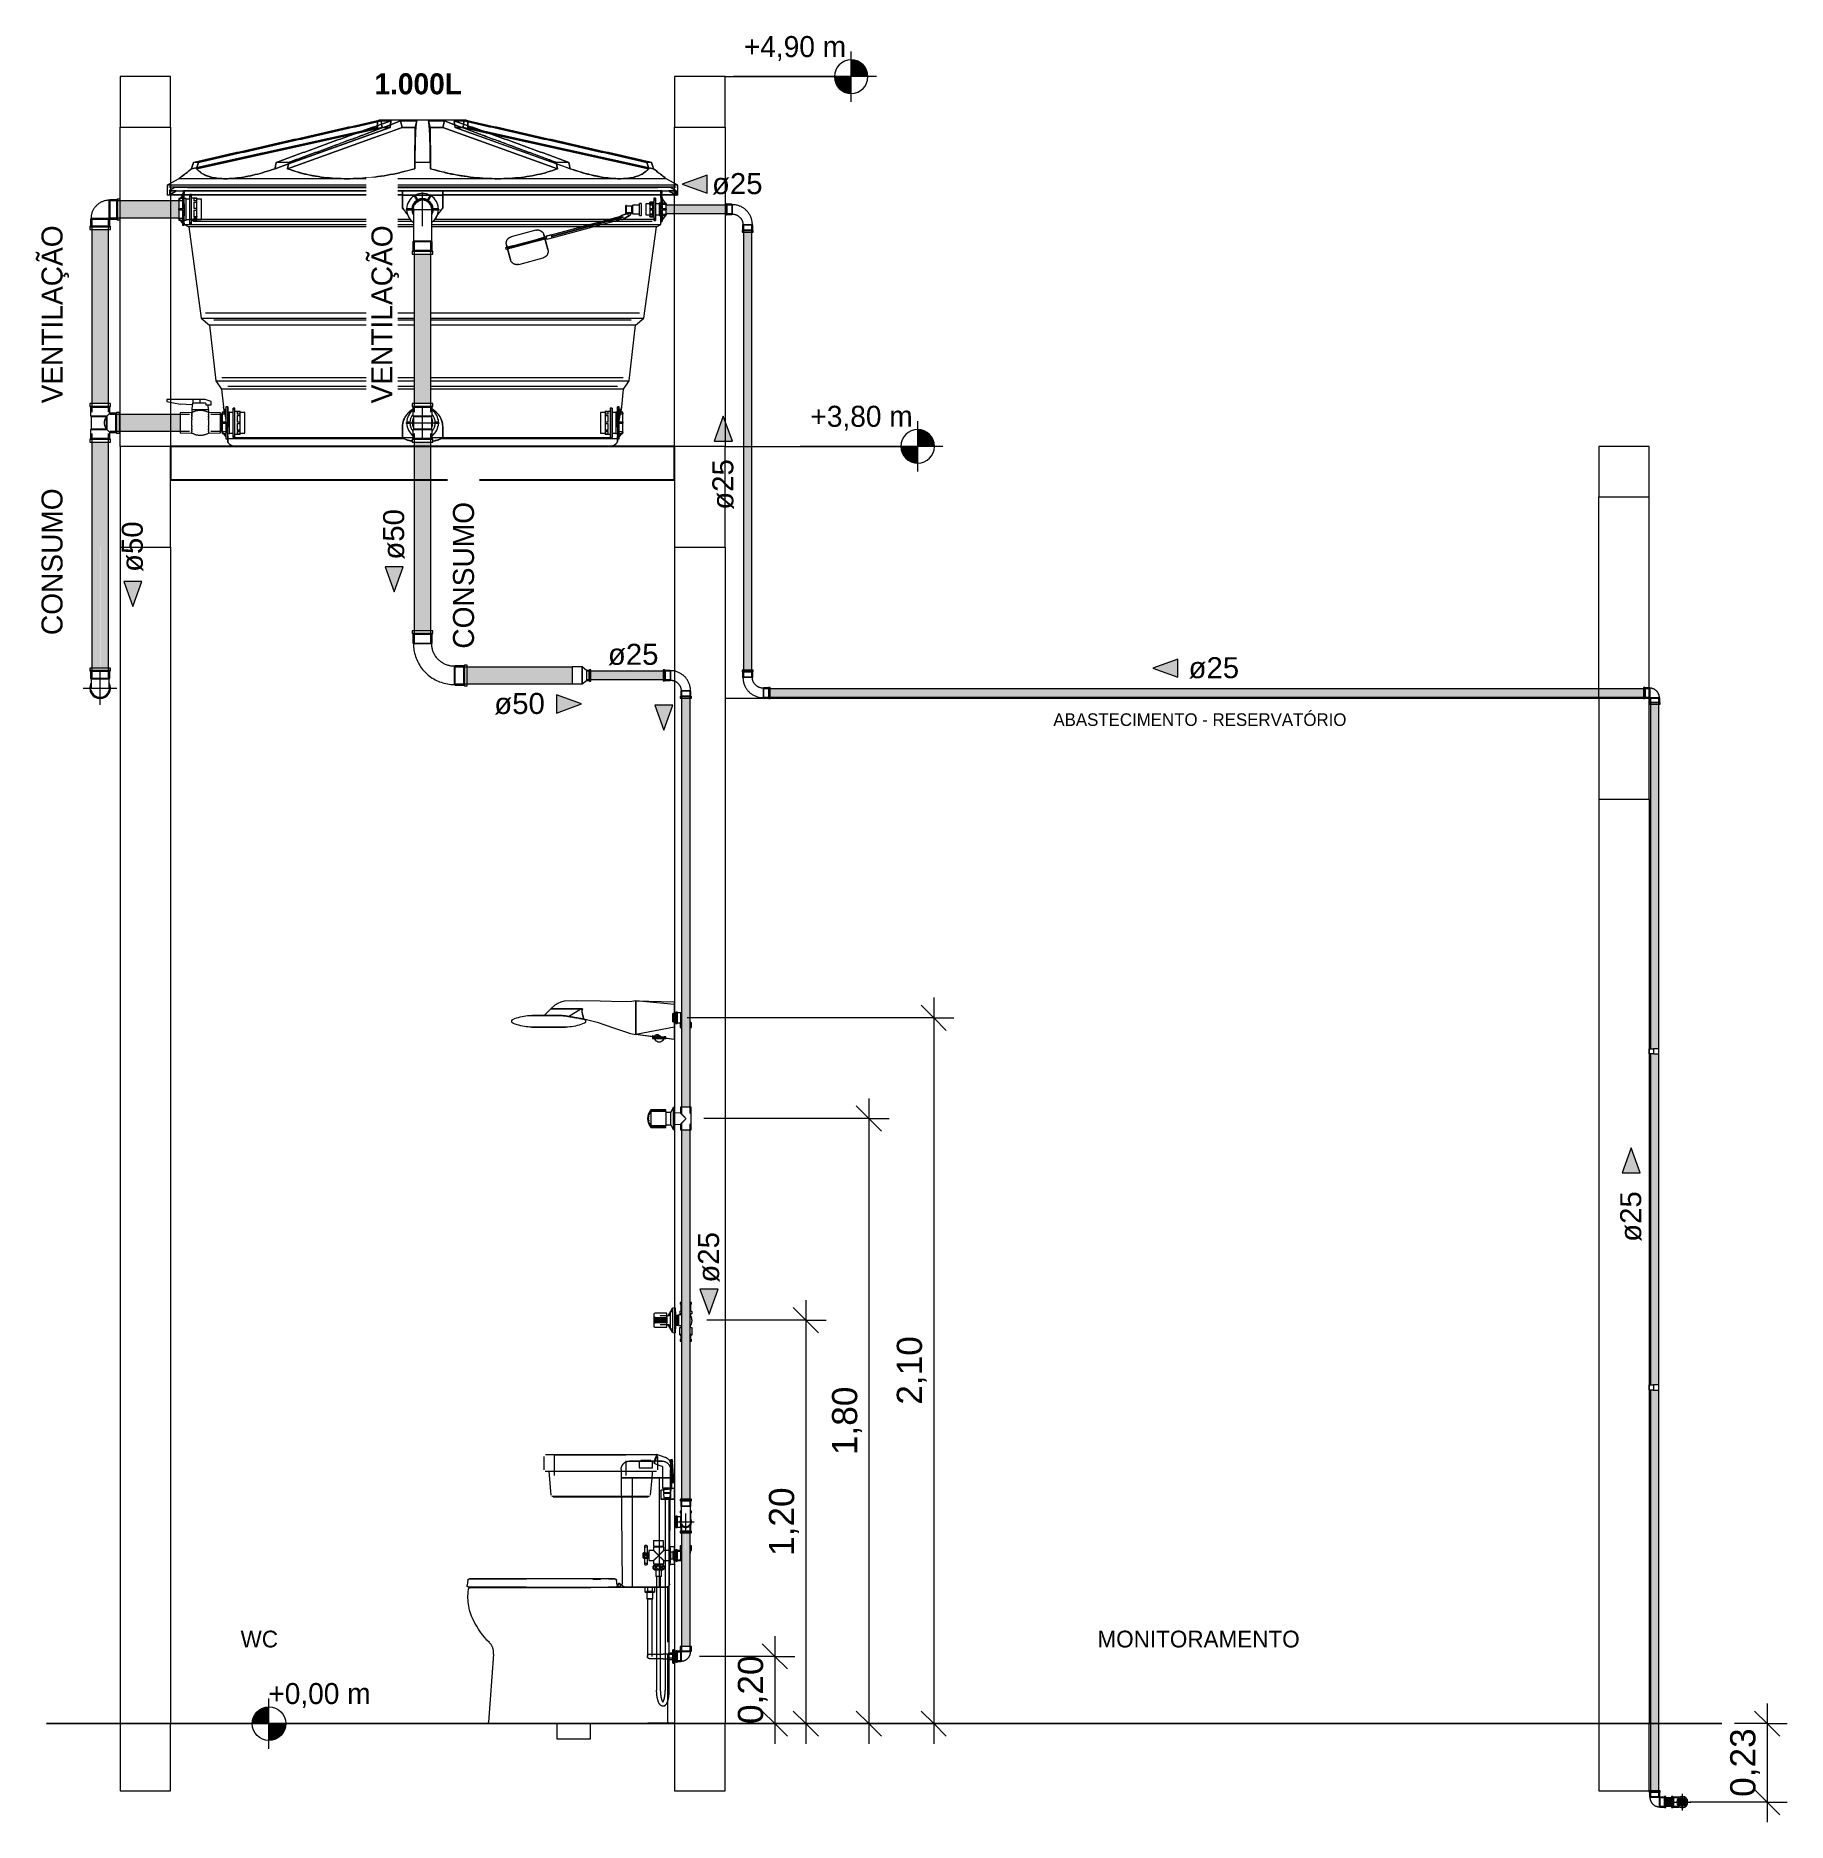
# Model space of a CAD drawing. Header units: metres. Extents: x 34 to 87, y -2.3 to 19.3.
# Drawn here: x 51.58 to 56.79, y -0.29 to 5.02 of the extents above; entities that cross this region are included whole.
import ezdxf

# ---------------------------------------------------------------- set-up
doc = ezdxf.new("R2010")
doc.units = ezdxf.units.M
doc.linetypes.add('IMPORT-HIDDEN2 _2_', pattern=[0.1875, 0.125, -0.0625])
for name, color, linetype, lineweight in [('A-ANNO-DIMS', 7, 'Continuous', 5), ('A-ANNO-DIMS-25', 7, 'Continuous', 5), ('A-DETL', 7, 'Continuous', 5), ('ARQ-COTA-50', 7, 'Continuous', 5), ('ARQ-ELEV6', 7, 'Continuous', 5), ('ARQ-MOB', 7, 'Continuous', 5), ('ARQ-PAR', 7, 'Continuous', 5), ('ARQ-POR', 7, 'Continuous', 5), ('ARQ-SAN', 7, 'Continuous', 5), ('ELE-PTO', 7, 'Continuous', 5), ('G-ANNO-DIMS', 7, 'Continuous', 5), ('G-ANNO-TEXT', 7, 'Continuous', 5), ('P-PIPE', 7, 'Continuous', 5), ('P-PIPE-CNTR', 7, 'Continuous', 5), ('P-PIPE-IDEN', 7, 'Continuous', 5), ('P-SANR-FIXT', 7, 'Continuous', 5), ('S-BEAM', 7, 'Continuous', 5)]:
    doc.layers.add(name, color=color, linetype=linetype, lineweight=lineweight)
doc.layers.add('A-FLOR', color=7, linetype='Continuous', lineweight=9, true_color=0x007f00)
doc.layers.add('ARQ_1100_BASE_TÉRREO_GARAGEM_dwg', color=7, linetype='Continuous', lineweight=5, true_color=0x767676)
doc.styles.add('Arial', font='arial.ttf', dxfattribs={"height": 0.0625})
doc.styles.add('Arial_1', font='arial.ttf', dxfattribs={"height": 0.075})
doc.styles.add('Century Gothic', font='GOTHIC.TTF', dxfattribs={"height": 0.05})
doc.styles.add('Century Gothic_1', font='GOTHIC.TTF', dxfattribs={"height": 0.0625})
doc.styles.add('Century Gothic_2', font='GOTHIC.TTF', dxfattribs={"height": 0.0375})
doc.styles.add('Century Gothic_B', font='GOTHICB.TTF', dxfattribs={"height": 0.0625})
doc.dimstyles.new('Diagonal_-_2_mm_Arial_-_PRETO', dxfattribs={"dimscale": 0.3048, "dimtxt": 0.076519, "dimasz": 0.246063, "dimexe": 0.19685, "dimexo": 0.123031, "dimgap": 0.04101, "dimtad": 1, "dimrnd": 0.01, "dimzin": 0, "dimdsep": 46, "dimtxsty": 'Arial_1', "dimblk1": 'OBLIQUE', "dimblk2": 'OBLIQUE', "dimsah": 1, "dimcen": 0.09, "dimdle": 0.19685, "dimazin": 0, "dimtfac": 1, "dimtdec": 4, "dimtix": 1, "dimtmove": 0, "dimatfit": 3, "dimfxl": 1, "dimtvp": 1, "dimtolj": 1, "dimtzin": 0, "dimarcsym": 2})

msp = doc.modelspace()

# ---------------------------------------------------------------- texts
at = {"layer": 'G-ANNO-DIMS', "char_height": 0.0625, "width": 0.385274, "attachment_point": 1, "line_spacing_factor": 0.984502, "style": 'Century Gothic_1'}
for s, insert in [('+4,90 m', (53.6831, 5.0207)), ('+3,80 m', (53.8812, 3.9207)), ('+0,00 m', (52.268, 0.1207))]:
    msp.add_mtext(s, dxfattribs=dict(at, insert=insert))
at = {"layer": 'G-ANNO-TEXT', "char_height": 0.0625, "attachment_point": 1, "rotation": 90, "style": 'Century Gothic_1', "bg_fill": 3, "box_fill_scale": 1.25, "bg_fill_color": 256, "bg_fill_true_color": 13158600, "bg_fill_transparency": 0}
for s, insert, width in [('VENTILAÇÃO', (51.593, 3.9279), 0.65538), ('CONSUMO', (51.593, 3.2385), 0.571202)]:
    msp.add_mtext(s, dxfattribs=dict(at, insert=insert, width=width))
at = {"layer": 'G-ANNO-TEXT', "insert": (54.6042, 3.0057), "char_height": 0.0375, "width": 1.048206, "attachment_point": 1, "style": 'Century Gothic_2'}
msp.add_mtext('ABASTECIMENTO - RESERVATÓRIO ', dxfattribs=at)
at = {"layer": 'G-ANNO-TEXT', "color": 8, "true_color": 0x808080, "char_height": 0.05, "attachment_point": 1, "style": 'Century Gothic'}
for s, insert, width in [('WC', (52.1854, 0.2766), 0.152321), ('MONITORAMENTO', (54.7354, 0.2766), 0.765612)]:
    msp.add_mtext(s, dxfattribs=dict(at, insert=insert, width=width))
at = {"layer": 'P-PIPE-IDEN', "char_height": 0.0625, "width": 0.18038, "attachment_point": 1, "style": 'Arial'}
for s, insert in [('ø25', (53.5883, 4.613)), ('ø25', (53.2786, 3.2126)), ('ø25', (55.0065, 3.1728)), ('ø50', (52.9404, 3.0663))]:
    msp.add_mtext(s, dxfattribs=dict(at, insert=insert))
at = {"layer": 'P-PIPE-IDEN', "char_height": 0.0625, "width": 0.18038, "attachment_point": 1, "rotation": 90, "style": 'Arial'}
for s, insert in [('ø25', (53.5892, 3.6114)), ('ø50', (51.8319, 3.4263)), ('ø50', (52.6096, 3.4629)), ('ø25', (56.2909, 1.4334)), ('ø25', (53.5468, 1.312))]:
    msp.add_mtext(s, dxfattribs=dict(at, insert=insert))

# ---------------------------------------------------------------- blocks, each defined once
blk = doc.blocks.new('IFC_ifc-3-BB')
at = {"layer": 'A-FLOR', "color": 9, "lineweight": 25, "true_color": 0xaad4aa}
for p, q in [((41.1826, 3.8), (39.6826, 3.8)), ((39.6826, 3.8), (39.6826, 3.7)), ((41.1826, 3.7), (41.1826, 3.8)), ((39.6826, 3.7), (41.1826, 3.7))]:
    blk.add_line(p, q, dxfattribs=at)
at = {"layer": 'S-BEAM', "color": 253, "lineweight": 18, "true_color": 0xaaaaaa}
for p, q in [((39.6826, 4.9), (39.5326, 4.9)), ((39.5326, 4.9), (39.5326, 4.75)), ((39.6826, 4.75), (39.6826, 4.9)), ((41.3326, 4.9), (41.1826, 4.9)), ((41.1826, 4.9), (41.1826, 4.75)), ((41.3326, 4.75), (41.3326, 4.9)), ((39.5326, 4.75), (39.6826, 4.75)), ((41.1826, 4.75), (41.3326, 4.75)), ((39.6826, 3.8), (39.5326, 3.8)), ((39.5326, 3.8), (39.5326, 3.5)), ((39.6826, 3.5), (39.6826, 3.8)), ((41.3326, 3.8), (41.1826, 3.8)), ((41.1826, 3.8), (41.1826, 3.5)), ((41.3326, 3.5), (41.3326, 3.8)), ((44.0826, 3.8), (43.9326, 3.8)), ((43.9326, 3.8), (43.9326, 3.65)), ((44.0826, 3.65), (44.0826, 3.8)), ((43.9326, 3.65), (44.0826, 3.65)), ((39.5326, 3.5), (39.6826, 3.5)), ((41.1826, 3.5), (41.3326, 3.5)), ((44.0826, 3.05), (43.9326, 3.05)), ((43.9326, 3.05), (43.9326, 2.75)), ((44.0826, 2.75), (44.0826, 3.05)), ((43.9326, 2.75), (44.0826, 2.75)), ((39.6826, 0), (39.5326, 0)), ((39.5326, 0), (39.5326, -0.2)), ((39.6826, -0.2), (39.6826, 0)), ((41.3326, 0), (41.1826, 0)), ((41.1826, 0), (41.1826, -0.2)), ((41.3326, -0.2), (41.3326, 0)), ((44.0826, 0), (43.9326, 0)), ((43.9326, 0), (43.9326, -0.2)), ((44.0826, -0.2), (44.0826, 0)), ((39.5326, -0.2), (39.6826, -0.2)), ((41.1826, -0.2), (41.3326, -0.2)), ((43.9326, -0.2), (44.0826, -0.2))]:
    blk.add_line(p, q, dxfattribs=at)
blk = doc.blocks.new('ARQ_1100_BASE_TÉRREO_GARAGEM_dwg_BACIA-3723938-BB')
at = {"layer": 'ARQ-SAN'}
for p, q in [((40.7326, 0), (40.5476, 0)), ((40.689, 0), (40.6026, 0)), ((40.7326, 0), (41.036, 0)), ((41.0586, 0), (41.0336, 0)), ((41.0744, 0), (41.0494, 0)), ((41.1676, 0), (41.0586, 0)), ((41.0739, 0), (41.0697, 0)), ((41.1676, 0), (41.1591, 0)), ((41.1826, 0), (41.1676, 0)), ((41.1826, 0), (41.1676, 0)), ((41.1826, 0), (41.1826, 0))]:
    blk.add_line(p, q, dxfattribs=at)
at = {"layer": 'ARQ-SAN', "color": 253, "true_color": 0xa6a6a6}
for p, q in [((40.7326, 0), (40.632, 0)), ((40.7326, 0), (40.6325, 0)), ((40.7326, 0), (40.689, 0)), ((40.7466, 0), (40.7116, 0)), ((40.7326, 0), (40.8681, 0)), ((40.7326, 0), (40.8326, 0)), ((40.7326, 0), (40.8326, 0)), ((40.7466, 0), (40.8326, 0)), ((40.7466, 0), (40.8326, 0)), ((40.7645, 0), (40.7576, 0)), ((40.7735, 0), (40.7645, 0)), ((40.7735, 0), (40.7645, 0)), ((40.8352, 0), (40.8326, 0)), ((40.859, 0), (40.8921, 0)), ((40.9001, 0), (40.8681, 0)), ((40.8992, 0), (40.8945, 0)), ((40.9326, 0), (41.0359, 0)), ((40.9851, 0), (40.9701, 0)), ((40.9829, 0), (40.9701, 0)), ((40.9851, 0), (40.9701, 0)), ((40.9851, 0), (40.9701, 0)), ((40.9851, 0), (40.9829, 0)), ((41.0586, 0), (41.0336, 0)), ((41.0336, 0), (41.0336, 0)), ((41.0743, 0), (41.0494, 0)), ((41.0739, 0), (41.0586, 0)), ((41.1591, 0), (41.0586, 0)), ((41.1304, 0), (41.0804, 0)), ((41.1054, 0), (41.0883, 0)), ((41.1226, 0), (41.0883, 0)), ((41.1226, 0), (41.1054, 0))]:
    blk.add_line(p, q, dxfattribs=at)
blk = doc.blocks.new('ARQ_1100_BASE_TÉRREO_GARAGEM_dwg_CHUVEIRO-3723939-BB')
at = {"layer": 'ARQ-SAN'}
for p, q in [((40.7223, 0), (40.8864, 0)), ((40.7223, 0), (40.8864, 0)), ((40.7355, 0), (40.873, 0)), ((40.7904, 0), (40.8026, 0)), ((41.1652, 0), (41.1823, 0)), ((41.1652, 0), (41.1823, 0)), ((41.1652, 0), (41.1823, 0)), ((41.1652, 0), (41.1823, 0)), ((40.8026, 0), (41.1826, 0)), ((41.1826, 0), (40.8026, 0)), ((41.1252, 0), (41.1652, 0)), ((41.1652, 0), (41.1252, 0)), ((41.1252, 0), (41.1652, 0)), ((41.1652, 0), (41.1252, 0))]:
    blk.add_line(p, q, dxfattribs=at)
blk = doc.blocks.new('ARQ_1100_BASE_TÉRREO_GARAGEM_dwg_computadro-3723941-BB')
at = {"layer": 'ARQ-MOB'}
for p, q in [((42.2356, 0), (42.4156, 0)), ((42.7413, 0), (42.5013, 0)), ((42.7413, 0), (42.5013, 0)), ((42.7413, 0), (42.5013, 0)), ((42.7413, 0), (42.5013, 0)), ((42.9429, 0), (42.5537, 0)), ((42.6952, 0), (42.7887, 0)), ((42.7026, 0), (42.7962, 0)), ((42.8097, 0), (42.7647, 0)), ((42.8913, 0), (42.8313, 0)), ((42.8913, 0), (42.8313, 0)), ((42.8913, 0), (42.8313, 0)), ((42.8913, 0), (42.8313, 0)), ((42.9567, 0), (42.9767, 0)), ((42.9567, 0), (42.9655, 0)), ((43.1313, 0), (42.9655, 0)), ((43.1201, 0), (42.9767, 0)), ((43.0098, 0), (43.0198, 0)), ((43.0098, 0), (43.0198, 0)), ((43.0098, 0), (43.0734, 0)), ((43.0198, 0), (43.0634, 0)), ((43.0634, 0), (43.0198, 0)), ((43.0634, 0), (43.0734, 0)), ((43.0634, 0), (43.0734, 0)), ((43.1201, 0), (43.1401, 0)), ((43.1313, 0), (43.1401, 0)), ((42.4156, 0), (42.2356, 0)), ((42.2356, 0), (42.4156, 0)), ((42.9226, 0), (42.4726, 0)), ((42.4726, 0), (42.9226, 0)), ((42.5013, 0), (42.7413, 0)), ((42.7413, 0), (42.5013, 0)), ((42.5026, 0), (42.8926, 0)), ((42.8926, 0), (42.5026, 0)), ((42.7647, 0), (42.8097, 0)), ((42.8097, 0), (42.7647, 0)), ((42.7647, 0), (42.8097, 0)), ((42.8097, 0), (42.7647, 0)), ((42.7947, 0), (42.7797, 0)), ((42.8313, 0), (42.8913, 0)), ((42.8913, 0), (42.8313, 0)), ((42.8313, 0), (42.8926, 0))]:
    blk.add_line(p, q, dxfattribs=at)
at = {"layer": 'ARQ-MOB', "flags": 128}
for points in [[(42.5502, 0), (42.9394, 0), (42.944, 0), (42.5548, 0), (42.5502, 0)], [(42.5502, 0), (42.5576, 0), (42.9263, 0), (42.9394, 0)]]:
    blk.add_lwpolyline(points, dxfattribs=at)
at = {"layer": 'ARQ-MOB'}
blk.add_open_spline([(43.0416, 0), (43.0435, 0), (43.0479, 0), (43.0224, 0)], degree=3, dxfattribs=at)
blk = doc.blocks.new('ARQ_1100_BASE_TÉRREO_GARAGEM_dwg__ARCHTICK-3723946-BB')
at = {"layer": 'ARQ-COTA-50'}
blk.add_line((44.0576, 0), (44.1076, 0), dxfattribs=at)
blk = doc.blocks.new('ARQ_1100_BASE_TÉRREO_GARAGEM_dwg-3696053-BB')
at = {"lineweight": 5}
for p, q in [((40.1826, 0), (40.6826, 0)), ((41.5326, 0), (43.7326, 0))]:
    blk.add_line(p, q, dxfattribs=at)
at = {"color": 253, "lineweight": 5, "true_color": 0xa6a6a6}
for p, q in [((40.7627, 0), (40.7611, 0)), ((40.7627, 0), (40.8326, 0)), ((40.7842, 0), (40.7855, 0)), ((40.7855, 0), (40.7888, 0)), ((40.9326, 0), (41.129, 0)), ((41.0216, 0), (41.0263, 0)), ((41.1307, 0), (41.129, 0)), ((41.0216, 0), (40.9326, 0))]:
    blk.add_line(p, q, dxfattribs=at)
at = {"color": 253, "lineweight": 5, "true_color": 0xa6a6a6, "flags": 128}
for points in [[(40.7855, 0), (40.7849, 0), (40.7846, 0), (40.7844, 0), (40.7842, 0)], [(40.8326, 0), (40.7888, 0), (40.7878, 0), (40.7872, 0), (40.7866, 0), (40.7855, 0)]]:
    blk.add_lwpolyline(points, dxfattribs=at)
at = {"layer": 'ARQ-COTA-50'}
blk.add_line((39.313, 0), (44.2993, 0), dxfattribs=at)
at = {"layer": 'ARQ-COTA-50', "flags": 128}
blk.add_lwpolyline([(44.2993, 0), (44.0826, 0), (39.313, 0)], dxfattribs=at)
at = {"layer": 'ARQ-ELEV6'}
for p, q in [((41.1826, 0), (39.6826, 0)), ((41.1826, 0), (39.6826, 0)), ((40.6826, 0), (40.1826, 0)), ((40.1826, 0), (40.6826, 0)), ((41.5326, 0), (43.7326, 0)), ((43.7326, 0), (41.5326, 0)), ((44.0826, 0), (43.9326, 0))]:
    blk.add_line(p, q, dxfattribs=at)
at = {"layer": 'ARQ-MOB'}
for p, q in [((42.4331, 0), (42.3876, 0)), ((42.4626, 0), (42.4435, 0)), ((41.3326, 0), (43.9326, 0)), ((43.9326, 0), (41.3326, 0))]:
    blk.add_line(p, q, dxfattribs=at)
at = {"layer": 'ARQ-MOB', "flags": 128}
blk.add_lwpolyline([(42.8576, 0), (42.6976, 0), (42.5376, 0)], dxfattribs=at)
at = {"layer": 'ARQ-PAR'}
for p, q in [((43.8826, 0), (43.3826, 0)), ((39.5326, 0), (39.313, 0)), ((39.313, 0), (40.1826, 0)), ((40.1826, 0), (39.6826, 0)), ((41.1826, 0), (40.6826, 0)), ((43.9326, 0), (41.3326, 0)), ((41.3326, 0), (41.8326, 0)), ((44.2993, 0), (44.0826, 0))]:
    blk.add_line(p, q, dxfattribs=at)
at = {"layer": 'ARQ-PAR', "flags": 128}
blk.add_lwpolyline([(40.6826, 0), (41.8326, 0), (44.2993, 0)], dxfattribs=at)
at = {"layer": 'ARQ-POR', "linetype": 'IMPORT-HIDDEN2 _2_'}
blk.add_line((40.0737, 0), (39.8476, 0), dxfattribs=at)
at = {"layer": 'ARQ-POR'}
blk.add_line((39.8476, 0), (39.8076, 0), dxfattribs=at)
at = {"layer": 'ARQ-SAN', "color": 253, "true_color": 0xa6a6a6}
for p, q in [((40.8326, 0), (40.7326, 0)), ((41.1591, 0), (40.9326, 0))]:
    blk.add_line(p, q, dxfattribs=at)
at = {"layer": 'ARQ-SAN'}
blk.add_line((41.1826, 0), (41.1591, 0), dxfattribs=at)
at = {"layer": 'ELE-PTO'}
blk.add_line((42.6474, 0), (42.6443, 0), dxfattribs=at)
blk.add_line((42.6474, 0), (42.6443, 0), dxfattribs=at)
for name in ['ARQ_1100_BASE_TÉRREO_GARAGEM_dwg_BACIA-3723938-BB', 'ARQ_1100_BASE_TÉRREO_GARAGEM_dwg_CHUVEIRO-3723939-BB', 'ARQ_1100_BASE_TÉRREO_GARAGEM_dwg_computadro-3723941-BB', 'ARQ_1100_BASE_TÉRREO_GARAGEM_dwg__ARCHTICK-3723946-BB']:
    blk.add_blockref(name, (0, 0))
at = {"extrusion": (0, 0, -1)}
blk.add_blockref('ARQ_1100_BASE_TÉRREO_GARAGEM_dwg__ARCHTICK-3723946-BB', (-88.1652, 0), dxfattribs=at)
blk = doc.blocks.new('UT_Bacia com caixa acoplada - UT_Bacia com caixa acoplada-3705348-BB')
at = {"layer": 'P-SANR-FIXT'}
for p, q in [((41.0235, 0.7558), (41.0237, 0.731)), ((41.0818, 0.783), (41.0818, 0.781)), ((41.0968, 0.783), (41.0818, 0.783)), ((41.1353, 0.781), (41.0835, 0.781)), ((41.1118, 0.783), (41.0968, 0.783)), ((41.1118, 0.781), (41.1118, 0.783)), ((41.1701, 0.731), (41.1703, 0.7558)), ((41.0237, 0.731), (41.0262, 0.4159)), ((41.0237, 0.731), (41.0502, 0.731)), ((41.0502, 0.731), (41.0574, 0.731)), ((41.0692, 0.731), (41.0575, 0.731)), ((41.0575, 0.731), (41.0692, 0.731)), ((41.0835, 0.731), (41.0692, 0.731)), ((41.0692, 0.731), (41.0835, 0.731)), ((41.0835, 0.731), (41.1353, 0.731)), ((41.1353, 0.731), (41.0835, 0.731)), ((41.1443, 0.731), (41.1353, 0.731)), ((41.1353, 0.731), (41.1655, 0.731)), ((41.1527, 0.731), (41.1443, 0.731)), ((41.1655, 0.731), (41.169, 0.731)), ((41.1676, 0.4159), (41.1702, 0.731)), ((41.169, 0.731), (41.1702, 0.731)), ((40.5676, 0.4269), (40.565, 0.4119)), ((40.9855, 0.431), (40.7416, 0.431)), ((41.0032, 0.431), (41.0035, 0.431)), ((41.0121, 0.4119), (41.0094, 0.4269)), ((40.7416, 0.406), (40.9855, 0.406)), ((41.1591, 0.405), (40.7538, 0.405)), ((41.0176, 0.4153), (41.0176, 0.4153)), ((41.0176, 0.4075), (41.0176, 0.4075)), ((41.0835, 0.406), (41.1353, 0.406)), ((41.1611, 0.405), (41.1591, 0.405)), ((40.644, 0.2066), (40.6284, 0.0046)), ((41.1626, 0.0045), (41.1626, 0.2065)), ((41.1826, 0.2125), (41.1776, 0.2125)), ((41.1776, 0.1875), (41.1826, 0.1875)), ((40.7538, 0), (41.1591, 0)), ((41.1591, 0), (41.1611, 0))]:
    blk.add_line(p, q, dxfattribs=at)
at = {"layer": 'P-SANR-FIXT', "color": 254, "true_color": 0xdfdfdf}
for p, q in [((41.074, 0.781), (41.0741, 0.781)), ((41.0768, 0.781), (41.0775, 0.781)), ((41.0775, 0.781), (41.0768, 0.781)), ((41.0768, 0.761), (41.0775, 0.761)), ((41.0775, 0.761), (41.0795, 0.761)), ((41.0776, 0.781), (41.0795, 0.781)), ((41.0795, 0.781), (41.0776, 0.781)), ((41.0795, 0.781), (41.0817, 0.781)), ((41.0817, 0.781), (41.0795, 0.781)), ((41.0795, 0.761), (41.0827, 0.761)), ((41.0818, 0.781), (41.0968, 0.781)), ((41.0829, 0.761), (41.0868, 0.761)), ((41.0868, 0.761), (41.0916, 0.761)), ((41.0916, 0.761), (41.0968, 0.761)), ((41.0968, 0.781), (41.1118, 0.781)), ((41.0968, 0.761), (41.102, 0.761)), ((41.102, 0.761), (41.1068, 0.761)), ((41.1068, 0.761), (41.111, 0.761)), ((41.111, 0.761), (41.1141, 0.761)), ((41.1119, 0.781), (41.1141, 0.781)), ((41.1141, 0.781), (41.1119, 0.781)), ((41.1141, 0.781), (41.1161, 0.781)), ((41.1161, 0.781), (41.1141, 0.781)), ((41.1141, 0.761), (41.1161, 0.761)), ((41.1161, 0.781), (41.1168, 0.781)), ((41.1168, 0.781), (41.1161, 0.781)), ((41.1161, 0.761), (41.1168, 0.761)), ((41.1445, 0.781), (41.1446, 0.781)), ((41.0247, 0.731), (41.0237, 0.731)), ((41.0237, 0.731), (41.0248, 0.731)), ((41.028, 0.731), (41.0248, 0.731)), ((41.0248, 0.731), (41.028, 0.731)), ((41.0333, 0.731), (41.028, 0.731)), ((41.028, 0.731), (41.0333, 0.731)), ((41.0407, 0.731), (41.0333, 0.731)), ((41.0333, 0.731), (41.0407, 0.731)), ((41.0502, 0.731), (41.0408, 0.731)), ((41.0408, 0.731), (41.0502, 0.731)), ((41.056, 0.731), (41.0503, 0.731)), ((41.0503, 0.731), (41.056, 0.731)), ((41.0571, 0.731), (41.0563, 0.731)), ((41.0571, 0.731), (41.0563, 0.731)), ((41.0632, 0.731), (41.0571, 0.731)), ((41.0632, 0.731), (41.0571, 0.731)), ((41.069, 0.731), (41.0632, 0.731)), ((41.069, 0.731), (41.0632, 0.731)), ((41.076, 0.731), (41.069, 0.731)), ((41.0705, 0.731), (41.069, 0.731)), ((41.076, 0.731), (41.0705, 0.731)), ((41.0814, 0.731), (41.076, 0.731)), ((41.0814, 0.731), (41.076, 0.731)), ((41.0835, 0.731), (41.0814, 0.731)), ((41.0835, 0.731), (41.1353, 0.731)), ((41.0835, 0.731), (41.1353, 0.731)), ((41.1375, 0.731), (41.1353, 0.731)), ((41.1443, 0.731), (41.1376, 0.731)), ((41.1376, 0.731), (41.1443, 0.731)), ((41.1527, 0.731), (41.1443, 0.731)), ((41.1443, 0.731), (41.1527, 0.731)), ((41.1599, 0.731), (41.1528, 0.731)), ((41.1528, 0.731), (41.1599, 0.731)), ((41.1654, 0.731), (41.16, 0.731)), ((41.16, 0.731), (41.1655, 0.731)), ((41.1689, 0.731), (41.1655, 0.731)), ((41.1655, 0.731), (41.169, 0.731)), ((41.1701, 0.731), (41.169, 0.731)), ((41.169, 0.731), (41.1702, 0.731)), ((41.1701, 0.731), (41.1701, 0.731)), ((40.9398, 0.431), (40.9478, 0.431)), ((40.9424, 0.4298), (40.9398, 0.4298)), ((40.9411, 0.431), (40.94, 0.431)), ((40.94, 0.4298), (40.9411, 0.4298)), ((40.9443, 0.431), (40.9411, 0.431)), ((40.9411, 0.4298), (40.9443, 0.4298)), ((40.9478, 0.4298), (40.9424, 0.4298)), ((40.9477, 0.431), (40.9443, 0.431)), ((40.9443, 0.4298), (40.9477, 0.4298)), ((40.9572, 0.431), (40.9477, 0.431)), ((40.9477, 0.4298), (40.9572, 0.4298)), ((40.9479, 0.431), (40.9553, 0.431)), ((40.9553, 0.4298), (40.9479, 0.4298)), ((40.9608, 0.431), (40.9553, 0.431)), ((40.9553, 0.4298), (40.9603, 0.4298)), ((40.9572, 0.431), (40.9611, 0.431)), ((40.9611, 0.4298), (40.9572, 0.4298)), ((40.9603, 0.4298), (40.9608, 0.4298)), ((40.961, 0.431), (40.9606, 0.431)), ((40.9606, 0.4298), (40.961, 0.4298)), ((40.961, 0.4305), (40.961, 0.4309)), ((40.961, 0.4301), (40.961, 0.4305)), ((40.9611, 0.431), (40.9622, 0.431)), ((40.9622, 0.4298), (40.9611, 0.4298)), ((40.9612, 0.431), (40.9626, 0.431)), ((40.9626, 0.4298), (40.9612, 0.4298)), ((40.9622, 0.431), (40.9628, 0.431)), ((40.9622, 0.431), (40.9628, 0.431)), ((40.9628, 0.4298), (40.9622, 0.4298)), ((40.9628, 0.4298), (40.9622, 0.4298)), ((41.0029, 0.431), (41.0032, 0.431)), ((40.6162, 0.405), (40.618, 0.405)), ((40.6182, 0.405), (40.6191, 0.405)), ((40.6822, 0.405), (40.6889, 0.405)), ((40.7233, 0.405), (40.7304, 0.405)), ((40.9857, 0.406), (40.9855, 0.406)), ((41.006, 0.406), (41.0058, 0.406)), ((41.0071, 0.406), (41.0071, 0.406)), ((41.0563, 0.406), (41.0579, 0.406)), ((41.0563, 0.406), (41.0579, 0.406)), ((41.0579, 0.406), (41.0626, 0.406)), ((41.0579, 0.406), (41.0626, 0.406)), ((41.0626, 0.406), (41.0703, 0.406)), ((41.0626, 0.406), (41.0703, 0.406)), ((41.0705, 0.406), (41.0814, 0.406)), ((41.0705, 0.406), (41.0814, 0.406)), ((41.0816, 0.406), (41.0819, 0.406)), ((41.0819, 0.406), (41.0816, 0.406)), ((41.0824, 0.406), (41.0835, 0.406)), ((41.0835, 0.406), (41.0824, 0.406)), ((41.0835, 0.406), (41.0951, 0.406)), ((41.0835, 0.406), (41.0951, 0.406)), ((41.1223, 0.406), (41.1353, 0.406)), ((41.1223, 0.406), (41.1353, 0.406)), ((41.1353, 0.406), (41.1374, 0.406)), ((41.1353, 0.406), (41.1369, 0.406)), ((41.1369, 0.406), (41.1374, 0.406)), ((41.1375, 0.406), (41.1375, 0.406)), ((41.1375, 0.406), (41.1375, 0.406)), ((41.1611, 0.405), (41.1612, 0.405)), ((41.1626, 0.4006), (41.1626, 0.4006)), ((41.1615, 0), (41.1614, 0)), ((41.1616, 0.0001), (41.1616, 0.0001))]:
    blk.add_line(p, q, dxfattribs=at)
at = {"layer": 'P-SANR-FIXT', "color": 7, "true_color": 0xfafafa}
for p, q in [((41.0756, 0.781), (41.0759, 0.781)), ((41.082, 0.781), (41.0823, 0.781)), ((41.1435, 0.781), (41.1437, 0.781)), ((41.0574, 0.731), (41.056, 0.731)), ((41.056, 0.731), (41.0574, 0.731)), ((41.0574, 0.731), (41.0578, 0.731)), ((41.0578, 0.731), (41.0575, 0.731)), ((41.0622, 0.731), (41.0578, 0.731)), ((41.0578, 0.731), (41.0622, 0.731)), ((41.0629, 0.731), (41.0622, 0.731)), ((41.0622, 0.731), (41.0629, 0.731)), ((41.0692, 0.731), (41.0629, 0.731)), ((41.0629, 0.731), (41.0692, 0.731)), ((41.0704, 0.731), (41.0692, 0.731)), ((41.0692, 0.731), (41.0704, 0.731)), ((41.0762, 0.731), (41.0704, 0.731)), ((41.0704, 0.731), (41.0762, 0.731)), ((41.0767, 0.731), (41.0762, 0.731)), ((41.0762, 0.731), (41.0767, 0.731)), ((41.0814, 0.731), (41.0765, 0.731)), ((41.0814, 0.731), (41.0765, 0.731)), ((41.0819, 0.731), (41.0816, 0.731)), ((41.0835, 0.731), (41.0826, 0.731)), ((41.1168, 0.731), (41.0835, 0.731)), ((41.1168, 0.731), (41.0835, 0.731)), ((41.1353, 0.731), (41.1168, 0.731)), ((41.1168, 0.731), (41.1353, 0.731)), ((41.1369, 0.731), (41.1353, 0.731)), ((41.1359, 0.731), (41.1353, 0.731)), ((41.1353, 0.731), (41.1369, 0.731)), ((41.1364, 0.731), (41.1359, 0.731)), ((41.1369, 0.731), (41.1364, 0.731)), ((41.1373, 0.731), (41.1369, 0.731)), ((41.1375, 0.731), (41.1369, 0.731)), ((41.1369, 0.731), (41.1373, 0.731)), ((40.9564, 0.431), (40.9479, 0.431)), ((40.9479, 0.431), (40.9496, 0.431)), ((40.9479, 0.4309), (40.9479, 0.4305)), ((40.9496, 0.4298), (40.9479, 0.4298)), ((40.9479, 0.4298), (40.9564, 0.4298)), ((40.9496, 0.4305), (40.9496, 0.4299)), ((40.9498, 0.431), (40.9583, 0.431)), ((40.9612, 0.4298), (40.9498, 0.4298)), ((40.9606, 0.431), (40.9565, 0.431)), ((40.9565, 0.4298), (40.9606, 0.4298)), ((40.9583, 0.431), (40.9612, 0.431)), ((41.0987, 0.406), (41.1016, 0.406)), ((41.0987, 0.406), (41.1016, 0.406)), ((41.1019, 0.406), (41.1155, 0.406)), ((41.1019, 0.406), (41.1155, 0.406)), ((41.1158, 0.406), (41.1187, 0.406)), ((41.1158, 0.406), (41.1187, 0.406))]:
    blk.add_line(p, q, dxfattribs=at)
at = {"layer": 'P-SANR-FIXT', "color": 253, "true_color": 0xa6a6a6}
for p, q in [((41.0768, 0.781), (41.0775, 0.781)), ((41.0775, 0.781), (41.0768, 0.781)), ((41.0768, 0.7807), (41.0768, 0.7797)), ((41.0768, 0.7796), (41.0768, 0.7683)), ((41.0768, 0.7682), (41.0768, 0.761)), ((41.0768, 0.761), (41.0827, 0.761)), ((41.0776, 0.781), (41.0968, 0.781)), ((41.0968, 0.781), (41.0776, 0.781)), ((41.0823, 0.783), (41.0818, 0.783)), ((41.0838, 0.783), (41.0823, 0.783)), ((41.0829, 0.761), (41.0968, 0.761)), ((41.0862, 0.783), (41.0838, 0.783)), ((41.0893, 0.783), (41.0862, 0.783)), ((41.0929, 0.783), (41.0893, 0.783)), ((41.0968, 0.783), (41.0929, 0.783)), ((41.1007, 0.783), (41.0968, 0.783)), ((41.0968, 0.781), (41.1168, 0.781)), ((41.1168, 0.781), (41.0968, 0.781)), ((41.0968, 0.761), (41.1168, 0.761)), ((41.1043, 0.783), (41.1007, 0.783)), ((41.1074, 0.783), (41.1043, 0.783)), ((41.1098, 0.783), (41.1074, 0.783)), ((41.1113, 0.783), (41.1098, 0.783)), ((41.1118, 0.783), (41.1113, 0.783)), ((41.1168, 0.7806), (41.1168, 0.781)), ((41.1168, 0.7684), (41.1168, 0.7804)), ((41.1168, 0.761), (41.1168, 0.7682)), ((41.0247, 0.731), (41.0237, 0.731)), ((41.0279, 0.731), (41.0248, 0.731)), ((41.0333, 0.731), (41.028, 0.731)), ((41.0407, 0.731), (41.0333, 0.731)), ((41.0502, 0.731), (41.0408, 0.731)), ((41.0521, 0.731), (41.0503, 0.731)), ((41.0574, 0.731), (41.0523, 0.731)), ((41.0563, 0.731), (41.0563, 0.4062)), ((41.1375, 0.4062), (41.1375, 0.731)), ((41.1599, 0.731), (41.1528, 0.731)), ((41.1655, 0.731), (41.16, 0.731)), ((41.1689, 0.731), (41.1655, 0.731)), ((41.1701, 0.731), (41.169, 0.731)), ((41.1702, 0.731), (41.1702, 0.731)), ((40.938, 0.431), (40.9478, 0.431)), ((40.938, 0.431), (40.9398, 0.431)), ((40.9398, 0.4298), (40.938, 0.4298)), ((40.9424, 0.4298), (40.938, 0.4298)), ((40.9411, 0.431), (40.94, 0.431)), ((40.94, 0.4309), (40.94, 0.4305)), ((40.94, 0.4305), (40.94, 0.4299)), ((40.94, 0.4298), (40.9477, 0.4298)), ((40.9477, 0.431), (40.9411, 0.431)), ((40.9478, 0.4298), (40.9424, 0.4298)), ((40.9496, 0.431), (40.9479, 0.431)), ((40.961, 0.431), (40.9479, 0.431)), ((40.9479, 0.4309), (40.9479, 0.4305)), ((40.9479, 0.4305), (40.9479, 0.4299)), ((40.9479, 0.4298), (40.961, 0.4298)), ((40.9479, 0.4298), (40.9496, 0.4298)), ((40.9496, 0.431), (40.963, 0.431)), ((40.9496, 0.4309), (40.9496, 0.4305)), ((40.9496, 0.4305), (40.9496, 0.4299)), ((40.963, 0.4298), (40.9496, 0.4298)), ((40.961, 0.4305), (40.961, 0.4309)), ((40.961, 0.4299), (40.961, 0.4305)), ((40.9611, 0.431), (40.9622, 0.431)), ((40.9622, 0.4298), (40.9611, 0.4298)), ((40.9626, 0.431), (40.963, 0.431)), ((40.963, 0.4298), (40.9626, 0.4298)), ((40.6162, 0.405), (40.6162, 0.405)), ((40.6162, 0.405), (40.6642, 0.405)), ((40.6162, 0.405), (40.6478, 0.405)), ((40.6478, 0.405), (40.6642, 0.405)), ((40.6644, 0.405), (40.7512, 0.405)), ((40.6644, 0.405), (40.7512, 0.405)), ((40.8987, 0.405), (40.7512, 0.405)), ((40.7512, 0.405), (40.8987, 0.405)), ((40.8987, 0.405), (40.9337, 0.405)), ((40.8987, 0.405), (40.9065, 0.405)), ((40.9065, 0.405), (40.9337, 0.405)), ((40.9337, 0.405), (40.9337, 0.405)), ((40.9337, 0.405), (40.9337, 0.405)), ((41.0563, 0.406), (41.0703, 0.406)), ((41.0563, 0.406), (41.0703, 0.406)), ((41.0705, 0.406), (41.0814, 0.406)), ((41.0705, 0.406), (41.0814, 0.406)), ((41.0814, 0.406), (41.0835, 0.406)), ((41.1353, 0.406), (41.0835, 0.406)), ((41.1353, 0.406), (41.0835, 0.406)), ((41.1353, 0.406), (41.1369, 0.406)), ((41.1369, 0.406), (41.1375, 0.406)), ((41.1558, 0.406), (41.1555, 0.406)), ((41.1622, 0.4045), (41.1623, 0.4045)), ((41.1626, 0.4006), (41.1626, 0.3946)), ((41.1626, 0.2911), (41.1626, 0.2825)), ((41.1623, 0.0006), (41.1622, 0.0005)), ((40.6978, 0), (40.6936, 0))]:
    blk.add_line(p, q, dxfattribs=at)
at = {"layer": 'P-SANR-FIXT', "color": 7, "true_color": 0xf3f3f3}
for p, q in [((41.077, 0.781), (41.0773, 0.781)), ((41.0817, 0.781), (41.0827, 0.781)), ((41.0827, 0.781), (41.0817, 0.781)), ((41.0818, 0.781), (41.0823, 0.781)), ((41.0823, 0.781), (41.0838, 0.781)), ((41.0827, 0.781), (41.0868, 0.781)), ((41.0868, 0.781), (41.0827, 0.781)), ((41.0838, 0.781), (41.0862, 0.781)), ((41.0862, 0.781), (41.0893, 0.781)), ((41.0868, 0.781), (41.0916, 0.781)), ((41.0916, 0.781), (41.0868, 0.781)), ((41.0893, 0.781), (41.0929, 0.781)), ((41.0916, 0.781), (41.0968, 0.781)), ((41.0968, 0.781), (41.0916, 0.781)), ((41.0929, 0.781), (41.0968, 0.781)), ((41.0968, 0.781), (41.102, 0.781)), ((41.0968, 0.781), (41.1007, 0.781)), ((41.102, 0.781), (41.0968, 0.781)), ((41.1007, 0.781), (41.1043, 0.781)), ((41.102, 0.781), (41.1068, 0.781)), ((41.1068, 0.781), (41.102, 0.781)), ((41.1043, 0.781), (41.1074, 0.781)), ((41.1068, 0.781), (41.111, 0.781)), ((41.111, 0.781), (41.1068, 0.781)), ((41.1074, 0.781), (41.1098, 0.781)), ((41.1098, 0.781), (41.1113, 0.781)), ((41.111, 0.781), (41.1119, 0.781)), ((41.1119, 0.781), (41.111, 0.781)), ((41.1113, 0.781), (41.1118, 0.781)), ((41.1443, 0.781), (41.1445, 0.781)), ((41.0571, 0.731), (41.0563, 0.731)), ((41.0571, 0.731), (41.0563, 0.731)), ((41.0579, 0.731), (41.0571, 0.731)), ((41.0579, 0.731), (41.0571, 0.731)), ((41.0626, 0.731), (41.0579, 0.731)), ((41.0626, 0.731), (41.0579, 0.731)), ((41.0632, 0.731), (41.0626, 0.731)), ((41.0632, 0.731), (41.0626, 0.731)), ((41.069, 0.731), (41.0632, 0.731)), ((41.069, 0.731), (41.0632, 0.731)), ((41.0705, 0.731), (41.069, 0.731)), ((41.0705, 0.731), (41.069, 0.731)), ((41.076, 0.731), (41.0705, 0.731)), ((41.076, 0.731), (41.0705, 0.731)), ((41.0765, 0.731), (41.076, 0.731)), ((41.0765, 0.731), (41.076, 0.731)), ((41.0813, 0.731), (41.0768, 0.731)), ((41.0775, 0.731), (41.0768, 0.731)), ((41.0813, 0.731), (41.0775, 0.731)), ((41.0824, 0.731), (41.0815, 0.731)), ((41.0824, 0.731), (41.0815, 0.731)), ((41.0819, 0.731), (41.0816, 0.731)), ((41.0835, 0.731), (41.0824, 0.731)), ((41.0835, 0.731), (41.0827, 0.731)), ((41.0835, 0.731), (41.0829, 0.731)), ((41.0968, 0.731), (41.0835, 0.731)), ((41.0968, 0.731), (41.0835, 0.731)), ((41.1168, 0.731), (41.0968, 0.731)), ((41.1168, 0.731), (41.0968, 0.731)), ((41.1353, 0.731), (41.1168, 0.731)), ((41.1353, 0.731), (41.1168, 0.731)), ((41.1374, 0.731), (41.1353, 0.731)), ((41.1369, 0.731), (41.1353, 0.731)), ((41.1374, 0.731), (41.1369, 0.731)), ((41.1375, 0.731), (41.1375, 0.731)), ((41.1375, 0.731), (41.1375, 0.731)), ((40.9497, 0.431), (40.9477, 0.431)), ((40.9477, 0.4298), (40.9497, 0.4298)), ((40.9479, 0.431), (40.9553, 0.431)), ((40.9553, 0.4298), (40.9479, 0.4298)), ((40.9572, 0.431), (40.9497, 0.431)), ((40.9497, 0.4298), (40.9572, 0.4298)), ((40.9608, 0.431), (40.9553, 0.431)), ((40.9553, 0.4298), (40.9608, 0.4298)), ((40.9572, 0.431), (40.9611, 0.431)), ((40.9611, 0.4298), (40.9572, 0.4298)), ((41.0579, 0.406), (41.0563, 0.406)), ((41.0622, 0.406), (41.0579, 0.406)), ((41.0624, 0.406), (41.0622, 0.406)), ((41.0814, 0.406), (41.0816, 0.406)), ((41.0816, 0.406), (41.082, 0.406)), ((41.0825, 0.406), (41.083, 0.406)), ((41.0835, 0.406), (41.0826, 0.406)), ((41.083, 0.406), (41.0835, 0.406)), ((41.0951, 0.406), (41.0987, 0.406)), ((41.0951, 0.406), (41.0987, 0.406)), ((41.1187, 0.406), (41.1223, 0.406)), ((41.1187, 0.406), (41.1223, 0.406)), ((41.1353, 0.406), (41.1359, 0.406)), ((41.1359, 0.406), (41.1364, 0.406)), ((41.1364, 0.406), (41.1369, 0.406)), ((41.1369, 0.406), (41.1364, 0.406)), ((41.1369, 0.406), (41.1374, 0.406)), ((41.1372, 0.406), (41.1369, 0.406)), ((41.1374, 0.406), (41.1375, 0.406)), ((41.1611, 0), (41.1611, 0)), ((41.1612, 0), (41.1611, 0)), ((41.1616, 0.0001), (41.1615, 0))]:
    blk.add_line(p, q, dxfattribs=at)
at = {"layer": 'P-SANR-FIXT', "color": 7, "true_color": 0xfdfdfd}
for p, q in [((41.0813, 0.731), (41.0767, 0.731)), ((41.0767, 0.731), (41.0813, 0.731)), ((41.0816, 0.731), (41.0814, 0.731)), ((41.082, 0.731), (41.0816, 0.731)), ((41.082, 0.731), (41.0816, 0.731)), ((41.0816, 0.731), (41.082, 0.731)), ((41.0835, 0.731), (41.0827, 0.731)), ((41.0827, 0.731), (41.0835, 0.731)), ((41.0835, 0.731), (41.083, 0.731)), ((41.1168, 0.731), (41.0835, 0.731)), ((41.0835, 0.731), (41.1168, 0.731))]:
    blk.add_line(p, q, dxfattribs=at)
at = {"layer": 'P-SANR-FIXT', "flags": 128}
for points in [[(41.0235, 0.7558), (41.0235, 0.7568), (41.0236, 0.7578), (41.0237, 0.7588), (41.0238, 0.7598), (41.024, 0.7608), (41.0242, 0.7617), (41.0244, 0.7627), (41.0247, 0.7637), (41.0251, 0.7646), (41.0254, 0.7655), (41.0258, 0.7665), (41.0263, 0.7674), (41.0267, 0.7682), (41.0272, 0.7691), (41.0278, 0.7699), (41.0283, 0.7708), (41.029, 0.7716), (41.0296, 0.7723), (41.0303, 0.7731), (41.031, 0.7738), (41.0317, 0.7745), (41.0324, 0.7751), (41.0332, 0.7758), (41.034, 0.7764), (41.0348, 0.7769), (41.0357, 0.7775), (41.0366, 0.778), (41.0374, 0.7784), (41.0384, 0.7788), (41.0393, 0.7792), (41.0402, 0.7796), (41.0412, 0.7799), (41.0421, 0.7802), (41.0431, 0.7804), (41.0441, 0.7806), (41.0451, 0.7808), (41.0461, 0.7809), (41.0471, 0.781), (41.048, 0.781), (41.0485, 0.781)], [(41.074, 0.781), (41.0677, 0.781), (41.0623, 0.781), (41.0578, 0.781), (41.0541, 0.781), (41.0514, 0.781), (41.0496, 0.781), (41.0486, 0.781), (41.0485, 0.781)], [(41.0485, 0.781), (41.049, 0.781), (41.0503, 0.781), (41.0526, 0.781), (41.055, 0.781)], [(41.0835, 0.781), (41.0831, 0.781), (41.0827, 0.781), (41.0823, 0.781), (41.0819, 0.781), (41.0815, 0.781), (41.0811, 0.781), (41.0808, 0.781), (41.0804, 0.781), (41.08, 0.781), (41.0796, 0.781), (41.0793, 0.781), (41.0789, 0.781), (41.0786, 0.781), (41.0782, 0.781), (41.0779, 0.781), (41.0776, 0.781), (41.0772, 0.781), (41.0769, 0.781), (41.0766, 0.781), (41.0764, 0.781), (41.0761, 0.781), (41.0758, 0.781), (41.0756, 0.781), (41.0753, 0.781), (41.0751, 0.781), (41.0749, 0.781), (41.0747, 0.781), (41.0745, 0.781), (41.0744, 0.781), (41.0742, 0.781), (41.0741, 0.781), (41.074, 0.781)], [(41.1453, 0.781), (41.1453, 0.781), (41.1453, 0.781), (41.1453, 0.781), (41.1452, 0.781), (41.1451, 0.781), (41.145, 0.781), (41.1449, 0.781), (41.1448, 0.781), (41.1447, 0.781), (41.1445, 0.781), (41.1444, 0.781), (41.1442, 0.781), (41.144, 0.781), (41.1438, 0.781), (41.1436, 0.781), (41.1434, 0.781), (41.1431, 0.781), (41.1428, 0.781), (41.1426, 0.781), (41.1423, 0.781), (41.142, 0.781), (41.1417, 0.781), (41.1414, 0.781), (41.1411, 0.781), (41.1407, 0.781), (41.1404, 0.781), (41.14, 0.781), (41.1397, 0.781), (41.1393, 0.781), (41.139, 0.781), (41.1386, 0.781), (41.1382, 0.781), (41.1378, 0.781), (41.1374, 0.781), (41.137, 0.781), (41.1366, 0.781), (41.1362, 0.781), (41.1358, 0.781), (41.1354, 0.781), (41.1353, 0.781)], [(41.1453, 0.781), (41.1463, 0.781), (41.1473, 0.7809), (41.1483, 0.7808), (41.1493, 0.7807), (41.1503, 0.7805), (41.1513, 0.7803), (41.1522, 0.78), (41.1532, 0.7797), (41.1541, 0.7794), (41.1551, 0.779), (41.156, 0.7786), (41.1569, 0.7782), (41.1578, 0.7777), (41.1586, 0.7772), (41.1594, 0.7766), (41.1603, 0.7761), (41.1611, 0.7754), (41.1618, 0.7748), (41.1626, 0.7741), (41.1633, 0.7734), (41.1639, 0.7727), (41.1646, 0.7719), (41.1652, 0.7711), (41.1658, 0.7703), (41.1664, 0.7695), (41.1669, 0.7687), (41.1674, 0.7678), (41.1678, 0.7669), (41.1683, 0.766), (41.1686, 0.7651), (41.169, 0.7641), (41.1693, 0.7632), (41.1695, 0.7622), (41.1698, 0.7612), (41.17, 0.7602), (41.1701, 0.7593), (41.1702, 0.7583), (41.1703, 0.7573), (41.1703, 0.7563), (41.1703, 0.7558)], [(40.5676, 0.4269), (40.5677, 0.4271), (40.5677, 0.4273), (40.5678, 0.4275), (40.5678, 0.4276), (40.5679, 0.4278), (40.568, 0.428), (40.568, 0.4282), (40.5681, 0.4284), (40.5682, 0.4285), (40.5683, 0.4287), (40.5685, 0.4289), (40.5686, 0.429), (40.5687, 0.4292), (40.5688, 0.4294), (40.569, 0.4295), (40.5691, 0.4296), (40.5693, 0.4298), (40.5694, 0.4299), (40.5696, 0.43), (40.5697, 0.4301), (40.5699, 0.4302), (40.5701, 0.4303), (40.5702, 0.4304), (40.5704, 0.4305), (40.5706, 0.4306), (40.5708, 0.4307), (40.571, 0.4308), (40.5712, 0.4308), (40.5714, 0.4309), (40.5716, 0.4309), (40.5718, 0.4309), (40.572, 0.431), (40.5722, 0.431), (40.5724, 0.431), (40.5725, 0.431)], [(40.7416, 0.431), (40.7348, 0.431), (40.7281, 0.431), (40.7213, 0.431), (40.7146, 0.431), (40.708, 0.431), (40.7014, 0.431), (40.6949, 0.431), (40.6884, 0.431), (40.682, 0.431), (40.6757, 0.431), (40.6696, 0.431), (40.6635, 0.431), (40.6576, 0.431), (40.6518, 0.431), (40.6461, 0.431), (40.6406, 0.431), (40.6353, 0.431), (40.6301, 0.431), (40.6251, 0.431), (40.6203, 0.431), (40.6157, 0.431), (40.6113, 0.431), (40.6071, 0.431), (40.6031, 0.431), (40.5993, 0.431), (40.5958, 0.431), (40.5925, 0.431), (40.5894, 0.431), (40.5866, 0.431), (40.584, 0.431), (40.5817, 0.431), (40.5796, 0.431), (40.5778, 0.431), (40.5763, 0.431), (40.575, 0.431), (40.574, 0.431), (40.5732, 0.431), (40.5728, 0.431), (40.5725, 0.431), (40.5725, 0.431)], [(40.5725, 0.431), (40.5727, 0.431), (40.5731, 0.431), (40.5738, 0.431), (40.5747, 0.431), (40.5755, 0.431)], [(41.0045, 0.431), (41.0045, 0.431), (41.0044, 0.431), (41.0044, 0.431), (41.0043, 0.431), (41.0041, 0.431), (41.004, 0.431), (41.0038, 0.431), (41.0035, 0.431), (41.0033, 0.431), (41.003, 0.431), (41.0027, 0.431), (41.0024, 0.431), (41.002, 0.431), (41.0016, 0.431), (41.0012, 0.431), (41.0007, 0.431), (41.0003, 0.431), (40.9998, 0.431), (40.9993, 0.431), (40.9987, 0.431), (40.9982, 0.431), (40.9976, 0.431), (40.997, 0.431), (40.9964, 0.431), (40.9958, 0.431), (40.9951, 0.431), (40.9945, 0.431), (40.9938, 0.431), (40.9931, 0.431), (40.9924, 0.431), (40.9917, 0.431), (40.9909, 0.431), (40.9902, 0.431), (40.9895, 0.431), (40.9887, 0.431), (40.988, 0.431), (40.9872, 0.431), (40.9865, 0.431), (40.9857, 0.431), (40.9855, 0.431)], [(41.0045, 0.431), (41.0047, 0.431), (41.0049, 0.431), (41.0051, 0.431), (41.0053, 0.4309), (41.0055, 0.4309), (41.0057, 0.4309), (41.0059, 0.4308), (41.0061, 0.4307), (41.0063, 0.4307), (41.0065, 0.4306), (41.0066, 0.4305), (41.0068, 0.4304), (41.007, 0.4303), (41.0072, 0.4302), (41.0073, 0.4301), (41.0075, 0.43), (41.0077, 0.4299), (41.0078, 0.4298), (41.008, 0.4296), (41.0081, 0.4295), (41.0082, 0.4293), (41.0084, 0.4292), (41.0085, 0.429), (41.0086, 0.4289), (41.0087, 0.4287), (41.0088, 0.4285), (41.0089, 0.4284), (41.009, 0.4282), (41.0091, 0.428), (41.0092, 0.4278), (41.0092, 0.4276), (41.0093, 0.4274), (41.0094, 0.4272), (41.0094, 0.427), (41.0094, 0.4269)], [(40.5699, 0.406), (40.5697, 0.406), (40.5695, 0.406), (40.5693, 0.406), (40.5691, 0.4061), (40.5689, 0.4061), (40.5687, 0.4061), (40.5685, 0.4062), (40.5683, 0.4063), (40.5681, 0.4063), (40.5679, 0.4064), (40.5678, 0.4065), (40.5676, 0.4066), (40.5674, 0.4067), (40.5672, 0.4068), (40.5671, 0.4069), (40.5669, 0.407), (40.5667, 0.4071), (40.5666, 0.4072), (40.5664, 0.4074), (40.5663, 0.4075), (40.5662, 0.4077), (40.566, 0.4078), (40.5659, 0.408), (40.5658, 0.4081), (40.5657, 0.4083), (40.5656, 0.4085), (40.5655, 0.4086), (40.5654, 0.4088), (40.5653, 0.409), (40.5652, 0.4092), (40.5652, 0.4094), (40.5651, 0.4096), (40.5651, 0.4098), (40.565, 0.41), (40.565, 0.4102), (40.5649, 0.4103), (40.5649, 0.4105), (40.5649, 0.4107), (40.5649, 0.4109), (40.5649, 0.4111), (40.5649, 0.4113), (40.5649, 0.4115), (40.5649, 0.4117), (40.565, 0.4119)], [(40.5833, 0.3085), (40.5808, 0.314), (40.5784, 0.3197), (40.5762, 0.3254), (40.5743, 0.3312), (40.5727, 0.3371), (40.5712, 0.3431), (40.57, 0.3491), (40.5691, 0.3551), (40.5684, 0.3612), (40.5679, 0.3673), (40.5677, 0.3734), (40.5677, 0.3796), (40.5679, 0.3857), (40.5684, 0.3918), (40.5692, 0.3979), (40.5697, 0.4008)], [(40.5697, 0.4008), (40.5697, 0.401), (40.5697, 0.4012), (40.5698, 0.4014), (40.5698, 0.4016), (40.5699, 0.4018), (40.57, 0.402), (40.5701, 0.4021), (40.5702, 0.4023), (40.5703, 0.4025), (40.5704, 0.4027), (40.5705, 0.4028), (40.5706, 0.403), (40.5707, 0.4032), (40.5708, 0.4033), (40.571, 0.4035), (40.5711, 0.4036), (40.5713, 0.4037), (40.5714, 0.4039), (40.5716, 0.404), (40.5717, 0.4041), (40.5719, 0.4042), (40.5721, 0.4043), (40.5722, 0.4044), (40.5724, 0.4045), (40.5726, 0.4046), (40.5728, 0.4047), (40.573, 0.4047), (40.5732, 0.4048), (40.5734, 0.4048), (40.5736, 0.4049), (40.5738, 0.4049), (40.574, 0.405), (40.5741, 0.405), (40.5743, 0.405), (40.5745, 0.405), (40.5746, 0.405)], [(40.5728, 0.406), (40.5724, 0.406), (40.5714, 0.406), (40.5706, 0.406), (40.5701, 0.406), (40.5699, 0.406), (40.5699, 0.406)], [(40.5699, 0.406), (40.57, 0.406), (40.5704, 0.406), (40.5711, 0.406), (40.5721, 0.406), (40.5733, 0.406), (40.5748, 0.406), (40.5766, 0.406), (40.5786, 0.406), (40.5809, 0.406), (40.5834, 0.406), (40.5862, 0.406), (40.5893, 0.406), (40.5926, 0.406), (40.5961, 0.406), (40.5999, 0.406), (40.6039, 0.406), (40.6081, 0.406), (40.6125, 0.406), (40.6171, 0.406), (40.622, 0.406), (40.627, 0.406), (40.6322, 0.406), (40.6376, 0.406), (40.6431, 0.406), (40.6488, 0.406), (40.6547, 0.406), (40.6606, 0.406), (40.6668, 0.406), (40.673, 0.406), (40.6794, 0.406), (40.6858, 0.406), (40.6923, 0.406), (40.699, 0.406), (40.7056, 0.406), (40.7124, 0.406), (40.7192, 0.406), (40.726, 0.406), (40.7328, 0.406), (40.7397, 0.406), (40.7416, 0.406)], [(40.7538, 0.405), (40.7466, 0.405), (40.7395, 0.405), (40.7323, 0.405), (40.7252, 0.405), (40.7182, 0.405), (40.7112, 0.405), (40.7043, 0.405), (40.6974, 0.405), (40.6907, 0.405), (40.684, 0.405), (40.6775, 0.405), (40.671, 0.405), (40.6648, 0.405), (40.6586, 0.405), (40.6526, 0.405), (40.6468, 0.405), (40.6411, 0.405), (40.6356, 0.405), (40.6303, 0.405), (40.6252, 0.405), (40.6204, 0.405), (40.6157, 0.405), (40.6112, 0.405), (40.607, 0.405), (40.603, 0.405), (40.5993, 0.405), (40.5957, 0.405), (40.5925, 0.405), (40.5895, 0.405), (40.5868, 0.405), (40.5843, 0.405), (40.5821, 0.405), (40.5802, 0.405), (40.5786, 0.405), (40.5772, 0.405), (40.5761, 0.405), (40.5753, 0.405), (40.5748, 0.405), (40.5746, 0.405), (40.5746, 0.405)], [(40.5746, 0.405), (40.5747, 0.405), (40.5752, 0.405), (40.5759, 0.405), (40.5769, 0.405), (40.5776, 0.405)], [(40.9855, 0.406), (40.9864, 0.406), (40.9872, 0.406), (40.9881, 0.406), (40.9889, 0.406), (40.9898, 0.406), (40.9906, 0.406), (40.9915, 0.406), (40.9923, 0.406), (40.9931, 0.406), (40.9939, 0.406), (40.9947, 0.406), (40.9955, 0.406), (40.9963, 0.406), (40.997, 0.406), (40.9977, 0.406), (40.9984, 0.406), (40.9991, 0.406), (40.9998, 0.406), (41.0004, 0.406), (41.001, 0.406), (41.0016, 0.406), (41.0022, 0.406), (41.0027, 0.406), (41.0032, 0.406), (41.0037, 0.406), (41.0042, 0.406), (41.0046, 0.406), (41.005, 0.406), (41.0054, 0.406), (41.0057, 0.406), (41.006, 0.406), (41.0062, 0.406), (41.0065, 0.406), (41.0067, 0.406), (41.0068, 0.406), (41.007, 0.406), (41.0071, 0.406), (41.0071, 0.406), (41.0072, 0.406), (41.0072, 0.406)], [(41.0121, 0.4119), (41.0121, 0.4117), (41.0121, 0.4115), (41.0121, 0.4113), (41.0122, 0.4111), (41.0122, 0.4109), (41.0121, 0.4107), (41.0121, 0.4105), (41.0121, 0.4103), (41.0121, 0.4101), (41.012, 0.4099), (41.012, 0.4097), (41.0119, 0.4095), (41.0119, 0.4093), (41.0118, 0.4091), (41.0117, 0.4089), (41.0116, 0.4088), (41.0115, 0.4086), (41.0114, 0.4084), (41.0113, 0.4082), (41.0112, 0.4081), (41.0111, 0.4079), (41.011, 0.4078), (41.0108, 0.4076), (41.0107, 0.4075), (41.0105, 0.4073), (41.0104, 0.4072), (41.0102, 0.4071), (41.0101, 0.4069), (41.0099, 0.4068), (41.0097, 0.4067), (41.0096, 0.4066), (41.0094, 0.4065), (41.0092, 0.4064), (41.009, 0.4064), (41.0088, 0.4063), (41.0087, 0.4062), (41.0085, 0.4062), (41.0083, 0.4061), (41.0081, 0.4061), (41.0079, 0.4061), (41.0077, 0.406), (41.0075, 0.406), (41.0073, 0.406), (41.0072, 0.406)], [(41.0362, 0.406), (41.0358, 0.406), (41.0354, 0.406), (41.035, 0.4061), (41.0346, 0.4061), (41.0343, 0.4062), (41.0339, 0.4063), (41.0335, 0.4064), (41.0331, 0.4065), (41.0327, 0.4066), (41.0323, 0.4068), (41.032, 0.407), (41.0316, 0.4071), (41.0313, 0.4073), (41.0309, 0.4075), (41.0306, 0.4077), (41.0303, 0.408), (41.0299, 0.4082), (41.0296, 0.4085), (41.0293, 0.4088), (41.0291, 0.409), (41.0288, 0.4093), (41.0285, 0.4096), (41.0283, 0.4099), (41.028, 0.4103), (41.0278, 0.4106), (41.0276, 0.4109), (41.0274, 0.4113), (41.0272, 0.4116), (41.0271, 0.412), (41.0269, 0.4124), (41.0268, 0.4128), (41.0267, 0.4131), (41.0266, 0.4135), (41.0265, 0.4139), (41.0264, 0.4143), (41.0263, 0.4147), (41.0263, 0.4151), (41.0263, 0.4155), (41.0262, 0.4159), (41.0262, 0.4159)], [(41.0404, 0.406), (41.0392, 0.406), (41.0373, 0.406), (41.0364, 0.406), (41.0362, 0.406)], [(41.0362, 0.406), (41.0367, 0.406), (41.0381, 0.406), (41.0404, 0.406), (41.0436, 0.406), (41.0478, 0.406), (41.0528, 0.406), (41.0588, 0.406), (41.0622, 0.406)], [(41.0622, 0.406), (41.0625, 0.406), (41.0628, 0.406), (41.0632, 0.406), (41.0636, 0.406), (41.064, 0.406), (41.0644, 0.406), (41.0649, 0.406), (41.0654, 0.406), (41.0659, 0.406), (41.0665, 0.406), (41.0671, 0.406), (41.0677, 0.406), (41.0683, 0.406), (41.069, 0.406), (41.0697, 0.406), (41.0704, 0.406), (41.0711, 0.406), (41.0719, 0.406), (41.0726, 0.406), (41.0734, 0.406), (41.0742, 0.406), (41.0751, 0.406), (41.0759, 0.406), (41.0767, 0.406), (41.0776, 0.406), (41.0784, 0.406), (41.0793, 0.406), (41.0802, 0.406), (41.0811, 0.406), (41.082, 0.406), (41.0829, 0.406), (41.0835, 0.406)], [(41.1353, 0.406), (41.1362, 0.406), (41.1371, 0.406), (41.138, 0.406), (41.1389, 0.406), (41.1398, 0.406), (41.1406, 0.406), (41.1415, 0.406), (41.1423, 0.406), (41.1432, 0.406), (41.144, 0.406), (41.1448, 0.406), (41.1456, 0.406), (41.1464, 0.406), (41.1472, 0.406), (41.1479, 0.406), (41.1486, 0.406), (41.1493, 0.406), (41.15, 0.406), (41.1507, 0.406), (41.1513, 0.406), (41.1519, 0.406), (41.1525, 0.406), (41.1531, 0.406), (41.1536, 0.406), (41.1541, 0.406), (41.1545, 0.406), (41.155, 0.406), (41.1554, 0.406), (41.1558, 0.406), (41.1561, 0.406), (41.1564, 0.406), (41.1567, 0.406), (41.1569, 0.406), (41.1571, 0.406), (41.1573, 0.406), (41.1574, 0.406), (41.1575, 0.406), (41.1576, 0.406), (41.1576, 0.406), (41.1576, 0.406)], [(41.1676, 0.4159), (41.1676, 0.4155), (41.1676, 0.4151), (41.1675, 0.4147), (41.1675, 0.4143), (41.1674, 0.4139), (41.1673, 0.4135), (41.1672, 0.4132), (41.1671, 0.4128), (41.1669, 0.4124), (41.1668, 0.412), (41.1666, 0.4117), (41.1664, 0.4113), (41.1663, 0.411), (41.166, 0.4106), (41.1658, 0.4103), (41.1656, 0.41), (41.1653, 0.4096), (41.1651, 0.4093), (41.1648, 0.4091), (41.1645, 0.4088), (41.1642, 0.4085), (41.1639, 0.4082), (41.1636, 0.408), (41.1633, 0.4078), (41.1629, 0.4075), (41.1626, 0.4073), (41.1623, 0.4071), (41.1619, 0.407), (41.1615, 0.4068), (41.1612, 0.4067), (41.1608, 0.4065), (41.1604, 0.4064), (41.16, 0.4063), (41.1596, 0.4062), (41.1592, 0.4061), (41.1588, 0.4061), (41.1584, 0.406), (41.158, 0.406), (41.1576, 0.406), (41.1576, 0.406)], [(41.1623, 0.4045), (41.1623, 0.4044), (41.1623, 0.4044), (41.1624, 0.4043), (41.1624, 0.4043), (41.1624, 0.4042), (41.1625, 0.4042), (41.1625, 0.4041), (41.1625, 0.4041), (41.1625, 0.404), (41.1625, 0.4039), (41.1626, 0.4039), (41.1626, 0.4038), (41.1626, 0.4038), (41.1626, 0.4037), (41.1626, 0.4036), (41.1626, 0.4036), (41.1626, 0.4035), (41.1626, 0.4035)], [(41.1626, 0.4006), (41.1626, 0.4007), (41.1626, 0.4008), (41.1626, 0.401), (41.1626, 0.4011), (41.1626, 0.4012), (41.1626, 0.4014), (41.1626, 0.4015), (41.1626, 0.4016), (41.1626, 0.4018), (41.1626, 0.4019), (41.1626, 0.402), (41.1626, 0.4021), (41.1626, 0.4022), (41.1626, 0.4023), (41.1626, 0.4024), (41.1626, 0.4025), (41.1626, 0.4026), (41.1626, 0.4027), (41.1626, 0.4028), (41.1626, 0.4029), (41.1626, 0.403), (41.1626, 0.403), (41.1626, 0.4031), (41.1626, 0.4032), (41.1626, 0.4032), (41.1626, 0.4033), (41.1626, 0.4033), (41.1626, 0.4034), (41.1626, 0.4034), (41.1626, 0.4034), (41.1626, 0.4035), (41.1626, 0.4035), (41.1626, 0.4035), (41.1626, 0.4035), (41.1626, 0.4035)], [(41.1626, 0.4035), (41.1626, 0.4035), (41.1626, 0.4035), (41.1626, 0.4035), (41.1626, 0.4035), (41.1626, 0.4034), (41.1626, 0.4034), (41.1626, 0.4034), (41.1626, 0.4033), (41.1626, 0.4033), (41.1626, 0.4032), (41.1626, 0.4032), (41.1626, 0.4031), (41.1626, 0.4031), (41.1626, 0.403), (41.1626, 0.4029), (41.1626, 0.4028), (41.1626, 0.4027), (41.1626, 0.4026), (41.1626, 0.4025), (41.1626, 0.4024), (41.1626, 0.4023), (41.1626, 0.4022), (41.1626, 0.4021), (41.1626, 0.402), (41.1626, 0.4019), (41.1626, 0.4018), (41.1626, 0.4017), (41.1626, 0.4015), (41.1626, 0.4014), (41.1626, 0.4013), (41.1626, 0.4011), (41.1626, 0.401), (41.1626, 0.4009), (41.1626, 0.4007), (41.1626, 0.4006)], [(41.1626, 0.3091), (41.1626, 0.3146), (41.1626, 0.3202), (41.1626, 0.3259), (41.1626, 0.3317), (41.1626, 0.3375), (41.1626, 0.3434), (41.1626, 0.3493), (41.1626, 0.3553), (41.1626, 0.3614), (41.1626, 0.3674), (41.1626, 0.3735), (41.1626, 0.3795), (41.1626, 0.3856), (41.1626, 0.3916), (41.1626, 0.3976), (41.1626, 0.4006)], [(40.6314, 0.2409), (40.6243, 0.2484), (40.6175, 0.2561), (40.611, 0.2642), (40.6049, 0.2724), (40.5991, 0.2809), (40.5936, 0.2897), (40.5885, 0.2986), (40.5837, 0.3077), (40.5833, 0.3085)], [(41.1626, 0.242), (41.1626, 0.2494), (41.1626, 0.2571), (41.1626, 0.2651), (41.1626, 0.2733), (41.1626, 0.2817), (41.1626, 0.2904), (41.1626, 0.2993), (41.1626, 0.3084), (41.1626, 0.3091)], [(40.644, 0.2066), (40.6441, 0.2083), (40.6441, 0.2101), (40.6441, 0.2119), (40.644, 0.2136), (40.6438, 0.2154), (40.6436, 0.2171), (40.6432, 0.2188), (40.6428, 0.2206), (40.6424, 0.2223), (40.6419, 0.2239), (40.6413, 0.2256), (40.6406, 0.2272), (40.6399, 0.2288), (40.6391, 0.2304), (40.6383, 0.232), (40.6373, 0.2335), (40.6364, 0.2349), (40.6353, 0.2364), (40.6343, 0.2377), (40.6331, 0.2391), (40.6319, 0.2404), (40.6314, 0.2409)], [(40.6326, 0), (40.6325, 0), (40.6323, 0), (40.6321, 0), (40.6319, 0.0001), (40.6318, 0.0001), (40.6316, 0.0001), (40.6314, 0.0002), (40.6313, 0.0002), (40.6311, 0.0003), (40.631, 0.0003), (40.6308, 0.0004), (40.6307, 0.0005), (40.6305, 0.0006), (40.6304, 0.0006), (40.6302, 0.0007), (40.6301, 0.0008), (40.63, 0.0009), (40.6298, 0.0011), (40.6297, 0.0012), (40.6296, 0.0013), (40.6295, 0.0014), (40.6294, 0.0015), (40.6292, 0.0017), (40.6291, 0.0018), (40.6291, 0.0019), (40.629, 0.0021), (40.6289, 0.0022), (40.6288, 0.0024), (40.6287, 0.0025), (40.6287, 0.0027), (40.6286, 0.0029), (40.6286, 0.003), (40.6285, 0.0032), (40.6285, 0.0034), (40.6284, 0.0035), (40.6284, 0.0037), (40.6284, 0.0039), (40.6284, 0.004), (40.6284, 0.0042), (40.6284, 0.0044), (40.6284, 0.0045), (40.6284, 0.0046)], [(41.1626, 0.0015), (41.1626, 0.0014), (41.1626, 0.0014), (41.1626, 0.0013), (41.1626, 0.0012), (41.1626, 0.0012), (41.1626, 0.0011), (41.1626, 0.0011), (41.1625, 0.001), (41.1625, 0.001), (41.1625, 0.0009), (41.1625, 0.0009), (41.1624, 0.0008), (41.1624, 0.0007), (41.1624, 0.0007), (41.1624, 0.0006), (41.1623, 0.0006), (41.1623, 0.0006)], [(41.1626, 0.0015), (41.1626, 0.0015), (41.1626, 0.0015), (41.1626, 0.0015), (41.1626, 0.0015), (41.1626, 0.0015), (41.1626, 0.0016), (41.1626, 0.0016), (41.1626, 0.0016), (41.1626, 0.0017), (41.1626, 0.0017), (41.1626, 0.0017), (41.1626, 0.0018), (41.1626, 0.0018), (41.1626, 0.0019), (41.1626, 0.002), (41.1626, 0.002), (41.1626, 0.0021), (41.1626, 0.0022), (41.1626, 0.0022), (41.1626, 0.0023), (41.1626, 0.0024), (41.1626, 0.0025), (41.1626, 0.0026), (41.1626, 0.0027), (41.1626, 0.0028), (41.1626, 0.0028), (41.1626, 0.0029), (41.1626, 0.003), (41.1626, 0.0031), (41.1626, 0.0032), (41.1626, 0.0033), (41.1626, 0.0035), (41.1626, 0.0036), (41.1626, 0.0037), (41.1626, 0.0038), (41.1626, 0.0039), (41.1626, 0.004), (41.1626, 0.0041), (41.1626, 0.0042), (41.1626, 0.0043), (41.1626, 0.0044), (41.1626, 0.0045)], [(41.1626, 0.0019), (41.1626, 0.0018), (41.1626, 0.0018), (41.1626, 0.0017), (41.1626, 0.0017), (41.1626, 0.0016), (41.1626, 0.0016), (41.1626, 0.0016), (41.1626, 0.0015), (41.1626, 0.0015), (41.1626, 0.0015), (41.1626, 0.0015), (41.1626, 0.0015), (41.1626, 0.0015)], [(40.6353, 0), (40.6344, 0), (40.6337, 0), (40.6331, 0), (40.6328, 0), (40.6326, 0), (40.6326, 0)], [(40.6326, 0), (40.6327, 0), (40.633, 0), (40.6335, 0), (40.6342, 0), (40.635, 0), (40.6361, 0), (40.6373, 0), (40.6388, 0), (40.6404, 0), (40.6422, 0), (40.6442, 0), (40.6463, 0), (40.6486, 0), (40.6511, 0), (40.6538, 0), (40.6566, 0), (40.6596, 0), (40.6627, 0), (40.666, 0), (40.6694, 0), (40.6729, 0), (40.6766, 0), (40.6804, 0), (40.6843, 0), (40.6883, 0), (40.6924, 0), (40.6967, 0), (40.701, 0), (40.7054, 0), (40.7099, 0), (40.7144, 0), (40.719, 0), (40.7237, 0), (40.7284, 0), (40.7332, 0), (40.738, 0), (40.7428, 0), (40.7476, 0), (40.7525, 0), (40.7538, 0)]]:
    blk.add_lwpolyline(points, dxfattribs=at)
at = {"layer": 'P-SANR-FIXT', "color": 253, "true_color": 0xa6a6a6, "flags": 128}
for points in [[(41.055, 0.781), (41.0558, 0.781), (41.0598, 0.781), (41.0648, 0.781)], [(41.0649, 0.781), (41.0706, 0.781), (41.074, 0.781)], [(41.0741, 0.781), (41.0742, 0.781), (41.0744, 0.781)], [(41.0744, 0.781), (41.0746, 0.781), (41.0747, 0.781), (41.0749, 0.781), (41.0751, 0.781), (41.0754, 0.781), (41.0756, 0.781)], [(41.0759, 0.781), (41.0761, 0.781), (41.0764, 0.781), (41.0767, 0.781)], [(41.1353, 0.781), (41.1357, 0.781), (41.1361, 0.781), (41.1365, 0.781), (41.1369, 0.781), (41.1373, 0.781)], [(41.1377, 0.781), (41.1381, 0.781), (41.1385, 0.781), (41.1388, 0.781)], [(41.1388, 0.781), (41.1392, 0.781), (41.1396, 0.781)], [(41.1396, 0.781), (41.1399, 0.781), (41.1403, 0.781), (41.1406, 0.781), (41.141, 0.781), (41.1413, 0.781), (41.1416, 0.781), (41.1419, 0.781)], [(41.1419, 0.781), (41.1422, 0.781), (41.1425, 0.781), (41.1428, 0.781), (41.143, 0.781), (41.1433, 0.781), (41.1435, 0.781)], [(41.1437, 0.781), (41.1439, 0.781), (41.1441, 0.781), (41.1443, 0.781)], [(41.1446, 0.781), (41.1448, 0.781), (41.1449, 0.781), (41.145, 0.781)], [(41.145, 0.781), (41.1451, 0.781), (41.1452, 0.781), (41.1452, 0.781), (41.1453, 0.781), (41.1453, 0.781), (41.1453, 0.781), (41.1453, 0.781)], [(40.5755, 0.431), (40.5759, 0.431), (40.5774, 0.431), (40.5791, 0.431), (40.5811, 0.431), (40.5834, 0.431), (40.5859, 0.431), (40.5886, 0.431), (40.5916, 0.431), (40.5949, 0.431), (40.5984, 0.431), (40.6021, 0.431), (40.606, 0.431), (40.6101, 0.431), (40.6145, 0.431), (40.619, 0.431), (40.6238, 0.431), (40.6287, 0.431), (40.6339, 0.431), (40.6392, 0.431), (40.6446, 0.431), (40.6502, 0.431), (40.656, 0.431), (40.6619, 0.431), (40.6679, 0.431), (40.6741, 0.431), (40.6803, 0.431), (40.6867, 0.431), (40.6931, 0.431), (40.6996, 0.431), (40.7062, 0.431), (40.7128, 0.431), (40.7195, 0.431)], [(40.7195, 0.431), (40.7262, 0.431), (40.733, 0.431), (40.7397, 0.431), (40.7415, 0.431)], [(40.9855, 0.431), (40.9862, 0.431), (40.987, 0.431), (40.9878, 0.431), (40.9885, 0.431), (40.9893, 0.431), (40.99, 0.431), (40.9907, 0.431), (40.9915, 0.431), (40.9922, 0.431), (40.9928, 0.431)], [(40.9929, 0.431), (40.9936, 0.431), (40.9943, 0.431), (40.9949, 0.431), (40.9956, 0.431)], [(40.9959, 0.431), (40.9962, 0.431), (40.9968, 0.431), (40.9974, 0.431), (40.998, 0.431), (40.9986, 0.431), (40.9989, 0.431)], [(40.9991, 0.431), (40.9996, 0.431), (41.0001, 0.431), (41.0006, 0.431), (41.0011, 0.431), (41.0015, 0.431), (41.0019, 0.431), (41.0023, 0.431), (41.0026, 0.431), (41.0029, 0.431)], [(41.0035, 0.431), (41.0037, 0.431), (41.0039, 0.431), (41.0041, 0.431), (41.0042, 0.431), (41.0043, 0.431), (41.0044, 0.431), (41.0045, 0.431)], [(40.7415, 0.406), (40.7347, 0.406), (40.7278, 0.406), (40.721, 0.406), (40.7142, 0.406), (40.7074, 0.406), (40.7007, 0.406), (40.6941, 0.406), (40.6875, 0.406), (40.6811, 0.406), (40.6747, 0.406), (40.6684, 0.406), (40.6623, 0.406), (40.6563, 0.406), (40.6504, 0.406), (40.6446, 0.406), (40.639, 0.406), (40.6336, 0.406), (40.6284, 0.406), (40.6233, 0.406), (40.6184, 0.406), (40.6137, 0.406), (40.6092, 0.406), (40.605, 0.406), (40.6009, 0.406), (40.5971, 0.406), (40.5935, 0.406), (40.5902, 0.406), (40.587, 0.406), (40.5842, 0.406), (40.5816, 0.406), (40.5792, 0.406), (40.5771, 0.406), (40.5753, 0.406), (40.5737, 0.406), (40.5728, 0.406)], [(40.5776, 0.405), (40.5782, 0.405), (40.5797, 0.405), (40.5816, 0.405), (40.5837, 0.405), (40.5861, 0.405), (40.5887, 0.405), (40.5917, 0.405), (40.5948, 0.405), (40.5983, 0.405), (40.5986, 0.405)], [(40.5986, 0.405), (40.602, 0.405), (40.6059, 0.405), (40.6101, 0.405), (40.6144, 0.405), (40.6162, 0.405)], [(40.9909, 0.406), (40.99, 0.406), (40.9892, 0.406), (40.9883, 0.406), (40.9874, 0.406), (40.9866, 0.406), (40.9857, 0.406)], [(40.9963, 0.406), (40.9957, 0.406), (40.9949, 0.406), (40.9941, 0.406), (40.9933, 0.406), (40.9925, 0.406), (40.9917, 0.406), (40.9909, 0.406)], [(41.0003, 0.406), (40.9999, 0.406), (40.9993, 0.406), (40.9986, 0.406), (40.9979, 0.406), (40.9972, 0.406), (40.9964, 0.406)], [(41.0043, 0.406), (41.0038, 0.406), (41.0034, 0.406), (41.0029, 0.406), (41.0023, 0.406), (41.0018, 0.406), (41.0012, 0.406), (41.0006, 0.406)], [(41.0054, 0.406), (41.0051, 0.406), (41.0047, 0.406), (41.0043, 0.406)], [(41.0071, 0.406), (41.0071, 0.406), (41.007, 0.406), (41.0069, 0.406), (41.0067, 0.406), (41.0065, 0.406), (41.0063, 0.406), (41.006, 0.406)], [(41.0456, 0.406), (41.042, 0.406), (41.0404, 0.406)], [(41.0563, 0.406), (41.0558, 0.406), (41.0503, 0.406), (41.0457, 0.406)], [(41.1408, 0.406), (41.14, 0.406), (41.1391, 0.406), (41.1382, 0.406), (41.1375, 0.406)], [(41.1465, 0.406), (41.1458, 0.406), (41.145, 0.406), (41.1442, 0.406), (41.1434, 0.406), (41.1426, 0.406), (41.1417, 0.406), (41.1409, 0.406)], [(41.1506, 0.406), (41.1502, 0.406), (41.1495, 0.406), (41.1488, 0.406), (41.1481, 0.406), (41.1474, 0.406), (41.1466, 0.406)], [(41.1546, 0.406), (41.1542, 0.406), (41.1537, 0.406), (41.1532, 0.406), (41.1526, 0.406), (41.1521, 0.406), (41.1515, 0.406), (41.1508, 0.406)], [(41.1555, 0.406), (41.1551, 0.406), (41.1547, 0.406)], [(41.1576, 0.406), (41.1576, 0.406), (41.1575, 0.406), (41.1574, 0.406), (41.1573, 0.406), (41.1572, 0.406), (41.157, 0.406), (41.1567, 0.406), (41.1565, 0.406), (41.1562, 0.406)], [(41.1612, 0.405), (41.1612, 0.405), (41.1613, 0.405), (41.1614, 0.405), (41.1614, 0.405), (41.1615, 0.405)], [(41.1616, 0.4049), (41.1616, 0.4049), (41.1617, 0.4049), (41.1618, 0.4049), (41.1618, 0.4048)], [(41.162, 0.4047), (41.162, 0.4047), (41.1621, 0.4047), (41.1621, 0.4046)], [(41.1626, 0.3946), (41.1626, 0.3885), (41.1626, 0.3825), (41.1626, 0.3764), (41.1626, 0.3704), (41.1626, 0.3643), (41.1626, 0.3583), (41.1626, 0.3523), (41.1626, 0.3463)], [(41.1626, 0.3462), (41.1626, 0.3404), (41.1626, 0.3345), (41.1626, 0.3287), (41.1626, 0.323), (41.1626, 0.3173), (41.1626, 0.3118), (41.1626, 0.3091)], [(41.1626, 0.309), (41.1626, 0.3), (41.1626, 0.2915)], [(41.1626, 0.2824), (41.1626, 0.2739), (41.1626, 0.2657), (41.1626, 0.2577), (41.1626, 0.25), (41.1626, 0.2425), (41.1626, 0.242)], [(41.1614, 0), (41.1614, 0), (41.1613, 0), (41.1613, 0), (41.1612, 0)], [(41.1618, 0.0002), (41.1618, 0.0001), (41.1617, 0.0001), (41.1617, 0.0001), (41.1616, 0.0001)], [(41.1621, 0.0004), (41.1621, 0.0003), (41.162, 0.0003), (41.162, 0.0003), (41.1619, 0.0002)], [(41.1626, 0.0045), (41.1626, 0.0043), (41.1626, 0.0042), (41.1626, 0.0041), (41.1626, 0.004), (41.1626, 0.0039)], [(41.1626, 0.0039), (41.1626, 0.0038), (41.1626, 0.0037), (41.1626, 0.0036), (41.1626, 0.0035), (41.1626, 0.0034), (41.1626, 0.0033), (41.1626, 0.0032), (41.1626, 0.0031), (41.1626, 0.003), (41.1626, 0.0029), (41.1626, 0.0028), (41.1626, 0.0027), (41.1626, 0.0026), (41.1626, 0.0025), (41.1626, 0.0024), (41.1626, 0.0023), (41.1626, 0.0023)], [(41.1626, 0.0023), (41.1626, 0.0022), (41.1626, 0.0021), (41.1626, 0.002), (41.1626, 0.002), (41.1626, 0.0019), (41.1626, 0.0019)], [(40.6739, 0), (40.6703, 0), (40.6669, 0), (40.6636, 0), (40.6604, 0), (40.6574, 0), (40.6545, 0), (40.6518, 0), (40.6493, 0), (40.6469, 0), (40.6447, 0), (40.6427, 0), (40.6409, 0), (40.6392, 0), (40.6377, 0), (40.6364, 0), (40.6353, 0)], [(40.6936, 0), (40.6894, 0), (40.6854, 0), (40.6814, 0), (40.6776, 0), (40.6739, 0)], [(40.7066, 0), (40.7022, 0), (40.6978, 0)], [(40.7538, 0), (40.7489, 0), (40.7441, 0), (40.7393, 0), (40.7345, 0), (40.7297, 0), (40.725, 0), (40.7203, 0), (40.7157, 0), (40.7111, 0), (40.7066, 0)]]:
    blk.add_lwpolyline(points, dxfattribs=at)
at = {"layer": 'P-SANR-FIXT', "color": 7, "true_color": 0xf3f3f3, "flags": 128}
for points in [[(41.0776, 0.781), (41.0779, 0.781), (41.0783, 0.781), (41.0786, 0.781), (41.079, 0.781), (41.0793, 0.781)], [(41.0797, 0.781), (41.0801, 0.781), (41.0805, 0.781)], [(41.0808, 0.781), (41.0812, 0.781), (41.0816, 0.781)], [(41.0653, 0.406), (41.0648, 0.406), (41.0643, 0.406), (41.0639, 0.406), (41.0634, 0.406), (41.0631, 0.406), (41.0627, 0.406)], [(41.0702, 0.406), (41.0695, 0.406), (41.0688, 0.406), (41.0682, 0.406), (41.0675, 0.406), (41.0669, 0.406), (41.0663, 0.406), (41.0658, 0.406), (41.0654, 0.406)], [(41.0765, 0.406), (41.0757, 0.406), (41.0748, 0.406), (41.074, 0.406), (41.0732, 0.406), (41.0724, 0.406), (41.0717, 0.406), (41.0709, 0.406), (41.0705, 0.406)], [(41.0814, 0.406), (41.0808, 0.406), (41.08, 0.406), (41.0791, 0.406), (41.0782, 0.406), (41.0773, 0.406), (41.0766, 0.406)], [(41.1364, 0.406), (41.1356, 0.406), (41.1353, 0.406)], [(41.1615, 0.405), (41.1615, 0.4049), (41.1616, 0.4049)]]:
    blk.add_lwpolyline(points, dxfattribs=at)
at = {"layer": 'P-SANR-FIXT', "color": 7, "true_color": 0xfafafa, "flags": 128}
blk.add_lwpolyline([(41.0828, 0.781), (41.0832, 0.781), (41.0835, 0.781)], dxfattribs=at)
at = {"layer": 'P-SANR-FIXT', "color": 254, "true_color": 0xdfdfdf, "flags": 128}
for points in [[(41.0045, 0.431), (41.0045, 0.431), (41.0045, 0.431)], [(40.6194, 0.405), (40.6239, 0.405), (40.6289, 0.405), (40.6342, 0.405)], [(40.6343, 0.405), (40.6396, 0.405), (40.6452, 0.405), (40.651, 0.405), (40.657, 0.405), (40.6631, 0.405), (40.6642, 0.405)], [(40.6644, 0.405), (40.6693, 0.405), (40.6757, 0.405), (40.6822, 0.405)], [(40.6889, 0.405), (40.6956, 0.405), (40.7024, 0.405)], [(40.7024, 0.405), (40.7093, 0.405), (40.7163, 0.405), (40.7233, 0.405)], [(40.7304, 0.405), (40.7375, 0.405), (40.7447, 0.405), (40.7518, 0.405), (40.7538, 0.405)], [(41.1618, 0.4048), (41.1619, 0.4048), (41.1619, 0.4048), (41.162, 0.4047)], [(41.1621, 0.4046), (41.1621, 0.4046), (41.1622, 0.4045), (41.1622, 0.4045)], [(41.1619, 0.0002), (41.1619, 0.0002), (41.1618, 0.0002)], [(41.1622, 0.0005), (41.1622, 0.0005), (41.1622, 0.0004), (41.1621, 0.0004)]]:
    blk.add_lwpolyline(points, dxfattribs=at)
at = {"layer": 'P-SANR-FIXT'}
for start, end in [(0, 180), (180, 360)]:
    blk.add_arc((41.0176, 0.4114), 0.00544, start, end, dxfattribs=at)
at = {"layer": 'P-SANR-FIXT', "color": 253, "true_color": 0xa6a6a6}
for start, end in [(135, 180), (135, 180), (180, 225), (180, 225), (120, 134.9923), (120, 134.9923), (225.0077, 240), (225.0077, 240), (105, 119.9934), (105, 119.9934), (240.0066, 255), (240.0066, 255), (90, 104.9939), (90, 104.9939), (255.0061, 270), (255.0061, 270), (75, 89.9939), (75, 89.9939), (270.0061, 285), (270.0061, 285), (60, 74.9934), (60, 74.9934), (285.0066, 300), (285.0066, 300), (0, 59.9923), (0, 59.9923), (300.0077, 0), (300.0077, 360)]:
    blk.add_arc((41.0176, 0.4114), 0.00544, start, end, dxfattribs=at)
at = {"layer": 'P-SANR-FIXT', "color": 254, "true_color": 0xdfdfdf}
for start, end in [(135, 180), (165, 180), (180, 225), (180, 225), (135, 165), (120, 134.9847), (120, 134.9847), (225.0153, 240), (225.0153, 240), (105, 119.9868), (105, 119.9868), (240.0132, 255), (240.0132, 255), (90, 104.9877), (90, 104.9877), (255.0123, 270), (255.0123, 270), (75, 89.9877), (75, 89.9877), (270.0123, 285), (270.0123, 285), (60, 74.9868), (60, 74.9868), (285.0132, 300), (285.0132, 300), (0, 59.9847), (30, 59.9847), (300.0153, 360), (300.0153, 0), (0, 30)]:
    blk.add_arc((41.0176, 0.4114), 0.00544, start, end, dxfattribs=at)
at = {"layer": 'P-SANR-FIXT', "color": 7, "true_color": 0xfafafa}
for start, end in [(135, 180), (135, 180), (180, 225), (180, 225), (120, 134.8544), (120, 134.8544), (225.1456, 240), (225.1456, 240), (105, 119.875), (105, 119.875), (240.125, 255), (240.125, 255), (90, 104.8835), (90, 104.8835), (255.1165, 270), (255.1165, 270), (75, 89.8835), (75, 89.8835), (270.1165, 285), (270.1165, 285), (60, 74.875), (60, 74.875), (285.125, 300), (285.125, 300), (0, 59.8544), (0, 59.8544), (300.1456, 0), (300.1456, 0)]:
    blk.add_arc((41.0176, 0.4114), 0.00544, start, end, dxfattribs=at)
at = {"layer": 'P-SANR-FIXT', "color": 7, "true_color": 0xf3f3f3}
for radius, start, end in [(0.00544, 135, 180), (0.00544, 165, 180), (0.00544, 180, 225), (0.00544, 180, 210), (0.00544, 150, 165), (0.00544, 135, 150), (0.00544, 210, 225), (0.00391, 141.1451, 180), (0.00391, 150, 180), (0.00391, 180, 203.8549), (0.00391, 180, 204.1064), (0.00544, 120, 134.977), (0.00544, 120, 134.8621), (0.00544, 225.023, 240), (0.00544, 225.1379, 240), (0.00391, 203.8884, 225), (0.00391, 204.1399, 285), (0.00391, 140.8936, 150), (0.00391, 120, 140.8601), (0.00391, 135, 141.1116), (0.00544, 105, 119.9803), (0.00544, 105, 119.8816), (0.00391, 120, 135), (0.00391, 225, 285), (0.00544, 240.0197, 255), (0.00544, 240.1184, 255), (0.00391, 38.8214, 116.9409), (0.00391, 75, 116.8367), (0.00544, 90, 104.9816), (0.00544, 90, 104.8897), (0.00544, 255.0184, 270), (0.00544, 255.1103, 270), (0.00544, 75, 89.9816), (0.00544, 75, 89.8897), (0.00544, 270.0184, 285), (0.00544, 270.1103, 285), (0.00391, 38.5698, 75), (0.00391, 285, 315), (0.00391, 285, 315), (0.00544, 60, 74.9803), (0.00544, 60, 74.8816), (0.00544, 285.0197, 300), (0.00544, 285.1184, 300), (0.00544, 0, 59.977), (0.00544, 0, 59.8621), (0.00544, 300.023, 0), (0.00544, 300.1379, 0), (0.00391, 318.0591, 336.1786), (0.00391, 318.1633, 336.4302), (0.00391, 0, 38.7878), (0.00391, 0, 38.5363), (0.00391, 336.2122, 360), (0.00391, 336.4637, 360)]:
    blk.add_arc((41.0176, 0.4114), radius, start, end, dxfattribs=at)
at = {"layer": 'P-SANR-FIXT', "color": 7, "true_color": 0xfefefe}
for start, end in [(135, 180), (180, 225), (120, 134.8391), (225.1609, 240), (105, 119.8618), (240.1382, 255), (90, 104.8713), (255.1287, 270), (75, 89.8713), (270.1287, 285), (60, 74.8618), (285.1382, 300), (0, 59.8391), (300.1609, 0)]:
    blk.add_arc((41.0176, 0.4114), 0.00544, start, end, dxfattribs=at)
at = {"layer": 'P-SANR-FIXT', "color": 7, "true_color": 0xfdfdfd}
for start, end in [(135, 180), (135, 180), (180, 225), (180, 225), (120, 134.8468), (120, 134.8468), (225.1532, 240), (225.1532, 240), (105, 119.8684), (105, 119.8684), (240.1316, 255), (240.1316, 255), (90, 104.8774), (90, 104.8774), (255.1226, 270), (255.1226, 270), (75, 89.8774), (75, 89.8774), (270.1226, 285), (270.1226, 285), (60, 74.8684), (60, 74.8684), (285.1316, 300), (285.1316, 300), (0, 59.8468), (0, 59.8468), (300.1532, 0), (300.1532, 330), (330, 0)]:
    blk.add_arc((41.0176, 0.4114), 0.00544, start, end, dxfattribs=at)
at = {"layer": 'P-SANR-FIXT', "color": 254, "true_color": 0xdfdfdf}
for start_param, end_param in [(0, 0.523599), (2.617994, 3.141593)]:
    blk.add_ellipse((41.1776, 0.2), major_axis=(0, 0.0125), ratio=0.000048, start_param=start_param, end_param=end_param, dxfattribs=at)
at = {"layer": 'P-SANR-FIXT', "color": 253, "true_color": 0xa6a6a6}
for centre, start_param, end_param in [((41.1776, 0.2), 4.712389, 6.283185), ((41.1776, 0.2), 3.141593, 4.712389), ((41.1826, 0.2), 4.974188, 6.283185), ((41.1826, 0.2), 4.712389, 4.974188), ((41.1826, 0.2), 3.141593, 4.712389)]:
    blk.add_ellipse(centre, major_axis=(0, 0.0125), ratio=0.000048, start_param=start_param, end_param=end_param, dxfattribs=at)
at = {"layer": 'P-SANR-FIXT', "color": 7, "true_color": 0xf3f3f3}
for centre, start_param, end_param in [((41.1776, 0.2), 0.535961, 0.632368), ((41.1776, 0.2), 2.509225, 2.605632), ((41.1826, 0.2), 0, 0.261799), ((41.1826, 0.2), 2.879793, 3.141593)]:
    blk.add_ellipse(centre, major_axis=(0, 0.0125), ratio=0.000048, start_param=start_param, end_param=end_param, dxfattribs=at)
at = {"layer": 'P-SANR-FIXT', "color": 7, "true_color": 0xfafafa}
for start_param, end_param in [(0.646298, 0.785398), (0.803449, 0.971353), (2.17024, 2.338026), (2.356194, 2.495295)]:
    blk.add_ellipse((41.1776, 0.2), major_axis=(0, 0.0125), ratio=0.000048, start_param=start_param, end_param=end_param, dxfattribs=at)
at = {"layer": 'P-SANR-FIXT', "color": 7, "true_color": 0xfdfdfd}
for start_param, end_param in [(0.995473, 1.047198), (1.063508, 1.123984), (1.16011, 1.26939), (1.308997, 1.418465), (1.424189, 1.570796), (1.570796, 1.717404), (1.723178, 1.832596), (1.882866, 1.981482), (2.017608, 2.078085), (2.094395, 2.146119)]:
    blk.add_ellipse((41.1776, 0.2), major_axis=(0, 0.0125), ratio=0.000048, start_param=start_param, end_param=end_param, dxfattribs=at)
blk = doc.blocks.new('AN_ESG_Anel de vedação para VS - ESG_Anel de vedação para VS-3247885-BB')
at = {"layer": 'P-PIPE', "color": 253, "true_color": 0xa6a6a6}
for p, q in [((40.8473, 0), (40.8326, 0)), ((40.8697, 0), (40.8473, 0)), ((40.8826, 0), (40.8697, 0)), ((40.8956, 0), (40.8826, 0)), ((40.9076, 0), (40.8956, 0)), ((40.9326, 0), (40.9076, 0))]:
    blk.add_line(p, q, dxfattribs=at)
at = {"layer": 'P-PIPE'}
for p, q in [((40.8326, 0), (40.8326, -0.045)), ((40.8326, -0.045), (40.8826, -0.045)), ((40.8826, -0.045), (40.9326, -0.045)), ((40.9326, -0.045), (40.9326, 0))]:
    blk.add_line(p, q, dxfattribs=at)
blk = doc.blocks.new('Celite_Flexivel_Metais - 300mm Aço Inox - 1_2_-3705350-BB')
at = {"layer": 'P-SANR-FIXT', "color": 254, "true_color": 0xdfdfdf}
for p, q in [((41.0951, 0.406), (41.1019, 0.406)), ((41.0951, 0.391), (41.0987, 0.391)), ((41.1016, 0.3928), (41.0987, 0.3928)), ((41.0987, 0.391), (41.1016, 0.391)), ((41.1016, 0.391), (41.0987, 0.391)), ((41.1019, 0.406), (41.1155, 0.406)), ((41.1155, 0.3928), (41.1019, 0.3928)), ((41.1019, 0.391), (41.1061, 0.391)), ((41.1113, 0.391), (41.1019, 0.391)), ((41.1061, 0.391), (41.1155, 0.391)), ((41.1137, 0.391), (41.1113, 0.391)), ((41.1155, 0.391), (41.1137, 0.391)), ((41.1155, 0.406), (41.1223, 0.406)), ((41.1187, 0.3928), (41.1158, 0.3928)), ((41.1158, 0.391), (41.1174, 0.391)), ((41.1187, 0.391), (41.1158, 0.391)), ((41.1174, 0.391), (41.1187, 0.391)), ((41.1187, 0.391), (41.1223, 0.391)), ((41.1001, 0.371), (41.1004, 0.371)), ((41.1004, 0.371), (41.1012, 0.371)), ((41.1012, 0.371), (41.1017, 0.371)), ((41.1026, 0.371), (41.1017, 0.371)), ((41.1026, 0.371), (41.1017, 0.371)), ((41.1052, 0.371), (41.1027, 0.371)), ((41.1052, 0.371), (41.1027, 0.371)), ((41.1087, 0.371), (41.1052, 0.371)), ((41.1069, 0.371), (41.1052, 0.371)), ((41.1087, 0.371), (41.1069, 0.371)), ((41.1105, 0.371), (41.1087, 0.371)), ((41.1105, 0.371), (41.1087, 0.371)), ((41.1137, 0.371), (41.1105, 0.371)), ((41.1122, 0.371), (41.1105, 0.371)), ((41.1148, 0.371), (41.1122, 0.371)), ((41.1148, 0.371), (41.1137, 0.371)), ((41.1155, 0.371), (41.1149, 0.371)), ((41.1155, 0.371), (41.1149, 0.371)), ((41.1157, 0.371), (41.1155, 0.371)), ((41.1157, 0.371), (41.1155, 0.371)), ((41.1158, 0.371), (41.1162, 0.371)), ((41.1162, 0.371), (41.1171, 0.371)), ((41.1171, 0.371), (41.1174, 0.371)), ((41.1021, 0.2024), (41.1022, 0.2027)), ((41.1022, 0.2027), (41.1024, 0.2029)), ((41.1024, 0.2029), (41.1025, 0.2032)), ((41.108, 0.207), (41.1083, 0.207)), ((41.1087, 0.207), (41.1087, 0.207)), ((41.1087, 0.207), (41.1088, 0.207)), ((41.1113, 0.207), (41.1119, 0.207)), ((41.1132, 0.207), (41.114, 0.207)), ((41.1776, 0.2107), (41.1776, 0.21)), ((41.1776, 0.2099), (41.1776, 0.2062)), ((41.1776, 0.2062), (41.1776, 0.2054)), ((41.1776, 0.2052), (41.1776, 0.2037)), ((41.1776, 0.2037), (41.1776, 0.1963)), ((41.1776, 0.1963), (41.1776, 0.1948)), ((41.1776, 0.1946), (41.1776, 0.1938)), ((41.1776, 0.1937), (41.1776, 0.1901)), ((41.1776, 0.19), (41.1776, 0.1893))]:
    blk.add_line(p, q, dxfattribs=at)
at = {"layer": 'P-SANR-FIXT', "color": 7, "true_color": 0xf3f3f3}
for p, q in [((41.0987, 0.406), (41.0951, 0.406)), ((41.0987, 0.406), (41.1016, 0.406)), ((41.0987, 0.406), (41.1016, 0.406)), ((41.0991, 0.3928), (41.0987, 0.3928)), ((41.0987, 0.391), (41.0991, 0.391)), ((41.0991, 0.391), (41.0987, 0.391)), ((41.1001, 0.3928), (41.0991, 0.3928)), ((41.0991, 0.391), (41.1001, 0.391)), ((41.1001, 0.391), (41.0991, 0.391)), ((41.1016, 0.3928), (41.1001, 0.3928)), ((41.1016, 0.391), (41.1001, 0.391)), ((41.1019, 0.406), (41.1155, 0.406)), ((41.1019, 0.406), (41.1155, 0.406)), ((41.1019, 0.406), (41.1019, 0.405)), ((41.1037, 0.3928), (41.1019, 0.3928)), ((41.1087, 0.391), (41.1019, 0.391)), ((41.1061, 0.3928), (41.1037, 0.3928)), ((41.1087, 0.3928), (41.1061, 0.3928)), ((41.1113, 0.3928), (41.1087, 0.3928)), ((41.1156, 0.391), (41.1087, 0.391)), ((41.1137, 0.3928), (41.1113, 0.3928)), ((41.1155, 0.3928), (41.1137, 0.3928)), ((41.1155, 0.406), (41.1155, 0.405)), ((41.1158, 0.406), (41.1187, 0.406)), ((41.1158, 0.406), (41.1187, 0.406)), ((41.1174, 0.3928), (41.1158, 0.3928)), ((41.1174, 0.391), (41.1158, 0.391)), ((41.1184, 0.3928), (41.1174, 0.3928)), ((41.1174, 0.391), (41.1184, 0.391)), ((41.1184, 0.391), (41.1174, 0.391)), ((41.1187, 0.3928), (41.1184, 0.3928)), ((41.1184, 0.391), (41.1187, 0.391)), ((41.1187, 0.391), (41.1184, 0.391)), ((41.1223, 0.406), (41.1187, 0.406)), ((41.102, 0.371), (41.1017, 0.371)), ((41.102, 0.371), (41.1017, 0.371)), ((41.1026, 0.371), (41.102, 0.371)), ((41.1026, 0.371), (41.102, 0.371)), ((41.1038, 0.371), (41.1027, 0.371)), ((41.1038, 0.371), (41.1027, 0.371)), ((41.1052, 0.371), (41.1038, 0.371)), ((41.1052, 0.371), (41.1038, 0.371)), ((41.1069, 0.371), (41.1052, 0.371)), ((41.1069, 0.371), (41.1052, 0.371)), ((41.1087, 0.371), (41.1069, 0.371)), ((41.1087, 0.371), (41.1069, 0.371)), ((41.1105, 0.371), (41.1087, 0.371)), ((41.1105, 0.371), (41.1087, 0.371)), ((41.1122, 0.371), (41.1105, 0.371)), ((41.1122, 0.371), (41.1105, 0.371)), ((41.1137, 0.371), (41.1122, 0.371)), ((41.1137, 0.371), (41.1122, 0.371)), ((41.1148, 0.371), (41.1137, 0.371)), ((41.1148, 0.371), (41.1137, 0.371)), ((41.1157, 0.371), (41.1149, 0.371)), ((41.1157, 0.371), (41.1149, 0.371)), ((41.1087, 0.207), (41.1087, 0.207)), ((41.1088, 0.207), (41.109, 0.207)), ((41.1656, 0.2068), (41.1656, 0.2055)), ((41.1656, 0.2054), (41.1656, 0.2016)), ((41.1776, 0.2054), (41.1656, 0.2054)), ((41.1656, 0.2016), (41.1656, 0.1984)), ((41.1656, 0.1982), (41.1656, 0.1946)), ((41.1776, 0.1946), (41.1656, 0.1946)), ((41.1656, 0.1945), (41.1656, 0.1939)), ((41.1656, 0.1937), (41.1656, 0.1932)), ((41.1776, 0.21), (41.1776, 0.2107)), ((41.1776, 0.207), (41.1776, 0.2099)), ((41.1776, 0.1901), (41.1776, 0.193)), ((41.1776, 0.1893), (41.1776, 0.19))]:
    blk.add_line(p, q, dxfattribs=at)
at = {"layer": 'P-SANR-FIXT'}
for p, q in [((41.0951, 0.405), (41.0951, 0.406)), ((41.1019, 0.406), (41.1019, 0.405)), ((41.1155, 0.406), (41.1155, 0.405)), ((41.1223, 0.406), (41.1223, 0.405)), ((41.1826, 0.22), (41.1776, 0.22)), ((41.1656, 0.207), (41.1626, 0.207)), ((41.1626, 0.193), (41.1656, 0.193)), ((41.1656, 0.2054), (41.1656, 0.2107)), ((41.1656, 0.2107), (41.1776, 0.2107)), ((41.1656, 0.1946), (41.1656, 0.2054)), ((41.1776, 0.2054), (41.1656, 0.2054)), ((41.1656, 0.1893), (41.1656, 0.1946)), ((41.1776, 0.1946), (41.1656, 0.1946)), ((41.1776, 0.1893), (41.1656, 0.1893)), ((41.1776, 0.18), (41.1826, 0.18))]:
    blk.add_line(p, q, dxfattribs=at)
at = {"layer": 'P-SANR-FIXT', "color": 253, "true_color": 0xa6a6a6}
for p, q in [((41.0951, 0.4045), (41.0951, 0.4049)), ((41.0951, 0.4039), (41.0951, 0.4045)), ((41.0951, 0.4031), (41.0951, 0.4038)), ((41.0951, 0.4021), (41.0951, 0.403)), ((41.0951, 0.401), (41.0951, 0.4019)), ((41.0951, 0.391), (41.0951, 0.4008)), ((41.1019, 0.391), (41.0951, 0.391)), ((41.0987, 0.3928), (41.0987, 0.391)), ((41.1001, 0.391), (41.1001, 0.371)), ((41.1019, 0.4049), (41.1019, 0.4045)), ((41.1019, 0.4045), (41.1019, 0.4039)), ((41.1019, 0.4038), (41.1019, 0.4031)), ((41.1019, 0.403), (41.1019, 0.4021)), ((41.1019, 0.4019), (41.1019, 0.401)), ((41.1019, 0.4008), (41.1019, 0.391)), ((41.1155, 0.391), (41.1019, 0.391)), ((41.1155, 0.4049), (41.1155, 0.4045)), ((41.1155, 0.4045), (41.1155, 0.4039)), ((41.1155, 0.4038), (41.1155, 0.403)), ((41.1155, 0.403), (41.1155, 0.402)), ((41.1155, 0.4019), (41.1155, 0.4009)), ((41.1155, 0.4008), (41.1155, 0.391)), ((41.1223, 0.391), (41.1155, 0.391)), ((41.1174, 0.371), (41.1174, 0.391)), ((41.1187, 0.391), (41.1187, 0.3928)), ((41.1223, 0.4049), (41.1223, 0.4045)), ((41.1223, 0.4045), (41.1223, 0.4039)), ((41.1223, 0.4038), (41.1223, 0.403)), ((41.1223, 0.403), (41.1223, 0.402)), ((41.1223, 0.4019), (41.1223, 0.4009)), ((41.1223, 0.4008), (41.1223, 0.391)), ((41.1001, 0.371), (41.1087, 0.371)), ((41.1017, 0.371), (41.1017, 0.24)), ((41.1087, 0.371), (41.1174, 0.371)), ((41.1157, 0.24), (41.1157, 0.371)), ((41.1017, 0.2173), (41.1017, 0.2161)), ((41.1017, 0.216), (41.1017, 0.2148)), ((41.1157, 0.2211), (41.1157, 0.2226)), ((41.1157, 0.2198), (41.1157, 0.2211)), ((41.1157, 0.216), (41.1157, 0.217)), ((41.1017, 0.2102), (41.1017, 0.2092)), ((41.1017, 0.2092), (41.1017, 0.2082)), ((41.1019, 0.1983), (41.1019, 0.1985)), ((41.102, 0.198), (41.1019, 0.1983)), ((41.1087, 0.193), (41.1087, 0.193)), ((41.1134, 0.193), (41.1127, 0.193)), ((41.1142, 0.193), (41.1134, 0.193)), ((41.1169, 0.193), (41.1159, 0.193)), ((41.1179, 0.193), (41.1169, 0.193)), ((41.1189, 0.193), (41.1179, 0.193)), ((41.12, 0.193), (41.1189, 0.193)), ((41.1236, 0.193), (41.1223, 0.193)), ((41.1248, 0.193), (41.1236, 0.193)), ((41.1261, 0.193), (41.1248, 0.193)), ((41.1275, 0.193), (41.1261, 0.193)), ((41.161, 0.207), (41.1487, 0.207)), ((41.1487, 0.193), (41.1591, 0.193)), ((41.1592, 0.193), (41.1615, 0.193)), ((41.1618, 0.207), (41.1611, 0.207)), ((41.1615, 0.193), (41.1619, 0.193)), ((41.1656, 0.2107), (41.1656, 0.207)), ((41.1656, 0.193), (41.1656, 0.1893))]:
    blk.add_line(p, q, dxfattribs=at)
at = {"layer": 'P-SANR-FIXT', "color": 7, "true_color": 0xfafafa}
for p, q in [((41.1016, 0.406), (41.0987, 0.406)), ((41.0987, 0.391), (41.0991, 0.391)), ((41.0991, 0.391), (41.1001, 0.391)), ((41.1001, 0.391), (41.1016, 0.391)), ((41.1004, 0.391), (41.1001, 0.391)), ((41.1016, 0.391), (41.1001, 0.391)), ((41.1012, 0.391), (41.1004, 0.391)), ((41.1016, 0.391), (41.1012, 0.391)), ((41.1017, 0.391), (41.1026, 0.391)), ((41.1017, 0.391), (41.1026, 0.391)), ((41.1155, 0.406), (41.1019, 0.406)), ((41.1019, 0.4049), (41.1019, 0.4045)), ((41.1019, 0.4045), (41.1019, 0.4039)), ((41.1019, 0.4038), (41.1019, 0.4031)), ((41.1019, 0.403), (41.1019, 0.4021)), ((41.1019, 0.4019), (41.1019, 0.401)), ((41.1019, 0.4008), (41.1019, 0.393)), ((41.1027, 0.391), (41.1037, 0.391)), ((41.1027, 0.391), (41.1037, 0.391)), ((41.1038, 0.391), (41.1087, 0.391)), ((41.1038, 0.391), (41.1087, 0.391)), ((41.1087, 0.391), (41.1137, 0.391)), ((41.1087, 0.391), (41.1137, 0.391)), ((41.1137, 0.391), (41.1148, 0.391)), ((41.1137, 0.391), (41.1148, 0.391)), ((41.1149, 0.391), (41.1157, 0.391)), ((41.1149, 0.391), (41.1155, 0.391)), ((41.1155, 0.4049), (41.1155, 0.4045)), ((41.1155, 0.4045), (41.1155, 0.404)), ((41.1155, 0.4038), (41.1155, 0.403)), ((41.1155, 0.403), (41.1155, 0.402)), ((41.1155, 0.4019), (41.1155, 0.4009)), ((41.1155, 0.4008), (41.1155, 0.3928)), ((41.1155, 0.391), (41.1157, 0.391)), ((41.1187, 0.406), (41.1158, 0.406)), ((41.1158, 0.391), (41.1174, 0.391)), ((41.1162, 0.391), (41.1158, 0.391)), ((41.1174, 0.391), (41.1158, 0.391)), ((41.1171, 0.391), (41.1162, 0.391)), ((41.1174, 0.391), (41.1171, 0.391)), ((41.1174, 0.391), (41.1184, 0.391)), ((41.1184, 0.391), (41.1187, 0.391)), ((41.1019, 0.371), (41.1026, 0.371)), ((41.1027, 0.371), (41.1037, 0.371)), ((41.1037, 0.371), (41.1044, 0.371)), ((41.1044, 0.371), (41.1049, 0.371)), ((41.1052, 0.371), (41.1065, 0.371)), ((41.1065, 0.371), (41.1069, 0.371)), ((41.1069, 0.371), (41.1087, 0.371)), ((41.1087, 0.371), (41.1105, 0.371)), ((41.1105, 0.371), (41.111, 0.371)), ((41.111, 0.371), (41.1122, 0.371)), ((41.1122, 0.371), (41.113, 0.371)), ((41.113, 0.371), (41.1137, 0.371)), ((41.1137, 0.371), (41.1148, 0.371)), ((41.1148, 0.371), (41.1155, 0.371)), ((41.1776, 0.2062), (41.1776, 0.2068)), ((41.1776, 0.1968), (41.1776, 0.2032)), ((41.1776, 0.1962), (41.1776, 0.1963)), ((41.1776, 0.1932), (41.1776, 0.1937))]:
    blk.add_line(p, q, dxfattribs=at)
at = {"layer": 'P-SANR-FIXT', "color": 7, "true_color": 0xfdfdfd}
for p, q in [((41.1001, 0.391), (41.1016, 0.391)), ((41.1019, 0.3928), (41.1019, 0.3912)), ((41.1019, 0.391), (41.1026, 0.391)), ((41.1026, 0.391), (41.1019, 0.391)), ((41.1026, 0.391), (41.1019, 0.391)), ((41.1026, 0.391), (41.1037, 0.391)), ((41.1037, 0.391), (41.1026, 0.391)), ((41.1037, 0.391), (41.1027, 0.391)), ((41.1044, 0.391), (41.1037, 0.391)), ((41.1038, 0.391), (41.1049, 0.391)), ((41.1049, 0.391), (41.1038, 0.391)), ((41.1049, 0.391), (41.1044, 0.391)), ((41.1052, 0.391), (41.1061, 0.391)), ((41.1065, 0.391), (41.1052, 0.391)), ((41.1061, 0.391), (41.1052, 0.391)), ((41.1061, 0.391), (41.1087, 0.391)), ((41.1087, 0.391), (41.1061, 0.391)), ((41.1087, 0.391), (41.1065, 0.391)), ((41.1087, 0.391), (41.1113, 0.391)), ((41.111, 0.391), (41.1087, 0.391)), ((41.1113, 0.391), (41.1087, 0.391)), ((41.113, 0.391), (41.111, 0.391)), ((41.1113, 0.391), (41.1137, 0.391)), ((41.1137, 0.391), (41.1113, 0.391)), ((41.1137, 0.391), (41.113, 0.391)), ((41.1137, 0.391), (41.1148, 0.391)), ((41.1148, 0.391), (41.1137, 0.391)), ((41.1148, 0.391), (41.1138, 0.391)), ((41.1155, 0.391), (41.1148, 0.391)), ((41.1149, 0.391), (41.1155, 0.391)), ((41.1155, 0.391), (41.1149, 0.391)), ((41.1155, 0.3926), (41.1155, 0.391)), ((41.1158, 0.391), (41.1174, 0.391)), ((41.1776, 0.2054), (41.1776, 0.2061)), ((41.1776, 0.2037), (41.1776, 0.2049)), ((41.1776, 0.1951), (41.1776, 0.1962)), ((41.1776, 0.1939), (41.1776, 0.1946))]:
    blk.add_line(p, q, dxfattribs=at)
at = {"layer": 'P-SANR-FIXT', "color": 7, "true_color": 0xfefefe}
for p, q in [((41.102, 0.391), (41.1026, 0.391)), ((41.1027, 0.391), (41.1037, 0.391)), ((41.1038, 0.391), (41.105, 0.391)), ((41.1052, 0.391), (41.1061, 0.391)), ((41.1061, 0.391), (41.1087, 0.391)), ((41.1087, 0.391), (41.1113, 0.391)), ((41.1113, 0.391), (41.1137, 0.391)), ((41.1137, 0.391), (41.1148, 0.391)), ((41.1148, 0.391), (41.1155, 0.391))]:
    blk.add_line(p, q, dxfattribs=at)
at = {"layer": 'P-SANR-FIXT', "color": 253, "true_color": 0xa6a6a6, "flags": 128}
for points in [[(41.1017, 0.24), (41.1017, 0.2384), (41.1017, 0.2368), (41.1017, 0.2352), (41.1017, 0.2336)], [(41.1017, 0.2336), (41.1017, 0.2321), (41.1017, 0.2305), (41.1017, 0.2289), (41.1017, 0.2274), (41.1017, 0.2259), (41.1017, 0.2244), (41.1017, 0.223), (41.1017, 0.2215), (41.1017, 0.2201), (41.1017, 0.2188), (41.1017, 0.2174)], [(41.1017, 0.2148), (41.1017, 0.2136), (41.1017, 0.2124)], [(41.1157, 0.2226), (41.1157, 0.224), (41.1157, 0.2255), (41.1157, 0.227), (41.1157, 0.2285), (41.1157, 0.2301), (41.1157, 0.2316), (41.1157, 0.2332), (41.1157, 0.2348), (41.1157, 0.2364), (41.1157, 0.238), (41.1157, 0.2396), (41.1157, 0.24)], [(41.1157, 0.2171), (41.1157, 0.2184), (41.1157, 0.2198)], [(41.1157, 0.2), (41.1157, 0.2), (41.1157, 0.2001), (41.1157, 0.2003), (41.1157, 0.2005), (41.1157, 0.2008), (41.1157, 0.2011), (41.1157, 0.2016), (41.1157, 0.202), (41.1157, 0.2026), (41.1157, 0.2032), (41.1157, 0.2038), (41.1157, 0.2045), (41.1157, 0.2053), (41.1157, 0.2061), (41.1157, 0.207), (41.1157, 0.2079), (41.1157, 0.2089), (41.1157, 0.2099), (41.1157, 0.211), (41.1157, 0.2121), (41.1157, 0.2133), (41.1157, 0.2145), (41.1157, 0.2158)], [(41.1017, 0.2124), (41.1017, 0.2113), (41.1017, 0.2102)], [(41.1017, 0.2079), (41.1017, 0.2072), (41.1017, 0.2066)], [(41.1017, 0.2063), (41.1017, 0.2055), (41.1017, 0.2047), (41.1017, 0.204), (41.1017, 0.2033), (41.1017, 0.2027), (41.1017, 0.2022), (41.1017, 0.2017), (41.1017, 0.2013), (41.1017, 0.2009)], [(41.1019, 0.1985), (41.1018, 0.1988), (41.1018, 0.1991), (41.1017, 0.1994), (41.1017, 0.1996), (41.1017, 0.1999), (41.1017, 0.2002), (41.1017, 0.2005), (41.1018, 0.2008), (41.1018, 0.201), (41.1018, 0.2013), (41.1019, 0.2016), (41.102, 0.2019), (41.102, 0.2021), (41.1021, 0.2024)], [(41.1017, 0.2009), (41.1017, 0.2006), (41.1017, 0.2003), (41.1017, 0.2002), (41.1017, 0.2001), (41.1017, 0.2), (41.1017, 0.2)], [(41.1041, 0.1947), (41.1039, 0.1949), (41.1037, 0.1951), (41.1035, 0.1953), (41.1033, 0.1955), (41.1031, 0.1958), (41.103, 0.196), (41.1028, 0.1962), (41.1027, 0.1965), (41.1025, 0.1967), (41.1024, 0.197), (41.1023, 0.1972), (41.1022, 0.1975), (41.1021, 0.1977), (41.102, 0.198)], [(41.1052, 0.1939), (41.105, 0.1941), (41.1048, 0.1942), (41.1045, 0.1944), (41.1043, 0.1946), (41.1041, 0.1947)], [(41.1087, 0.193), (41.1084, 0.193), (41.1082, 0.193), (41.1079, 0.1931), (41.1076, 0.1931), (41.1073, 0.1931), (41.1071, 0.1932), (41.1068, 0.1933), (41.1065, 0.1934), (41.1063, 0.1934), (41.106, 0.1936), (41.1057, 0.1937), (41.1055, 0.1938), (41.1052, 0.1939)], [(41.1127, 0.193), (41.112, 0.193), (41.1114, 0.193), (41.1109, 0.193), (41.1104, 0.193), (41.11, 0.193), (41.1096, 0.193), (41.1093, 0.193), (41.1091, 0.193), (41.1089, 0.193), (41.1088, 0.193), (41.1087, 0.193), (41.1087, 0.193)], [(41.1159, 0.193), (41.1151, 0.193), (41.1142, 0.193)], [(41.1157, 0.207), (41.1166, 0.207), (41.1176, 0.207), (41.1186, 0.207), (41.1197, 0.207), (41.1208, 0.207), (41.122, 0.207), (41.1232, 0.207), (41.1245, 0.207), (41.1258, 0.207)], [(41.1223, 0.193), (41.1212, 0.193), (41.12, 0.193)], [(41.1258, 0.207), (41.1271, 0.207), (41.1285, 0.207), (41.1299, 0.207), (41.1313, 0.207), (41.1327, 0.207), (41.1342, 0.207), (41.1357, 0.207), (41.1372, 0.207), (41.1388, 0.207), (41.1403, 0.207), (41.1419, 0.207), (41.1435, 0.207), (41.1451, 0.207), (41.1467, 0.207), (41.1483, 0.207), (41.1487, 0.207)], [(41.1439, 0.193), (41.1423, 0.193), (41.1408, 0.193), (41.1392, 0.193), (41.1377, 0.193), (41.1361, 0.193), (41.1346, 0.193), (41.1331, 0.193), (41.1317, 0.193), (41.1302, 0.193), (41.1288, 0.193), (41.1275, 0.193)], [(41.1487, 0.193), (41.1471, 0.193), (41.1455, 0.193), (41.1439, 0.193)]]:
    blk.add_lwpolyline(points, dxfattribs=at)
at = {"layer": 'P-SANR-FIXT', "color": 254, "true_color": 0xdfdfdf, "flags": 128}
for points in [[(41.1025, 0.2032), (41.1026, 0.2034), (41.1027, 0.2037), (41.1029, 0.2039)], [(41.1029, 0.2039), (41.1031, 0.2041), (41.1032, 0.2043), (41.1034, 0.2046)], [(41.1034, 0.2046), (41.1036, 0.2048), (41.1038, 0.205), (41.104, 0.2052), (41.1042, 0.2053)], [(41.1042, 0.2053), (41.1044, 0.2055), (41.1046, 0.2057), (41.1049, 0.2058), (41.1051, 0.206)], [(41.1051, 0.206), (41.1054, 0.2061), (41.1056, 0.2063), (41.1059, 0.2064), (41.1061, 0.2065), (41.1064, 0.2066), (41.1066, 0.2067), (41.1069, 0.2068), (41.1072, 0.2068), (41.1075, 0.2069), (41.1077, 0.2069), (41.108, 0.207)], [(41.1083, 0.207), (41.1086, 0.207), (41.1087, 0.207)], [(41.109, 0.207), (41.1092, 0.207), (41.1095, 0.207), (41.1099, 0.207), (41.1103, 0.207), (41.1107, 0.207), (41.1113, 0.207)], [(41.1119, 0.207), (41.1125, 0.207), (41.1131, 0.207)], [(41.1143, 0.207), (41.1148, 0.207), (41.1155, 0.207)]]:
    blk.add_lwpolyline(points, dxfattribs=at)
at = {"layer": 'P-SANR-FIXT', "color": 253, "true_color": 0xa6a6a6}
for centre, major_axis, start_param, end_param in [((41.1776, 0.2), (0, 0.02), 0, 0.261799), ((41.1776, 0.2), (0, 0.02), 0.261799, 0.523599), ((41.1776, 0.2), (0, 0.02), 0.523599, 0.785398), ((41.1776, 0.2), (0, 0.02), 0.785398, 0.889188), ((41.1826, 0.2), (0, 0.02), 0, 0.889188), ((41.1656, 0.2), (0, 0.007), 5.609987, 6.283185), ((41.1656, 0.2), (0, 0.007), 5.85101, 6.021386), ((41.1656, 0.2), (0, 0.007), 4.712389, 5.588348), ((41.1656, 0.2), (0, 0.007), 4.712389, 4.937601), ((41.1656, 0.2), (0, 0.007), 3.141593, 4.712389), ((41.1656, 0.2), (0, 0.007), 3.141593, 4.712389), ((41.1776, 0.2), (0, 0.02), 2.252405, 2.356194), ((41.1776, 0.2), (0, 0.02), 2.356194, 2.617994), ((41.1776, 0.2), (0, 0.02), 2.617994, 2.879793), ((41.1776, 0.2), (0, 0.02), 2.879793, 3.141593), ((41.1826, 0.2), (0, 0.02), 2.252405, 3.141593)]:
    blk.add_ellipse(centre, major_axis=major_axis, ratio=0.000048, start_param=start_param, end_param=end_param, dxfattribs=at)
at = {"layer": 'P-SANR-FIXT'}
for centre, start_param, end_param in [((41.1776, 0.2), 4.712389, 6.283185), ((41.1826, 0.2), 4.712389, 6.283185), ((41.1776, 0.2), 3.141593, 4.712389), ((41.1826, 0.2), 3.141593, 4.712389)]:
    blk.add_ellipse(centre, major_axis=(0, 0.02), ratio=0.000048, start_param=start_param, end_param=end_param, dxfattribs=at)
at = {"layer": 'P-SANR-FIXT', "color": 254, "true_color": 0xdfdfdf}
for centre, major_axis, start_param, end_param in [((41.1656, 0.2), (0, 0.007), 0, 0.673198), ((41.1656, 0.2), (0, 0.007), 0, 0.224399), ((41.1656, 0.2), (0, 0.007), 6.021386, 6.283185), ((41.1656, 0.2), (0, 0.007), 0.224452, 0.673198), ((41.1656, 0.2), (0, 0.007), 5.620833, 5.759587), ((41.1656, 0.2), (0, 0.007), 0.694837, 1.570796), ((41.1656, 0.2), (0, 0.007), 0.694837, 1.346397), ((41.1656, 0.2), (0, 0.007), 4.974188, 5.595691), ((41.1656, 0.2), (0, 0.007), 1.346473, 1.570796), ((41.1656, 0.2), (0, 0.007), 1.570796, 1.832596), ((41.1656, 0.2), (0, 0.007), 1.570796, 1.795196), ((41.1656, 0.2), (0, 0.007), 1.832596, 2.356194), ((41.1656, 0.2), (0, 0.007), 1.833532, 2.446755), ((41.1656, 0.2), (0, 0.007), 2.454098, 3.141593), ((41.1656, 0.2), (0, 0.007), 2.468394, 2.627071), ((41.1656, 0.2), (0, 0.007), 2.692794, 2.889979), ((41.1656, 0.2), (0, 0.007), 2.917193, 3.141593), ((41.1776, 0.2), (0, 0.02), 0.889188, 0.995034), ((41.1776, 0.2), (0, 0.01), 5.948625, 6.137663), ((41.1776, 0.2), (0, 0.01), 5.802565, 5.948625), ((41.1776, 0.2), (0, 0.01), 5.38803, 5.759587), ((41.1776, 0.2), (0, 0.01), 4.712389, 5.090465), ((41.1776, 0.2), (0, 0.01), 4.334313, 4.712389), ((41.1776, 0.2), (0, 0.01), 4.320658, 4.334313), ((41.1776, 0.2), (0, 0.01), 3.665191, 4.036758), ((41.1776, 0.2), (0, 0.01), 3.287115, 3.622532), ((41.1776, 0.2), (0, 0.02), 2.146558, 2.252405)]:
    blk.add_ellipse(centre, major_axis=major_axis, ratio=0.000048, start_param=start_param, end_param=end_param, dxfattribs=at)
at = {"layer": 'P-SANR-FIXT', "color": 7, "true_color": 0xf3f3f3}
for centre, major_axis, start_param, end_param in [((41.1656, 0.2), (0, 0.007), 2.356194, 2.454098), ((41.1776, 0.2), (0, 0.02), 1.000963, 1.047198), ((41.1776, 0.2), (0, 0.01), 6.137663, 6.428708), ((41.1776, 0.2), (0, 0.01), 0.145523, 0.480593), ((41.1776, 0.2), (0, 0.01), 0.523599, 0.791247), ((41.1776, 0.2), (0, 0.007), 5.829902, 6.736469), ((41.1776, 0.2), (0, 0.01), 5.280233, 5.38151), ((41.1776, 0.2), (0, 0.007), 5.595691, 5.759587), ((41.1776, 0.2), (0, 0.007), 0.523599, 0.687494), ((41.1776, 0.2), (0, 0.01), 5.090465, 5.235988), ((41.1776, 0.2), (0, 0.007), 5.270539, 5.497787), ((41.1776, 0.2), (0, 0.007), 0.785398, 1.012646), ((41.1776, 0.2), (0, 0.007), 4.712389, 5.194931), ((41.1776, 0.2), (0, 0.007), 1.088254, 1.570796), ((41.1776, 0.2), (0, 0.007), 1.570796, 2.053338), ((41.1776, 0.2), (0, 0.007), 4.229847, 4.712389), ((41.1776, 0.2), (0, 0.007), 2.151121, 2.356195), ((41.1776, 0.2), (0, 0.007), 3.926991, 4.132064), ((41.1776, 0.2), (0, 0.01), 4.18879, 4.320658), ((41.1776, 0.2), (0, 0.007), 2.454098, 2.617994), ((41.1776, 0.2), (0, 0.007), 3.665191, 3.829087), ((41.1776, 0.2), (0, 0.01), 4.043268, 4.144545), ((41.1776, 0.2), (0, 0.007), 2.688309, 3.594876), ((41.1776, 0.2), (0, 0.01), 2.350381, 2.617994), ((41.1776, 0.2), (0, 0.01), 2.661241, 2.99607), ((41.1776, 0.2), (0, 0.01), 2.99607, 3.287115), ((41.1776, 0.2), (0, 0.02), 2.094395, 2.14063), ((41.1826, 0.2), (0, 0.02), 0.889188, 0.916108), ((41.1826, 0.2), (0, 0.02), 2.225485, 2.252405)]:
    blk.add_ellipse(centre, major_axis=major_axis, ratio=0.000048, start_param=start_param, end_param=end_param, dxfattribs=at)
at = {"layer": 'P-SANR-FIXT', "color": 7, "true_color": 0xfafafa}
for major_axis, start_param, end_param in [((0, 0.02), 1.052934, 1.110219), ((0, 0.02), 1.119907, 1.210021), ((0, 0.01), 0.824294, 0.895159), ((0, 0.01), 0.918707, 1.002952), ((0, 0.01), 1.052786, 1.19272), ((0, 0.01), 1.240385, 1.381758), ((0, 0.01), 1.388861, 1.570796), ((0, 0.01), 1.570796, 1.752671), ((0, 0.01), 1.759834, 1.901191), ((0, 0.01), 1.948872, 2.088807), ((0, 0.01), 2.138641, 2.222886), ((0, 0.01), 2.246436, 2.317324), ((0, 0.02), 1.931572, 2.021622), ((0, 0.02), 2.031373, 2.088658)]:
    blk.add_ellipse((41.1776, 0.2), major_axis=major_axis, ratio=0.000048, start_param=start_param, end_param=end_param, dxfattribs=at)
at = {"layer": 'P-SANR-FIXT', "color": 7, "true_color": 0xfdfdfd}
for start_param, end_param in [(1.222966, 1.250727), (1.260921, 1.298719), (1.320459, 1.384104), (1.407172, 1.475589), (1.479167, 1.570796), (1.570796, 1.662426), (1.666035, 1.734421), (1.763699, 1.821134), (1.842874, 1.880672), (1.890866, 1.918626)]:
    blk.add_ellipse((41.1776, 0.2), major_axis=(0, 0.02), ratio=0.000048, start_param=start_param, end_param=end_param, dxfattribs=at)
blk = doc.blocks.new('USO_ESG_Cuba lavatório retângular - Uso geral-3263039-BB')
at = {"layer": 'P-SANR-FIXT', "color": 253, "true_color": 0xa6a6a6}
for p, q in [((40.825, 0.8), (41.0376, 0.8)), ((40.825, 0.7993), (40.825, 0.7998)), ((40.825, 0.7963), (40.825, 0.7992)), ((40.825, 0.757), (40.825, 0.7961)), ((40.825, 0.7542), (40.825, 0.757)), ((40.825, 0.7524), (40.825, 0.7541)), ((40.825, 0.7514), (40.825, 0.7524)), ((40.825, 0.7499), (40.825, 0.7507)), ((40.825, 0.7383), (40.825, 0.7498)), ((41.0237, 0.7515), (41.0768, 0.7515)), ((41.0376, 0.7816), (41.0376, 0.7819)), ((41.0376, 0.7815), (41.0376, 0.781)), ((41.0376, 0.7808), (41.0376, 0.7802)), ((41.0376, 0.78), (41.0376, 0.7793)), ((41.0376, 0.7791), (41.0376, 0.7655)), ((41.1168, 0.7441), (41.1173, 0.7496)), ((41.1324, 0.781), (41.1324, 0.795)), ((41.1324, 0.767), (41.1324, 0.7704)), ((41.1324, 0.7553), (41.1324, 0.7667)), ((41.0241, 0.6766), (41.025, 0.6766)), ((41.0241, 0.675), (41.025, 0.675)), ((41.0252, 0.6766), (41.0563, 0.6766)), ((41.0252, 0.675), (41.0563, 0.675))]:
    blk.add_line(p, q, dxfattribs=at)
at = {"layer": 'P-SANR-FIXT'}
for p, q in [((41.1005, 0.8), (40.8253, 0.8)), ((40.7934, 0.795), (40.7934, 0.7553)), ((40.8085, 0.7496), (40.8146, 0.6793)), ((40.8253, 0.7515), (41.0236, 0.7515)), ((40.8253, 0.6766), (41.0241, 0.6766)), ((40.8253, 0.675), (41.0241, 0.675))]:
    blk.add_line(p, q, dxfattribs=at)
at = {"layer": 'P-SANR-FIXT', "color": 254, "true_color": 0xdfdfdf}
for p, q in [((41.0376, 0.7651), (41.0376, 0.7473)), ((41.0376, 0.747), (41.0376, 0.7459)), ((41.0376, 0.7458), (41.0376, 0.7454)), ((41.0376, 0.7451), (41.0376, 0.7453)), ((41.0376, 0.7443), (41.0376, 0.7445)), ((41.0376, 0.7442), (41.0376, 0.7439)), ((41.0768, 0.7515), (41.0772, 0.7515)), ((41.0775, 0.7515), (41.0784, 0.7515)), ((41.0787, 0.7515), (41.1005, 0.7515)), ((41.1005, 0.7515), (41.1016, 0.7515)), ((41.1154, 0.7515), (41.1161, 0.7515)), ((41.1324, 0.7804), (41.1324, 0.781)), ((41.1324, 0.7786), (41.1324, 0.7804)), ((41.1324, 0.7757), (41.1324, 0.7785)), ((41.1324, 0.7717), (41.1324, 0.7755)), ((41.1324, 0.7709), (41.1324, 0.7715)), ((41.0376, 0.7438), (41.0376, 0.7435)), ((41.0376, 0.7434), (41.0376, 0.7383)), ((41.1157, 0.731), (41.1168, 0.7441))]:
    blk.add_line(p, q, dxfattribs=at)
at = {"layer": 'P-SANR-FIXT', "color": 7, "true_color": 0xf3f3f3}
for p, q in [((41.1112, 0.6793), (41.1157, 0.731)), ((41.0566, 0.6766), (41.0576, 0.6766)), ((41.0566, 0.675), (41.0576, 0.675)), ((41.0579, 0.6766), (41.0617, 0.6766)), ((41.0579, 0.675), (41.0616, 0.675)), ((41.0618, 0.6766), (41.0626, 0.6766)), ((41.0618, 0.675), (41.0626, 0.675)), ((41.0626, 0.6766), (41.0659, 0.6766)), ((41.0626, 0.675), (41.066, 0.675)), ((41.066, 0.6766), (41.0705, 0.6766)), ((41.066, 0.675), (41.0705, 0.675)), ((41.0705, 0.6766), (41.0814, 0.6766)), ((41.0705, 0.675), (41.0814, 0.675)), ((41.0817, 0.6766), (41.082, 0.6766)), ((41.0817, 0.675), (41.082, 0.675)), ((41.0825, 0.6766), (41.083, 0.6766)), ((41.0825, 0.675), (41.083, 0.675)), ((41.0831, 0.6766), (41.0835, 0.6766)), ((41.0831, 0.675), (41.0835, 0.675)), ((41.0835, 0.6766), (41.1005, 0.6766)), ((41.0835, 0.675), (41.1005, 0.675))]:
    blk.add_line(p, q, dxfattribs=at)
at = {"layer": 'P-SANR-FIXT', "flags": 128}
for points in [[(40.8253, 0.8), (40.8243, 0.8), (40.8232, 0.8), (40.8221, 0.8), (40.8211, 0.8), (40.82, 0.8), (40.8189, 0.8), (40.8179, 0.8), (40.8169, 0.8), (40.8159, 0.8), (40.8149, 0.8), (40.8139, 0.8), (40.8129, 0.8), (40.812, 0.8), (40.811, 0.8), (40.8101, 0.8), (40.8093, 0.8), (40.8084, 0.8), (40.8076, 0.8), (40.8068, 0.8), (40.806, 0.8), (40.8053, 0.8), (40.8046, 0.8), (40.8039, 0.8), (40.8033, 0.8), (40.8027, 0.8), (40.8021, 0.8), (40.8016, 0.8), (40.8011, 0.8), (40.8006, 0.8), (40.8002, 0.8), (40.7999, 0.8), (40.7995, 0.8), (40.7992, 0.8), (40.799, 0.8), (40.7988, 0.8), (40.7986, 0.8), (40.7985, 0.8), (40.7984, 0.8), (40.7984, 0.8), (40.7984, 0.8)], [(41.1274, 0.8), (41.1274, 0.8), (41.1273, 0.8), (41.1272, 0.8), (41.1271, 0.8), (41.1269, 0.8), (41.1266, 0.8), (41.1264, 0.8), (41.126, 0.8), (41.1257, 0.8), (41.1253, 0.8), (41.1248, 0.8), (41.1244, 0.8), (41.1238, 0.8), (41.1233, 0.8), (41.1227, 0.8), (41.1221, 0.8), (41.1214, 0.8), (41.1207, 0.8), (41.12, 0.8), (41.1192, 0.8), (41.1184, 0.8), (41.1176, 0.8), (41.1168, 0.8), (41.1159, 0.8), (41.115, 0.8), (41.1141, 0.8), (41.1132, 0.8), (41.1122, 0.8), (41.1112, 0.8), (41.1102, 0.8), (41.1092, 0.8), (41.1082, 0.8), (41.1071, 0.8), (41.1061, 0.8), (41.105, 0.8), (41.104, 0.8), (41.1029, 0.8), (41.1018, 0.8), (41.1007, 0.8), (41.1005, 0.8)], [(40.7972, 0.7515), (40.7972, 0.7515), (40.7973, 0.7515), (40.7974, 0.7515), (40.7976, 0.7515), (40.7978, 0.7515), (40.798, 0.7515), (40.7983, 0.7515), (40.7986, 0.7515), (40.799, 0.7515), (40.7994, 0.7515), (40.7999, 0.7515), (40.8004, 0.7515), (40.8009, 0.7515), (40.8015, 0.7515), (40.8021, 0.7515), (40.8028, 0.7515), (40.8035, 0.7515), (40.8042, 0.7515), (40.805, 0.7515), (40.8057, 0.7515), (40.8066, 0.7515), (40.8074, 0.7515), (40.8083, 0.7515), (40.8092, 0.7515), (40.8101, 0.7515), (40.8111, 0.7515), (40.8121, 0.7515), (40.8131, 0.7515), (40.8141, 0.7515), (40.8152, 0.7515), (40.8162, 0.7515), (40.8173, 0.7515), (40.8184, 0.7515), (40.8195, 0.7515), (40.8206, 0.7515), (40.8217, 0.7515), (40.8228, 0.7515), (40.8239, 0.7515), (40.825, 0.7515), (40.8253, 0.7515)], [(40.8176, 0.6766), (40.8176, 0.6766), (40.8177, 0.6766), (40.8177, 0.6766), (40.8177, 0.6766), (40.8178, 0.6766), (40.8179, 0.6766), (40.8179, 0.6766), (40.818, 0.6766), (40.8181, 0.6766), (40.8182, 0.6766), (40.8184, 0.6766), (40.8185, 0.6766), (40.8187, 0.6766), (40.8188, 0.6766), (40.819, 0.6766), (40.8192, 0.6766), (40.8193, 0.6766), (40.8195, 0.6766), (40.8198, 0.6766), (40.82, 0.6766), (40.8202, 0.6766), (40.8204, 0.6766), (40.8207, 0.6766), (40.8209, 0.6766), (40.8212, 0.6766), (40.8214, 0.6766), (40.8217, 0.6766), (40.822, 0.6766), (40.8223, 0.6766), (40.8226, 0.6766), (40.8228, 0.6766), (40.8231, 0.6766), (40.8234, 0.6766), (40.8237, 0.6766), (40.824, 0.6766), (40.8243, 0.6766), (40.8246, 0.6766), (40.825, 0.6766), (40.8253, 0.6766), (40.8253, 0.6766)], [(40.8217, 0.675), (40.8217, 0.675), (40.8217, 0.675), (40.8217, 0.675), (40.8217, 0.675), (40.8218, 0.675), (40.8218, 0.675), (40.8218, 0.675), (40.8219, 0.675), (40.8219, 0.675), (40.822, 0.675), (40.8221, 0.675), (40.8221, 0.675), (40.8222, 0.675), (40.8223, 0.675), (40.8223, 0.675), (40.8224, 0.675), (40.8225, 0.675), (40.8226, 0.675), (40.8227, 0.675), (40.8228, 0.675), (40.8229, 0.675), (40.823, 0.675), (40.8231, 0.675), (40.8233, 0.675), (40.8234, 0.675), (40.8235, 0.675), (40.8236, 0.675), (40.8238, 0.675), (40.8239, 0.675), (40.824, 0.675), (40.8242, 0.675), (40.8243, 0.675), (40.8244, 0.675), (40.8246, 0.675), (40.8247, 0.675), (40.8249, 0.675), (40.825, 0.675), (40.8252, 0.675), (40.8253, 0.675), (40.8253, 0.675)]]:
    blk.add_lwpolyline(points, dxfattribs=at)
at = {"layer": 'P-SANR-FIXT', "color": 254, "true_color": 0xdfdfdf, "flags": 128}
for points in [[(41.1016, 0.7515), (41.1027, 0.7515), (41.1038, 0.7515), (41.1048, 0.7515)], [(41.1049, 0.7515), (41.106, 0.7515), (41.1071, 0.7515), (41.1082, 0.7515), (41.1093, 0.7515)], [(41.1093, 0.7515), (41.1104, 0.7515), (41.1114, 0.7515), (41.1124, 0.7515), (41.1135, 0.7515), (41.1144, 0.7515), (41.1153, 0.7515)]]:
    blk.add_lwpolyline(points, dxfattribs=at)
at = {"layer": 'P-SANR-FIXT', "color": 253, "true_color": 0xa6a6a6, "flags": 128}
for points in [[(41.1168, 0.7515), (41.1173, 0.7515), (41.1182, 0.7515), (41.119, 0.7515), (41.1198, 0.7515), (41.1206, 0.7515), (41.1214, 0.7515), (41.1221, 0.7515)], [(41.1221, 0.7515), (41.1228, 0.7515), (41.1235, 0.7515), (41.1241, 0.7515), (41.1247, 0.7515), (41.1253, 0.7515), (41.1258, 0.7515)], [(41.1258, 0.7515), (41.1263, 0.7515), (41.1267, 0.7515)], [(41.1267, 0.7515), (41.1271, 0.7515), (41.1274, 0.7515), (41.1277, 0.7515), (41.128, 0.7515), (41.1282, 0.7515), (41.1284, 0.7515), (41.1285, 0.7515), (41.1286, 0.7515), (41.1286, 0.7515), (41.1286, 0.7515)]]:
    blk.add_lwpolyline(points, dxfattribs=at)
at = {"layer": 'P-SANR-FIXT', "color": 7, "true_color": 0xf3f3f3, "flags": 128}
for points in [[(41.1005, 0.6766), (41.1008, 0.6766), (41.1011, 0.6766), (41.1014, 0.6766), (41.1017, 0.6766), (41.102, 0.6766), (41.1023, 0.6766), (41.1026, 0.6766), (41.1029, 0.6766), (41.1032, 0.6766), (41.1035, 0.6766), (41.1037, 0.6766), (41.104, 0.6766), (41.1043, 0.6766), (41.1046, 0.6766), (41.1048, 0.6766), (41.1051, 0.6766), (41.1053, 0.6766), (41.1055, 0.6766), (41.1058, 0.6766), (41.106, 0.6766), (41.1062, 0.6766), (41.1064, 0.6766), (41.1066, 0.6766), (41.1068, 0.6766), (41.107, 0.6766), (41.1071, 0.6766), (41.1073, 0.6766), (41.1074, 0.6766), (41.1075, 0.6766), (41.1077, 0.6766), (41.1078, 0.6766), (41.1079, 0.6766), (41.1079, 0.6766), (41.108, 0.6766), (41.1081, 0.6766), (41.1081, 0.6766), (41.1081, 0.6766), (41.1082, 0.6766), (41.1082, 0.6766)], [(41.1005, 0.675), (41.1006, 0.675), (41.1007, 0.675), (41.1009, 0.675), (41.101, 0.675), (41.1012, 0.675), (41.1013, 0.675), (41.1015, 0.675), (41.1016, 0.675), (41.1017, 0.675), (41.1019, 0.675), (41.102, 0.675), (41.1021, 0.675), (41.1023, 0.675), (41.1024, 0.675), (41.1025, 0.675), (41.1026, 0.675), (41.1027, 0.675), (41.1029, 0.675), (41.103, 0.675), (41.1031, 0.675), (41.1032, 0.675), (41.1033, 0.675), (41.1034, 0.675), (41.1034, 0.675), (41.1035, 0.675), (41.1036, 0.675), (41.1037, 0.675), (41.1037, 0.675), (41.1038, 0.675), (41.1039, 0.675), (41.1039, 0.675), (41.104, 0.675), (41.104, 0.675), (41.104, 0.675), (41.1041, 0.675), (41.1041, 0.675), (41.1041, 0.675), (41.1041, 0.675), (41.1041, 0.675)]]:
    blk.add_lwpolyline(points, dxfattribs=at)
blk = doc.blocks.new('UT_Chuveiro ou ducha - UT_Elétrico-3241184-BB')
at = {"layer": 'P-SANR-FIXT'}
for p, q in [((40.8138, 2.1266), (40.7941, 2.1071)), ((40.8376, 2.1266), (40.9034, 2.1266)), ((40.8668, 2.1038), (40.9034, 2.1266)), ((40.9082, 2.1266), (40.9034, 2.1266)), ((41.0676, 2.15), (41.1826, 2.1475)), ((41.1826, 2.1394), (41.0676, 2.15)), ((40.9123, 2.097), (40.9123, 2.0961)), ((40.9123, 2.0961), (40.9139, 2.0954)), ((41.1826, 2.072), (41.0676, 2.05)), ((41.1212, 2.0432), (41.0676, 2.05)), ((41.1169, 2.0464), (41.1169, 2.038)), ((41.1169, 2.038), (41.1369, 2.038)), ((41.1369, 2.038), (41.1569, 2.038)), ((41.1826, 2.0354), (41.1457, 2.0401)), ((41.1569, 2.038), (41.1569, 2.0417))]:
    blk.add_line(p, q, dxfattribs=at)
at = {"layer": 'P-SANR-FIXT', "color": 253, "true_color": 0xa6a6a6}
for p, q in [((40.8139, 2.1266), (40.8138, 2.1266)), ((40.8202, 2.1266), (40.8141, 2.1266)), ((40.8141, 2.1266), (40.8141, 2.1266)), ((40.8532, 2.1266), (40.8443, 2.1268)), ((40.8669, 2.1038), (40.9038, 2.1266)), ((40.9082, 2.1266), (40.9088, 2.1266)), ((40.9088, 2.1266), (40.9083, 2.1266)), ((40.7879, 2.1071), (40.7897, 2.1071)), ((41.1826, 2.1125), (41.1776, 2.1125)), ((41.1776, 2.0875), (41.1826, 2.0875)), ((40.7767, 2.0721), (40.7761, 2.0721)), ((41.1169, 2.0437), (41.0676, 2.05)), ((41.1169, 2.038), (41.1176, 2.038)), ((41.1176, 2.038), (41.1196, 2.038)), ((41.122, 2.038), (41.1197, 2.038)), ((41.1202, 2.038), (41.1197, 2.038)), ((41.1369, 2.038), (41.1202, 2.038)), ((41.1302, 2.042), (41.122, 2.042)), ((41.122, 2.042), (41.122, 2.038)), ((41.1408, 2.0407), (41.1261, 2.0426)), ((41.149, 2.038), (41.1369, 2.038)), ((41.1437, 2.042), (41.1389, 2.042)), ((41.1514, 2.042), (41.1439, 2.042)), ((41.1542, 2.038), (41.1491, 2.038)), ((41.1514, 2.0416), (41.1514, 2.042)), ((41.1514, 2.038), (41.1514, 2.0393)), ((41.1542, 2.038), (41.1514, 2.038)), ((41.1543, 2.038), (41.1562, 2.038)), ((41.1562, 2.038), (41.1569, 2.038)), ((41.1569, 2.0417), (41.1569, 2.0435)), ((41.1826, 2.0354), (41.1569, 2.0386))]:
    blk.add_line(p, q, dxfattribs=at)
at = {"layer": 'P-SANR-FIXT', "color": 254, "true_color": 0xdfdfdf}
for p, q in [((40.8148, 2.1266), (40.8139, 2.1266)), ((40.8141, 2.1266), (40.8144, 2.1266)), ((40.8145, 2.1266), (40.8162, 2.1266)), ((40.8183, 2.1266), (40.8149, 2.1266)), ((40.8236, 2.1266), (40.8183, 2.1266)), ((40.8302, 2.1266), (40.8237, 2.1266)), ((40.8376, 2.1266), (40.8302, 2.1266)), ((40.8376, 2.1266), (40.8532, 2.1266)), ((40.8532, 2.1266), (40.8706, 2.1266)), ((40.8533, 2.1267), (40.8553, 2.1266)), ((40.8554, 2.1266), (40.8706, 2.1266)), ((40.8708, 2.1266), (40.9038, 2.1266)), ((40.9065, 2.1266), (40.9038, 2.1266)), ((40.9083, 2.1266), (40.9065, 2.1266)), ((41.1826, 2.1394), (41.0676, 2.15)), ((40.7959, 2.1071), (40.7974, 2.1071)), ((40.7975, 2.1071), (40.7993, 2.1071)), ((41.1826, 2.072), (41.0676, 2.05)), ((41.1173, 2.0437), (41.1169, 2.0437)), ((41.1197, 2.0434), (41.1175, 2.0437)), ((41.1196, 2.038), (41.1219, 2.038)), ((41.122, 2.038), (41.122, 2.042)), ((41.122, 2.042), (41.1302, 2.042)), ((41.1227, 2.038), (41.122, 2.038)), ((41.1369, 2.038), (41.1229, 2.038)), ((41.1302, 2.042), (41.1261, 2.0426)), ((41.1389, 2.042), (41.1304, 2.042)), ((41.147, 2.038), (41.1369, 2.038)), ((41.1389, 2.042), (41.1437, 2.042)), ((41.1439, 2.042), (41.1514, 2.042)), ((41.1489, 2.038), (41.1472, 2.038)), ((41.1514, 2.038), (41.1491, 2.038)), ((41.1514, 2.042), (41.1514, 2.0416)), ((41.1514, 2.0393), (41.1514, 2.0416)), ((41.1514, 2.0393), (41.1514, 2.038)), ((41.1514, 2.038), (41.1542, 2.038)), ((41.1561, 2.0387), (41.1542, 2.039)), ((41.1569, 2.0386), (41.1563, 2.0387))]:
    blk.add_line(p, q, dxfattribs=at)
at = {"layer": 'P-SANR-FIXT', "color": 7, "true_color": 0xf3f3f3}
for p, q in [((41.12, 2.0433), (41.1197, 2.0434)), ((41.1211, 2.0432), (41.1202, 2.0433)), ((41.1219, 2.038), (41.1228, 2.038)), ((41.123, 2.038), (41.1244, 2.038)), ((41.1246, 2.038), (41.1269, 2.038)), ((41.1269, 2.038), (41.1318, 2.038)), ((41.1408, 2.0407), (41.1304, 2.042)), ((41.1304, 2.042), (41.1389, 2.042)), ((41.1318, 2.038), (41.1369, 2.038)), ((41.1369, 2.038), (41.1421, 2.038)), ((41.1421, 2.038), (41.1469, 2.038)), ((41.1471, 2.038), (41.149, 2.038)), ((41.1493, 2.038), (41.1511, 2.038)), ((41.1511, 2.038), (41.1514, 2.038)), ((41.1514, 2.0416), (41.1514, 2.0393)), ((41.154, 2.039), (41.1514, 2.0393))]:
    blk.add_line(p, q, dxfattribs=at)
at = {"layer": 'P-SANR-FIXT', "color": 7, "true_color": 0xfafafa}
for p, q in [((41.1493, 2.0396), (41.1457, 2.0401)), ((41.1503, 2.0395), (41.1494, 2.0396)), ((41.1512, 2.0394), (41.1507, 2.0394))]:
    blk.add_line(p, q, dxfattribs=at)
at = {"layer": 'P-SANR-FIXT', "flags": 128}
for points in [[(40.8138, 2.1266), (40.8149, 2.1266), (40.8236, 2.1266), (40.8376, 2.1266)], [(41.0676, 2.15), (41.055, 2.148), (41.0272, 2.1477), (40.9612, 2.1494), (40.8892, 2.1506), (40.8543, 2.1494), (40.8438, 2.1468), (40.8347, 2.1428), (40.826, 2.1373), (40.8141, 2.1266)], [(40.7018, 2.0838), (40.7016, 2.0839), (40.7013, 2.084), (40.7011, 2.0841), (40.7009, 2.0843), (40.7007, 2.0844), (40.7005, 2.0846), (40.7003, 2.0847), (40.7001, 2.0849), (40.6999, 2.0851), (40.6997, 2.0852), (40.6995, 2.0854), (40.6994, 2.0856), (40.6992, 2.0858), (40.6991, 2.086), (40.6989, 2.0862), (40.6988, 2.0865), (40.6987, 2.0867), (40.6986, 2.0869), (40.6985, 2.0871), (40.6984, 2.0874), (40.6983, 2.0876), (40.6982, 2.0879), (40.6982, 2.0881), (40.6981, 2.0883), (40.6981, 2.0886), (40.698, 2.0888), (40.698, 2.0891), (40.698, 2.0894), (40.698, 2.0896), (40.698, 2.0899), (40.698, 2.0901), (40.698, 2.0904), (40.6981, 2.0906), (40.6981, 2.0909), (40.6982, 2.0911), (40.6982, 2.0914), (40.6983, 2.0916), (40.6984, 2.0918), (40.6985, 2.0921), (40.6986, 2.0923), (40.6987, 2.0925), (40.6988, 2.0928), (40.6989, 2.093), (40.6991, 2.0932), (40.6992, 2.0934), (40.6994, 2.0936), (40.6995, 2.0938), (40.6997, 2.094), (40.6999, 2.0942), (40.7001, 2.0943), (40.7003, 2.0945), (40.7005, 2.0947), (40.7007, 2.0948), (40.7009, 2.0949), (40.7011, 2.0951), (40.7013, 2.0952), (40.7016, 2.0953), (40.7018, 2.0954)], [(40.7018, 2.0954), (40.707, 2.0976), (40.7122, 2.0995), (40.7176, 2.1012), (40.723, 2.1027), (40.7285, 2.104), (40.734, 2.1051), (40.7395, 2.1059), (40.7451, 2.1065), (40.7507, 2.1069), (40.7563, 2.1071), (40.7578, 2.1071)], [(40.7578, 2.0721), (40.7522, 2.0722), (40.7466, 2.0726), (40.741, 2.0731), (40.7355, 2.0739), (40.73, 2.0749), (40.7245, 2.0761), (40.7191, 2.0776), (40.7137, 2.0792), (40.7084, 2.0811), (40.7032, 2.0832), (40.7018, 2.0838)], [(40.7578, 2.1071), (40.7579, 2.1071), (40.758, 2.1071), (40.7582, 2.1071), (40.7585, 2.1071), (40.7588, 2.1071), (40.7593, 2.1071), (40.7598, 2.1071), (40.7604, 2.1071), (40.761, 2.1071), (40.7618, 2.1071), (40.7626, 2.1071), (40.7635, 2.1071), (40.7645, 2.1071), (40.7655, 2.1071), (40.7666, 2.1071), (40.7677, 2.1071), (40.769, 2.1071), (40.7703, 2.1071), (40.7716, 2.1071), (40.773, 2.1071), (40.7745, 2.1071), (40.776, 2.1071), (40.7764, 2.1071)], [(40.8251, 2.1071), (40.8233, 2.1071), (40.8213, 2.1071), (40.8194, 2.1071), (40.8175, 2.1071), (40.8155, 2.1071), (40.8135, 2.1071), (40.8115, 2.1071), (40.8095, 2.1071), (40.8075, 2.1071), (40.8055, 2.1071), (40.8035, 2.1071), (40.8015, 2.1071), (40.7996, 2.1071), (40.7976, 2.1071), (40.7956, 2.1071), (40.7937, 2.1071), (40.7918, 2.1071), (40.7899, 2.1071), (40.7881, 2.1071), (40.7862, 2.1071), (40.7845, 2.1071), (40.7827, 2.1071), (40.781, 2.1071), (40.7793, 2.1071), (40.7777, 2.1071), (40.7761, 2.1071), (40.7746, 2.1071), (40.7732, 2.1071), (40.7717, 2.1071), (40.7704, 2.1071), (40.7691, 2.1071), (40.7679, 2.1071), (40.7667, 2.1071), (40.7656, 2.1071), (40.7646, 2.1071), (40.7636, 2.1071), (40.7627, 2.1071), (40.7619, 2.1071), (40.7611, 2.1071), (40.7604, 2.1071), (40.7598, 2.1071), (40.7593, 2.1071), (40.7589, 2.1071), (40.7585, 2.1071), (40.7582, 2.1071), (40.758, 2.1071), (40.7579, 2.1071), (40.7578, 2.1071)], [(40.9139, 2.0838), (40.9087, 2.0816), (40.9034, 2.0797), (40.8981, 2.078), (40.8927, 2.0765), (40.8872, 2.0752), (40.8817, 2.0741), (40.8762, 2.0733), (40.8706, 2.0727), (40.865, 2.0723), (40.8594, 2.0721), (40.8578, 2.0721)], [(40.9122, 2.0966), (40.9519, 2.0873), (41.0004, 2.0704), (41.0515, 2.0535), (41.0676, 2.05)], [(40.9139, 2.0954), (40.9141, 2.0953), (40.9144, 2.0952), (40.9146, 2.0951), (40.9148, 2.0949), (40.915, 2.0948), (40.9152, 2.0946), (40.9154, 2.0945), (40.9156, 2.0943), (40.9158, 2.0942), (40.916, 2.094), (40.9161, 2.0938), (40.9163, 2.0936), (40.9165, 2.0934), (40.9166, 2.0932), (40.9167, 2.093), (40.9169, 2.0928), (40.917, 2.0925), (40.9171, 2.0923), (40.9172, 2.0921), (40.9173, 2.0918), (40.9174, 2.0916), (40.9175, 2.0914), (40.9175, 2.0911), (40.9176, 2.0909), (40.9176, 2.0906), (40.9177, 2.0904), (40.9177, 2.0901), (40.9177, 2.0899), (40.9177, 2.0896), (40.9177, 2.0893), (40.9177, 2.0891), (40.9177, 2.0888), (40.9176, 2.0886), (40.9176, 2.0883), (40.9175, 2.0881), (40.9175, 2.0878), (40.9174, 2.0876), (40.9173, 2.0874), (40.9172, 2.0871), (40.9171, 2.0869), (40.917, 2.0867), (40.9169, 2.0865), (40.9167, 2.0862), (40.9166, 2.086), (40.9165, 2.0858), (40.9163, 2.0856), (40.9161, 2.0854), (40.916, 2.0852), (40.9158, 2.0851), (40.9156, 2.0849), (40.9154, 2.0847), (40.9152, 2.0846), (40.915, 2.0844), (40.9148, 2.0843), (40.9146, 2.0841), (40.9144, 2.084), (40.9141, 2.0839), (40.9139, 2.0838)], [(40.7761, 2.0721), (40.7753, 2.0721), (40.7738, 2.0721), (40.7724, 2.0721), (40.771, 2.0721), (40.7697, 2.0721), (40.7684, 2.0721), (40.7672, 2.0721), (40.7661, 2.0721), (40.765, 2.0721), (40.764, 2.0721), (40.7631, 2.0721), (40.7622, 2.0721), (40.7614, 2.0721), (40.7607, 2.0721), (40.7601, 2.0721), (40.7595, 2.0721), (40.7591, 2.0721), (40.7587, 2.0721), (40.7583, 2.0721), (40.7581, 2.0721), (40.7579, 2.0721), (40.7579, 2.0721), (40.7578, 2.0721)], [(40.7578, 2.0721), (40.7579, 2.0721), (40.758, 2.0721), (40.7582, 2.0721), (40.7585, 2.0721), (40.7588, 2.0721), (40.7593, 2.0721), (40.7598, 2.0721), (40.7604, 2.0721), (40.761, 2.0721), (40.7618, 2.0721), (40.7626, 2.0721), (40.7635, 2.0721), (40.7645, 2.0721), (40.7655, 2.0721), (40.7666, 2.0721), (40.7677, 2.0721), (40.769, 2.0721), (40.7703, 2.0721), (40.7716, 2.0721), (40.773, 2.0721), (40.7745, 2.0721), (40.776, 2.0721), (40.7776, 2.0721), (40.7792, 2.0721), (40.7808, 2.0721), (40.7825, 2.0721), (40.7843, 2.0721), (40.7861, 2.0721), (40.7879, 2.0721), (40.7897, 2.0721), (40.7916, 2.0721), (40.7935, 2.0721), (40.7954, 2.0721), (40.7974, 2.0721), (40.7993, 2.0721), (40.8013, 2.0721), (40.8033, 2.0721), (40.8053, 2.0721), (40.8073, 2.0721), (40.8093, 2.0721), (40.8113, 2.0721), (40.8133, 2.0721), (40.8153, 2.0721), (40.8172, 2.0721), (40.8192, 2.0721), (40.8211, 2.0721), (40.8231, 2.0721), (40.8249, 2.0721), (40.8268, 2.0721), (40.8286, 2.0721), (40.8304, 2.0721), (40.8322, 2.0721), (40.8339, 2.0721), (40.8356, 2.0721), (40.8373, 2.0721), (40.8389, 2.0721), (40.8404, 2.0721), (40.8419, 2.0721), (40.8433, 2.0721), (40.8447, 2.0721), (40.846, 2.0721), (40.8473, 2.0721), (40.8485, 2.0721), (40.8496, 2.0721), (40.8507, 2.0721), (40.8517, 2.0721), (40.8526, 2.0721), (40.8535, 2.0721), (40.8542, 2.0721), (40.855, 2.0721), (40.8556, 2.0721), (40.8561, 2.0721), (40.8566, 2.0721), (40.857, 2.0721), (40.8573, 2.0721), (40.8576, 2.0721), (40.8577, 2.0721), (40.8578, 2.0721), (40.8578, 2.0721)], [(40.8578, 2.0721), (40.8578, 2.0721), (40.8577, 2.0721), (40.8575, 2.0721), (40.8572, 2.0721), (40.8568, 2.0721), (40.8564, 2.0721), (40.8559, 2.0721), (40.8553, 2.0721), (40.8546, 2.0721), (40.8539, 2.0721), (40.8531, 2.0721), (40.8522, 2.0721), (40.8512, 2.0721), (40.8502, 2.0721), (40.8491, 2.0721), (40.8479, 2.0721), (40.8467, 2.0721), (40.8454, 2.0721), (40.8441, 2.0721), (40.8427, 2.0721), (40.8412, 2.0721), (40.8397, 2.0721)]]:
    blk.add_lwpolyline(points, dxfattribs=at)
at = {"layer": 'P-SANR-FIXT', "color": 254, "true_color": 0xdfdfdf, "flags": 128}
for points in [[(40.8162, 2.1266), (40.8215, 2.1266), (40.8234, 2.1266)], [(40.8235, 2.1266), (40.8373, 2.1266), (40.8533, 2.1267)], [(40.8708, 2.1266), (40.8725, 2.1266), (40.8903, 2.1266), (40.9082, 2.1266)], [(40.7995, 2.1071), (40.8013, 2.1071), (40.8033, 2.1071), (40.8053, 2.1071), (40.8073, 2.1071), (40.8093, 2.1071), (40.8113, 2.1071), (40.8133, 2.1071), (40.8153, 2.1071), (40.8172, 2.1071), (40.8192, 2.1071), (40.8211, 2.1071), (40.8231, 2.1071), (40.8247, 2.1071)]]:
    blk.add_lwpolyline(points, dxfattribs=at)
at = {"layer": 'P-SANR-FIXT', "color": 253, "true_color": 0xa6a6a6, "flags": 128}
for points in [[(40.8443, 2.1268), (40.8353, 2.1266), (40.8202, 2.1266)], [(40.7764, 2.1071), (40.7776, 2.1071), (40.7792, 2.1071)], [(40.7792, 2.1071), (40.7808, 2.1071), (40.7825, 2.1071)], [(40.7825, 2.1071), (40.7843, 2.1071), (40.7861, 2.1071), (40.7877, 2.1071)], [(40.7897, 2.1071), (40.7916, 2.1071), (40.7935, 2.1071)], [(40.7935, 2.1071), (40.7954, 2.1071), (40.7959, 2.1071)], [(40.7801, 2.0721), (40.7784, 2.0721), (40.7768, 2.0721)], [(40.7835, 2.0721), (40.7817, 2.0721), (40.7801, 2.0721)], [(40.7926, 2.0721), (40.7907, 2.0721), (40.7889, 2.0721), (40.787, 2.0721), (40.7852, 2.0721), (40.7835, 2.0721)], [(40.7965, 2.0721), (40.7945, 2.0721), (40.7926, 2.0721)], [(40.8044, 2.0721), (40.8024, 2.0721), (40.8004, 2.0721), (40.7984, 2.0721), (40.7967, 2.0721)], [(40.8295, 2.0721), (40.8278, 2.0721), (40.826, 2.0721), (40.8241, 2.0721), (40.8222, 2.0721), (40.8202, 2.0721), (40.8183, 2.0721), (40.8163, 2.0721), (40.8144, 2.0721), (40.8124, 2.0721), (40.8104, 2.0721), (40.8084, 2.0721), (40.8064, 2.0721), (40.8044, 2.0721)], [(40.8397, 2.0721), (40.8381, 2.0721), (40.8365, 2.0721), (40.8349, 2.0721), (40.8332, 2.0721), (40.8314, 2.0721), (40.8296, 2.0721)]]:
    blk.add_lwpolyline(points, dxfattribs=at)
at = {"layer": 'P-SANR-FIXT'}
blk.add_arc((41.1367, 2.0441), 0.0159, 202.4707, 337.5293, dxfattribs=at)
at = {"layer": 'P-SANR-FIXT', "color": 253, "true_color": 0xa6a6a6}
for start, end in [(202.4707, 242.988), (242.9883, 256.4939), (256.4941, 269.9998), (270, 283.5056), (283.5059, 297.0115), (297.0117, 310.5173), (310.5176, 337.5293)]:
    blk.add_arc((41.1367, 2.0441), 0.0159, start, end, dxfattribs=at)
for centre, major_axis, start_param, end_param in [((41.1826, 2.1162), (0, 0.0313), 5.548696, 6.276), ((41.1826, 2.0865), (0, 0.0714), 5.087179, 5.548696), ((41.1776, 2.1), (0, 0.0125), 0, 0.766056), ((41.1776, 2.1), (0, 0.0125), 0.785398, 1.288032), ((41.1776, 2.1), (0, 0.0125), 1.308997, 1.570796), ((41.1776, 2.1), (0, 0.0125), 1.570796, 1.832596), ((41.1776, 2.1), (0, 0.0125), 1.835943, 2.094395), ((41.1776, 2.1), (0, 0.0125), 2.094395, 2.617994), ((41.1776, 2.1), (0, 0.0125), 2.645836, 2.879793), ((41.1826, 2.1), (0, 0.0125), 0, 0.523599), ((41.1826, 2.1), (0, 0.0125), 0.523599, 0.785398), ((41.1826, 2.1), (0, 0.0125), 0.802726, 1.332885), ((41.1826, 2.1), (0, 0.0125), 1.356345, 1.570796), ((41.1826, 2.1), (0, 0.0125), 1.570796, 1.832596), ((41.1826, 2.1), (0, 0.0125), 1.844059, 3.141593), ((41.1826, 2.0865), (0, 0.0714), 4.508814, 4.72717), ((41.1826, 2.0909), (0, 0.0933), 4.14432, 4.508814), ((41.1826, 1.9827), (0, 0.059), 5.817959, 6.748411)]:
    blk.add_ellipse(centre, major_axis=major_axis, ratio=0.00001, start_param=start_param, end_param=end_param, dxfattribs=at)
at = {"layer": 'P-SANR-FIXT'}
for centre, major_axis, start_param, end_param in [((41.1826, 2.1162), (0, 0.0313), 0.007186, 0.734489), ((41.1826, 2.0865), (0, 0.0714), 0.734489, 1.774371), ((41.1826, 2.0909), (0, 0.0933), 1.774371, 2.208017)]:
    blk.add_ellipse(centre, major_axis=major_axis, ratio=0.00001, start_param=start_param, end_param=end_param, dxfattribs=at)
at = {"layer": 'P-SANR-FIXT', "color": 254, "true_color": 0xdfdfdf}
for centre, major_axis, start_param, end_param in [((41.1776, 2.1), (0, 0.0125), 5.517128, 6.283185), ((41.1776, 2.1), (0, 0.0125), 4.995149, 5.497787), ((41.1776, 2.1), (0, 0.0125), 4.712389, 4.974188), ((41.1776, 2.1), (0, 0.0125), 4.45059, 4.712389), ((41.1776, 2.1), (0, 0.0125), 3.665191, 4.447242), ((41.1776, 2.1), (0, 0.0125), 3.403392, 3.637356), ((41.1826, 2.0865), (0, 0.0714), 5.031367, 5.087179), ((41.1826, 2.1), (0, 0.0125), 5.497787, 6.283185), ((41.1826, 2.0865), (0, 0.0714), 4.946273, 5.028755), ((41.1826, 2.1), (0, 0.0125), 4.9503, 5.480459), ((41.1826, 2.0865), (0, 0.0714), 4.857343, 4.942098), ((41.1826, 2.1), (0, 0.0125), 4.712389, 4.92684), ((41.1826, 2.1), (0, 0.0125), 4.45059, 4.712389), ((41.1826, 2.0865), (0, 0.0714), 4.72717, 4.855441), ((41.1826, 2.1), (0, 0.0125), 4.18879, 4.439126), ((41.1826, 2.1), (0, 0.0125), 3.403392, 4.18879), ((41.1826, 2.1), (0, 0.0125), 3.141593, 3.403392), ((41.1826, 2.0909), (0, 0.0933), 4.075168, 4.14432)]:
    blk.add_ellipse(centre, major_axis=major_axis, ratio=0.00001, start_param=start_param, end_param=end_param, dxfattribs=at)
at = {"layer": 'P-SANR-FIXT', "color": 253, "true_color": 0xa6a6a6}
for points in [[(40.9082, 2.1266), (40.8988, 2.1266), (40.8801, 2.1266), (40.862, 2.1266), (40.8532, 2.1266)], [(41.0676, 2.149), (41.0676, 2.1497), (41.0676, 2.15), (41.0676, 2.15)], [(41.0676, 2.1488), (41.0676, 2.1485), (41.0676, 2.1483), (41.0676, 2.1479)], [(41.0676, 2.1451), (41.0676, 2.1446), (41.0676, 2.144), (41.0676, 2.1434)], [(41.0676, 2.1398), (41.0676, 2.1411), (41.0676, 2.1423), (41.0676, 2.1434)], [(41.0676, 2.1323), (41.0676, 2.1339), (41.0676, 2.1354), (41.0676, 2.1368)], [(41.0676, 2.1323), (41.0676, 2.1311), (41.0676, 2.1298), (41.0676, 2.1285)], [(41.0676, 2.1233), (41.0676, 2.1251), (41.0676, 2.1268), (41.0676, 2.1285)], [(40.8251, 2.1071), (40.825, 2.1071), (40.8248, 2.1071), (40.8247, 2.1071)], [(40.8666, 2.1038), (40.8627, 2.1046), (40.8586, 2.1052), (40.8544, 2.1057)], [(40.8777, 2.1019), (40.8743, 2.1025), (40.8707, 2.1031), (40.867, 2.1037)], [(40.8878, 2.1002), (40.8848, 2.1007), (40.8815, 2.1013), (40.878, 2.1019)], [(40.8965, 2.0987), (40.8939, 2.0992), (40.891, 2.0997), (40.8878, 2.1002)], [(40.9032, 2.0976), (40.9012, 2.0979), (40.899, 2.0983), (40.8965, 2.0987)], [(40.9083, 2.0967), (40.9071, 2.0969), (40.9056, 2.0972), (40.9038, 2.0975)], [(40.9113, 2.0962), (40.9107, 2.0963), (40.9097, 2.0965), (40.9084, 2.0967)], [(40.9121, 2.0961), (40.9119, 2.0961), (40.9117, 2.0962), (40.9114, 2.0962)], [(41.0676, 2.1132), (41.0676, 2.1151), (41.0676, 2.117), (41.0676, 2.1189)], [(41.0676, 2.1132), (41.0676, 2.1116), (41.0676, 2.11), (41.0676, 2.1084)], [(41.0676, 2.1029), (41.0676, 2.1012), (41.0676, 2.0994), (41.0676, 2.0976)], [(41.0676, 2.0916), (41.0676, 2.0936), (41.0676, 2.0956), (41.0676, 2.0976)], [(41.0676, 2.0916), (41.0676, 2.09), (41.0676, 2.0884), (41.0676, 2.0868)], [(41.0676, 2.0811), (41.0676, 2.0796), (41.0676, 2.0782), (41.0676, 2.0767)], [(41.0676, 2.0715), (41.0676, 2.0732), (41.0676, 2.0749), (41.0676, 2.0767)], [(41.0676, 2.0715), (41.0676, 2.0702), (41.0676, 2.0689), (41.0676, 2.0677)], [(41.0676, 2.0632), (41.0676, 2.0622), (41.0676, 2.0612), (41.0676, 2.0603)], [(41.0676, 2.0566), (41.0676, 2.0577), (41.0676, 2.0589), (41.0676, 2.0603)], [(41.0676, 2.0566), (41.0676, 2.056), (41.0676, 2.0554), (41.0676, 2.0548)], [(41.0676, 2.0523), (41.0676, 2.0519), (41.0676, 2.0515), (41.0676, 2.0512)], [(41.0676, 2.05), (41.0676, 2.05), (41.0676, 2.0503), (41.0676, 2.051)], [(41.1293, 2.044), (41.1281, 2.0437), (41.127, 2.0432), (41.1261, 2.0426)], [(41.1331, 2.0442), (41.1325, 2.0443), (41.1311, 2.0443), (41.1299, 2.0441), (41.1293, 2.044)], [(41.1408, 2.0407), (41.1402, 2.0411), (41.139, 2.042), (41.1376, 2.0427), (41.1369, 2.0431)], [(41.1456, 2.0414), (41.1448, 2.0413), (41.1433, 2.041), (41.1416, 2.0408), (41.1408, 2.0407)], [(41.1496, 2.0424), (41.1493, 2.0423), (41.1487, 2.0421), (41.1477, 2.0419), (41.1467, 2.0416), (41.1459, 2.0415), (41.1456, 2.0414)], [(41.1496, 2.0424), (41.1499, 2.0424), (41.1504, 2.0426), (41.1512, 2.0428), (41.1519, 2.043), (41.1523, 2.0431), (41.1525, 2.0432)], [(41.1569, 2.0435), (41.1569, 2.0435), (41.1569, 2.0435), (41.1568, 2.0434)]]:
    blk.add_open_spline(points, degree=3, dxfattribs=at)
at = {"layer": 'P-SANR-FIXT'}
for points, knots in [([(40.9122, 2.0966), (40.9122, 2.0966), (40.9123, 2.0966), (40.9124, 2.0968), (40.9123, 2.0975), (40.9121, 2.0989), (40.9117, 2.1006), (40.9113, 2.1024), (40.9109, 2.1039), (40.9106, 2.1052), (40.9103, 2.1064), (40.91, 2.1078), (40.9096, 2.1092), (40.9092, 2.1106), (40.9089, 2.1118), (40.9087, 2.1127), (40.9085, 2.1132), (40.9085, 2.1136), (40.9084, 2.114), (40.9083, 2.1145), (40.908, 2.1154), (40.9077, 2.1167), (40.9075, 2.118), (40.9074, 2.1191), (40.9073, 2.1199), (40.9073, 2.1208), (40.9074, 2.1219), (40.9076, 2.1238), (40.9079, 2.1255), (40.9082, 2.1266)], [-0.7113384, -0.7113384, -0.7113384, -0.7113384, -0.7083333, -0.6666667, -0.6111111, -0.5555556, -0.5, -0.4444444, -0.4166667, -0.3888889, -0.3611111, -0.3333333, -0.3055556, -0.2777778, -0.25, -0.2361111, -0.2291667, -0.2222222, -0.2152778, -0.2083333, -0.1944444, -0.1666667, -0.1388889, -0.125, -0.1111111, -0.0972222, -0.0833333, -0.0555556, 0, 0, 0, 0]), ([(41.0676, 2.1479), (41.0676, 2.1476), (41.0676, 2.1467), (41.0676, 2.1457), (41.0676, 2.1451)], [-0.90793164, -0.90793164, -0.90793164, -0.90793164, -0.88333333, -0.85863746, -0.85863746, -0.85863746, -0.85863746]), ([(41.0676, 2.1368), (41.0676, 2.1369), (41.0676, 2.138), (41.0676, 2.1389), (41.0676, 2.1398)], [0.76318264, 0.76318264, 0.76318264, 0.76318264, 0.76666667, 0.79265864, 0.79265864, 0.79265864, 0.79265864]), ([(40.8668, 2.1038), (40.8696, 2.1034), (40.8751, 2.1025), (40.8816, 2.1014), (40.8865, 2.1005), (40.8912, 2.0997), (40.8971, 2.0987), (40.9035, 2.0976), (40.9102, 2.0965), (40.9123, 2.0961), (40.9123, 2.0961)], [-1, -1, -1, -1, -0.892857, -0.785714, -0.732143, -0.678571, -0.571429, -0.428571, -0.285714, 0, 0, 0, 0]), ([(41.0676, 2.1189), (41.0676, 2.1202), (41.0676, 2.1217), (41.0676, 2.1231), (41.0676, 2.1233)], [0.62323508, 0.62323508, 0.62323508, 0.62323508, 0.65, 0.65426664, 0.65426664, 0.65426664, 0.65426664]), ([(41.0676, 2.1084), (41.0676, 2.1074), (41.0676, 2.1055), (41.0676, 2.1037), (41.0676, 2.1029)], [-0.553886, -0.553886, -0.553886, -0.553886, -0.53333333, -0.51875318, -0.51875318, -0.51875318, -0.51875318]), ([(41.0676, 2.0868), (41.0676, 2.0861), (41.0676, 2.0841), (41.0676, 2.0822), (41.0676, 2.0811)], [-0.41521667, -0.41521667, -0.41521667, -0.41521667, -0.4, -0.37650175, -0.37650175, -0.37650175, -0.37650175]), ([(41.0676, 2.0677), (41.0676, 2.0673), (41.0676, 2.0657), (41.0676, 2.0643), (41.0676, 2.0632)], [-0.27670508, -0.27670508, -0.27670508, -0.27670508, -0.26666667, -0.23655175, -0.23655175, -0.23655175, -0.23655175]), ([(41.0676, 2.0548), (41.0676, 2.0547), (41.0676, 2.0537), (41.0676, 2.0528), (41.0676, 2.0523)], [-0.1413514, -0.1413514, -0.1413514, -0.1413514, -0.13333333, -0.09584372, -0.09584372, -0.09584372, -0.09584372]), ([(41.1212, 2.0432), (41.1216, 2.0437), (41.1222, 2.0445), (41.123, 2.0454), (41.1235, 2.0458), (41.1239, 2.0462), (41.1244, 2.0465), (41.1249, 2.047), (41.1257, 2.0475), (41.1264, 2.048), (41.127, 2.0483), (41.1274, 2.0485), (41.1277, 2.0486), (41.1281, 2.0487), (41.1289, 2.0489), (41.1299, 2.0491), (41.1311, 2.0492), (41.1323, 2.0492), (41.1334, 2.049), (41.135, 2.0485), (41.1362, 2.048), (41.1369, 2.0475)], [-1, -1, -1, -1, -0.875, -0.8125, -0.78125, -0.75, -0.71875, -0.6875, -0.625, -0.5625, -0.53125, -0.515625, -0.5, -0.46875, -0.4375, -0.375, -0.3125, -0.25, -0.1875, -0.125, 0, 0, 0, 0])]:
    blk.add_open_spline(points, degree=3, knots=knots, dxfattribs=at)
at = {"layer": 'P-SANR-FIXT', "color": 253, "true_color": 0xa6a6a6}
for points, knots in [([(40.9088, 2.1266), (40.9084, 2.1257), (40.9079, 2.1246), (40.9076, 2.1235), (40.9075, 2.1232)], [-1, -1, -1, -1, -0.875, -0.8411467, -0.8411467, -0.8411467, -0.8411467]), ([(41.0676, 2.145), (41.0676, 2.1456), (41.0676, 2.1467), (41.0676, 2.1476), (41.0676, 2.148)], [0.85714286, 0.85714286, 0.85714286, 0.85714286, 0.88333333, 0.90964744, 0.90964744, 0.90964744, 0.90964744]), ([(41.0676, 2.1398), (41.0676, 2.1389), (41.0676, 2.1379), (41.0676, 2.1369), (41.0676, 2.1368)], [-0.79257832, -0.79257832, -0.79257832, -0.79257832, -0.76666667, -0.76324299, -0.76324299, -0.76324299, -0.76324299]), ([(40.7941, 2.1071), (40.7941, 2.1071), (40.7973, 2.1071), (40.8093, 2.1071), (40.8196, 2.1071), (40.8251, 2.1071)], [0, 0, 0, 0, 0.4, 0.7, 1, 1, 1, 1]), ([(40.9075, 2.1231), (40.9074, 2.1229), (40.9073, 2.1223), (40.907, 2.1212), (40.9069, 2.1198), (40.9069, 2.1183), (40.9069, 2.1171), (40.907, 2.1162), (40.907, 2.1157), (40.907, 2.1155)], [-0.8342246, -0.8342246, -0.8342246, -0.8342246, -0.8125, -0.75, -0.6875, -0.625, -0.5625, -0.53125, -0.5, -0.5, -0.5, -0.5]), ([(40.907, 2.1155), (40.9071, 2.1152), (40.9071, 2.1148), (40.9072, 2.1138), (40.9074, 2.1127), (40.9077, 2.1113), (40.9079, 2.11), (40.9082, 2.1087), (40.9086, 2.107), (40.9089, 2.1058), (40.9092, 2.105)], [-0.5, -0.5, -0.5, -0.5, -0.46875, -0.4375, -0.375, -0.3125, -0.25, -0.1875, -0.125, 0, 0, 0, 0]), ([(40.9092, 2.105), (40.9096, 2.1036), (40.9102, 2.1017), (40.9109, 2.0996), (40.9114, 2.0983), (40.9117, 2.0975), (40.9118, 2.0972), (40.9119, 2.0972)], [-1, -1, -1, -1, -0.9166667, -0.875, -0.8333333, -0.7916667, -0.7777778, -0.7777778, -0.7777778, -0.7777778]), ([(41.0676, 2.1233), (41.0676, 2.1231), (41.0676, 2.1217), (41.0676, 2.1202), (41.0676, 2.1189)], [-0.65416699, -0.65416699, -0.65416699, -0.65416699, -0.65, -0.62332205, -0.62332205, -0.62332205, -0.62332205]), ([(41.0676, 2.103), (41.0676, 2.1037), (41.0676, 2.1055), (41.0676, 2.1074), (41.0676, 2.1084)], [0.51887436, 0.51887436, 0.51887436, 0.51887436, 0.53333333, 0.55378965, 0.55378965, 0.55378965, 0.55378965]), ([(41.0676, 2.0811), (41.0676, 2.0822), (41.0676, 2.0841), (41.0676, 2.0861), (41.0676, 2.0868)], [0.37658663, 0.37658663, 0.37658663, 0.37658663, 0.4, 0.41511381, 0.41511381, 0.41511381, 0.41511381]), ([(41.0676, 2.0632), (41.0676, 2.0643), (41.0676, 2.0657), (41.0676, 2.0673), (41.0676, 2.0677)], [0.23661119, 0.23661119, 0.23661119, 0.23661119, 0.26666667, 0.27661169, 0.27661169, 0.27661169, 0.27661169]), ([(41.0676, 2.0521), (41.0676, 2.0527), (41.0676, 2.0536), (41.0676, 2.0547), (41.0676, 2.055)], [0.09180954, 0.09180954, 0.09180954, 0.09180954, 0.13333333, 0.14285714, 0.14285714, 0.14285714, 0.14285714]), ([(41.1169, 2.0464), (41.1169, 2.0464), (41.117, 2.0463), (41.1173, 2.0461), (41.1177, 2.0458), (41.1182, 2.0454), (41.1189, 2.0448), (41.1199, 2.0441), (41.1207, 2.0435), (41.1212, 2.0432)], [-0.5, -0.5, -0.5, -0.5, -0.4166667, -0.3333333, -0.2916667, -0.25, -0.1666667, -0.0833333, 0, 0, 0, 0]), ([(41.1234, 2.0438), (41.1232, 2.0439), (41.1228, 2.0441), (41.1223, 2.0445), (41.1218, 2.0448), (41.1214, 2.045), (41.121, 2.0453), (41.1206, 2.0455), (41.1203, 2.0457), (41.1201, 2.0459), (41.1199, 2.046), (41.1197, 2.0462), (41.1197, 2.0462), (41.1197, 2.0462)], [-0.875, -0.875, -0.875, -0.875, -0.84375, -0.8125, -0.78125, -0.75, -0.71875, -0.6875, -0.65625, -0.625, -0.59375, -0.5625, -0.5, -0.5, -0.5, -0.5]), ([(41.1197, 2.0462), (41.1197, 2.0462), (41.1197, 2.0462), (41.1199, 2.046), (41.1201, 2.0459), (41.1203, 2.0457), (41.1206, 2.0455), (41.121, 2.0453), (41.1214, 2.045), (41.1218, 2.0448), (41.1223, 2.0445), (41.1229, 2.0441), (41.1232, 2.0439), (41.1234, 2.0438)], [-0.5, -0.5, -0.5, -0.5, -0.4375, -0.40625, -0.375, -0.34375, -0.3125, -0.28125, -0.25, -0.21875, -0.1875, -0.15625, -0.125, -0.125, -0.125, -0.125]), ([(41.1261, 2.0426), (41.1256, 2.0428), (41.1247, 2.0432), (41.1239, 2.0436), (41.1236, 2.0438)], [-1, -1, -1, -1, -0.9375, -0.8832581, -0.8832581, -0.8832581, -0.8832581]), ([(41.1236, 2.0438), (41.1239, 2.0436), (41.1247, 2.0432), (41.1256, 2.0428), (41.1261, 2.0426)], [-0.1169257, -0.1169257, -0.1169257, -0.1169257, -0.0625, 0, 0, 0, 0]), ([(41.1369, 2.0431), (41.1363, 2.0434), (41.1353, 2.0438), (41.1341, 2.0441), (41.1334, 2.0442), (41.1331, 2.0442)], [-1, -1, -1, -1, -0.8333333, -0.75, -0.6666667, -0.6666667, -0.6666667, -0.6666667]), ([(41.1457, 2.0401), (41.1468, 2.0403), (41.1484, 2.0408), (41.1503, 2.0413), (41.1516, 2.0417), (41.1526, 2.042), (41.1533, 2.0423), (41.1544, 2.0426), (41.1558, 2.0431), (41.1568, 2.0434), (41.1569, 2.0435), (41.1569, 2.0435)], [-1, -1, -1, -1, -0.9166667, -0.875, -0.8333333, -0.7916667, -0.7708333, -0.75, -0.6666667, -0.5555556, -0.4999545, -0.4999545, -0.4999545, -0.4999545]), ([(41.1482, 2.042), (41.1484, 2.0421), (41.1488, 2.0422), (41.1493, 2.0423), (41.1496, 2.0424)], [-0.81909865, -0.81909865, -0.81909865, -0.81909865, -0.80555556, -0.77777778, -0.77777778, -0.77777778, -0.77777778]), ([(41.1542, 2.0437), (41.1542, 2.0437), (41.1541, 2.0437), (41.1536, 2.0435), (41.153, 2.0433), (41.1525, 2.0432), (41.1519, 2.043), (41.1512, 2.0428), (41.1504, 2.0426), (41.1499, 2.0424), (41.1496, 2.0424)], [-0.5000387, -0.5000387, -0.5000387, -0.5000387, -0.4444444, -0.3888889, -0.3611111, -0.3333333, -0.3055556, -0.2777778, -0.25, -0.2222222, -0.2222222, -0.2222222, -0.2222222]), ([(41.1525, 2.0432), (41.1529, 2.0433), (41.1535, 2.0435), (41.1541, 2.0437), (41.1542, 2.0437), (41.1542, 2.0437)], [-0.6666667, -0.6666667, -0.6666667, -0.6666667, -0.6111111, -0.5555556, -0.500042, -0.500042, -0.500042, -0.500042])]:
    blk.add_open_spline(points, degree=3, knots=knots, dxfattribs=at)
at = {"layer": 'P-SANR-FIXT', "color": 254, "true_color": 0xdfdfdf}
for points in [[(41.0676, 2.15), (41.0676, 2.15), (41.0676, 2.1497), (41.0676, 2.149)], [(41.0676, 2.1489), (41.0676, 2.1496), (41.0676, 2.15), (41.0676, 2.15)], [(41.0676, 2.145), (41.0676, 2.1434), (41.0676, 2.1414), (41.0676, 2.1391)], [(41.0676, 2.1312), (41.0676, 2.1282), (41.0676, 2.1251), (41.0676, 2.1217)], [(40.7954, 2.1071), (40.7945, 2.1071), (40.7941, 2.1071), (40.7941, 2.1071)], [(40.8057, 2.1071), (40.8032, 2.1071), (40.8011, 2.1071), (40.7994, 2.1071)], [(40.8247, 2.1071), (40.8174, 2.1071), (40.811, 2.1071), (40.8059, 2.1071)], [(40.8328, 2.107), (40.8302, 2.1071), (40.8276, 2.1071), (40.8251, 2.1071)], [(40.8414, 2.1067), (40.8386, 2.1068), (40.8358, 2.1069), (40.8331, 2.107)], [(40.8544, 2.1057), (40.8501, 2.1062), (40.8458, 2.1065), (40.8414, 2.1067)], [(41.0676, 2.1111), (41.0676, 2.1075), (41.0676, 2.1037), (41.0676, 2.1)], [(41.0676, 2.0889), (41.0676, 2.0852), (41.0676, 2.0817), (41.0676, 2.0783)], [(41.0676, 2.0609), (41.0676, 2.0586), (41.0676, 2.0566), (41.0676, 2.055)], [(41.0676, 2.05), (41.0676, 2.05), (41.0676, 2.0504), (41.0676, 2.0511)], [(41.0676, 2.051), (41.0676, 2.0503), (41.0676, 2.05), (41.0676, 2.05)], [(41.1174, 2.046), (41.1173, 2.0461), (41.117, 2.0463), (41.1169, 2.0464), (41.1169, 2.0464)], [(41.1196, 2.0443), (41.1193, 2.0445), (41.1191, 2.0446), (41.1189, 2.0448)], [(41.1409, 2.0447), (41.1397, 2.0457), (41.1383, 2.0466), (41.1369, 2.0475)], [(41.1408, 2.0407), (41.1416, 2.0408), (41.1433, 2.041), (41.1448, 2.0413), (41.1456, 2.0414)], [(41.1568, 2.0434), (41.1566, 2.0434), (41.1561, 2.0432), (41.1555, 2.043)]]:
    blk.add_open_spline(points, degree=3, dxfattribs=at)
at = {"layer": 'P-SANR-FIXT'}
for points in [[(41.0676, 2.15), (41.0676, 2.15), (41.0676, 2.1496), (41.0676, 2.1489)], [(41.0676, 2.148), (41.0676, 2.1483), (41.0676, 2.1485), (41.0676, 2.1487)], [(41.0676, 2.1434), (41.0676, 2.144), (41.0676, 2.1445), (41.0676, 2.145)], [(41.0676, 2.1434), (41.0676, 2.1423), (41.0676, 2.1411), (41.0676, 2.1398)], [(41.0676, 2.1368), (41.0676, 2.1354), (41.0676, 2.1339), (41.0676, 2.1323)], [(41.0676, 2.1285), (41.0676, 2.1298), (41.0676, 2.1311), (41.0676, 2.1323)], [(41.0676, 2.1285), (41.0676, 2.1268), (41.0676, 2.1251), (41.0676, 2.1233)], [(40.8251, 2.1071), (40.8277, 2.1071), (40.833, 2.107), (40.8386, 2.1068), (40.8414, 2.1067)], [(40.8414, 2.1067), (40.8458, 2.1065), (40.8546, 2.1059), (40.8628, 2.1046), (40.8668, 2.1038)], [(40.9123, 2.0961), (40.9123, 2.0961), (40.9123, 2.0961), (40.9123, 2.0961)], [(41.0676, 2.1189), (41.0676, 2.117), (41.0676, 2.1151), (41.0676, 2.1132)], [(41.0676, 2.1084), (41.0676, 2.11), (41.0676, 2.1116), (41.0676, 2.1132)], [(41.0676, 2.0976), (41.0676, 2.0994), (41.0676, 2.1012), (41.0676, 2.103)], [(41.0676, 2.0976), (41.0676, 2.0956), (41.0676, 2.0936), (41.0676, 2.0916)], [(41.0676, 2.0868), (41.0676, 2.0884), (41.0676, 2.09), (41.0676, 2.0916)], [(41.0676, 2.0767), (41.0676, 2.0781), (41.0676, 2.0796), (41.0676, 2.0811)], [(41.0676, 2.0767), (41.0676, 2.0749), (41.0676, 2.0732), (41.0676, 2.0715)], [(41.0676, 2.0677), (41.0676, 2.0689), (41.0676, 2.0702), (41.0676, 2.0715)], [(41.0676, 2.0603), (41.0676, 2.0612), (41.0676, 2.0622), (41.0676, 2.0632)], [(41.0676, 2.0603), (41.0676, 2.0589), (41.0676, 2.0577), (41.0676, 2.0566)], [(41.0676, 2.055), (41.0676, 2.0555), (41.0676, 2.056), (41.0676, 2.0566)], [(41.0676, 2.0513), (41.0676, 2.0515), (41.0676, 2.0518), (41.0676, 2.0521)], [(41.0676, 2.0511), (41.0676, 2.0504), (41.0676, 2.05), (41.0676, 2.05)], [(41.1369, 2.0475), (41.1386, 2.0465), (41.1418, 2.0442), (41.1445, 2.0415), (41.1457, 2.0401)]]:
    blk.add_open_spline(points, degree=3, dxfattribs=at)
at = {"layer": 'P-SANR-FIXT', "color": 254, "true_color": 0xdfdfdf}
for points, knots in [([(41.0676, 2.0512), (41.0676, 2.0517), (41.0676, 2.0542), (41.0676, 2.062), (41.0676, 2.0768), (41.0676, 2.0955), (41.0676, 2.1159), (41.0676, 2.1344), (41.0676, 2.1448), (41.0676, 2.1481), (41.0676, 2.1488)], [-0.9299883, -0.9299883, -0.9299883, -0.9299883, -0.8833333, -0.7666667, -0.65, -0.5333333, -0.4, -0.2666667, -0.1333333, -0.0699737, -0.0699737, -0.0699737, -0.0699737]), ([(41.0676, 2.1487), (41.0676, 2.148), (41.0676, 2.1468), (41.0676, 2.1453), (41.0676, 2.145)], [0.07142857, 0.07142857, 0.07142857, 0.07142857, 0.13333333, 0.14285714, 0.14285714, 0.14285714, 0.14285714]), ([(41.0676, 2.1391), (41.0676, 2.1374), (41.0676, 2.1348), (41.0676, 2.132), (41.0676, 2.1312)], [0.21428571, 0.21428571, 0.21428571, 0.21428571, 0.26666667, 0.28571429, 0.28571429, 0.28571429, 0.28571429]), ([(40.7993, 2.1071), (40.7984, 2.1071), (40.7969, 2.1071), (40.7959, 2.1071), (40.7954, 2.1071)], [0.6, 0.6, 0.6, 0.6, 0.7, 0.7955796, 0.7955796, 0.7955796, 0.7955796]), ([(41.0676, 2.1217), (41.0676, 2.1197), (41.0676, 2.1162), (41.0676, 2.1126), (41.0676, 2.1111)], [0.35714286, 0.35714286, 0.35714286, 0.35714286, 0.4, 0.42857143, 0.42857143, 0.42857143, 0.42857143]), ([(41.0676, 2.1), (41.0676, 2.0983), (41.0676, 2.0945), (41.0676, 2.0908), (41.0676, 2.0889)], [0.5, 0.5, 0.5, 0.5, 0.53333333, 0.57142857, 0.57142857, 0.57142857, 0.57142857]), ([(41.0676, 2.0783), (41.0676, 2.078), (41.0676, 2.0746), (41.0676, 2.0715), (41.0676, 2.0688)], [0.64285714, 0.64285714, 0.64285714, 0.64285714, 0.65, 0.71428571, 0.71428571, 0.71428571, 0.71428571]), ([(41.0676, 2.0688), (41.0676, 2.0667), (41.0676, 2.0639), (41.0676, 2.0615), (41.0676, 2.0609)], [0.71429565, 0.71429565, 0.71429565, 0.71429565, 0.76666667, 0.78569237, 0.78569237, 0.78569237, 0.78569237]), ([(41.0676, 2.055), (41.0676, 2.0544), (41.0676, 2.0529), (41.0676, 2.0518), (41.0676, 2.0513)], [0.85715974, 0.85715974, 0.85715974, 0.85715974, 0.88333333, 0.9285359, 0.9285359, 0.9285359, 0.9285359]), ([(41.1189, 2.0448), (41.1186, 2.045), (41.1182, 2.0454), (41.1177, 2.0458), (41.1175, 2.0459), (41.1174, 2.046)], [-0.8333333, -0.8333333, -0.8333333, -0.8333333, -0.75, -0.7083333, -0.6666667, -0.6666667, -0.6666667, -0.6666667]), ([(41.1276, 2.0486), (41.1275, 2.0485), (41.1274, 2.0485), (41.127, 2.0483), (41.1264, 2.048), (41.1257, 2.0475), (41.1249, 2.047), (41.1244, 2.0465), (41.1241, 2.0463), (41.1239, 2.0462)], [-0.5, -0.5, -0.5, -0.5, -0.484375, -0.46875, -0.4375, -0.375, -0.3125, -0.28125, -0.25, -0.25, -0.25, -0.25]), ([(41.1323, 2.0492), (41.1319, 2.0492), (41.1311, 2.0492), (41.1299, 2.0491), (41.1289, 2.0489), (41.1281, 2.0487), (41.1278, 2.0486), (41.1276, 2.0486)], [-0.75, -0.75, -0.75, -0.75, -0.6875, -0.625, -0.5625, -0.53125, -0.5, -0.5, -0.5, -0.5]), ([(41.1369, 2.0475), (41.1362, 2.048), (41.135, 2.0485), (41.1334, 2.049), (41.1327, 2.0491), (41.1323, 2.0492)], [-1, -1, -1, -1, -0.875, -0.8125, -0.75, -0.75, -0.75, -0.75]), ([(41.1456, 2.0414), (41.1459, 2.0415), (41.1467, 2.0416), (41.1475, 2.0418), (41.148, 2.042), (41.1482, 2.042)], [-0.88888889, -0.88888889, -0.88888889, -0.88888889, -0.86111111, -0.83333333, -0.81909865, -0.81909865, -0.81909865, -0.81909865]), ([(41.1555, 2.043), (41.1552, 2.0429), (41.1548, 2.0427), (41.1543, 2.0426), (41.1542, 2.0425)], [-0.33333333, -0.33333333, -0.33333333, -0.33333333, -0.27777778, -0.26406545, -0.26406545, -0.26406545, -0.26406545])]:
    blk.add_open_spline(points, degree=3, knots=knots, dxfattribs=at)
at = {"layer": 'P-SANR-FIXT', "color": 7, "true_color": 0xf3f3f3}
for points in [[(41.12, 2.044), (41.1198, 2.0441), (41.1197, 2.0442), (41.1196, 2.0443)], [(41.1212, 2.0432), (41.1208, 2.0435), (41.1204, 2.0437), (41.1201, 2.044)], [(41.1232, 2.0455), (41.123, 2.0453), (41.1228, 2.0452), (41.1227, 2.045)], [(41.1261, 2.0426), (41.1264, 2.0428), (41.1268, 2.043), (41.1272, 2.0432)], [(41.1273, 2.0433), (41.1278, 2.0435), (41.1284, 2.0438), (41.129, 2.0439)], [(41.1293, 2.044), (41.1299, 2.0441), (41.1311, 2.0443), (41.1325, 2.0443), (41.1331, 2.0442)], [(41.1369, 2.0431), (41.1376, 2.0427), (41.1383, 2.0424), (41.1389, 2.042)], [(41.1417, 2.0441), (41.1415, 2.0442), (41.1413, 2.0444), (41.1411, 2.0445)], [(41.1426, 2.0433), (41.1423, 2.0435), (41.142, 2.0438), (41.1417, 2.0441)], [(41.1438, 2.0421), (41.1435, 2.0424), (41.1432, 2.0427), (41.1428, 2.0431)], [(41.1532, 2.0422), (41.1529, 2.0421), (41.1527, 2.042), (41.1524, 2.042)], [(41.154, 2.0425), (41.1538, 2.0424), (41.1535, 2.0423), (41.1532, 2.0422)]]:
    blk.add_open_spline(points, degree=3, dxfattribs=at)
for points, knots in [([(41.1226, 2.0449), (41.1225, 2.0449), (41.122, 2.0443), (41.1216, 2.0437), (41.1212, 2.0432)], [-0.1377605, -0.1377605, -0.1377605, -0.1377605, -0.125, 0, 0, 0, 0]), ([(41.1331, 2.0442), (41.1334, 2.0442), (41.1339, 2.0441), (41.1344, 2.044), (41.1346, 2.0439)], [-0.3333333, -0.3333333, -0.3333333, -0.3333333, -0.25, -0.2045406, -0.2045406, -0.2045406, -0.2045406]), ([(41.1349, 2.0439), (41.1349, 2.0439), (41.1356, 2.0436), (41.1363, 2.0434), (41.1369, 2.0431)], [-0.1808508, -0.1808508, -0.1808508, -0.1808508, -0.1666667, 0, 0, 0, 0]), ([(41.1522, 2.0419), (41.152, 2.0418), (41.1518, 2.0417), (41.1515, 2.0417), (41.1515, 2.0417)], [-0.18675939, -0.18675939, -0.18675939, -0.18675939, -0.16666667, -0.1625756, -0.1625756, -0.1625756, -0.1625756])]:
    blk.add_open_spline(points, degree=3, knots=knots, dxfattribs=at)
at = {"layer": 'P-SANR-FIXT', "color": 7, "true_color": 0xfafafa}
for points in [[(41.1389, 2.042), (41.1396, 2.0416), (41.1402, 2.0411), (41.1408, 2.0407)], [(41.1456, 2.0402), (41.1452, 2.0407), (41.1447, 2.0412), (41.1443, 2.0416)], [(41.1498, 2.0412), (41.1486, 2.0408), (41.1472, 2.0404), (41.1457, 2.0401)], [(41.1508, 2.0415), (41.1505, 2.0414), (41.1502, 2.0413), (41.1498, 2.0412)]]:
    blk.add_open_spline(points, degree=3, dxfattribs=at)
blk = doc.blocks.new('Caixa d_água de polietileno 1000 a 5000 Litros - Fortlev - 1000 L-3700675-BB')
at = {"layer": 'P-SANR-FIXT', "color": 8, "true_color": 0x808080}
for p, q in [((39.7597, 4.6261), (40.2344, 4.7312)), ((40.0311, 4.6261), (40.3722, 4.7485)), ((40.3033, 4.77), (40.2983, 4.7689)), ((40.5619, 4.77), (40.3033, 4.77)), ((40.3056, 4.77), (40.3033, 4.77)), ((40.3091, 4.7684), (40.3107, 4.7585)), ((40.3186, 4.77), (40.318, 4.77)), ((40.3192, 4.77), (40.3189, 4.77)), ((40.3211, 4.77), (40.3198, 4.77)), ((40.3255, 4.77), (40.3214, 4.77)), ((40.3327, 4.77), (40.3258, 4.77)), ((40.3347, 4.77), (40.3331, 4.77)), ((40.3356, 4.77), (40.3351, 4.77)), ((40.3381, 4.77), (40.3364, 4.77)), ((40.339, 4.77), (40.3385, 4.77)), ((40.3403, 4.77), (40.3394, 4.77)), ((40.3671, 4.7684), (40.3722, 4.7485)), ((40.3722, 4.7485), (40.4101, 4.7485)), ((40.3936, 4.77), (40.3894, 4.77)), ((40.4101, 4.7485), (40.4096, 4.6448)), ((40.4101, 4.7485), (40.4152, 4.7684)), ((40.4501, 4.7684), (40.4552, 4.7485)), ((40.4552, 4.7485), (40.4931, 4.7485)), ((40.4557, 4.6448), (40.4552, 4.7485)), ((40.4759, 4.77), (40.4717, 4.77)), ((40.4931, 4.7485), (40.4982, 4.7684)), ((40.4931, 4.7485), (40.8342, 4.6261)), ((40.5258, 4.77), (40.5249, 4.77)), ((40.5267, 4.77), (40.5263, 4.77)), ((40.5288, 4.77), (40.5271, 4.77)), ((40.5301, 4.77), (40.5297, 4.77)), ((40.5322, 4.77), (40.5305, 4.77)), ((40.5394, 4.77), (40.5326, 4.77)), ((40.5438, 4.77), (40.5398, 4.77)), ((40.5454, 4.77), (40.5442, 4.77)), ((40.5463, 4.77), (40.546, 4.77)), ((40.5472, 4.77), (40.5466, 4.77)), ((40.5546, 4.7585), (40.5561, 4.7684)), ((40.5619, 4.77), (40.5598, 4.77)), ((40.5669, 4.7689), (40.5619, 4.77)), ((40.6308, 4.7312), (41.1055, 4.6261)), ((39.7655, 4.6448), (39.7512, 4.6448)), ((40.0345, 4.6448), (39.9972, 4.6448)), ((40.4557, 4.6448), (40.4096, 4.6448)), ((40.868, 4.6448), (40.8307, 4.6448)), ((41.114, 4.6448), (41.0998, 4.6448)), ((39.7073, 4.5957), (39.6726, 4.5772)), ((39.6726, 4.5772), (39.6726, 4.5478)), ((41.1926, 4.5772), (39.6726, 4.5772)), ((39.7075, 4.5962), (39.7073, 4.5957)), ((41.1579, 4.5957), (39.7073, 4.5957)), ((41.1579, 4.5957), (41.1577, 4.5962)), ((41.1926, 4.5772), (41.1579, 4.5957)), ((41.1926, 4.5478), (41.1926, 4.5772)), ((41.1926, 4.5478), (39.6726, 4.5478)), ((39.6953, 4.57), (39.678, 4.56)), ((41.1873, 4.56), (41.17, 4.57)), ((40.3726, 4.5102), (40.3726, 4.51)), ((40.4926, 4.51), (40.4926, 4.5102)), ((39.7236, 4.4643), (39.7239, 4.46)), ((39.7239, 4.46), (39.7367, 4.4532)), ((39.7239, 4.46), (40.4055, 4.46)), ((39.7367, 4.4532), (39.7741, 4.181)), ((40.4055, 4.4532), (39.7367, 4.4532)), ((40.4598, 4.46), (41.1414, 4.46)), ((41.1285, 4.4532), (40.4598, 4.4532)), ((41.0911, 4.181), (41.1285, 4.4532)), ((41.1285, 4.4532), (41.1414, 4.46)), ((41.1414, 4.46), (41.1416, 4.4643)), ((39.7741, 4.181), (39.7985, 4.1606)), ((39.7741, 4.181), (40.4076, 4.181)), ((39.7985, 4.1606), (39.8176, 3.9952)), ((40.4076, 4.1606), (39.7985, 4.1606)), ((40.4576, 4.181), (41.0911, 4.181)), ((41.0667, 4.1606), (40.4576, 4.1606)), ((41.0476, 3.9952), (41.0667, 4.1606)), ((41.0667, 4.1606), (41.0911, 4.181)), ((39.8176, 3.9952), (39.8346, 3.97)), ((39.8176, 3.9952), (40.4076, 3.9952)), ((40.4576, 3.9952), (41.0476, 3.9952)), ((41.0306, 3.97), (41.0476, 3.9952)), ((39.8346, 3.97), (39.8401, 3.9175)), ((40.4076, 3.97), (39.8346, 3.97)), ((41.0306, 3.97), (40.4576, 3.97)), ((41.0251, 3.9175), (41.0306, 3.97)), ((40.3791, 3.8222), (39.8526, 3.8222)), ((41.0126, 3.8222), (40.4862, 3.8222))]:
    blk.add_line(p, q, dxfattribs=at)
at = {"layer": 'P-SANR-FIXT', "color": 254, "true_color": 0xd2d2d2}
for p, q in [((39.9558, 4.6727), (40.2565, 4.7392)), ((40.2565, 4.7392), (39.9558, 4.6727)), ((40.3274, 4.7455), (40.0337, 4.6405)), ((40.2344, 4.7312), (40.3123, 4.7485)), ((40.2983, 4.768), (40.2983, 4.7675)), ((40.2983, 4.7675), (40.2983, 4.768)), ((40.2983, 4.7673), (40.2983, 4.7665)), ((40.2983, 4.7665), (40.2983, 4.7673)), ((40.2983, 4.7659), (40.2983, 4.7542)), ((40.2983, 4.7542), (40.2983, 4.7659)), ((40.3058, 4.77), (40.3056, 4.77)), ((40.3157, 4.77), (40.3061, 4.77)), ((40.3107, 4.7585), (40.3123, 4.7485)), ((40.3124, 4.7485), (40.3357, 4.7485)), ((40.318, 4.77), (40.3174, 4.77)), ((40.3189, 4.77), (40.3186, 4.77)), ((40.3198, 4.77), (40.3192, 4.77)), ((40.3214, 4.77), (40.3211, 4.77)), ((40.3357, 4.7485), (40.3276, 4.7456)), ((40.3331, 4.77), (40.3327, 4.77)), ((40.3351, 4.77), (40.3347, 4.77)), ((40.3364, 4.77), (40.3356, 4.77)), ((40.3357, 4.7485), (40.3385, 4.7665)), ((40.3385, 4.77), (40.3381, 4.77)), ((40.3386, 4.767), (40.3388, 4.7679)), ((40.3388, 4.768), (40.3388, 4.7684)), ((40.3394, 4.77), (40.339, 4.77)), ((40.3449, 4.77), (40.3403, 4.77)), ((40.384, 4.77), (40.3451, 4.77)), ((40.3894, 4.77), (40.3843, 4.77)), ((40.4037, 4.77), (40.3936, 4.77)), ((40.4428, 4.77), (40.4037, 4.77)), ((40.4622, 4.77), (40.4428, 4.77)), ((40.4717, 4.77), (40.4625, 4.77)), ((40.4818, 4.77), (40.4759, 4.77)), ((40.5249, 4.77), (40.4821, 4.77)), ((40.5263, 4.77), (40.5258, 4.77)), ((40.5264, 4.7684), (40.5265, 4.768)), ((40.5265, 4.7679), (40.5266, 4.767)), ((40.5271, 4.77), (40.5267, 4.77)), ((40.5267, 4.7665), (40.5295, 4.7485)), ((40.5297, 4.77), (40.5288, 4.77)), ((40.5295, 4.7485), (40.5529, 4.7485)), ((40.5791, 4.7307), (40.5295, 4.7485)), ((40.5305, 4.77), (40.5301, 4.77)), ((40.5326, 4.77), (40.5322, 4.77)), ((40.5398, 4.77), (40.5394, 4.77)), ((40.5442, 4.77), (40.5438, 4.77)), ((40.546, 4.77), (40.5454, 4.77)), ((40.5466, 4.77), (40.5463, 4.77)), ((40.5478, 4.77), (40.5472, 4.77)), ((40.5597, 4.77), (40.5495, 4.77)), ((40.553, 4.7485), (40.5546, 4.7585)), ((40.553, 4.7485), (40.6308, 4.7312)), ((40.5669, 4.7675), (40.5669, 4.768)), ((40.5669, 4.768), (40.5669, 4.7675)), ((40.5669, 4.7665), (40.5669, 4.7673)), ((40.5669, 4.7673), (40.5669, 4.7665)), ((40.5669, 4.7542), (40.5669, 4.7659)), ((40.5669, 4.7659), (40.5669, 4.7542)), ((40.8717, 4.6261), (40.5792, 4.7307)), ((41.1198, 4.6261), (40.6087, 4.7392)), ((40.6087, 4.7392), (41.1198, 4.6261)), ((39.7454, 4.6261), (39.9557, 4.6726)), ((39.9557, 4.6726), (39.7454, 4.6261)), ((40.0337, 4.6405), (39.9936, 4.6261)), ((40.4096, 4.6448), (40.4095, 4.6261)), ((40.4558, 4.6261), (40.4557, 4.6448)), ((39.7085, 4.5957), (39.7073, 4.5957)), ((41.1579, 4.5957), (41.1567, 4.5957)), ((39.6774, 4.5478), (39.6726, 4.5478)), ((39.7495, 4.5709), (39.6776, 4.5709)), ((39.7495, 4.5709), (39.6776, 4.5709)), ((39.847, 4.5478), (39.6776, 4.5478)), ((39.7178, 4.5478), (39.6776, 4.5478)), ((39.678, 4.56), (39.6786, 4.56)), ((39.6786, 4.56), (39.6803, 4.56)), ((39.68, 4.5598), (39.6827, 4.5598)), ((39.68, 4.5598), (39.68, 4.5483)), ((39.6858, 4.5483), (39.68, 4.5483)), ((39.6828, 4.5598), (39.6922, 4.5598)), ((39.696, 4.5483), (39.6859, 4.5483)), ((39.6923, 4.5598), (39.8986, 4.5598)), ((39.6969, 4.57), (39.6953, 4.57)), ((39.7093, 4.5483), (39.6962, 4.5483)), ((39.7204, 4.57), (39.6969, 4.57)), ((39.7255, 4.5483), (39.7095, 4.5483)), ((40.2089, 4.57), (39.7204, 4.57)), ((39.7215, 4.5483), (39.7215, 4.5478)), ((39.7236, 4.51), (39.7236, 4.5478)), ((39.7445, 4.5483), (39.7258, 4.5483)), ((39.789, 4.5483), (39.7448, 4.5483)), ((41.1156, 4.5709), (39.7496, 4.5709)), ((41.1156, 4.5709), (39.7496, 4.5709)), ((40.1988, 4.5483), (39.789, 4.5483)), ((40.3726, 4.5478), (39.8472, 4.5478)), ((39.8988, 4.5598), (39.9311, 4.5598)), ((39.9311, 4.5598), (39.9651, 4.5598)), ((39.9651, 4.5598), (40.0008, 4.5598)), ((40.0008, 4.5598), (40.0379, 4.5598)), ((40.0379, 4.5598), (40.1162, 4.5598)), ((40.1162, 4.5598), (40.2414, 4.5598)), ((40.2414, 4.5483), (40.1988, 4.5483)), ((40.2888, 4.57), (40.2089, 4.57)), ((40.2414, 4.5598), (40.3726, 4.5598)), ((40.2847, 4.5483), (40.2414, 4.5483)), ((40.3726, 4.5483), (40.2847, 4.5483)), ((40.3844, 4.57), (40.2888, 4.57)), ((40.3726, 4.56), (40.4926, 4.56)), ((40.3726, 4.56), (40.4326, 4.56)), ((40.3726, 4.5478), (40.3726, 4.56)), ((40.3726, 4.56), (40.4326, 4.56)), ((40.3726, 4.5483), (40.3726, 4.5598)), ((40.3726, 4.5598), (40.3726, 4.5478)), ((40.3726, 4.5478), (40.3726, 4.5483)), ((40.3726, 4.5478), (40.3726, 4.5102)), ((40.3726, 4.5478), (40.4926, 4.5478)), ((40.6696, 4.57), (40.3844, 4.57)), ((40.4326, 4.56), (40.4926, 4.56)), ((40.4326, 4.56), (40.4926, 4.56)), ((40.4926, 4.56), (40.4926, 4.5478)), ((40.4926, 4.5598), (40.4926, 4.5483)), ((40.4926, 4.5598), (40.6534, 4.5598)), ((40.4926, 4.5478), (40.4926, 4.5598)), ((40.8038, 4.5483), (40.4926, 4.5483)), ((40.4926, 4.5483), (40.4926, 4.5478)), ((40.4926, 4.5102), (40.4926, 4.5478)), ((41.1852, 4.5478), (40.4926, 4.5478)), ((40.6534, 4.5598), (40.8728, 4.5598)), ((40.7587, 4.57), (40.6696, 4.57)), ((41.0457, 4.57), (40.7587, 4.57)), ((41.1208, 4.5483), (40.8038, 4.5483)), ((40.8728, 4.5598), (41.1852, 4.5598)), ((41.0712, 4.57), (41.0457, 4.57)), ((41.1558, 4.57), (41.0712, 4.57)), ((41.1876, 4.5709), (41.1158, 4.5709)), ((41.1876, 4.5709), (41.1158, 4.5709)), ((41.1403, 4.5483), (41.1211, 4.5483)), ((41.1556, 4.5483), (41.1405, 4.5483)), ((41.1416, 4.5478), (41.1416, 4.51)), ((41.1416, 4.5401), (41.1416, 4.5478)), ((41.1437, 4.5478), (41.1433, 4.54)), ((41.1437, 4.5478), (41.1438, 4.5483)), ((41.1852, 4.5478), (41.1442, 4.5478)), ((41.17, 4.57), (41.1558, 4.57)), ((41.1696, 4.5483), (41.1558, 4.5483)), ((41.1802, 4.5483), (41.1697, 4.5483)), ((41.1852, 4.5483), (41.1804, 4.5483)), ((41.1849, 4.56), (41.1866, 4.56)), ((41.1852, 4.56), (41.1876, 4.56)), ((41.1852, 4.56), (41.1852, 4.5478)), ((41.1852, 4.56), (41.1876, 4.56)), ((41.1852, 4.5483), (41.1852, 4.5598)), ((41.1852, 4.5478), (41.1852, 4.5483)), ((41.1852, 4.5478), (41.1876, 4.5478)), ((41.1876, 4.5478), (41.1852, 4.5478)), ((41.1867, 4.56), (41.1873, 4.56)), ((41.1874, 4.56), (41.1876, 4.56)), ((41.1876, 4.56), (41.1876, 4.5478)), ((41.1876, 4.5478), (41.1876, 4.56)), ((41.1926, 4.5478), (41.1879, 4.5478)), ((39.7397, 4.475), (39.7382, 4.475)), ((39.8098, 4.475), (39.7397, 4.475)), ((39.7604, 4.4691), (39.7495, 4.4691)), ((39.7511, 4.4691), (39.7495, 4.4691)), ((39.7559, 4.4691), (39.7511, 4.4691)), ((39.7604, 4.4691), (39.7559, 4.4691)), ((39.8061, 4.4691), (39.7607, 4.4691)), ((39.8261, 4.4691), (39.7607, 4.4691)), ((39.8312, 4.475), (39.7746, 4.475)), ((40.0387, 4.4691), (39.8061, 4.4691)), ((39.8817, 4.475), (39.8098, 4.475)), ((39.9334, 4.4691), (39.8261, 4.4691)), ((40.0099, 4.475), (39.8312, 4.475)), ((40.0099, 4.475), (39.8817, 4.475)), ((39.9664, 4.4691), (39.9334, 4.4691)), ((40.0015, 4.4691), (39.9664, 4.4691)), ((40.0387, 4.4691), (40.0015, 4.4691)), ((40.3964, 4.475), (40.0099, 4.475)), ((40.3964, 4.475), (40.0099, 4.475)), ((40.2039, 4.4691), (40.0387, 4.4691)), ((40.0777, 4.4691), (40.0387, 4.4691)), ((40.1183, 4.4691), (40.0777, 4.4691)), ((40.2936, 4.4691), (40.1183, 4.4691)), ((40.386, 4.4691), (40.2039, 4.4691)), ((40.4023, 4.4691), (40.2936, 4.4691)), ((40.4023, 4.4691), (40.386, 4.4691)), ((41.0904, 4.4691), (40.4632, 4.4691)), ((40.6169, 4.4691), (40.4632, 4.4691)), ((40.5681, 4.475), (40.469, 4.475)), ((40.7397, 4.475), (40.469, 4.475)), ((40.6123, 4.475), (40.5681, 4.475)), ((40.8553, 4.475), (40.6123, 4.475)), ((40.7048, 4.4691), (40.6169, 4.4691)), ((40.7469, 4.4691), (40.7048, 4.4691)), ((40.8553, 4.475), (40.7397, 4.475)), ((40.8266, 4.4691), (40.7469, 4.4691)), ((40.9625, 4.4691), (40.8266, 4.4691)), ((40.8905, 4.475), (40.8553, 4.475)), ((40.9849, 4.475), (40.8553, 4.475)), ((40.9835, 4.475), (40.8905, 4.475)), ((41.0554, 4.475), (40.9835, 4.475)), ((41.0592, 4.4691), (40.998, 4.4691)), ((41.1051, 4.475), (41.0204, 4.475)), ((41.1034, 4.475), (41.0554, 4.475)), ((41.1094, 4.4691), (41.0592, 4.4691)), ((41.1014, 4.4691), (41.0904, 4.4691)), ((41.1157, 4.4691), (41.1014, 4.4691)), ((41.1051, 4.475), (41.1034, 4.475)), ((41.127, 4.475), (41.1052, 4.475)), ((41.1207, 4.475), (41.1052, 4.475)), ((41.1157, 4.4691), (41.1094, 4.4691)), ((41.127, 4.475), (41.1262, 4.475)), ((39.8109, 4.1964), (39.787, 4.1964)), ((39.7885, 4.1964), (39.787, 4.1964)), ((39.8109, 4.1964), (39.7885, 4.1964)), ((40.17, 4.1964), (39.8109, 4.1964)), ((39.8404, 4.1964), (39.8109, 4.1964)), ((39.8177, 4.1759), (39.8114, 4.1759)), ((39.8177, 4.1759), (39.8114, 4.1759)), ((39.8256, 4.1759), (39.8179, 4.1759)), ((40.3881, 4.1759), (39.8179, 4.1759)), ((39.8366, 4.1759), (39.8256, 4.1759)), ((39.8506, 4.1759), (39.8366, 4.1759)), ((39.9919, 4.1964), (39.8404, 4.1964)), ((39.8675, 4.1759), (39.8506, 4.1759)), ((39.9353, 4.1759), (39.8675, 4.1759)), ((40.0258, 4.1759), (39.9353, 4.1759)), ((40.17, 4.1964), (39.9919, 4.1964)), ((40.1349, 4.1759), (40.0258, 4.1759)), ((40.2576, 4.1759), (40.1349, 4.1759)), ((40.4076, 4.1964), (40.17, 4.1964)), ((40.2164, 4.1964), (40.17, 4.1964)), ((40.2584, 4.1964), (40.2164, 4.1964)), ((40.3881, 4.1759), (40.2576, 4.1759)), ((40.3447, 4.1964), (40.2584, 4.1964)), ((40.4076, 4.1964), (40.3447, 4.1964)), ((40.4076, 4.1759), (40.3883, 4.1759)), ((40.4076, 4.1759), (40.3883, 4.1759)), ((41.041, 4.1964), (40.4576, 4.1964)), ((40.5205, 4.1964), (40.4576, 4.1964)), ((40.4769, 4.1759), (40.4576, 4.1759)), ((40.4769, 4.1759), (40.4576, 4.1759)), ((40.8719, 4.1759), (40.4771, 4.1759)), ((40.7685, 4.1759), (40.4771, 4.1759)), ((40.6488, 4.1964), (40.5205, 4.1964)), ((41.0543, 4.1964), (40.6488, 4.1964)), ((40.8049, 4.1759), (40.7685, 4.1759)), ((41.0473, 4.1759), (40.8049, 4.1759)), ((40.9779, 4.1759), (40.8719, 4.1759)), ((41.0473, 4.1759), (40.9779, 4.1759)), ((41.0543, 4.1964), (41.041, 4.1964)), ((41.0538, 4.1759), (41.0475, 4.1759)), ((41.0538, 4.1759), (41.0475, 4.1759)), ((41.0722, 4.1964), (41.0544, 4.1964)), ((41.0722, 4.1964), (41.0544, 4.1964)), ((41.0783, 4.1964), (41.0722, 4.1964)), ((41.0768, 4.1964), (41.0722, 4.1964)), ((41.0783, 4.1964), (41.0768, 4.1964)), ((39.8733, 4.0042), (39.8357, 4.0042)), ((39.8372, 4.0042), (39.8357, 4.0042)), ((39.8417, 4.0042), (39.8372, 4.0042)), ((39.8896, 4.0042), (39.8417, 4.0042)), ((39.9815, 4.0042), (39.8733, 4.0042)), ((39.9815, 4.0042), (39.8896, 4.0042)), ((40.0417, 4.0042), (39.9815, 4.0042)), ((40.2644, 4.0042), (39.9815, 4.0042)), ((40.1846, 4.0042), (40.0417, 4.0042)), ((40.224, 4.0042), (40.1846, 4.0042)), ((40.4076, 4.0042), (40.224, 4.0042)), ((40.3477, 4.0042), (40.2644, 4.0042)), ((40.39, 4.0042), (40.3477, 4.0042)), ((40.4076, 4.0042), (40.39, 4.0042)), ((40.4752, 4.0042), (40.4576, 4.0042)), ((40.6412, 4.0042), (40.4576, 4.0042)), ((40.5595, 4.0042), (40.4752, 4.0042)), ((40.9348, 4.0042), (40.5595, 4.0042)), ((40.6806, 4.0042), (40.6412, 4.0042)), ((40.8235, 4.0042), (40.6806, 4.0042)), ((40.8547, 4.0042), (40.8235, 4.0042)), ((40.8838, 4.0042), (40.8547, 4.0042)), ((41.0054, 4.0042), (40.8838, 4.0042)), ((40.9566, 4.0042), (40.9348, 4.0042)), ((41.0054, 4.0042), (40.9566, 4.0042)), ((41.0296, 4.0042), (41.0054, 4.0042)), ((41.0296, 4.0042), (41.0054, 4.0042)), ((39.8526, 3.9791), (39.8761, 3.9791)), ((39.8526, 3.9791), (39.8761, 3.9791)), ((39.8761, 3.9791), (39.9235, 3.9791)), ((39.8761, 3.9791), (39.9683, 3.9791)), ((39.9235, 3.9791), (39.9447, 3.9791)), ((39.9447, 3.9791), (39.9683, 3.9791)), ((39.9683, 3.9791), (40.2692, 3.9791)), ((39.9683, 3.9791), (40.0528, 3.9791)), ((40.0528, 3.9791), (40.3093, 3.9791)), ((40.2692, 3.9791), (40.4076, 3.9791)), ((40.3093, 3.9791), (40.4076, 3.9791)), ((40.4576, 3.9791), (40.474, 3.9791)), ((40.4576, 3.9791), (40.596, 3.9791)), ((40.474, 3.9791), (40.7106, 3.9791)), ((40.596, 3.9791), (40.7106, 3.9791)), ((40.7106, 3.9791), (40.8125, 3.9791)), ((40.7106, 3.9791), (40.7462, 3.9791)), ((40.7462, 3.9791), (40.8428, 3.9791)), ((40.8125, 3.9791), (40.9417, 3.9791)), ((40.8428, 3.9791), (40.9761, 3.9791)), ((40.9417, 3.9791), (40.9892, 3.9791)), ((40.9761, 3.9791), (40.9892, 3.9791)), ((40.9892, 3.9791), (41.0067, 3.9791)), ((40.9892, 3.9791), (41.0112, 3.9791)), ((41.0067, 3.9791), (41.0127, 3.9791)), ((41.0112, 3.9791), (41.0127, 3.9791)), ((39.8526, 3.9175), (39.8526, 3.873)), ((41.0126, 3.8999), (41.0126, 3.9175)), ((41.0126, 3.8875), (41.0126, 3.8999)), ((41.0126, 3.8575), (41.0126, 3.8875)), ((39.8526, 3.873), (39.8526, 3.8575)), ((39.8526, 3.8282), (39.8526, 3.8575)), ((40.3726, 3.8575), (40.3726, 3.8429)), ((40.3726, 3.8429), (40.3726, 3.8282)), ((40.4926, 3.8429), (40.4926, 3.8575)), ((40.4926, 3.8282), (40.4926, 3.8429)), ((41.0126, 3.8575), (41.0126, 3.8282)), ((39.8529, 3.8222), (39.8526, 3.8222)), ((39.8704, 3.8253), (39.8688, 3.8253)), ((39.8721, 3.8253), (39.8688, 3.8253)), ((39.8721, 3.8253), (39.8704, 3.8253)), ((39.8837, 3.8253), (39.8723, 3.8253)), ((39.8829, 3.8253), (39.8723, 3.8253)), ((39.8842, 3.8), (39.8815, 3.8)), ((39.8837, 3.8253), (39.8829, 3.8253)), ((39.897, 3.8253), (39.8839, 3.8253)), ((39.897, 3.8253), (39.8839, 3.8253)), ((39.9918, 3.8253), (39.8973, 3.8253)), ((40.0193, 3.8253), (39.8973, 3.8253)), ((39.9548, 3.8), (39.9437, 3.8)), ((40.0193, 3.8253), (39.9918, 3.8253)), ((40.0491, 3.8253), (40.0193, 3.8253)), ((40.3566, 3.8253), (40.0193, 3.8253)), ((40.0811, 3.8253), (40.0491, 3.8253)), ((40.0532, 3.8), (40.0528, 3.8)), ((40.3566, 3.8253), (40.0811, 3.8253)), ((40.3756, 3.8253), (40.3569, 3.8253)), ((40.3756, 3.8253), (40.3569, 3.8253)), ((40.4044, 3.8253), (40.3757, 3.8253)), ((40.4044, 3.8253), (40.3757, 3.8253)), ((40.4622, 3.8253), (40.4609, 3.8253)), ((40.4622, 3.8253), (40.4609, 3.8253)), ((40.4748, 3.8253), (40.4622, 3.8253)), ((40.4895, 3.8253), (40.4622, 3.8253)), ((40.4895, 3.8253), (40.4748, 3.8253)), ((40.5083, 3.8253), (40.4896, 3.8253)), ((40.5083, 3.8253), (40.4896, 3.8253)), ((40.5205, 3.8253), (40.5086, 3.8253)), ((40.5205, 3.8253), (40.5086, 3.8253)), ((40.9575, 3.8253), (40.5207, 3.8253)), ((40.5581, 3.8253), (40.5207, 3.8253)), ((40.6386, 3.8253), (40.5581, 3.8253)), ((40.9209, 3.8253), (40.6386, 3.8253)), ((40.9813, 3.8253), (40.9209, 3.8253)), ((40.9813, 3.8253), (40.9575, 3.8253)), ((40.9929, 3.8253), (40.9816, 3.8253)), ((40.9929, 3.8253), (40.9816, 3.8253)), ((40.9949, 3.8253), (40.9931, 3.8253)), ((40.9965, 3.8253), (40.9931, 3.8253)), ((40.9965, 3.8253), (40.9949, 3.8253)), ((41.0126, 3.8222), (41.0123, 3.8222))]:
    blk.add_line(p, q, dxfattribs=at)
at = {"layer": 'P-SANR-FIXT', "color": 7, "true_color": 0xefefef}
for p, q in [((40.1313, 4.6754), (40.3357, 4.7485)), ((40.2344, 4.7312), (40.2128, 4.7264)), ((40.2565, 4.7392), (40.2983, 4.7485)), ((40.2983, 4.7485), (40.2565, 4.7392)), ((40.3259, 4.7319), (40.2869, 4.7179)), ((40.2983, 4.7541), (40.2983, 4.7522)), ((40.2983, 4.7522), (40.2983, 4.7541)), ((40.2983, 4.7519), (40.2983, 4.7486)), ((40.2983, 4.7486), (40.2983, 4.7519)), ((40.2983, 4.7486), (40.2983, 4.7485)), ((40.2983, 4.7485), (40.2983, 4.7486)), ((40.3107, 4.7585), (40.3091, 4.7684)), ((40.3722, 4.7485), (40.3261, 4.7319)), ((40.3385, 4.7665), (40.3357, 4.7485)), ((40.3388, 4.7679), (40.3386, 4.767)), ((40.3388, 4.7684), (40.3388, 4.768)), ((40.3722, 4.7485), (40.3671, 4.7684)), ((40.4101, 4.7485), (40.3722, 4.7485)), ((40.4096, 4.6448), (40.4101, 4.7485)), ((40.4152, 4.7684), (40.4101, 4.7485)), ((40.4552, 4.7485), (40.4501, 4.7684)), ((40.4931, 4.7485), (40.4552, 4.7485)), ((40.4552, 4.7485), (40.4557, 4.6448)), ((40.4982, 4.7684), (40.4931, 4.7485)), ((40.8342, 4.6261), (40.4931, 4.7485)), ((40.5265, 4.768), (40.5264, 4.7684)), ((40.5266, 4.767), (40.5265, 4.7679)), ((40.5295, 4.7485), (40.5267, 4.7665)), ((40.5295, 4.7485), (40.5791, 4.7307)), ((40.5561, 4.7684), (40.5546, 4.7585)), ((40.5669, 4.7522), (40.5669, 4.7541)), ((40.5669, 4.7541), (40.5669, 4.7522)), ((40.5669, 4.7486), (40.5669, 4.7519)), ((40.5669, 4.7519), (40.5669, 4.7486)), ((40.5669, 4.7485), (40.5669, 4.7486)), ((40.5669, 4.7486), (40.5669, 4.7485)), ((40.6087, 4.7392), (40.5669, 4.7485)), ((40.5669, 4.7485), (40.6087, 4.7392)), ((40.5792, 4.7307), (40.5986, 4.7238)), ((40.6524, 4.7264), (40.6308, 4.7312)), ((40.2869, 4.7179), (40.0311, 4.6261)), ((40.5988, 4.7237), (40.8126, 4.6472)), ((39.9936, 4.6261), (40.0337, 4.6405)), ((39.994, 4.6281), (39.994, 4.6284)), ((39.9941, 4.6287), (39.9942, 4.6294)), ((39.9942, 4.6295), (39.9944, 4.6302)), ((39.9944, 4.6305), (39.9947, 4.632)), ((39.9948, 4.6322), (39.995, 4.6336)), ((39.9951, 4.6339), (39.9954, 4.6354)), ((39.9955, 4.6358), (39.9959, 4.6379)), ((39.9959, 4.6381), (39.9972, 4.6448)), ((40.0337, 4.6405), (40.0919, 4.6613)), ((40.0921, 4.6614), (40.1116, 4.6683)), ((40.1116, 4.6683), (40.1311, 4.6753)), ((40.4095, 4.6261), (40.4095, 4.6414)), ((40.4557, 4.6448), (40.4096, 4.6448)), ((40.4557, 4.6414), (40.4558, 4.6261)), ((40.8128, 4.6472), (40.8323, 4.6402)), ((40.8323, 4.6402), (40.8518, 4.6332)), ((40.852, 4.6331), (40.8717, 4.6261)), ((40.868, 4.6446), (40.8698, 4.6354)), ((40.8699, 4.6351), (40.8703, 4.6331)), ((40.8703, 4.6329), (40.8705, 4.6319)), ((40.8706, 4.6316), (40.8708, 4.6305)), ((40.8708, 4.6302), (40.871, 4.6295)), ((40.871, 4.6294), (40.8712, 4.6287)), ((39.6786, 4.5772), (39.6726, 4.5772)), ((39.6861, 4.5772), (39.6786, 4.5772)), ((39.726, 4.5772), (39.6861, 4.5772)), ((39.8386, 4.5957), (39.7089, 4.5957)), ((39.7449, 4.5772), (39.726, 4.5772)), ((39.8178, 4.5772), (39.7449, 4.5772)), ((39.9124, 4.5772), (39.8178, 4.5772)), ((40.6375, 4.5957), (39.8388, 4.5957)), ((39.9859, 4.5772), (39.9124, 4.5772)), ((40.109, 4.5772), (39.9859, 4.5772)), ((40.5279, 4.5772), (40.109, 4.5772)), ((40.9866, 4.5772), (40.5279, 4.5772)), ((40.6571, 4.5957), (40.6376, 4.5957)), ((41.0273, 4.5957), (40.6573, 4.5957)), ((41.1687, 4.5772), (40.9866, 4.5772)), ((41.1564, 4.5957), (41.0273, 4.5957)), ((41.1792, 4.5772), (41.1687, 4.5772)), ((41.1866, 4.5772), (41.1792, 4.5772)), ((41.1926, 4.5772), (41.1866, 4.5772)), ((39.7178, 4.5478), (39.6774, 4.5478)), ((39.678, 4.56), (39.6786, 4.56)), ((39.6786, 4.56), (39.6803, 4.56)), ((39.683, 4.56), (39.6803, 4.56)), ((39.6803, 4.56), (39.683, 4.56)), ((39.6849, 4.5483), (39.6805, 4.5483)), ((39.6852, 4.56), (39.6831, 4.56)), ((39.6831, 4.56), (39.6852, 4.56)), ((39.6909, 4.5483), (39.685, 4.5483)), ((39.7004, 4.56), (39.6853, 4.56)), ((39.6853, 4.56), (39.7004, 4.56)), ((39.6955, 4.5483), (39.6916, 4.5483)), ((39.7328, 4.57), (39.6953, 4.57)), ((39.709, 4.5483), (39.6956, 4.5483)), ((39.6967, 4.5579), (39.7004, 4.56)), ((39.7004, 4.56), (39.6967, 4.5579)), ((39.7004, 4.56), (39.7021, 4.56)), ((39.7004, 4.56), (39.7021, 4.56)), ((39.7023, 4.56), (39.7146, 4.56)), ((39.7023, 4.56), (39.7146, 4.56)), ((39.7173, 4.5483), (39.7112, 4.5483)), ((39.7149, 4.56), (39.8066, 4.56)), ((39.7149, 4.56), (39.7207, 4.56)), ((39.847, 4.56), (39.7208, 4.56)), ((39.7208, 4.5598), (39.7215, 4.5483)), ((39.7258, 4.5478), (39.7233, 4.5478)), ((39.7236, 4.5478), (39.7236, 4.5483)), ((39.7339, 4.5478), (39.7259, 4.5478)), ((39.7329, 4.57), (39.7344, 4.57)), ((39.7329, 4.57), (39.7344, 4.57)), ((39.7344, 4.57), (39.8191, 4.57)), ((39.7344, 4.57), (39.8191, 4.57)), ((39.8067, 4.56), (40.3726, 4.56)), ((39.8193, 4.57), (39.9066, 4.57)), ((39.8193, 4.57), (40.1649, 4.57)), ((39.8989, 4.56), (39.8472, 4.56)), ((40.29, 4.56), (39.899, 4.56)), ((39.9066, 4.57), (40.209, 4.57)), ((40.1649, 4.57), (40.209, 4.57)), ((40.209, 4.57), (41.1308, 4.57)), ((40.209, 4.57), (41.1308, 4.57)), ((40.3726, 4.56), (40.2902, 4.56)), ((40.3726, 4.56), (40.4926, 4.56)), ((40.3726, 4.5483), (40.3726, 4.5598)), ((40.3726, 4.5483), (40.3726, 4.5478)), ((40.4926, 4.56), (41.0586, 4.56)), ((40.575, 4.56), (40.4926, 4.56)), ((40.4926, 4.5598), (40.4926, 4.5483)), ((40.4926, 4.5478), (40.4926, 4.5483)), ((41.0181, 4.56), (40.5752, 4.56)), ((41.1444, 4.56), (41.0182, 4.56)), ((41.0586, 4.56), (41.1543, 4.56)), ((41.1308, 4.57), (41.1323, 4.57)), ((41.1308, 4.57), (41.1323, 4.57)), ((41.132, 4.5478), (41.1311, 4.5478)), ((41.1395, 4.5478), (41.1321, 4.5478)), ((41.17, 4.57), (41.1324, 4.57)), ((41.1419, 4.5478), (41.1396, 4.5478)), ((41.1416, 4.5483), (41.1416, 4.5478)), ((41.1416, 4.5478), (41.1416, 4.5483)), ((41.1438, 4.5483), (41.1437, 4.5478)), ((41.1438, 4.5483), (41.1442, 4.5568)), ((41.1442, 4.5569), (41.1444, 4.5598)), ((41.1494, 4.5483), (41.1442, 4.5483)), ((41.1879, 4.5478), (41.1442, 4.5478)), ((41.1446, 4.56), (41.1543, 4.56)), ((41.1546, 4.56), (41.1642, 4.56)), ((41.1546, 4.56), (41.1642, 4.56)), ((41.1623, 4.5483), (41.157, 4.5483)), ((41.1644, 4.56), (41.1648, 4.56)), ((41.1644, 4.56), (41.1648, 4.56)), ((41.1648, 4.56), (41.1739, 4.56)), ((41.1648, 4.56), (41.1685, 4.5579)), ((41.1685, 4.5579), (41.1648, 4.56)), ((41.1739, 4.56), (41.1648, 4.56)), ((41.1726, 4.5483), (41.1692, 4.5483)), ((41.1741, 4.56), (41.1849, 4.56)), ((41.1849, 4.56), (41.1741, 4.56)), ((41.1793, 4.5483), (41.1778, 4.5483)), ((41.1804, 4.5483), (41.1794, 4.5483)), ((41.18, 4.5513), (41.1852, 4.5483)), ((41.1852, 4.5483), (41.18, 4.5513)), ((41.1849, 4.56), (41.1866, 4.56)), ((41.1852, 4.56), (41.1867, 4.56)), ((41.1852, 4.5598), (41.1852, 4.5483)), ((41.1852, 4.5483), (41.1852, 4.5598)), ((41.1867, 4.56), (41.1873, 4.56)), ((41.1868, 4.56), (41.187, 4.56)), ((41.1876, 4.56), (41.1873, 4.56)), ((40.998, 4.4691), (40.9625, 4.4691)), ((40.9948, 4.475), (40.9849, 4.475)), ((41.0204, 4.475), (40.9949, 4.475)), ((39.7239, 4.46), (39.7505, 4.46)), ((39.7515, 4.4532), (39.7367, 4.4532)), ((41.1285, 4.4532), (41.1137, 4.4532)), ((41.1147, 4.46), (41.1414, 4.46)), ((39.7741, 4.181), (39.8049, 4.181)), ((39.8133, 4.1606), (39.7985, 4.1606)), ((41.0667, 4.1606), (41.0519, 4.1606)), ((41.0604, 4.181), (41.0911, 4.181)), ((39.8176, 3.9952), (39.8416, 3.9952)), ((41.0236, 3.9952), (41.0476, 3.9952)), ((39.8532, 3.97), (39.8346, 3.97)), ((41.0306, 3.97), (41.0121, 3.97)), ((39.8701, 3.8222), (39.8529, 3.8222)), ((41.0123, 3.8222), (40.9951, 3.8222))]:
    blk.add_line(p, q, dxfattribs=at)
at = {"layer": 'P-SANR-FIXT', "color": 7, "true_color": 0xf9f9f9}
for p, q in [((40.3123, 4.7485), (40.2344, 4.7312)), ((40.3123, 4.7485), (40.3107, 4.7585)), ((40.3357, 4.7485), (40.3124, 4.7485)), ((40.5529, 4.7485), (40.5295, 4.7485)), ((40.5546, 4.7585), (40.553, 4.7485)), ((40.6308, 4.7312), (40.553, 4.7485)), ((40.2128, 4.7264), (39.7597, 4.6261)), ((41.1055, 4.6261), (40.6526, 4.7264)), ((39.7655, 4.6448), (39.7512, 4.6448)), ((39.7607, 4.6294), (39.7598, 4.6262)), ((40.4095, 4.6414), (40.4096, 4.6448)), ((40.4095, 4.6414), (40.4096, 4.6448)), ((40.4557, 4.6448), (40.4557, 4.6414)), ((40.4557, 4.6448), (40.4557, 4.6414)), ((41.114, 4.6448), (41.0998, 4.6448)), ((41.1055, 4.6262), (41.1045, 4.6294)), ((39.68, 4.5483), (39.68, 4.5598)), ((39.6803, 4.5484), (39.68, 4.5483)), ((39.6805, 4.5483), (39.68, 4.5483)), ((39.6804, 4.5598), (39.6822, 4.5598)), ((39.6916, 4.5483), (39.6909, 4.5483)), ((39.7094, 4.5483), (39.709, 4.5483)), ((39.7112, 4.5483), (39.7096, 4.5483)), ((39.7236, 4.56), (39.7208, 4.56)), ((39.7208, 4.56), (39.7236, 4.56)), ((39.7213, 4.5523), (39.7208, 4.5598)), ((39.7247, 4.5483), (39.7226, 4.5483)), ((39.7255, 4.56), (39.7233, 4.56)), ((39.726, 4.5478), (39.7234, 4.5478)), ((39.7235, 4.56), (39.7334, 4.56)), ((39.7236, 4.5598), (39.7236, 4.5524)), ((39.7236, 4.5483), (39.7236, 4.5598)), ((39.7336, 4.5483), (39.725, 4.5483)), ((39.7327, 4.56), (39.7255, 4.56)), ((39.7338, 4.5478), (39.7261, 4.5478)), ((39.7334, 4.56), (39.7327, 4.56)), ((39.7344, 4.57), (39.7328, 4.57)), ((39.7393, 4.5478), (39.7339, 4.5478)), ((40.2089, 4.57), (39.7344, 4.57)), ((39.7458, 4.5478), (39.7451, 4.5478)), ((39.7664, 4.5478), (39.7459, 4.5478)), ((39.8723, 4.5478), (39.7666, 4.5478)), ((39.8783, 4.5478), (39.8725, 4.5478)), ((39.9385, 4.5478), (39.8784, 4.5478)), ((40.025, 4.5478), (39.9387, 4.5478)), ((40.1336, 4.5478), (40.0252, 4.5478)), ((40.3411, 4.5478), (40.1336, 4.5478)), ((41.1308, 4.57), (40.2089, 4.57)), ((40.4129, 4.5478), (40.3414, 4.5478)), ((40.3726, 4.5598), (40.3726, 4.5483)), ((40.3726, 4.51), (40.3726, 4.5478)), ((40.5238, 4.5478), (40.4523, 4.5478)), ((40.4926, 4.5483), (40.4926, 4.5598)), ((40.4926, 4.5478), (40.4926, 4.51)), ((40.5409, 4.5478), (40.524, 4.5478)), ((40.5864, 4.5478), (40.5409, 4.5478)), ((40.7726, 4.5478), (40.5864, 4.5478)), ((40.8399, 4.5478), (40.7729, 4.5478)), ((40.9505, 4.5478), (40.84, 4.5478)), ((40.9867, 4.5478), (40.9508, 4.5478)), ((41.1308, 4.5478), (40.9868, 4.5478)), ((41.1324, 4.57), (41.1308, 4.57)), ((41.1311, 4.5478), (41.1308, 4.5478)), ((41.1338, 4.5483), (41.1313, 4.5483)), ((41.1323, 4.5478), (41.1314, 4.5478)), ((41.1318, 4.56), (41.1417, 4.56)), ((41.1326, 4.56), (41.1318, 4.56)), ((41.1392, 4.5478), (41.1325, 4.5478)), ((41.1397, 4.56), (41.1326, 4.56)), ((41.1418, 4.5478), (41.1392, 4.5478)), ((41.1419, 4.56), (41.1397, 4.56)), ((41.1416, 4.56), (41.1444, 4.56)), ((41.1444, 4.56), (41.1416, 4.56)), ((41.1416, 4.5598), (41.1416, 4.5483)), ((41.1416, 4.5483), (41.1416, 4.5598)), ((41.144, 4.5478), (41.1419, 4.5478)), ((41.1442, 4.5568), (41.1438, 4.5483)), ((41.1444, 4.5598), (41.1442, 4.5569)), ((41.1557, 4.5483), (41.1494, 4.5483)), ((41.157, 4.5483), (41.1559, 4.5483)), ((41.1691, 4.5483), (41.1623, 4.5483)), ((41.1778, 4.5483), (41.1726, 4.5483)), ((41.1852, 4.5483), (41.1804, 4.5483)), ((41.1866, 4.56), (41.1852, 4.56)), ((41.187, 4.56), (41.1867, 4.56)), ((39.7505, 4.46), (39.752, 4.46)), ((39.7529, 4.4532), (39.7515, 4.4532)), ((39.752, 4.46), (39.7566, 4.46)), ((39.7575, 4.4532), (39.753, 4.4532)), ((39.7568, 4.46), (39.7645, 4.46)), ((39.854, 4.4532), (39.7578, 4.4532)), ((39.7648, 4.46), (40.0012, 4.46)), ((39.9094, 4.4532), (39.854, 4.4532)), ((40.4055, 4.4532), (39.9094, 4.4532)), ((40.0012, 4.46), (40.0782, 4.46)), ((40.0783, 4.46), (40.1189, 4.46)), ((40.1191, 4.46), (40.3861, 4.46)), ((40.3863, 4.46), (40.4055, 4.46)), ((40.4598, 4.46), (40.479, 4.46)), ((40.5684, 4.4532), (40.4598, 4.4532)), ((40.4791, 4.46), (40.7461, 4.46)), ((40.9035, 4.4532), (40.5686, 4.4532)), ((40.7463, 4.46), (40.7869, 4.46)), ((40.787, 4.46), (40.9288, 4.46)), ((41.112, 4.4532), (40.9388, 4.4532)), ((40.964, 4.46), (41.1082, 4.46)), ((41.1084, 4.46), (41.1131, 4.46)), ((41.1137, 4.4532), (41.1123, 4.4532)), ((41.1132, 4.46), (41.1147, 4.46)), ((39.8049, 4.181), (39.8189, 4.181)), ((39.8147, 4.1606), (39.8133, 4.1606)), ((39.8192, 4.1606), (39.8148, 4.1606)), ((39.8191, 4.181), (39.8479, 4.181)), ((39.8695, 4.1606), (39.8192, 4.1606)), ((39.848, 4.181), (39.9832, 4.181)), ((40.18, 4.1606), (39.8696, 4.1606)), ((39.9832, 4.181), (40.017, 4.181)), ((40.0173, 4.181), (40.0905, 4.181)), ((40.0905, 4.181), (40.4076, 4.181)), ((40.4076, 4.1606), (40.18, 4.1606)), ((40.4576, 4.181), (40.848, 4.181)), ((40.9956, 4.1606), (40.4576, 4.1606)), ((40.8482, 4.181), (41.0172, 4.181)), ((41.0518, 4.1606), (40.9957, 4.1606)), ((41.0173, 4.181), (41.0604, 4.181)), ((39.8416, 3.9952), (39.8422, 3.9952)), ((39.8425, 3.9952), (40.4076, 3.9952)), ((40.4576, 3.9952), (41.0227, 3.9952)), ((41.023, 3.9952), (41.0236, 3.9952)), ((39.8546, 3.97), (39.8532, 3.97)), ((39.8592, 3.97), (39.8547, 3.97)), ((40.4076, 3.97), (39.8594, 3.97)), ((40.8714, 3.97), (40.4576, 3.97)), ((40.9884, 3.97), (40.8715, 3.97)), ((41.0058, 3.97), (40.9884, 3.97)), ((41.0105, 3.97), (41.0061, 3.97)), ((41.0121, 3.97), (41.0106, 3.97)), ((40.3726, 3.8575), (40.3726, 3.8429)), ((40.3726, 3.8429), (40.3726, 3.8575)), ((40.3726, 3.8429), (40.3726, 3.8282)), ((40.3726, 3.8282), (40.3726, 3.8429)), ((40.4926, 3.8429), (40.4926, 3.8575)), ((40.4926, 3.8575), (40.4926, 3.8429)), ((40.4926, 3.8282), (40.4926, 3.8429)), ((40.4926, 3.8429), (40.4926, 3.8282)), ((39.8827, 3.8222), (39.8706, 3.8222)), ((39.9308, 3.8222), (39.8828, 3.8222)), ((40.0475, 3.8222), (39.931, 3.8222)), ((40.0917, 3.8222), (40.0475, 3.8222)), ((40.3791, 3.8222), (40.092, 3.8222)), ((40.5097, 3.8222), (40.4862, 3.8222)), ((40.5594, 3.8222), (40.5099, 3.8222)), ((40.6764, 3.8222), (40.5596, 3.8222)), ((40.7894, 3.8222), (40.6766, 3.8222)), ((40.8445, 3.8222), (40.7895, 3.8222)), ((40.8713, 3.8222), (40.8447, 3.8222)), ((40.9824, 3.8222), (40.8714, 3.8222)), ((40.9883, 3.8222), (40.9826, 3.8222)), ((40.9946, 3.8222), (40.9884, 3.8222))]:
    blk.add_line(p, q, dxfattribs=at)
at = {"layer": 'P-SANR-FIXT', "color": 7, "true_color": 0xfcfcfc}
for p, q in [((40.014, 4.6448), (39.9972, 4.6448)), ((40.0284, 4.6448), (40.0142, 4.6448)), ((40.0345, 4.6448), (40.0286, 4.6448)), ((40.0339, 4.6414), (40.0338, 4.641)), ((40.034, 4.642), (40.0339, 4.6416)), ((40.0342, 4.643), (40.0341, 4.6423)), ((40.0345, 4.6445), (40.0343, 4.6434)), ((40.831, 4.6431), (40.8307, 4.6448)), ((40.8371, 4.6448), (40.8307, 4.6448)), ((40.8312, 4.6423), (40.831, 4.643)), ((40.8313, 4.6416), (40.8312, 4.642)), ((40.8314, 4.641), (40.8313, 4.6414)), ((40.8493, 4.6448), (40.8373, 4.6448)), ((40.868, 4.6448), (40.8496, 4.6448)), ((39.6802, 4.5598), (39.6804, 4.5598)), ((39.6824, 4.5598), (39.6909, 4.5598)), ((39.6912, 4.5598), (39.692, 4.5598)), ((39.692, 4.5598), (39.7035, 4.5598)), ((39.7041, 4.5598), (39.709, 4.5598)), ((39.7116, 4.5598), (39.7119, 4.5598)), ((39.712, 4.5598), (39.7199, 4.5598)), ((39.7207, 4.56), (39.7235, 4.56)), ((39.7233, 4.56), (39.7208, 4.56)), ((39.7334, 4.56), (39.7344, 4.56)), ((39.7346, 4.56), (39.7334, 4.56)), ((39.736, 4.5483), (39.7336, 4.5483)), ((39.7393, 4.5478), (39.7338, 4.5478)), ((39.7344, 4.56), (39.7348, 4.56)), ((39.7422, 4.56), (39.7348, 4.56)), ((39.7349, 4.56), (39.7468, 4.56)), ((39.7466, 4.56), (39.7422, 4.56)), ((39.7725, 4.5483), (39.7445, 4.5483)), ((39.7458, 4.5478), (39.7451, 4.5478)), ((39.7664, 4.5478), (39.7459, 4.5478)), ((39.7541, 4.56), (39.7469, 4.56)), ((39.7471, 4.56), (39.7847, 4.56)), ((39.7683, 4.56), (39.7541, 4.56)), ((39.7909, 4.5478), (39.7666, 4.5478)), ((39.7847, 4.56), (39.7683, 4.56)), ((39.7831, 4.5483), (39.7786, 4.5483)), ((39.8176, 4.5483), (39.7833, 4.5483)), ((39.8034, 4.56), (39.785, 4.56)), ((39.7852, 4.56), (39.8033, 4.56)), ((39.8178, 4.5478), (39.7909, 4.5478)), ((39.8035, 4.56), (39.8066, 4.56)), ((39.8243, 4.56), (39.8036, 4.56)), ((39.8067, 4.56), (39.8468, 4.56)), ((39.847, 4.5478), (39.8178, 4.5478)), ((39.8455, 4.5483), (39.8226, 4.5483)), ((39.847, 4.56), (39.8243, 4.56)), ((39.8681, 4.5483), (39.8458, 4.5483)), ((39.8469, 4.56), (39.8559, 4.56)), ((39.8721, 4.5478), (39.847, 4.5478)), ((39.8721, 4.56), (39.8472, 4.56)), ((39.8559, 4.56), (39.8986, 4.56)), ((39.8781, 4.5483), (39.8709, 4.5483)), ((39.8989, 4.56), (39.8721, 4.56)), ((39.8785, 4.5478), (39.8723, 4.5478)), ((39.898, 4.5483), (39.8782, 4.5483)), ((39.9383, 4.5478), (39.8786, 4.5478)), ((39.9234, 4.5483), (39.8982, 4.5483)), ((39.8988, 4.56), (39.9775, 4.56)), ((39.9275, 4.56), (39.899, 4.56)), ((39.9579, 4.56), (39.9275, 4.56)), ((39.9868, 4.5483), (39.9315, 4.5483)), ((40.0252, 4.5478), (39.9385, 4.5478)), ((39.9899, 4.56), (39.9579, 4.56)), ((39.9775, 4.56), (40.17, 4.56)), ((40.0234, 4.56), (39.9899, 4.56)), ((40.0246, 4.5483), (39.9977, 4.5483)), ((40.0582, 4.56), (40.0234, 4.56)), ((40.0581, 4.5483), (40.0248, 4.5483)), ((40.0665, 4.5478), (40.0254, 4.5478)), ((40.0944, 4.56), (40.0583, 4.56)), ((40.206, 4.5483), (40.0664, 4.5483)), ((40.1528, 4.5478), (40.0665, 4.5478)), ((40.1317, 4.56), (40.0944, 4.56)), ((40.2093, 4.56), (40.1318, 4.56)), ((40.1978, 4.5478), (40.1528, 4.5478)), ((40.17, 4.56), (40.2454, 4.56)), ((40.3412, 4.5478), (40.1978, 4.5478)), ((40.2494, 4.56), (40.2094, 4.56)), ((40.2851, 4.5483), (40.2147, 4.5483)), ((40.2454, 4.56), (40.2874, 4.56)), ((40.29, 4.56), (40.2494, 4.56)), ((40.2874, 4.56), (40.29, 4.56)), ((40.2902, 4.56), (40.3726, 4.56)), ((40.3311, 4.56), (40.2902, 4.56)), ((40.3676, 4.5483), (40.2963, 4.5483)), ((40.3726, 4.56), (40.3311, 4.56)), ((40.4129, 4.5478), (40.3414, 4.5478)), ((40.3726, 4.56), (40.4926, 4.56)), ((40.4926, 4.56), (40.3726, 4.56)), ((40.3726, 4.5478), (40.3726, 4.5483)), ((40.3726, 4.5483), (40.3726, 4.5478)), ((40.5238, 4.5478), (40.4523, 4.5478)), ((40.4926, 4.56), (40.575, 4.56)), ((40.5341, 4.56), (40.4926, 4.56)), ((40.4926, 4.5483), (40.4926, 4.5478)), ((40.4926, 4.5478), (40.4926, 4.5483)), ((40.5147, 4.5483), (40.4937, 4.5483)), ((40.6216, 4.5478), (40.524, 4.5478)), ((40.575, 4.56), (40.5341, 4.56)), ((40.5597, 4.5483), (40.5384, 4.5483)), ((40.5752, 4.56), (40.6136, 4.56)), ((40.6136, 4.56), (40.5752, 4.56)), ((40.6033, 4.5483), (40.5835, 4.5483)), ((40.6138, 4.56), (40.6528, 4.56)), ((40.6158, 4.56), (40.6138, 4.56)), ((40.6528, 4.56), (40.6159, 4.56)), ((40.7727, 4.5478), (40.6216, 4.5478)), ((40.6513, 4.5483), (40.6276, 4.5483)), ((40.6528, 4.56), (40.817, 4.56)), ((40.6558, 4.56), (40.6528, 4.56)), ((40.6951, 4.56), (40.6559, 4.56)), ((40.692, 4.5483), (40.6711, 4.5483)), ((40.7335, 4.56), (40.6951, 4.56)), ((40.7351, 4.5483), (40.7136, 4.5483)), ((40.7708, 4.56), (40.7335, 4.56)), ((40.7728, 4.5483), (40.7557, 4.5483)), ((40.807, 4.56), (40.7708, 4.56)), ((40.8398, 4.5478), (40.7729, 4.5478)), ((40.8142, 4.5483), (40.7956, 4.5483)), ((40.8419, 4.56), (40.807, 4.56)), ((40.8171, 4.56), (40.9208, 4.56)), ((40.84, 4.5483), (40.8347, 4.5483)), ((40.9506, 4.5478), (40.84, 4.5478)), ((40.8527, 4.5483), (40.8402, 4.5483)), ((40.8753, 4.56), (40.8419, 4.56)), ((40.8896, 4.5483), (40.873, 4.5483)), ((40.9073, 4.56), (40.8754, 4.56)), ((40.9377, 4.56), (40.9073, 4.56)), ((40.9249, 4.5483), (40.9085, 4.5483)), ((40.9208, 4.56), (41.0093, 4.56)), ((40.9663, 4.56), (40.9377, 4.56)), ((40.9579, 4.5483), (40.9428, 4.5483)), ((40.9866, 4.5478), (40.9508, 4.5478)), ((40.9932, 4.56), (40.9664, 4.56)), ((40.9868, 4.5483), (40.9754, 4.5483)), ((41.1203, 4.5478), (40.9867, 4.5478)), ((40.9901, 4.5483), (40.987, 4.5483)), ((41.0181, 4.56), (40.9932, 4.56)), ((41.0187, 4.5483), (41.0059, 4.5483)), ((41.0093, 4.56), (41.0183, 4.56)), ((41.041, 4.56), (41.0182, 4.56)), ((41.0184, 4.56), (41.0586, 4.56)), ((41.0196, 4.5483), (41.0188, 4.5483)), ((41.047, 4.5483), (41.0339, 4.5483)), ((41.0618, 4.56), (41.041, 4.56)), ((41.0586, 4.56), (41.1082, 4.56)), ((41.0723, 4.5483), (41.0602, 4.5483)), ((41.0805, 4.56), (41.0618, 4.56)), ((41.0969, 4.56), (41.0805, 4.56)), ((41.0904, 4.5483), (41.0848, 4.5483)), ((41.0952, 4.5483), (41.0906, 4.5483)), ((41.1081, 4.56), (41.0969, 4.56)), ((41.1158, 4.5483), (41.1066, 4.5483)), ((41.1111, 4.56), (41.1082, 4.56)), ((41.1083, 4.56), (41.126, 4.56)), ((41.123, 4.56), (41.1111, 4.56)), ((41.131, 4.5478), (41.1203, 4.5478)), ((41.126, 4.56), (41.123, 4.56)), ((41.131, 4.5483), (41.1254, 4.5483)), ((41.1261, 4.56), (41.1317, 4.56)), ((41.1317, 4.56), (41.1261, 4.56)), ((41.1313, 4.5483), (41.131, 4.5483)), ((41.1314, 4.5478), (41.1311, 4.5478)), ((41.1394, 4.5483), (41.1338, 4.5483)), ((41.1419, 4.5483), (41.1397, 4.5483)), ((41.1417, 4.56), (41.143, 4.56)), ((41.144, 4.5478), (41.1418, 4.5478)), ((41.1444, 4.56), (41.1419, 4.56)), ((41.1441, 4.5483), (41.1427, 4.5483)), ((41.143, 4.56), (41.1446, 4.56)), ((41.1447, 4.5598), (41.15, 4.5598)), ((41.1536, 4.5598), (41.1605, 4.5598)), ((41.161, 4.5598), (41.163, 4.5598)), ((41.1646, 4.5598), (41.1713, 4.5598)), ((41.173, 4.5598), (41.1789, 4.5598)), ((41.1804, 4.5598), (41.185, 4.5598)), ((40.9388, 4.4532), (40.9035, 4.4532)), ((40.9288, 4.46), (40.9607, 4.46)), ((40.9608, 4.46), (40.964, 4.46))]:
    blk.add_line(p, q, dxfattribs=at)
at = {"layer": 'P-SANR-FIXT', "color": 7, "true_color": 0xfdfdfd}
for p, q in [((39.6909, 4.5598), (39.6912, 4.5598)), ((39.709, 4.5598), (39.7116, 4.5598)), ((39.7226, 4.5598), (39.7245, 4.5598)), ((39.7245, 4.5598), (39.732, 4.5598)), ((39.732, 4.5598), (39.7329, 4.5598)), ((39.7395, 4.5483), (39.736, 4.5483)), ((39.7786, 4.5483), (39.7725, 4.5483)), ((39.8226, 4.5483), (39.8176, 4.5483)), ((39.8706, 4.5483), (39.8681, 4.5483)), ((39.8709, 4.5483), (39.8706, 4.5483)), ((39.9315, 4.5483), (39.9234, 4.5483)), ((39.9977, 4.5483), (39.9868, 4.5483)), ((40.0664, 4.5483), (40.0581, 4.5483)), ((40.2147, 4.5483), (40.206, 4.5483)), ((40.2963, 4.5483), (40.2851, 4.5483)), ((40.3726, 4.5483), (40.3676, 4.5483)), ((40.3726, 4.5483), (40.3726, 4.5598)), ((40.3726, 4.5598), (40.3726, 4.5483)), ((40.4926, 4.5598), (40.4926, 4.5483)), ((40.4926, 4.5483), (40.4926, 4.5598)), ((40.4937, 4.5483), (40.4926, 4.5483)), ((40.533, 4.5483), (40.5147, 4.5483)), ((40.5384, 4.5483), (40.5332, 4.5483)), ((40.5835, 4.5483), (40.5597, 4.5483)), ((40.6135, 4.5483), (40.6033, 4.5483)), ((40.6276, 4.5483), (40.6137, 4.5483)), ((40.6711, 4.5483), (40.6513, 4.5483)), ((40.7136, 4.5483), (40.692, 4.5483)), ((40.7557, 4.5483), (40.7351, 4.5483)), ((40.7956, 4.5483), (40.7728, 4.5483)), ((40.8347, 4.5483), (40.8142, 4.5483)), ((40.873, 4.5483), (40.8527, 4.5483)), ((40.9085, 4.5483), (40.8896, 4.5483)), ((40.9428, 4.5483), (40.9249, 4.5483)), ((40.9663, 4.5483), (40.9579, 4.5483)), ((40.9754, 4.5483), (40.9665, 4.5483)), ((41.0059, 4.5483), (40.9901, 4.5483)), ((41.0339, 4.5483), (41.0196, 4.5483)), ((41.0602, 4.5483), (41.047, 4.5483)), ((41.0848, 4.5483), (41.0723, 4.5483)), ((41.1066, 4.5483), (41.0952, 4.5483)), ((41.1181, 4.5483), (41.1158, 4.5483)), ((41.1204, 4.5483), (41.1181, 4.5483)), ((41.1254, 4.5483), (41.1207, 4.5483)), ((41.1319, 4.5598), (41.1327, 4.5598)), ((41.1327, 4.5598), (41.1345, 4.5598)), ((41.1395, 4.5598), (41.1399, 4.5598)), ((41.14, 4.5598), (41.1419, 4.5598)), ((41.1426, 4.5483), (41.1419, 4.5483)), ((41.15, 4.5598), (41.1531, 4.5598)), ((41.163, 4.5598), (41.1646, 4.5598)), ((41.1713, 4.5598), (41.173, 4.5598)), ((41.1789, 4.5598), (41.1804, 4.5598)), ((40.3726, 3.8429), (40.3726, 3.8429)), ((40.4926, 3.8429), (40.4926, 3.8429))]:
    blk.add_line(p, q, dxfattribs=at)
at = {"layer": 'P-SANR-FIXT', "color": 7, "true_color": 0xfefefe}
for p, q in [((39.7199, 4.5598), (39.7208, 4.5598)), ((39.721, 4.5598), (39.7226, 4.5598)), ((39.7329, 4.5598), (39.7334, 4.5598)), ((39.7337, 4.5598), (39.7343, 4.5598)), ((39.7345, 4.5598), (39.737, 4.5598)), ((39.737, 4.5598), (39.7388, 4.5598)), ((39.739, 4.5598), (39.7408, 4.5598)), ((39.7408, 4.5598), (39.7462, 4.5598)), ((39.7464, 4.5598), (39.7478, 4.5598)), ((39.748, 4.5598), (39.7531, 4.5598)), ((39.7531, 4.5598), (39.7677, 4.5598)), ((39.7677, 4.5598), (39.7734, 4.5598)), ((39.7734, 4.5598), (39.7774, 4.5598)), ((39.7774, 4.5598), (39.7841, 4.5598)), ((39.7843, 4.5598), (39.8026, 4.5598)), ((39.8027, 4.5598), (39.8188, 4.5598)), ((39.8188, 4.5598), (39.8192, 4.5598)), ((39.8192, 4.5598), (39.8202, 4.5598)), ((39.8202, 4.5598), (39.8239, 4.5598)), ((39.824, 4.5598), (39.8462, 4.5598)), ((39.8463, 4.5598), (39.8681, 4.5598)), ((39.8681, 4.5598), (39.872, 4.5598)), ((39.872, 4.5598), (39.8726, 4.5598)), ((39.8726, 4.5598), (39.8978, 4.5598)), ((39.8982, 4.5598), (39.9117, 4.5598)), ((39.9118, 4.5598), (39.9264, 4.5598)), ((39.9266, 4.5598), (39.9309, 4.5598)), ((39.9309, 4.5598), (39.9571, 4.5598)), ((39.9572, 4.5598), (39.9897, 4.5598)), ((39.9898, 4.5598), (39.9951, 4.5598)), ((39.9951, 4.5598), (40.0227, 4.5598)), ((40.0228, 4.5598), (40.0581, 4.5598)), ((40.0582, 4.5598), (40.0604, 4.5598)), ((40.0604, 4.5598), (40.0634, 4.5598)), ((40.0634, 4.5598), (40.0939, 4.5598)), ((40.094, 4.5598), (40.1232, 4.5598)), ((40.1233, 4.5598), (40.1316, 4.5598)), ((40.1317, 4.5598), (40.1349, 4.5598)), ((40.135, 4.5598), (40.138, 4.5598)), ((40.138, 4.5598), (40.1697, 4.5598)), ((40.1698, 4.5598), (40.2032, 4.5598)), ((40.2035, 4.5598), (40.2093, 4.5598)), ((40.2094, 4.5598), (40.2102, 4.5598)), ((40.2102, 4.5598), (40.2147, 4.5598)), ((40.2147, 4.5598), (40.2867, 4.5598)), ((40.2869, 4.5598), (40.2881, 4.5598)), ((40.2881, 4.5598), (40.2899, 4.5598)), ((40.2902, 4.5598), (40.2914, 4.5598)), ((40.2915, 4.5598), (40.2942, 4.5598)), ((40.2942, 4.5598), (40.3309, 4.5598)), ((40.3313, 4.5598), (40.3696, 4.5598)), ((40.3696, 4.5598), (40.3726, 4.5598)), ((40.3726, 4.56), (40.3726, 4.5599)), ((40.3726, 4.5599), (40.3726, 4.5598)), ((40.3726, 4.5598), (40.3726, 4.5483)), ((40.4926, 4.5599), (40.4926, 4.56)), ((40.4926, 4.5598), (40.4926, 4.5599)), ((40.4926, 4.5483), (40.4926, 4.5598)), ((40.4926, 4.5598), (40.5018, 4.5598)), ((40.5018, 4.5598), (40.5223, 4.5598)), ((40.5225, 4.5598), (40.5338, 4.5598)), ((40.5342, 4.5598), (40.5453, 4.5598)), ((40.5453, 4.5598), (40.5751, 4.5598)), ((40.5753, 4.5598), (40.6136, 4.5598)), ((40.6137, 4.5598), (40.6216, 4.5598)), ((40.6216, 4.5598), (40.625, 4.5598)), ((40.625, 4.5598), (40.6558, 4.5598)), ((40.6559, 4.5598), (40.6574, 4.5598)), ((40.6574, 4.5598), (40.6686, 4.5598)), ((40.6686, 4.5598), (40.6951, 4.5598)), ((40.6952, 4.5598), (40.7002, 4.5598)), ((40.7002, 4.5598), (40.7113, 4.5598)), ((40.7113, 4.5598), (40.7335, 4.5598)), ((40.7336, 4.5598), (40.7385, 4.5598)), ((40.7385, 4.5598), (40.7419, 4.5598)), ((40.7422, 4.5598), (40.7531, 4.5598)), ((40.7531, 4.5598), (40.7709, 4.5598)), ((40.771, 4.5598), (40.778, 4.5598)), ((40.778, 4.5598), (40.7888, 4.5598)), ((40.7888, 4.5598), (40.8071, 4.5598)), ((40.8072, 4.5598), (40.817, 4.5598)), ((40.817, 4.5598), (40.8324, 4.5598)), ((40.8324, 4.5598), (40.842, 4.5598)), ((40.8421, 4.5598), (40.8541, 4.5598)), ((40.8544, 4.5598), (40.8714, 4.5598)), ((40.8714, 4.5598), (40.8755, 4.5598)), ((40.8756, 4.5598), (40.89, 4.5598)), ((40.89, 4.5598), (40.9075, 4.5598)), ((40.9075, 4.5598), (40.9236, 4.5598)), ((40.9236, 4.5598), (40.9414, 4.5598)), ((40.9414, 4.5598), (40.9584, 4.5598)), ((40.9584, 4.5598), (40.9663, 4.5598)), ((40.9666, 4.5598), (40.9747, 4.5598)), ((40.9747, 4.5598), (40.9898, 4.5598)), ((40.9898, 4.5598), (40.9932, 4.5598)), ((40.9933, 4.5598), (40.9995, 4.5598)), ((40.9996, 4.5598), (41.0062, 4.5598)), ((41.0062, 4.5598), (41.0182, 4.5598)), ((41.0184, 4.5598), (41.0197, 4.5598)), ((41.0197, 4.5598), (41.0347, 4.5598)), ((41.0347, 4.5598), (41.0355, 4.5598)), ((41.0357, 4.5598), (41.0412, 4.5598)), ((41.0412, 4.5598), (41.0476, 4.5598)), ((41.0476, 4.5598), (41.0586, 4.5598)), ((41.0587, 4.5598), (41.0608, 4.5598)), ((41.0608, 4.5598), (41.062, 4.5598)), ((41.0621, 4.5598), (41.0728, 4.5598)), ((41.0728, 4.5598), (41.0762, 4.5598)), ((41.0765, 4.5598), (41.0805, 4.5598)), ((41.0809, 4.5598), (41.0845, 4.5598)), ((41.0845, 4.5598), (41.0959, 4.5598)), ((41.0959, 4.5598), (41.097, 4.5598)), ((41.097, 4.5598), (41.1052, 4.5598)), ((41.1052, 4.5598), (41.1114, 4.5598)), ((41.1114, 4.5598), (41.1164, 4.5598)), ((41.1167, 4.5598), (41.1181, 4.5598)), ((41.1183, 4.5598), (41.1233, 4.5598)), ((41.1233, 4.5598), (41.1311, 4.5598)), ((41.1314, 4.5598), (41.1318, 4.5598)), ((41.1345, 4.5598), (41.1355, 4.5598)), ((41.1355, 4.5598), (41.1395, 4.5598)), ((41.1419, 4.5598), (41.1435, 4.5598)), ((41.1437, 4.5598), (41.1447, 4.5598))]:
    blk.add_line(p, q, dxfattribs=at)
at = {"layer": 'P-SANR-FIXT', "color": 8, "true_color": 0x808080, "flags": 128}
for points in [[(39.7512, 4.6448), (39.7483, 4.6354), (39.7454, 4.6261)], [(39.7597, 4.6261), (39.7626, 4.6354), (39.7655, 4.6448)], [(39.9972, 4.6448), (39.9954, 4.6354), (39.9936, 4.6261)], [(40.0311, 4.6261), (40.0328, 4.6354), (40.0345, 4.6448)], [(40.4096, 4.6448), (40.4095, 4.6354), (40.4095, 4.6261)], [(40.4558, 4.6261), (40.4557, 4.6354), (40.4557, 4.6448)], [(40.8307, 4.6448), (40.8324, 4.6354), (40.8342, 4.6261)], [(40.8717, 4.6261), (40.8698, 4.6354), (40.868, 4.6448)], [(41.0998, 4.6448), (41.1026, 4.6354), (41.1055, 4.6261)], [(41.1198, 4.6261), (41.1169, 4.6354), (41.114, 4.6448)], [(39.7215, 4.5478), (39.7222, 4.535), (39.7236, 4.51)], [(40.3726, 4.51), (40.3726, 4.535), (40.3726, 4.5478)], [(40.4926, 4.5478), (40.4926, 4.535), (40.4926, 4.51)], [(41.1416, 4.51), (41.143, 4.535), (41.1437, 4.5478)], [(39.8495, 3.8575), (39.8511, 3.8429), (39.8526, 3.8282)], [(40.3726, 3.8282), (40.3726, 3.8429), (40.3726, 3.8575)], [(40.4926, 3.8575), (40.4926, 3.8429), (40.4926, 3.8282)], [(41.0126, 3.8282), (41.0142, 3.8429), (41.0157, 3.8575)], [(39.875, 3.8), (39.874, 3.8), (39.873, 3.8001), (39.872, 3.8002), (39.871, 3.8003), (39.87, 3.8005), (39.8691, 3.8007), (39.8681, 3.801), (39.8671, 3.8013), (39.8662, 3.8016), (39.8653, 3.802), (39.8643, 3.8024), (39.8635, 3.8028), (39.8626, 3.8033), (39.8617, 3.8038), (39.8609, 3.8044), (39.8601, 3.8049), (39.8593, 3.8056), (39.8585, 3.8062), (39.8578, 3.8069), (39.8571, 3.8076), (39.8564, 3.8083), (39.8557, 3.8091), (39.8551, 3.8099), (39.8545, 3.8107), (39.854, 3.8115), (39.8534, 3.8123), (39.8529, 3.8132), (39.8526, 3.8139)], [(39.875, 3.8), (39.8754, 3.8), (39.8768, 3.8), (39.879, 3.8), (39.8821, 3.8), (39.8861, 3.8), (39.891, 3.8), (39.8967, 3.8), (39.9033, 3.8), (39.9107, 3.8), (39.919, 3.8), (39.9281, 3.8), (39.938, 3.8), (39.9487, 3.8), (39.9602, 3.8), (39.9724, 3.8), (39.9854, 3.8), (39.999, 3.8), (40.0134, 3.8), (40.0284, 3.8), (40.0441, 3.8), (40.0604, 3.8), (40.0773, 3.8), (40.0948, 3.8), (40.1128, 3.8), (40.1313, 3.8), (40.1503, 3.8), (40.1698, 3.8), (40.1897, 3.8), (40.2099, 3.8), (40.2306, 3.8), (40.2515, 3.8), (40.2727, 3.8), (40.2942, 3.8), (40.3159, 3.8), (40.3378, 3.8), (40.3599, 3.8), (40.3821, 3.8), (40.4043, 3.8), (40.4076, 3.8)], [(39.8815, 3.8), (39.8806, 3.8), (39.8779, 3.8), (39.8761, 3.8), (39.8751, 3.8), (39.875, 3.8)], [(40.4576, 3.8), (40.4712, 3.8), (40.4934, 3.8), (40.5155, 3.8), (40.5375, 3.8), (40.5593, 3.8), (40.5809, 3.8), (40.6023, 3.8), (40.6234, 3.8), (40.6442, 3.8), (40.6647, 3.8), (40.6848, 3.8), (40.7044, 3.8), (40.7237, 3.8), (40.7425, 3.8), (40.7608, 3.8), (40.7785, 3.8), (40.7958, 3.8), (40.8124, 3.8), (40.8284, 3.8), (40.8438, 3.8), (40.8585, 3.8), (40.8726, 3.8), (40.8859, 3.8), (40.8986, 3.8), (40.9104, 3.8), (40.9215, 3.8), (40.9319, 3.8), (40.9414, 3.8), (40.9501, 3.8), (40.958, 3.8), (40.9651, 3.8), (40.9713, 3.8), (40.9766, 3.8), (40.9811, 3.8), (40.9847, 3.8), (40.9874, 3.8), (40.9892, 3.8), (40.9901, 3.8), (40.9902, 3.8)], [(40.9902, 3.8), (40.9898, 3.8), (40.9885, 3.8), (40.9862, 3.8), (40.984, 3.8)], [(41.0126, 3.8139), (41.0122, 3.813), (41.0117, 3.8121), (41.0111, 3.8113), (41.0106, 3.8104), (41.01, 3.8096), (41.0093, 3.8089), (41.0087, 3.8081), (41.008, 3.8074), (41.0073, 3.8067), (41.0065, 3.806), (41.0057, 3.8054), (41.0049, 3.8048), (41.0041, 3.8042), (41.0033, 3.8037), (41.0024, 3.8032), (41.0015, 3.8027), (41.0006, 3.8023), (40.9997, 3.8019), (40.9988, 3.8015), (40.9978, 3.8012), (40.9969, 3.8009), (40.9959, 3.8007), (40.9949, 3.8004), (40.9939, 3.8003), (40.993, 3.8001), (40.992, 3.8001), (40.991, 3.8), (40.9902, 3.8)]]:
    blk.add_lwpolyline(points, dxfattribs=at)
at = {"layer": 'P-SANR-FIXT', "color": 254, "true_color": 0xd2d2d2, "flags": 128}
for points in [[(39.7454, 4.6261), (39.7483, 4.6354), (39.7512, 4.6448)], [(41.114, 4.6448), (41.1169, 4.6354), (41.1198, 4.6261)], [(39.6803, 4.56), (39.6802, 4.5599), (39.68, 4.5598)], [(40.3726, 4.5598), (40.3726, 4.5599), (40.3726, 4.56)], [(40.4926, 4.56), (40.4926, 4.5599), (40.4926, 4.5598)], [(41.1852, 4.5598), (41.1851, 4.5599), (41.1849, 4.56)], [(39.9437, 3.8), (39.9334, 3.8), (39.9238, 3.8), (39.9151, 3.8), (39.9072, 3.8), (39.9002, 3.8), (39.894, 3.8), (39.8886, 3.8), (39.8842, 3.8)], [(40.0528, 3.8), (40.0368, 3.8), (40.0214, 3.8), (40.0067, 3.8), (39.9926, 3.8), (39.9793, 3.8), (39.9667, 3.8), (39.9548, 3.8)], [(40.221, 3.8), (40.2006, 3.8), (40.1805, 3.8), (40.1608, 3.8), (40.1415, 3.8), (40.1227, 3.8), (40.1045, 3.8), (40.0867, 3.8), (40.0695, 3.8), (40.0533, 3.8)], [(40.3495, 3.8), (40.3277, 3.8), (40.3059, 3.8), (40.2843, 3.8), (40.2629, 3.8), (40.2418, 3.8), (40.221, 3.8)], [(40.4076, 3.8), (40.3941, 3.8), (40.3718, 3.8), (40.3497, 3.8)], [(40.571, 3.8), (40.5493, 3.8), (40.5274, 3.8), (40.5053, 3.8), (40.4832, 3.8), (40.4609, 3.8), (40.4576, 3.8)], [(40.6137, 3.8), (40.5925, 3.8), (40.571, 3.8)], [(40.7524, 3.8), (40.7339, 3.8), (40.7149, 3.8), (40.6954, 3.8), (40.6756, 3.8), (40.6553, 3.8), (40.6347, 3.8), (40.6137, 3.8)], [(40.984, 3.8), (40.9831, 3.8), (40.9791, 3.8), (40.9743, 3.8), (40.9685, 3.8), (40.9619, 3.8), (40.9545, 3.8), (40.9462, 3.8), (40.9371, 3.8), (40.9272, 3.8), (40.9165, 3.8), (40.9051, 3.8), (40.8928, 3.8), (40.8799, 3.8), (40.8662, 3.8), (40.8518, 3.8), (40.8368, 3.8), (40.8211, 3.8), (40.8048, 3.8), (40.7879, 3.8), (40.7704, 3.8), (40.7524, 3.8)]]:
    blk.add_lwpolyline(points, dxfattribs=at)
at = {"layer": 'P-SANR-FIXT', "color": 7, "true_color": 0xf9f9f9, "flags": 128}
for points in [[(39.7655, 4.6448), (39.7626, 4.6354), (39.7608, 4.6295)], [(41.1045, 4.6295), (41.1026, 4.6354), (41.0998, 4.6448)], [(40.3726, 4.5478), (40.3726, 4.535), (40.3726, 4.51)], [(40.4926, 4.51), (40.4926, 4.535), (40.4926, 4.5478)]]:
    blk.add_lwpolyline(points, dxfattribs=at)
at = {"layer": 'P-SANR-FIXT', "color": 7, "true_color": 0xefefef, "flags": 128}
for points in [[(40.0337, 4.6403), (40.0328, 4.6354), (40.0311, 4.6261)], [(40.4095, 4.6261), (40.4095, 4.6354), (40.4095, 4.6414)], [(40.4557, 4.6414), (40.4557, 4.6354), (40.4558, 4.6261)], [(40.8342, 4.6261), (40.8324, 4.6354), (40.8315, 4.6405)], [(39.68, 4.5598), (39.6802, 4.5599), (39.6803, 4.56)], [(39.68, 4.5483), (39.6902, 4.5541), (39.6965, 4.5577)], [(39.6965, 4.5577), (39.6902, 4.5541), (39.6803, 4.5484)], [(40.3726, 4.5598), (40.3726, 4.5541), (40.3726, 4.5483)], [(40.4926, 4.5483), (40.4926, 4.5541), (40.4926, 4.5598)], [(41.1687, 4.5577), (41.175, 4.5541), (41.1798, 4.5514)], [(41.1798, 4.5514), (41.175, 4.5541), (41.1687, 4.5577)], [(41.1849, 4.56), (41.1851, 4.5599), (41.1852, 4.5598)]]:
    blk.add_lwpolyline(points, dxfattribs=at)
at = {"layer": 'P-SANR-FIXT', "color": 7, "true_color": 0xfdfdfd, "flags": 128}
for points in [[(40.3726, 4.5483), (40.3726, 4.5541), (40.3726, 4.5598)], [(40.4926, 4.5598), (40.4926, 4.5541), (40.4926, 4.5483)]]:
    blk.add_lwpolyline(points, dxfattribs=at)
at = {"layer": 'P-SANR-FIXT', "color": 7, "true_color": 0xefefef}
for start, end in [(150.0619, 163.3697), (136.6927, 150), (120.1269, 133.3547), (118.1962, 120), (60, 61.8038), (46.644, 59.8675), (30, 43.3044), (16.6291, 29.9307), (166.607, 180), (0, 13.3931)]:
    blk.add_arc((40.4326, 3.8575), 0.06, start, end, dxfattribs=at)
at = {"layer": 'P-SANR-FIXT', "color": 8, "true_color": 0x808080}
for start, end in [(150.0619, 163.3697), (136.6927, 150), (120.1269, 133.3547), (118.1962, 120), (60, 61.8038), (46.644, 59.8675), (30, 43.3044), (16.6291, 29.9307), (166.607, 180), (0, 13.3931)]:
    blk.add_arc((40.4326, 3.8575), 0.06, start, end, dxfattribs=at)
at = {"layer": 'P-SANR-FIXT', "color": 7, "true_color": 0xf9f9f9}
for start, end in [(133.3547, 136.6927), (43.3044, 46.644), (163.3697, 166.607), (13.3931, 16.6291)]:
    blk.add_arc((40.4326, 3.8575), 0.06, start, end, dxfattribs=at)
at = {"layer": 'P-SANR-FIXT', "color": 254, "true_color": 0xd2d2d2}
for start, end in [(133.3547, 136.6927), (43.3044, 46.644), (163.3697, 166.607), (13.3931, 16.6291)]:
    blk.add_arc((40.4326, 3.8575), 0.06, start, end, dxfattribs=at)
at = {"layer": 'P-SANR-FIXT', "color": 8, "true_color": 0x808080}
for points, knots in [([(40.2983, 4.7684), (40.2868, 4.7658), (40.2638, 4.7607), (40.2295, 4.753), (40.201, 4.7466), (40.1781, 4.7414), (40.161, 4.7375), (40.1439, 4.7337), (40.1211, 4.7285), (40.0926, 4.7221), (40.0584, 4.7144), (39.9901, 4.6989), (39.9104, 4.6809), (39.8194, 4.6602), (39.774, 4.6499), (39.7512, 4.6448)], [0, 0, 0, 0, 0.0625, 0.125, 0.1875, 0.21875, 0.25, 0.28125, 0.3125, 0.375, 0.4375, 0.5, 0.75, 0.875, 1, 1, 1, 1]), ([(39.7655, 4.6448), (39.7882, 4.6499), (39.8336, 4.6602), (39.9017, 4.6757), (39.9698, 4.6912), (40.0265, 4.7041), (40.0719, 4.7144), (40.1059, 4.7221), (40.1342, 4.7285), (40.1569, 4.7337), (40.1739, 4.7375), (40.1908, 4.7414), (40.2135, 4.7466), (40.2417, 4.753), (40.2756, 4.7607), (40.298, 4.7658), (40.3091, 4.7684)], [0, 0, 0, 0, 0.125, 0.25, 0.375, 0.5, 0.5625, 0.625, 0.6875, 0.71875, 0.75, 0.78125, 0.8125, 0.875, 0.9375, 1, 1, 1, 1]), ([(40.3388, 4.7684), (40.3313, 4.7658), (40.3166, 4.7607), (40.2949, 4.753), (40.277, 4.7466), (40.2626, 4.7414), (40.2519, 4.7375), (40.2412, 4.7337), (40.2269, 4.7285), (40.2092, 4.7221), (40.1879, 4.7144), (40.1454, 4.6989), (40.096, 4.6809), (40.0395, 4.6602), (40.0113, 4.6499), (39.9972, 4.6448)], [0, 0, 0, 0, 0.0625, 0.125, 0.1875, 0.21875, 0.25, 0.28125, 0.3125, 0.375, 0.4375, 0.5, 0.75, 0.875, 1, 1, 1, 1]), ([(40.0345, 4.6448), (40.0485, 4.6499), (40.0765, 4.6602), (40.1185, 4.6757), (40.1604, 4.6912), (40.1953, 4.7041), (40.2231, 4.7144), (40.244, 4.7221), (40.2613, 4.7285), (40.2751, 4.7337), (40.2856, 4.7375), (40.2959, 4.7414), (40.3096, 4.7466), (40.3268, 4.753), (40.3473, 4.7607), (40.3606, 4.7658), (40.3671, 4.7684)], [0, 0, 0, 0, 0.125, 0.25, 0.375, 0.5, 0.5625, 0.625, 0.6875, 0.71875, 0.75, 0.78125, 0.8125, 0.875, 0.9375, 1, 1, 1, 1]), ([(40.4152, 4.7684), (40.4145, 4.7658), (40.4136, 4.7607), (40.4129, 4.753), (40.4124, 4.7466), (40.412, 4.7414), (40.4118, 4.7375), (40.4116, 4.7337), (40.4114, 4.7285), (40.4111, 4.7221), (40.4109, 4.7144), (40.4104, 4.6989), (40.4101, 4.6809), (40.4098, 4.6602), (40.4096, 4.6499), (40.4096, 4.6448)], [0, 0, 0, 0, 0.0625, 0.125, 0.1875, 0.21875, 0.25, 0.28125, 0.3125, 0.375, 0.4375, 0.5, 0.75, 0.875, 1, 1, 1, 1]), ([(40.4557, 4.6448), (40.4556, 4.6499), (40.4555, 4.6602), (40.4552, 4.6757), (40.455, 4.6912), (40.4547, 4.7041), (40.4544, 4.7144), (40.4541, 4.7221), (40.4539, 4.7285), (40.4536, 4.7337), (40.4534, 4.7375), (40.4532, 4.7414), (40.4528, 4.7466), (40.4523, 4.753), (40.4516, 4.7607), (40.4507, 4.7658), (40.4501, 4.7684)], [0, 0, 0, 0, 0.125, 0.25, 0.375, 0.5, 0.5625, 0.625, 0.6875, 0.71875, 0.75, 0.78125, 0.8125, 0.875, 0.9375, 1, 1, 1, 1]), ([(40.4982, 4.7684), (40.5047, 4.7658), (40.5179, 4.7607), (40.5384, 4.753), (40.5556, 4.7466), (40.5693, 4.7414), (40.5797, 4.7375), (40.5901, 4.7337), (40.6039, 4.7285), (40.6213, 4.7221), (40.6421, 4.7144), (40.6839, 4.6989), (40.7328, 4.6809), (40.7887, 4.6602), (40.8167, 4.6499), (40.8307, 4.6448)], [0, 0, 0, 0, 0.0625, 0.125, 0.1875, 0.21875, 0.25, 0.28125, 0.3125, 0.375, 0.4375, 0.5, 0.75, 0.875, 1, 1, 1, 1]), ([(40.868, 4.6448), (40.8539, 4.6499), (40.8257, 4.6602), (40.7834, 4.6757), (40.741, 4.6912), (40.7057, 4.7041), (40.6773, 4.7144), (40.6561, 4.7221), (40.6383, 4.7285), (40.624, 4.7337), (40.6134, 4.7375), (40.6026, 4.7414), (40.5883, 4.7466), (40.5703, 4.753), (40.5487, 4.7607), (40.5339, 4.7658), (40.5264, 4.7684)], [0, 0, 0, 0, 0.125, 0.25, 0.375, 0.5, 0.5625, 0.625, 0.6875, 0.71875, 0.75, 0.78125, 0.8125, 0.875, 0.9375, 1, 1, 1, 1]), ([(40.5561, 4.7684), (40.5673, 4.7658), (40.5897, 4.7607), (40.6235, 4.753), (40.6518, 4.7466), (40.6744, 4.7414), (40.6914, 4.7375), (40.7084, 4.7337), (40.731, 4.7285), (40.7594, 4.7221), (40.7934, 4.7144), (40.8614, 4.6989), (40.9409, 4.6809), (41.0317, 4.6602), (41.0771, 4.6499), (41.0998, 4.6448)], [0, 0, 0, 0, 0.0625, 0.125, 0.1875, 0.21875, 0.25, 0.28125, 0.3125, 0.375, 0.4375, 0.5, 0.75, 0.875, 1, 1, 1, 1]), ([(41.114, 4.6448), (41.0913, 4.6499), (41.0458, 4.6602), (40.9775, 4.6757), (40.9093, 4.6912), (40.8524, 4.7041), (40.8068, 4.7144), (40.7726, 4.7221), (40.7442, 4.7285), (40.7213, 4.7337), (40.7042, 4.7375), (40.6871, 4.7414), (40.6643, 4.7466), (40.6357, 4.753), (40.6014, 4.7607), (40.5784, 4.7658), (40.5669, 4.7684)], [0, 0, 0, 0, 0.125, 0.25, 0.375, 0.5, 0.5625, 0.625, 0.6875, 0.71875, 0.75, 0.78125, 0.8125, 0.875, 0.9375, 1, 1, 1, 1]), ([(39.7454, 4.6261), (39.7414, 4.6229), (39.7338, 4.6169), (39.7212, 4.6069), (39.7104, 4.5985), (39.7075, 4.5962), (39.7075, 4.5962)], [0, 0, 0, 0, 0.166667, 0.333333, 0.666667, 1, 1, 1, 1]), ([(39.9936, 4.6261), (39.9733, 4.619), (39.9339, 4.6072), (39.8801, 4.5972), (39.8337, 4.5952), (39.7992, 4.6007), (39.775, 4.6115), (39.7642, 4.6208), (39.7597, 4.6261)], [0, 0, 0, 0, 0.181818, 0.363636, 0.545455, 0.727273, 0.863636, 1, 1, 1, 1]), ([(40.4095, 4.6261), (40.3855, 4.619), (40.3366, 4.6072), (40.2626, 4.5972), (40.1902, 4.5952), (40.1272, 4.6007), (40.0741, 4.6115), (40.0449, 4.6208), (40.0311, 4.6261)], [0, 0, 0, 0, 0.181818, 0.363636, 0.545455, 0.727273, 0.863636, 1, 1, 1, 1]), ([(40.8342, 4.6261), (40.8157, 4.619), (40.7761, 4.6072), (40.71, 4.5972), (40.6392, 4.5952), (40.5718, 4.6007), (40.5102, 4.6115), (40.4738, 4.6208), (40.4558, 4.6261)], [0, 0, 0, 0, 0.181818, 0.363636, 0.545455, 0.727273, 0.863636, 1, 1, 1, 1]), ([(41.1055, 4.6261), (41.0996, 4.619), (41.0843, 4.6072), (41.0515, 4.5972), (41.0093, 4.5952), (40.9632, 4.6007), (40.9166, 4.6115), (40.8869, 4.6208), (40.8717, 4.6261)], [0, 0, 0, 0, 0.181818, 0.363636, 0.545455, 0.727273, 0.863636, 1, 1, 1, 1]), ([(41.1577, 4.5962), (41.1577, 4.5962), (41.1548, 4.5985), (41.144, 4.6069), (41.1314, 4.6169), (41.1239, 4.6229), (41.1198, 4.6261)], [0, 0, 0, 0, 0.333333, 0.666667, 0.833333, 1, 1, 1, 1]), ([(39.7236, 4.4892), (39.7236, 4.49), (39.7236, 4.4916), (39.7236, 4.495), (39.7236, 4.501), (39.7236, 4.5063), (39.7236, 4.51)], [0.6666667, 0.6666667, 0.6666667, 0.6666667, 0.7083333, 0.75, 0.8333333, 1, 1, 1, 1]), ([(40.3726, 4.51), (40.3755, 4.5055), (40.38, 4.4992), (40.3853, 4.4926), (40.3874, 4.4902), (40.3878, 4.4898)], [0, 0, 0, 0, 0.1, 0.15, 0.1613963, 0.1613963, 0.1613963, 0.1613963]), ([(40.4774, 4.4898), (40.4778, 4.4902), (40.4799, 4.4926), (40.4852, 4.4992), (40.4898, 4.5056), (40.4926, 4.51)], [0.838517, 0.838517, 0.838517, 0.838517, 0.85, 0.9, 1, 1, 1, 1]), ([(41.1416, 4.51), (41.1416, 4.5063), (41.1416, 4.501), (41.1416, 4.495), (41.1416, 4.4916), (41.1416, 4.4891), (41.1416, 4.4867), (41.1416, 4.4844), (41.1416, 4.4821), (41.1416, 4.4799), (41.1416, 4.4778), (41.1416, 4.4757), (41.1416, 4.4738), (41.1416, 4.472), (41.1416, 4.4704), (41.1416, 4.4688), (41.1416, 4.4675), (41.1416, 4.4664), (41.1416, 4.4655), (41.1416, 4.4647), (41.1416, 4.4644), (41.1416, 4.4643)], [0, 0, 0, 0, 0.166667, 0.25, 0.291667, 0.333333, 0.375, 0.416667, 0.458333, 0.5, 0.541667, 0.583333, 0.625, 0.666667, 0.708333, 0.75, 0.791667, 0.833333, 0.875, 0.916667, 1, 1, 1, 1]), ([(39.8401, 3.9175), (39.8402, 3.9175), (39.8408, 3.9144), (39.8427, 3.9047), (39.8444, 3.8951), (39.8462, 3.8837), (39.848, 3.8709), (39.849, 3.862), (39.8495, 3.8575)], [-1, -1, -1, -1, -0.714286, -0.571429, -0.428571, -0.285714, -0.142857, 0, 0, 0, 0]), ([(40.3726, 3.8575), (40.3726, 3.8645), (40.3745, 3.8749), (40.3804, 3.8876), (40.3864, 3.8962), (40.3938, 3.9036), (40.4, 3.908), (40.4037, 3.9101), (40.4043, 3.9104)], [-1, -1, -1, -1, -0.8888889, -0.8333333, -0.7777778, -0.7222222, -0.6666667, -0.6558614, -0.6558614, -0.6558614, -0.6558614]), ([(40.4609, 3.9104), (40.4615, 3.9101), (40.4652, 3.908), (40.4715, 3.9036), (40.4789, 3.8962), (40.4849, 3.8876), (40.4908, 3.8749), (40.4926, 3.8645), (40.4926, 3.8575)], [-0.3441678, -0.3441678, -0.3441678, -0.3441678, -0.3333333, -0.2777778, -0.2222222, -0.1666667, -0.1111111, 0, 0, 0, 0]), ([(41.0157, 3.8575), (41.0162, 3.862), (41.0172, 3.8709), (41.019, 3.8837), (41.0209, 3.8951), (41.0226, 3.9047), (41.0244, 3.9144), (41.0251, 3.9175), (41.0251, 3.9175)], [-1, -1, -1, -1, -0.857143, -0.714286, -0.571429, -0.428571, -0.285714, 0, 0, 0, 0]), ([(39.8526, 3.8222), (39.8526, 3.8212), (39.8526, 3.8198), (39.8526, 3.8183), (39.8526, 3.8174), (39.8526, 3.8166), (39.8526, 3.8161), (39.8526, 3.8157), (39.8526, 3.8155), (39.8526, 3.8153), (39.8526, 3.8151), (39.8526, 3.8148), (39.8526, 3.8145), (39.8526, 3.814), (39.8526, 3.8138), (39.8526, 3.8139)], [-1, -1, -1, -1, -0.875, -0.8125, -0.75, -0.6875, -0.625, -0.5625, -0.53125, -0.5, -0.46875, -0.4375, -0.375, -0.25, 0, 0, 0, 0]), ([(40.402, 3.8156), (40.4018, 3.8156), (40.4003, 3.8158), (40.3975, 3.8162), (40.3937, 3.817), (40.3899, 3.818), (40.385, 3.8196), (40.3814, 3.8211), (40.3791, 3.8222)], [-0.2203136, -0.2203136, -0.2203136, -0.2203136, -0.2142857, -0.1785714, -0.1428571, -0.1071429, -0.0714286, 0, 0, 0, 0]), ([(40.4862, 3.8222), (40.4838, 3.8211), (40.4801, 3.8196), (40.4752, 3.818), (40.4714, 3.8169), (40.4676, 3.8162), (40.4649, 3.8158), (40.4634, 3.8156), (40.4632, 3.8156)], [-1, -1, -1, -1, -0.9285714, -0.8928571, -0.8571429, -0.8214286, -0.7857143, -0.7807771, -0.7807771, -0.7807771, -0.7807771]), ([(41.0126, 3.8139), (41.0126, 3.8138), (41.0126, 3.8139), (41.0126, 3.8142), (41.0126, 3.8145), (41.0126, 3.8148), (41.0126, 3.8151), (41.0126, 3.8157), (41.0126, 3.8165), (41.0126, 3.8176), (41.0126, 3.8193), (41.0126, 3.821), (41.0126, 3.8222)], [-1, -1, -1, -1, -0.833333, -0.75, -0.666667, -0.583333, -0.5, -0.416667, -0.333333, -0.25, -0.166667, 0, 0, 0, 0])]:
    blk.add_open_spline(points, degree=3, knots=knots, dxfattribs=at)
at = {"layer": 'P-SANR-FIXT', "color": 254, "true_color": 0xd2d2d2}
for points, knots in [([(39.7512, 4.6448), (39.774, 4.6499), (39.8194, 4.6602), (39.8877, 4.6757), (39.956, 4.6912), (40.0129, 4.7041), (40.0584, 4.7144), (40.0926, 4.7221), (40.1211, 4.7285), (40.1439, 4.7337), (40.161, 4.7375), (40.1781, 4.7414), (40.201, 4.7466), (40.2295, 4.753), (40.2638, 4.7607), (40.2868, 4.7658), (40.2983, 4.7684)], [0, 0, 0, 0, 0.125, 0.25, 0.375, 0.5, 0.5625, 0.625, 0.6875, 0.71875, 0.75, 0.78125, 0.8125, 0.875, 0.9375, 1, 1, 1, 1]), ([(40.5669, 4.7684), (40.5784, 4.7658), (40.6014, 4.7607), (40.6357, 4.753), (40.6643, 4.7466), (40.6871, 4.7414), (40.7042, 4.7375), (40.7213, 4.7337), (40.7442, 4.7285), (40.7726, 4.7221), (40.8068, 4.7144), (40.8751, 4.6989), (40.9548, 4.6809), (41.0458, 4.6602), (41.0913, 4.6499), (41.114, 4.6448)], [0, 0, 0, 0, 0.0625, 0.125, 0.1875, 0.21875, 0.25, 0.28125, 0.3125, 0.375, 0.4375, 0.5, 0.75, 0.875, 1, 1, 1, 1]), ([(39.7086, 4.5971), (39.7093, 4.5977), (39.7126, 4.6002), (39.7212, 4.6069), (39.7338, 4.6169), (39.7414, 4.6229), (39.7454, 4.6261)], [0.1666667, 0.1666667, 0.1666667, 0.1666667, 0.3333333, 0.6666667, 0.8333333, 1, 1, 1, 1]), ([(41.1198, 4.6261), (41.1239, 4.6229), (41.1314, 4.6169), (41.144, 4.6069), (41.1527, 4.6002), (41.1559, 4.5977), (41.1567, 4.5971)], [0, 0, 0, 0, 0.1666667, 0.3333333, 0.6666667, 0.8333333, 0.8333333, 0.8333333, 0.8333333]), ([(39.7236, 4.4863), (39.7236, 4.4864), (39.7236, 4.4874), (39.7236, 4.4883), (39.7236, 4.4892)], [0.61675511, 0.61675511, 0.61675511, 0.61675511, 0.625, 0.66666667, 0.66666667, 0.66666667, 0.66666667]), ([(41.1416, 4.4643), (41.1416, 4.4644), (41.1416, 4.4647), (41.1416, 4.4655), (41.1416, 4.4664), (41.1416, 4.4675), (41.1416, 4.4686), (41.1416, 4.4694), (41.1416, 4.4696)], [0, 0, 0, 0, 0.0833333, 0.125, 0.1666667, 0.2083333, 0.25, 0.271917, 0.271917, 0.271917, 0.271917]), ([(39.8424, 3.906), (39.842, 3.9081), (39.8408, 3.9146), (39.8402, 3.9175), (39.8401, 3.9175)], [-0.3998113, -0.3998113, -0.3998113, -0.3998113, -0.2857143, 0, 0, 0, 0]), ([(41.0248, 3.916), (41.0246, 3.9149), (41.024, 3.9122), (41.0232, 3.9081), (41.0228, 3.906)], [-0.8571429, -0.8571429, -0.8571429, -0.8571429, -0.7142857, -0.6001887, -0.6001887, -0.6001887, -0.6001887]), ([(39.8526, 3.8145), (39.8526, 3.8146), (39.8526, 3.8148), (39.8526, 3.8151), (39.8526, 3.8157), (39.8526, 3.8165), (39.8526, 3.8176), (39.8526, 3.8193), (39.8526, 3.821), (39.8526, 3.8222)], [-0.6666667, -0.6666667, -0.6666667, -0.6666667, -0.5833333, -0.5, -0.4166667, -0.3333333, -0.25, -0.1666667, 0, 0, 0, 0]), ([(39.8526, 3.8139), (39.8526, 3.8138), (39.8526, 3.8139), (39.8526, 3.814), (39.8526, 3.814)], [-1, -1, -1, -1, -0.8333333, -0.814657, -0.814657, -0.814657, -0.814657]), ([(41.0126, 3.8222), (41.0126, 3.821), (41.0126, 3.8193), (41.0126, 3.8176), (41.0126, 3.8165), (41.0126, 3.8157), (41.0126, 3.8151), (41.0126, 3.8148), (41.0126, 3.8145), (41.0126, 3.8142), (41.0126, 3.8139), (41.0126, 3.8138), (41.0126, 3.8139)], [-1, -1, -1, -1, -0.833333, -0.75, -0.666667, -0.583333, -0.5, -0.416667, -0.333333, -0.25, -0.166667, 0, 0, 0, 0])]:
    blk.add_open_spline(points, degree=3, knots=knots, dxfattribs=at)
at = {"layer": 'P-SANR-FIXT', "color": 7, "true_color": 0xefefef}
for points, knots in [([(39.9972, 4.6448), (40.0113, 4.6499), (40.0395, 4.6602), (40.0819, 4.6757), (40.1242, 4.6912), (40.1596, 4.7041), (40.1879, 4.7144), (40.2092, 4.7221), (40.2269, 4.7285), (40.2379, 4.7325), (40.2416, 4.7338), (40.2419, 4.7339)], [0, 0, 0, 0, 0.125, 0.25, 0.375, 0.5, 0.5625, 0.625, 0.6875, 0.71875, 0.7206359, 0.7206359, 0.7206359, 0.7206359]), ([(40.2983, 4.7542), (40.3044, 4.7564), (40.3177, 4.7611), (40.3313, 4.7658), (40.3388, 4.7684)], [0.8846343, 0.8846343, 0.8846343, 0.8846343, 0.9375, 1, 1, 1, 1]), ([(40.3671, 4.7684), (40.3606, 4.7658), (40.3507, 4.762), (40.3406, 4.7582), (40.3372, 4.7569)], [0, 0, 0, 0, 0.0625, 0.09324768, 0.09324768, 0.09324768, 0.09324768]), ([(40.4096, 4.6472), (40.4097, 4.6516), (40.4098, 4.6611), (40.41, 4.6757), (40.4103, 4.6912), (40.4106, 4.7041), (40.4109, 4.7144), (40.4111, 4.7221), (40.4114, 4.7285), (40.4116, 4.7337), (40.4118, 4.7375), (40.412, 4.7414), (40.4124, 4.7466), (40.4129, 4.753), (40.4136, 4.7607), (40.4145, 4.7658), (40.4152, 4.7684)], [0.0196436, 0.0196436, 0.0196436, 0.0196436, 0.125, 0.25, 0.375, 0.5, 0.5625, 0.625, 0.6875, 0.71875, 0.75, 0.78125, 0.8125, 0.875, 0.9375, 1, 1, 1, 1]), ([(40.4501, 4.7684), (40.4507, 4.7658), (40.4516, 4.7607), (40.4523, 4.753), (40.4528, 4.7466), (40.4532, 4.7414), (40.4534, 4.7375), (40.4536, 4.7337), (40.4539, 4.7285), (40.4541, 4.7221), (40.4544, 4.7144), (40.4548, 4.6989), (40.4552, 4.6809), (40.4555, 4.6611), (40.4556, 4.6516), (40.4556, 4.6472)], [0, 0, 0, 0, 0.0625, 0.125, 0.1875, 0.21875, 0.25, 0.28125, 0.3125, 0.375, 0.4375, 0.5, 0.75, 0.875, 0.9803563, 0.9803563, 0.9803563, 0.9803563]), ([(40.528, 4.7569), (40.5247, 4.7582), (40.5146, 4.762), (40.5047, 4.7658), (40.4982, 4.7684)], [0.90675232, 0.90675232, 0.90675232, 0.90675232, 0.9375, 1, 1, 1, 1]), ([(40.5264, 4.7684), (40.5339, 4.7658), (40.5475, 4.7611), (40.5609, 4.7564), (40.567, 4.7542)], [0, 0, 0, 0, 0.0625, 0.1153657, 0.1153657, 0.1153657, 0.1153657]), ([(40.6234, 4.7339), (40.6236, 4.7338), (40.6274, 4.7325), (40.6383, 4.7285), (40.6561, 4.7221), (40.6773, 4.7144), (40.7198, 4.6989), (40.7693, 4.6809), (40.8257, 4.6602), (40.8539, 4.6499), (40.868, 4.6448)], [0.2793641, 0.2793641, 0.2793641, 0.2793641, 0.28125, 0.3125, 0.375, 0.4375, 0.5, 0.75, 0.875, 1, 1, 1, 1]), ([(40.775, 4.6085), (40.7802, 4.6096), (40.7905, 4.6121), (40.8005, 4.6149), (40.8055, 4.6164)], [0.81818797, 0.81818797, 0.81818797, 0.81818797, 0.86363636, 0.9090797, 0.9090797, 0.9090797, 0.9090797]), ([(41.0827, 4.6085), (41.085, 4.6096), (41.0878, 4.6112), (41.0905, 4.613), (41.0911, 4.6133)], [0.81818839, 0.81818839, 0.81818839, 0.81818839, 0.86363636, 0.87673114, 0.87673114, 0.87673114, 0.87673114]), ([(41.1416, 4.4696), (41.1416, 4.4699), (41.1416, 4.4704), (41.1416, 4.4712), (41.1416, 4.4723), (41.1416, 4.4738), (41.1416, 4.4757), (41.1416, 4.4778), (41.1416, 4.4799), (41.1416, 4.4821), (41.1416, 4.4842), (41.1416, 4.4856), (41.1416, 4.4863)], [0.271917, 0.271917, 0.271917, 0.271917, 0.2916667, 0.3125, 0.3333333, 0.375, 0.4166667, 0.4583333, 0.5, 0.5416667, 0.5833333, 0.6167551, 0.6167551, 0.6167551, 0.6167551]), ([(40.389, 3.8986), (40.3881, 3.8978), (40.385, 3.8943), (40.3804, 3.8876), (40.3769, 3.8802), (40.3754, 3.8757), (40.3751, 3.8746)], [-0.2412701, -0.2412701, -0.2412701, -0.2412701, -0.2222222, -0.1666667, -0.1111111, -0.0921472, -0.0921472, -0.0921472, -0.0921472]), ([(40.4043, 3.9104), (40.4037, 3.9101), (40.4, 3.908), (40.3957, 3.905), (40.3922, 3.9019), (40.3914, 3.9011)], [-0.3441386, -0.3441386, -0.3441386, -0.3441386, -0.33333333, -0.27777778, -0.25965789, -0.25965789, -0.25965789, -0.25965789]), ([(40.4738, 3.9011), (40.473, 3.9019), (40.4695, 3.905), (40.4652, 3.908), (40.4615, 3.9101), (40.4609, 3.9104)], [-0.74029853, -0.74029853, -0.74029853, -0.74029853, -0.72222222, -0.66666667, -0.65583218, -0.65583218, -0.65583218, -0.65583218]), ([(40.4901, 3.8746), (40.4898, 3.8757), (40.4883, 3.8802), (40.4849, 3.8876), (40.4802, 3.8943), (40.4771, 3.8978), (40.4763, 3.8986)], [-0.9078433, -0.9078433, -0.9078433, -0.9078433, -0.8888889, -0.8333333, -0.7777778, -0.7586905, -0.7586905, -0.7586905, -0.7586905]), ([(40.3853, 3.8196), (40.3856, 3.8195), (40.3872, 3.8189), (40.39, 3.818), (40.3925, 3.8173), (40.3938, 3.817)], [-0.93909683, -0.93909683, -0.93909683, -0.93909683, -0.92857143, -0.89285714, -0.85714286, -0.85714286, -0.85714286, -0.85714286]), ([(40.3938, 3.817), (40.3951, 3.8167), (40.3976, 3.8162), (40.4004, 3.8158), (40.4018, 3.8156), (40.402, 3.8156)], [-0.85714286, -0.85714286, -0.85714286, -0.85714286, -0.82142857, -0.78571429, -0.78077714, -0.78077714, -0.78077714, -0.78077714]), ([(40.4632, 3.8156), (40.4634, 3.8156), (40.465, 3.8158), (40.4678, 3.8162), (40.4703, 3.8167), (40.4716, 3.817)], [-0.22031355, -0.22031355, -0.22031355, -0.22031355, -0.21428571, -0.17857143, -0.14285714, -0.14285714, -0.14285714, -0.14285714]), ([(40.4716, 3.817), (40.4728, 3.8173), (40.4753, 3.818), (40.4781, 3.8189), (40.4797, 3.8195), (40.48, 3.8196)], [-0.14285714, -0.14285714, -0.14285714, -0.14285714, -0.10714286, -0.07142857, -0.06119618, -0.06119618, -0.06119618, -0.06119618])]:
    blk.add_open_spline(points, degree=3, knots=knots, dxfattribs=at)
at = {"layer": 'P-SANR-FIXT', "color": 7, "true_color": 0xf9f9f9}
for points, knots in [([(40.2984, 4.7659), (40.2908, 4.7642), (40.272, 4.7599), (40.2417, 4.753), (40.2135, 4.7466), (40.1908, 4.7414), (40.1739, 4.7375), (40.1569, 4.7337), (40.1342, 4.7285), (40.1127, 4.7236), (40.0969, 4.72), (40.0923, 4.719)], [0.0200038, 0.0200038, 0.0200038, 0.0200038, 0.0625, 0.125, 0.1875, 0.21875, 0.25, 0.28125, 0.3125, 0.375, 0.3998747, 0.3998747, 0.3998747, 0.3998747]), ([(40.2519, 4.7375), (40.2555, 4.7388), (40.2626, 4.7414), (40.277, 4.7466), (40.2889, 4.7508), (40.2972, 4.7538), (40.2983, 4.7542)], [0.75, 0.75, 0.75, 0.75, 0.78125, 0.8125, 0.875, 0.8846343, 0.8846343, 0.8846343, 0.8846343]), ([(41.0998, 4.6448), (41.0771, 4.6499), (41.0317, 4.6602), (40.9636, 4.6757), (40.8955, 4.6912), (40.8387, 4.7041), (40.7934, 4.7144), (40.7594, 4.7221), (40.731, 4.7285), (40.7084, 4.7337), (40.6914, 4.7375), (40.6744, 4.7414), (40.6518, 4.7466), (40.6235, 4.753), (40.5933, 4.7599), (40.5744, 4.7642), (40.5668, 4.7659)], [0, 0, 0, 0, 0.125, 0.25, 0.375, 0.5, 0.5625, 0.625, 0.6875, 0.71875, 0.75, 0.78125, 0.8125, 0.875, 0.9375, 0.9799962, 0.9799962, 0.9799962, 0.9799962]), ([(40.567, 4.7542), (40.5681, 4.7538), (40.5764, 4.7508), (40.5883, 4.7466), (40.6026, 4.7414), (40.6098, 4.7388), (40.6133, 4.7375)], [0.1153657, 0.1153657, 0.1153657, 0.1153657, 0.125, 0.1875, 0.21875, 0.25, 0.25, 0.25, 0.25]), ([(40.0921, 4.719), (40.0854, 4.7174), (40.0673, 4.7133), (40.0038, 4.6989), (39.9244, 4.6809), (39.8336, 4.6602), (39.7882, 4.6499), (39.7655, 4.6448)], [0.4002556, 0.4002556, 0.4002556, 0.4002556, 0.4375, 0.5, 0.75, 0.875, 1, 1, 1, 1]), ([(40.3878, 4.4898), (40.3874, 4.4902), (40.3853, 4.4926), (40.3833, 4.4951), (40.3817, 4.4972)], [0.83853669, 0.83853669, 0.83853669, 0.83853669, 0.85, 0.9, 0.9, 0.9, 0.9]), ([(40.4835, 4.4972), (40.4819, 4.4951), (40.4799, 4.4926), (40.4778, 4.4902), (40.4774, 4.4898)], [0.1, 0.1, 0.1, 0.1, 0.15, 0.1614152, 0.1614152, 0.1614152, 0.1614152])]:
    blk.add_open_spline(points, degree=3, knots=knots, dxfattribs=at)
for points in [[(40.2419, 4.7339), (40.2452, 4.7351), (40.2485, 4.7363), (40.2518, 4.7375)], [(40.6135, 4.7375), (40.615, 4.737), (40.6165, 4.7364), (40.618, 4.7359)], [(40.6181, 4.7358), (40.6199, 4.7352), (40.6216, 4.7346), (40.6234, 4.7339)], [(39.7597, 4.6261), (39.7601, 4.6257), (39.7605, 4.6252), (39.7609, 4.6248)], [(39.7612, 4.6244), (39.7616, 4.6239), (39.7621, 4.6234), (39.7625, 4.623)], [(40.4096, 4.6448), (40.4096, 4.6456), (40.4096, 4.6464), (40.4096, 4.6472)], [(40.4556, 4.6472), (40.4556, 4.6464), (40.4557, 4.6456), (40.4557, 4.6448)], [(41.1027, 4.623), (41.1032, 4.6234), (41.1036, 4.6239), (41.104, 4.6244)], [(41.1042, 4.6246), (41.1047, 4.6251), (41.1051, 4.6256), (41.1055, 4.6261)], [(39.7628, 4.6227), (39.7638, 4.6217), (39.7648, 4.6207), (39.7659, 4.6197)], [(39.7662, 4.6194), (39.7665, 4.6191), (39.7669, 4.6188), (39.7672, 4.6185)], [(39.7674, 4.6184), (39.768, 4.6179), (39.7685, 4.6174), (39.7691, 4.617)], [(39.7696, 4.6166), (39.7697, 4.6165), (39.7698, 4.6164), (39.7699, 4.6164)], [(39.7699, 4.6164), (39.7704, 4.616), (39.7708, 4.6156), (39.7713, 4.6153)], [(39.7716, 4.6151), (39.7719, 4.6149), (39.7722, 4.6147), (39.7725, 4.6144)], [(39.7732, 4.6139), (39.7733, 4.6139), (39.7734, 4.6138), (39.7735, 4.6137)], [(41.0916, 4.6137), (41.0917, 4.6138), (41.0919, 4.6138), (41.092, 4.6139)], [(41.0928, 4.6145), (41.0931, 4.6147), (41.0934, 4.6149), (41.0937, 4.6151)], [(41.0939, 4.6153), (41.0942, 4.6155), (41.0944, 4.6157), (41.0947, 4.6159)], [(41.0947, 4.6159), (41.0949, 4.616), (41.0951, 4.6162), (41.0953, 4.6164)], [(41.0953, 4.6164), (41.0955, 4.6164), (41.0956, 4.6165), (41.0957, 4.6166)], [(41.0959, 4.6168), (41.0961, 4.617), (41.0963, 4.6171), (41.0965, 4.6173)], [(41.0967, 4.6175), (41.097, 4.6177), (41.0973, 4.6179), (41.0976, 4.6182)], [(41.0977, 4.6183), (41.098, 4.6185), (41.0982, 4.6187), (41.0985, 4.6189)], [(41.0987, 4.6191), (41.0988, 4.6192), (41.099, 4.6194), (41.0992, 4.6195)], [(41.0994, 4.6197), (41.1004, 4.6207), (41.1015, 4.6217), (41.1025, 4.6227)], [(40.3817, 4.4972), (40.3785, 4.5013), (40.3755, 4.5056), (40.3726, 4.51)], [(40.4926, 4.51), (40.4898, 4.5055), (40.4867, 4.5013), (40.4835, 4.4972)], [(40.3914, 3.9011), (40.3906, 3.9003), (40.3898, 3.8995), (40.389, 3.8986)], [(40.4763, 3.8986), (40.4755, 3.8995), (40.4747, 3.9003), (40.4738, 3.9011)], [(40.3726, 3.8282), (40.3736, 3.8273), (40.3746, 3.8263), (40.3756, 3.8253)], [(40.3746, 3.8727), (40.3745, 3.8723), (40.3743, 3.8718), (40.3742, 3.8713)], [(40.3751, 3.8746), (40.3749, 3.874), (40.3748, 3.8734), (40.3746, 3.8728)], [(40.4896, 3.8253), (40.4906, 3.8263), (40.4916, 3.8273), (40.4926, 3.8282)], [(40.4906, 3.8728), (40.4905, 3.8734), (40.4903, 3.874), (40.4901, 3.8746)], [(40.491, 3.8713), (40.4909, 3.8718), (40.4908, 3.8723), (40.4906, 3.8727)], [(40.3758, 3.8252), (40.3764, 3.8246), (40.377, 3.824), (40.3777, 3.8235)], [(40.378, 3.8232), (40.3783, 3.8229), (40.3787, 3.8226), (40.3791, 3.8222)], [(40.3791, 3.8222), (40.3807, 3.8214), (40.3824, 3.8207), (40.3841, 3.82)], [(40.3842, 3.82), (40.3846, 3.8199), (40.3849, 3.8197), (40.3853, 3.8196)], [(40.48, 3.8196), (40.4804, 3.8198), (40.4807, 3.8199), (40.4811, 3.82)], [(40.4813, 3.8201), (40.4814, 3.8202), (40.4816, 3.8202), (40.4818, 3.8203)], [(40.4819, 3.8204), (40.4833, 3.8209), (40.4848, 3.8216), (40.4862, 3.8222)], [(40.4862, 3.8222), (40.4866, 3.8226), (40.4871, 3.823), (40.4875, 3.8234)], [(40.4876, 3.8235), (40.4882, 3.824), (40.4888, 3.8246), (40.4894, 3.8252)]]:
    blk.add_open_spline(points, degree=3, dxfattribs=at)
at = {"layer": 'P-SANR-FIXT', "color": 7, "true_color": 0xfcfcfc}
for points, knots in [([(40.2855, 4.7375), (40.2821, 4.7363), (40.2751, 4.7337), (40.2637, 4.7294), (40.2556, 4.7264), (40.2511, 4.7247)], [0.25, 0.25, 0.25, 0.25, 0.28125, 0.3125, 0.3537245, 0.3537245, 0.3537245, 0.3537245]), ([(40.3147, 4.7485), (40.3119, 4.7474), (40.3056, 4.745), (40.2994, 4.7427), (40.2959, 4.7414)], [0.16169498, 0.16169498, 0.16169498, 0.16169498, 0.1875, 0.21875, 0.21875, 0.21875, 0.21875]), ([(40.3372, 4.7569), (40.3337, 4.7556), (40.3263, 4.7528), (40.3189, 4.75), (40.315, 4.7486)], [0.09324768, 0.09324768, 0.09324768, 0.09324768, 0.125, 0.16087786, 0.16087786, 0.16087786, 0.16087786]), ([(40.5503, 4.7486), (40.5463, 4.75), (40.5389, 4.7528), (40.5315, 4.7556), (40.528, 4.7569)], [0.83912214, 0.83912214, 0.83912214, 0.83912214, 0.875, 0.90675232, 0.90675232, 0.90675232, 0.90675232]), ([(40.5791, 4.7378), (40.5758, 4.739), (40.5691, 4.7415), (40.5596, 4.745), (40.5534, 4.7474), (40.5505, 4.7485)], [0.75185233, 0.75185233, 0.75185233, 0.75185233, 0.78125, 0.8125, 0.83830502, 0.83830502, 0.83830502, 0.83830502]), ([(40.6142, 4.7247), (40.6096, 4.7264), (40.6016, 4.7294), (40.5901, 4.7337), (40.583, 4.7363), (40.5793, 4.7377), (40.5791, 4.7377)], [0.6462755, 0.6462755, 0.6462755, 0.6462755, 0.6875, 0.71875, 0.75, 0.7516131, 0.7516131, 0.7516131, 0.7516131]), ([(40.1506, 4.6876), (40.1399, 4.6836), (40.1152, 4.6745), (40.0774, 4.6606), (40.0502, 4.6506), (40.0371, 4.6457)], [0.6542356, 0.6542356, 0.6542356, 0.6542356, 0.75, 0.875, 0.9924202, 0.9924202, 0.9924202, 0.9924202]), ([(40.2508, 4.7246), (40.2485, 4.7238), (40.2393, 4.7204), (40.2231, 4.7144), (40.1921, 4.7029), (40.1679, 4.694), (40.1507, 4.6876)], [0.3545892, 0.3545892, 0.3545892, 0.3545892, 0.375, 0.4375, 0.5, 0.6537168, 0.6537168, 0.6537168, 0.6537168]), ([(40.657, 4.7089), (40.652, 4.7107), (40.6401, 4.7151), (40.6259, 4.7204), (40.6167, 4.7238), (40.6145, 4.7246)], [0.5180665, 0.5180665, 0.5180665, 0.5180665, 0.5625, 0.625, 0.6454108, 0.6454108, 0.6454108, 0.6454108]), ([(40.6765, 4.7017), (40.672, 4.7033), (40.6656, 4.7057), (40.6592, 4.7081), (40.6573, 4.7088)], [0.45984531, 0.45984531, 0.45984531, 0.45984531, 0.5, 0.51722249, 0.51722249, 0.51722249, 0.51722249]), ([(40.7542, 4.673), (40.7517, 4.6739), (40.7353, 4.68), (40.7188, 4.686), (40.7049, 4.6912)], [0.2280133, 0.2280133, 0.2280133, 0.2280133, 0.25, 0.375, 0.375, 0.375, 0.375]), ([(40.7933, 4.6586), (40.7918, 4.6591), (40.7788, 4.6639), (40.7658, 4.6687), (40.7544, 4.6729)], [0.1112899, 0.1112899, 0.1112899, 0.1112899, 0.125, 0.2273614, 0.2273614, 0.2273614, 0.2273614])]:
    blk.add_open_spline(points, degree=3, knots=knots, dxfattribs=at)
for points in [[(40.2957, 4.7413), (40.2924, 4.7401), (40.289, 4.7388), (40.2855, 4.7375)], [(40.6786, 4.7009), (40.6779, 4.7011), (40.6773, 4.7014), (40.6766, 4.7016)], [(40.7049, 4.6912), (40.6961, 4.6944), (40.6873, 4.6977), (40.6786, 4.7009)], [(40.0369, 4.6457), (40.0361, 4.6454), (40.0353, 4.6451), (40.0345, 4.6448)], [(40.828, 4.6458), (40.8165, 4.65), (40.8051, 4.6542), (40.7936, 4.6585)], [(40.8307, 4.6448), (40.8299, 4.6451), (40.829, 4.6454), (40.8282, 4.6457)]]:
    blk.add_open_spline(points, degree=3, dxfattribs=at)
at = {"layer": 'P-SANR-FIXT', "color": 8, "true_color": 0x808080}
for points in [[(40.2983, 4.7689), (40.2983, 4.7689), (40.2983, 4.7688), (40.2983, 4.7686), (40.2983, 4.7684)], [(40.2983, 4.7684), (40.2983, 4.7686), (40.2983, 4.7688), (40.2983, 4.7689), (40.2983, 4.7689)], [(40.3091, 4.7684), (40.3141, 4.7688), (40.324, 4.7691), (40.3339, 4.7688), (40.3388, 4.7684)], [(40.3671, 4.7684), (40.3751, 4.7688), (40.3912, 4.7691), (40.4072, 4.7688), (40.4152, 4.7684)], [(40.4501, 4.7684), (40.4581, 4.7688), (40.4741, 4.7691), (40.4901, 4.7688), (40.4982, 4.7684)], [(40.5264, 4.7684), (40.5313, 4.7688), (40.5412, 4.7691), (40.5512, 4.7688), (40.5561, 4.7684)], [(40.5669, 4.7684), (40.5669, 4.7686), (40.5669, 4.7688), (40.5669, 4.7689), (40.5669, 4.7689)], [(40.5669, 4.7689), (40.5669, 4.7689), (40.5669, 4.7688), (40.5669, 4.7686), (40.5669, 4.7684)], [(39.7075, 4.5962), (39.7075, 4.5962), (39.7079, 4.5965), (39.7086, 4.5971)], [(41.1567, 4.5971), (41.1574, 4.5965), (41.1577, 4.5962), (41.1577, 4.5962)], [(39.8526, 3.8282), (39.8526, 3.8272), (39.8526, 3.8252), (39.8526, 3.8232), (39.8526, 3.8222)], [(40.3791, 3.8222), (40.378, 3.8232), (40.3758, 3.8252), (40.3737, 3.8272), (40.3726, 3.8282)], [(40.4926, 3.8282), (40.4916, 3.8272), (40.4894, 3.8252), (40.4873, 3.8232), (40.4862, 3.8222)], [(41.0126, 3.8222), (41.0126, 3.8232), (41.0126, 3.8252), (41.0126, 3.8272), (41.0126, 3.8282)], [(39.8526, 3.8222), (39.8526, 3.8224), (39.8526, 3.8225), (39.8526, 3.8226)], [(41.0126, 3.8226), (41.0126, 3.8225), (41.0126, 3.8224), (41.0126, 3.8222)]]:
    blk.add_open_spline(points, degree=3, dxfattribs=at)
at = {"layer": 'P-SANR-FIXT', "color": 7, "true_color": 0xefefef}
for points in [[(40.3091, 4.7684), (40.3056, 4.7676), (40.302, 4.7668), (40.2984, 4.7659)], [(40.3096, 4.7684), (40.3094, 4.7684), (40.3093, 4.7684), (40.3091, 4.7684)], [(40.3119, 4.7686), (40.3116, 4.7686), (40.3113, 4.7685), (40.311, 4.7685)], [(40.3142, 4.7687), (40.3141, 4.7687), (40.3139, 4.7687), (40.3138, 4.7687)], [(40.3166, 4.7688), (40.3164, 4.7688), (40.3162, 4.7688), (40.3161, 4.7688)], [(40.3217, 4.7689), (40.3215, 4.7689), (40.3214, 4.7689), (40.3212, 4.7689)], [(40.3291, 4.7689), (40.3289, 4.7689), (40.3288, 4.7689), (40.3286, 4.7689)], [(40.3319, 4.7688), (40.3317, 4.7688), (40.3316, 4.7688), (40.3314, 4.7688)], [(40.3342, 4.7687), (40.334, 4.7687), (40.3339, 4.7687), (40.3337, 4.7687)], [(40.337, 4.7685), (40.3367, 4.7685), (40.3364, 4.7686), (40.336, 4.7686)], [(40.3388, 4.7684), (40.3387, 4.7684), (40.3385, 4.7684), (40.3384, 4.7684)], [(40.3843, 4.7689), (40.3785, 4.7688), (40.3728, 4.7687), (40.3671, 4.7684)], [(40.3911, 4.7689), (40.3889, 4.7689), (40.3866, 4.7689), (40.3844, 4.7689)], [(40.4038, 4.7688), (40.3995, 4.7689), (40.3953, 4.7689), (40.3911, 4.7689)], [(40.4152, 4.7684), (40.4114, 4.7686), (40.4077, 4.7687), (40.4039, 4.7688)], [(40.4621, 4.7688), (40.4581, 4.7687), (40.4541, 4.7686), (40.4501, 4.7684)], [(40.4741, 4.7689), (40.4703, 4.7689), (40.4664, 4.7689), (40.4625, 4.7688)], [(40.4816, 4.7689), (40.4791, 4.7689), (40.4766, 4.7689), (40.4741, 4.7689)], [(40.4982, 4.7684), (40.4927, 4.7686), (40.4872, 4.7688), (40.4817, 4.7689)], [(40.5269, 4.7684), (40.5267, 4.7684), (40.5266, 4.7684), (40.5264, 4.7684)], [(40.5292, 4.7686), (40.5289, 4.7686), (40.5286, 4.7685), (40.5283, 4.7685)], [(40.5315, 4.7687), (40.5314, 4.7687), (40.5312, 4.7687), (40.531, 4.7687)], [(40.5338, 4.7688), (40.5337, 4.7688), (40.5335, 4.7688), (40.5334, 4.7688)], [(40.5366, 4.7689), (40.5365, 4.7689), (40.5363, 4.7689), (40.5361, 4.7689)], [(40.544, 4.7689), (40.5439, 4.7689), (40.5437, 4.7689), (40.5436, 4.7689)], [(40.5491, 4.7688), (40.549, 4.7688), (40.5488, 4.7688), (40.5487, 4.7688)], [(40.5515, 4.7687), (40.5513, 4.7687), (40.5512, 4.7687), (40.551, 4.7687)], [(40.5543, 4.7685), (40.5539, 4.7685), (40.5536, 4.7686), (40.5533, 4.7686)], [(40.5561, 4.7684), (40.556, 4.7684), (40.5558, 4.7684), (40.5557, 4.7684)], [(40.5668, 4.7659), (40.5633, 4.7668), (40.5597, 4.7676), (40.5561, 4.7684)], [(39.9636, 4.6164), (39.9734, 4.6193), (39.9834, 4.6226), (39.9936, 4.6261)], [(40.0311, 4.6261), (40.0403, 4.6226), (40.0499, 4.6193), (40.0597, 4.6164)], [(40.3732, 4.6164), (40.3834, 4.6188), (40.3935, 4.6215), (40.4036, 4.6244)], [(40.4038, 4.6245), (40.4057, 4.625), (40.4076, 4.6255), (40.4095, 4.6261)], [(40.4558, 4.6261), (40.4678, 4.6226), (40.4799, 4.6193), (40.492, 4.6164)], [(40.8055, 4.6164), (40.8154, 4.6193), (40.8249, 4.6226), (40.8342, 4.6261)], [(40.8717, 4.6261), (40.8818, 4.6226), (40.8918, 4.6193), (40.9016, 4.6164)], [(39.7741, 4.6134), (39.7767, 4.6116), (39.7796, 4.61), (39.7826, 4.6085)], [(39.7826, 4.6085), (39.7848, 4.6073), (39.7872, 4.6063), (39.7897, 4.6053)], [(39.7898, 4.6053), (39.7924, 4.6043), (39.795, 4.6033), (39.7977, 4.6025)], [(39.7977, 4.6025), (39.8032, 4.6009), (39.8091, 4.5995), (39.8153, 4.5985)], [(39.8153, 4.5985), (39.8216, 4.5975), (39.8282, 4.5968), (39.8352, 4.5965)], [(39.8352, 4.5965), (39.8422, 4.5962), (39.8496, 4.5962), (39.8573, 4.5965)], [(39.8573, 4.5965), (39.865, 4.5968), (39.873, 4.5975), (39.8814, 4.5985)], [(39.8814, 4.5985), (39.8897, 4.5995), (39.8984, 4.6008), (39.9073, 4.6025)], [(39.9073, 4.6025), (39.9117, 4.6033), (39.9163, 4.6043), (39.9208, 4.6053)], [(39.9211, 4.6053), (39.9256, 4.6063), (39.9302, 4.6073), (39.9348, 4.6085)], [(39.9348, 4.6085), (39.9395, 4.6096), (39.949, 4.6121), (39.9587, 4.6149), (39.9636, 4.6164)], [(40.0598, 4.6164), (40.0696, 4.6134), (40.0798, 4.6108), (40.0903, 4.6085)], [(40.0903, 4.6085), (40.1007, 4.6062), (40.1114, 4.6042), (40.1224, 4.6025)], [(40.1224, 4.6025), (40.1252, 4.6021), (40.1279, 4.6017), (40.1307, 4.6013)], [(40.131, 4.6013), (40.1392, 4.6002), (40.1475, 4.5993), (40.156, 4.5985)], [(40.156, 4.5985), (40.1674, 4.5975), (40.179, 4.5968), (40.1908, 4.5965)], [(40.1908, 4.5965), (40.2025, 4.5962), (40.2145, 4.5962), (40.2265, 4.5965)], [(40.2265, 4.5965), (40.2385, 4.5968), (40.2507, 4.5975), (40.2629, 4.5985)], [(40.2629, 4.5985), (40.2751, 4.5995), (40.2874, 4.6008), (40.2997, 4.6025)], [(40.2997, 4.6025), (40.3119, 4.6042), (40.3242, 4.6062), (40.3365, 4.6085)], [(40.3365, 4.6085), (40.3427, 4.6096), (40.3549, 4.6121), (40.3671, 4.6149), (40.3732, 4.6164)], [(40.492, 4.6164), (40.5042, 4.6134), (40.5164, 4.6108), (40.5287, 4.6085)], [(40.5287, 4.6085), (40.541, 4.6062), (40.5533, 4.6042), (40.5656, 4.6025)], [(40.5656, 4.6025), (40.5779, 4.6009), (40.5901, 4.5995), (40.6023, 4.5985)], [(40.6023, 4.5985), (40.6146, 4.5975), (40.6267, 4.5968), (40.6387, 4.5965)], [(40.6387, 4.5965), (40.6508, 4.5962), (40.6627, 4.5962), (40.6745, 4.5965)], [(40.6745, 4.5965), (40.6751, 4.5965), (40.6758, 4.5965), (40.6765, 4.5966)], [(40.6767, 4.5966), (40.6877, 4.5969), (40.6985, 4.5976), (40.7092, 4.5985)], [(40.7092, 4.5985), (40.7206, 4.5995), (40.7318, 4.6008), (40.7428, 4.6025)], [(40.7428, 4.6025), (40.7538, 4.6042), (40.7645, 4.6062), (40.775, 4.6085)], [(40.9016, 4.6164), (40.9114, 4.6134), (40.9211, 4.6108), (40.9305, 4.6085)], [(40.9305, 4.6085), (40.9351, 4.6073), (40.9396, 4.6063), (40.9441, 4.6053)], [(40.9444, 4.6053), (40.949, 4.6043), (40.9535, 4.6033), (40.958, 4.6025)], [(40.958, 4.6025), (40.9669, 4.6009), (40.9755, 4.5995), (40.9839, 4.5985)], [(40.9839, 4.5985), (40.9922, 4.5975), (41.0003, 4.5968), (41.008, 4.5965)], [(41.008, 4.5965), (41.0146, 4.5962), (41.021, 4.5962), (41.0272, 4.5964)], [(41.0274, 4.5964), (41.0283, 4.5964), (41.0292, 4.5965), (41.03, 4.5965)], [(41.03, 4.5965), (41.037, 4.5968), (41.0437, 4.5975), (41.0499, 4.5985)], [(41.0499, 4.5985), (41.0562, 4.5995), (41.062, 4.6008), (41.0675, 4.6025)], [(41.0675, 4.6025), (41.0702, 4.6033), (41.0729, 4.6043), (41.0754, 4.6053)], [(41.0755, 4.6053), (41.078, 4.6063), (41.0804, 4.6073), (41.0827, 4.6085)], [(40.3742, 3.8713), (40.3732, 3.8668), (40.3726, 3.8621), (40.3726, 3.8575)], [(40.4926, 3.8575), (40.4926, 3.8621), (40.4921, 3.8668), (40.491, 3.8713)], [(39.8526, 3.8235), (39.8526, 3.8237), (39.8526, 3.824), (39.8526, 3.8243)], [(41.0126, 3.8252), (41.0126, 3.8246), (41.0126, 3.824), (41.0126, 3.8235)]]:
    blk.add_open_spline(points, degree=3, dxfattribs=at)
at = {"layer": 'P-SANR-FIXT', "color": 254, "true_color": 0xd2d2d2}
for points in [[(40.311, 4.7685), (40.3105, 4.7685), (40.31, 4.7685), (40.3096, 4.7684)], [(40.3138, 4.7687), (40.3131, 4.7687), (40.3125, 4.7686), (40.3119, 4.7686)], [(40.3161, 4.7688), (40.3155, 4.7688), (40.3148, 4.7687), (40.3142, 4.7687)], [(40.3212, 4.7689), (40.3197, 4.7689), (40.3181, 4.7688), (40.3166, 4.7688)], [(40.324, 4.7689), (40.3232, 4.7689), (40.3224, 4.7689), (40.3217, 4.7689)], [(40.3286, 4.7689), (40.3271, 4.7689), (40.3255, 4.7689), (40.324, 4.7689)], [(40.3309, 4.7688), (40.3303, 4.7688), (40.3297, 4.7688), (40.3291, 4.7689)], [(40.5361, 4.7689), (40.5355, 4.7688), (40.5349, 4.7688), (40.5343, 4.7688)], [(40.5413, 4.7689), (40.5397, 4.7689), (40.5382, 4.7689), (40.5366, 4.7689)], [(40.5436, 4.7689), (40.5428, 4.7689), (40.542, 4.7689), (40.5413, 4.7689)], [(40.5487, 4.7688), (40.5471, 4.7688), (40.5456, 4.7689), (40.544, 4.7689)], [(40.551, 4.7687), (40.5504, 4.7687), (40.5498, 4.7688), (40.5491, 4.7688)], [(40.5533, 4.7686), (40.5527, 4.7686), (40.5521, 4.7687), (40.5515, 4.7687)], [(40.5557, 4.7684), (40.5552, 4.7685), (40.5547, 4.7685), (40.5543, 4.7685)], [(41.0251, 3.9175), (41.0251, 3.9175), (41.025, 3.917), (41.0248, 3.916)], [(39.8526, 3.8226), (39.8526, 3.8229), (39.8526, 3.8232), (39.8526, 3.8235)], [(41.0126, 3.8235), (41.0126, 3.8232), (41.0126, 3.8229), (41.0126, 3.8226)]]:
    blk.add_open_spline(points, degree=3, dxfattribs=at)
blk = doc.blocks.new('Adaptador Soldavel com Anel para Caixa Dagua - Fortlev - Standard-3683053-BB')
at = {"layer": 'P-PIPE', "color": 253, "true_color": 0xa6a6a6}
for p, q in [((40.9756, 3.9005), (40.9616, 3.9005)), ((40.9616, 3.9005), (40.9616, 3.87)), ((40.9911, 3.9035), (40.9756, 3.9035)), ((40.9756, 3.9035), (40.9756, 3.9034)), ((40.9756, 3.9026), (40.9756, 3.9034)), ((40.9756, 3.9034), (40.9846, 3.9034)), ((40.9756, 3.9026), (40.9756, 3.8955)), ((40.9846, 3.9026), (40.9756, 3.9026)), ((40.9756, 3.8954), (40.9756, 3.8919)), ((40.9846, 3.8954), (40.9756, 3.8954)), ((40.9756, 3.8916), (40.9756, 3.8919)), ((40.9756, 3.8919), (40.9846, 3.8919)), ((40.9756, 3.8916), (40.9756, 3.8725)), ((40.9756, 3.8916), (40.9846, 3.8916)), ((40.9846, 3.8954), (40.9846, 3.9034)), ((40.9846, 3.8724), (40.9846, 3.8919)), ((40.9966, 3.914), (40.9911, 3.914)), ((40.9911, 3.914), (40.9911, 3.8814)), ((40.9911, 3.8814), (40.9911, 3.87)), ((40.9971, 3.9005), (40.9966, 3.914)), ((40.9966, 3.914), (40.9966, 3.9133)), ((40.9966, 3.9133), (40.9966, 3.87)), ((41.0076, 3.9005), (40.9971, 3.9005)), ((40.9971, 3.87), (40.9971, 3.9005)), ((40.9976, 3.8832), (40.9972, 3.895)), ((41.0126, 3.9019), (41.0076, 3.9019)), ((41.0076, 3.9019), (41.0076, 3.87)), ((41.0181, 3.9174), (41.0126, 3.9174)), ((41.0126, 3.9174), (41.0126, 3.87)), ((41.0181, 3.9117), (41.0181, 3.9174)), ((41.0181, 3.9117), (41.0181, 3.9102)), ((41.0227, 3.9059), (41.0181, 3.9117)), ((41.0181, 3.8769), (41.0181, 3.9102)), ((41.0181, 3.9102), (41.0225, 3.9046)), ((41.0221, 3.9019), (41.0181, 3.9019)), ((41.0181, 3.8968), (41.0209, 3.8968)), ((40.9616, 3.87), (40.9616, 3.8395)), ((40.9616, 3.8395), (40.9685, 3.8395)), ((40.9686, 3.8395), (40.9756, 3.8395)), ((40.9756, 3.8724), (40.9756, 3.87)), ((40.9846, 3.8724), (40.9756, 3.8724)), ((40.9756, 3.87), (40.9756, 3.8676)), ((40.9756, 3.8676), (40.9846, 3.8676)), ((40.9756, 3.8675), (40.9756, 3.8484)), ((40.9756, 3.8481), (40.9756, 3.8484)), ((40.9756, 3.8484), (40.9846, 3.8484)), ((40.9756, 3.8481), (40.9756, 3.8446)), ((40.9846, 3.8481), (40.9756, 3.8481)), ((40.9756, 3.8446), (40.9846, 3.8446)), ((40.9756, 3.8445), (40.9756, 3.8374)), ((40.9756, 3.8366), (40.9756, 3.8374)), ((40.9756, 3.8374), (40.9846, 3.8374)), ((40.9756, 3.8366), (40.9756, 3.8365)), ((40.9846, 3.8366), (40.9756, 3.8366)), ((40.9756, 3.8365), (40.9911, 3.8365)), ((40.9846, 3.8481), (40.9846, 3.8676)), ((40.9846, 3.8366), (40.9846, 3.8446)), ((40.9911, 3.87), (40.9911, 3.826)), ((40.9966, 3.87), (40.9966, 3.826)), ((40.9966, 3.826), (40.9971, 3.8395)), ((40.9971, 3.8395), (40.9971, 3.87)), ((40.9971, 3.8395), (41.0076, 3.8395)), ((40.9972, 3.845), (40.9976, 3.8568)), ((41.0076, 3.87), (41.0076, 3.8382)), ((41.0076, 3.8382), (41.0124, 3.8382)), ((41.0126, 3.87), (41.0126, 3.8463)), ((41.0126, 3.8462), (41.0126, 3.8231)), ((40.9911, 3.826), (40.9926, 3.826)), ((40.9928, 3.826), (40.9966, 3.826))]:
    blk.add_line(p, q, dxfattribs=at)
at = {"layer": 'P-PIPE', "color": 254, "true_color": 0xdfdfdf}
blk.add_line((41.0181, 3.9171), (41.0181, 3.9174), dxfattribs=at)
at = {"layer": 'P-PIPE'}
for p, q in [((41.0212, 3.8968), (41.0286, 3.8968)), ((41.0286, 3.9019), (41.0221, 3.9019)), ((41.0286, 3.8983), (41.0286, 3.9019)), ((41.0286, 3.8983), (41.0286, 3.8968)), ((41.0286, 3.8715), (41.0286, 3.8968)), ((41.0181, 3.8715), (41.0181, 3.8769)), ((41.0181, 3.8715), (41.0181, 3.87)), ((41.0181, 3.87), (41.0181, 3.8685)), ((41.0181, 3.8298), (41.0181, 3.8685)), ((41.0286, 3.8432), (41.0181, 3.8432)), ((41.0181, 3.8382), (41.0286, 3.8382)), ((41.0181, 3.8298), (41.0181, 3.8283)), ((41.0181, 3.8227), (41.0181, 3.8283)), ((41.0286, 3.8715), (41.0286, 3.87)), ((41.0286, 3.87), (41.0286, 3.8685)), ((41.0286, 3.8432), (41.0286, 3.8685)), ((41.0286, 3.8432), (41.0286, 3.8417)), ((41.0286, 3.8382), (41.0286, 3.8417)), ((41.0126, 3.8231), (41.0126, 3.8227)), ((41.0126, 3.8227), (41.0181, 3.8227))]:
    blk.add_line(p, q, dxfattribs=at)
at = {"layer": 'P-PIPE', "flags": 128}
for points in [[(41.0225, 3.9046), (41.0234, 3.9035), (41.0286, 3.8968)], [(41.0286, 3.8983), (41.0234, 3.905), (41.0228, 3.9058)], [(41.0286, 3.8715), (41.0234, 3.8715), (41.0181, 3.8715)], [(41.0181, 3.8685), (41.0234, 3.8685), (41.0286, 3.8685)], [(41.0286, 3.8432), (41.0234, 3.8365), (41.0181, 3.8298)], [(41.0181, 3.8283), (41.0234, 3.835), (41.0286, 3.8417)]]:
    blk.add_lwpolyline(points, dxfattribs=at)
blk = doc.blocks.new('Adaptador Soldavel com Anel para Caixa Dagua - Fortlev - Standard-3696449-BB')
at = {"layer": 'P-PIPE'}
for p, q in [((39.8432, 3.9019), (39.8366, 3.9019)), ((39.8366, 3.9019), (39.8366, 3.8983)), ((39.8366, 3.8968), (39.8366, 3.8983)), ((39.8366, 3.8968), (39.8366, 3.8715)), ((39.8366, 3.8968), (39.844, 3.8968)), ((39.8366, 3.87), (39.8366, 3.8715)), ((39.8366, 3.8685), (39.8366, 3.87)), ((39.8366, 3.8685), (39.8366, 3.8432)), ((39.8366, 3.8417), (39.8366, 3.8432)), ((39.8471, 3.8432), (39.8366, 3.8432)), ((39.8366, 3.8417), (39.8366, 3.8382)), ((39.8366, 3.8382), (39.8471, 3.8382)), ((39.8471, 3.8769), (39.8471, 3.8715)), ((39.8471, 3.87), (39.8471, 3.8715)), ((39.8471, 3.8685), (39.8471, 3.87)), ((39.8471, 3.8685), (39.8471, 3.8298)), ((39.8471, 3.8283), (39.8471, 3.8298)), ((39.8471, 3.8283), (39.8471, 3.8227)), ((39.8471, 3.8227), (39.8526, 3.8227)), ((39.8526, 3.8227), (39.8526, 3.8231))]:
    blk.add_line(p, q, dxfattribs=at)
at = {"layer": 'P-PIPE', "color": 253, "true_color": 0xa6a6a6}
for p, q in [((39.8471, 3.9117), (39.8426, 3.9059)), ((39.8427, 3.9046), (39.8471, 3.9102)), ((39.8471, 3.9019), (39.8432, 3.9019)), ((39.8443, 3.8968), (39.8471, 3.8968)), ((39.8526, 3.9174), (39.8471, 3.9174)), ((39.8471, 3.9174), (39.8471, 3.9117)), ((39.8471, 3.9102), (39.8471, 3.9117)), ((39.8471, 3.9102), (39.8471, 3.8769)), ((39.8526, 3.87), (39.8526, 3.9174)), ((39.8576, 3.9019), (39.8526, 3.9019)), ((39.8576, 3.87), (39.8576, 3.9019)), ((39.8682, 3.9005), (39.8576, 3.9005)), ((39.868, 3.895), (39.8676, 3.8832)), ((39.8686, 3.914), (39.8682, 3.9005)), ((39.8682, 3.9005), (39.8682, 3.87)), ((39.8741, 3.914), (39.8686, 3.914)), ((39.8686, 3.9133), (39.8686, 3.914)), ((39.8686, 3.87), (39.8686, 3.9133)), ((39.8741, 3.8814), (39.8741, 3.914)), ((39.8777, 3.9035), (39.8741, 3.9035)), ((39.8741, 3.87), (39.8741, 3.8814)), ((39.8896, 3.9035), (39.8779, 3.9035)), ((39.8806, 3.9034), (39.8806, 3.8954)), ((39.8806, 3.9034), (39.8896, 3.9034)), ((39.8896, 3.9026), (39.8806, 3.9026)), ((39.8896, 3.8954), (39.8806, 3.8954)), ((39.8806, 3.8919), (39.8806, 3.8724)), ((39.8806, 3.8919), (39.8896, 3.8919)), ((39.8806, 3.8916), (39.8896, 3.8916)), ((39.8896, 3.9034), (39.8896, 3.9035)), ((39.8896, 3.9034), (39.8896, 3.9026)), ((39.8896, 3.8955), (39.8896, 3.9026)), ((39.9036, 3.9005), (39.8896, 3.9005)), ((39.8896, 3.8919), (39.8896, 3.8954)), ((39.8896, 3.8919), (39.8896, 3.8916)), ((39.8896, 3.8725), (39.8896, 3.8916)), ((39.9036, 3.87), (39.9036, 3.9005)), ((39.8526, 3.8463), (39.8526, 3.87)), ((39.8526, 3.8231), (39.8526, 3.8462)), ((39.8528, 3.8382), (39.8576, 3.8382)), ((39.8576, 3.8382), (39.8576, 3.87)), ((39.8576, 3.8395), (39.8682, 3.8395)), ((39.8676, 3.8568), (39.868, 3.845)), ((39.8682, 3.87), (39.8682, 3.8395)), ((39.8682, 3.8395), (39.8686, 3.826)), ((39.8686, 3.826), (39.8686, 3.87)), ((39.8741, 3.826), (39.8741, 3.87)), ((39.8741, 3.8365), (39.8896, 3.8365)), ((39.8896, 3.8724), (39.8806, 3.8724)), ((39.8806, 3.8676), (39.8806, 3.8481)), ((39.8806, 3.8676), (39.8896, 3.8676)), ((39.8806, 3.8484), (39.8896, 3.8484)), ((39.8896, 3.8481), (39.8806, 3.8481)), ((39.8806, 3.8446), (39.8806, 3.8366)), ((39.8806, 3.8446), (39.8896, 3.8446)), ((39.8806, 3.8374), (39.8896, 3.8374)), ((39.8896, 3.8366), (39.8806, 3.8366)), ((39.8896, 3.87), (39.8896, 3.8724)), ((39.8896, 3.8676), (39.8896, 3.87)), ((39.8896, 3.8484), (39.8896, 3.8675)), ((39.8896, 3.8484), (39.8896, 3.8481)), ((39.8896, 3.8446), (39.8896, 3.8481)), ((39.8896, 3.8374), (39.8896, 3.8445)), ((39.8896, 3.8395), (39.9036, 3.8395)), ((39.8896, 3.8374), (39.8896, 3.8366)), ((39.8896, 3.8365), (39.8896, 3.8366)), ((39.9036, 3.8395), (39.9036, 3.87)), ((39.8686, 3.826), (39.8724, 3.826)), ((39.8727, 3.826), (39.8741, 3.826))]:
    blk.add_line(p, q, dxfattribs=at)
at = {"layer": 'P-PIPE', "color": 254, "true_color": 0xdfdfdf}
blk.add_line((39.8471, 3.9174), (39.8471, 3.9171), dxfattribs=at)
at = {"layer": 'P-PIPE', "flags": 128}
for points in [[(39.8424, 3.9058), (39.8419, 3.905), (39.8366, 3.8983)], [(39.8366, 3.8968), (39.8419, 3.9035), (39.8427, 3.9046)], [(39.8471, 3.8715), (39.8419, 3.8715), (39.8366, 3.8715)], [(39.8366, 3.8685), (39.8419, 3.8685), (39.8471, 3.8685)], [(39.8471, 3.8298), (39.8419, 3.8365), (39.8366, 3.8432)], [(39.8366, 3.8417), (39.8419, 3.835), (39.8471, 3.8283)]]:
    blk.add_lwpolyline(points, dxfattribs=at)
blk = doc.blocks.new('Adaptador Soldavel com Anel para Caixa Dagua - Fortlev - Standard-3699202-BB')
at = {"layer": 'P-PIPE', "color": 253, "true_color": 0xa6a6a6}
for p, q in [((41.1086, 4.5215), (41.0968, 4.5215)), ((41.0968, 4.5215), (41.0968, 4.505)), ((41.1086, 4.5268), (41.1086, 4.5267)), ((41.1086, 4.5259), (41.1086, 4.5267)), ((41.1176, 4.5259), (41.1086, 4.5259)), ((41.1086, 4.5258), (41.1086, 4.5216)), ((41.1086, 4.5215), (41.1086, 4.5192)), ((41.1176, 4.5215), (41.1086, 4.5215)), ((41.1086, 4.5189), (41.1086, 4.5192)), ((41.1086, 4.5192), (41.1176, 4.5192)), ((41.1086, 4.5189), (41.1086, 4.5066)), ((41.1086, 4.5189), (41.1176, 4.5189)), ((41.1206, 4.5268), (41.1087, 4.5268)), ((41.1087, 4.5267), (41.1176, 4.5267)), ((41.1176, 4.5215), (41.1176, 4.5267)), ((41.1176, 4.5066), (41.1176, 4.5192)), ((41.1258, 4.538), (41.1206, 4.538)), ((41.1206, 4.538), (41.1206, 4.505)), ((41.1267, 4.5215), (41.1258, 4.538)), ((41.1258, 4.538), (41.1258, 4.5163)), ((41.1368, 4.5215), (41.1267, 4.5215)), ((41.1267, 4.505), (41.1267, 4.5215)), ((41.1416, 4.5234), (41.1368, 4.5234)), ((41.1368, 4.5234), (41.1368, 4.505)), ((41.1433, 4.5401), (41.1416, 4.5401)), ((41.1416, 4.5401), (41.1416, 4.5103)), ((41.0968, 4.505), (41.0968, 4.4885)), ((41.0968, 4.4885), (41.1086, 4.4885)), ((41.1086, 4.5066), (41.1086, 4.505)), ((41.1176, 4.5066), (41.1086, 4.5066)), ((41.1086, 4.505), (41.1086, 4.5034)), ((41.1086, 4.5034), (41.1086, 4.4911)), ((41.1086, 4.5034), (41.1176, 4.5034)), ((41.1086, 4.4908), (41.1086, 4.4911)), ((41.1086, 4.4911), (41.1176, 4.4911)), ((41.1086, 4.4908), (41.1086, 4.4885)), ((41.1176, 4.4908), (41.1086, 4.4908)), ((41.1086, 4.4885), (41.1176, 4.4885)), ((41.1086, 4.4884), (41.1086, 4.4841)), ((41.1086, 4.4833), (41.1086, 4.4841)), ((41.1086, 4.4841), (41.1176, 4.4841)), ((41.1086, 4.4833), (41.1086, 4.4832)), ((41.1176, 4.4833), (41.1086, 4.4833)), ((41.1086, 4.4832), (41.1206, 4.4832)), ((41.1176, 4.4908), (41.1176, 4.5034)), ((41.1176, 4.4833), (41.1176, 4.4885)), ((41.1206, 4.505), (41.1206, 4.472)), ((41.1206, 4.472), (41.1258, 4.472)), ((41.1258, 4.5161), (41.1258, 4.505)), ((41.1258, 4.505), (41.1258, 4.472)), ((41.1258, 4.472), (41.1267, 4.4885)), ((41.1267, 4.4885), (41.1267, 4.505)), ((41.1267, 4.4885), (41.1366, 4.4885)), ((41.1368, 4.505), (41.1368, 4.4866)), ((41.1368, 4.4866), (41.1415, 4.4866)), ((41.1416, 4.51), (41.1416, 4.505)), ((41.1416, 4.505), (41.1416, 4.47))]:
    blk.add_line(p, q, dxfattribs=at)
at = {"layer": 'P-PIPE'}
for p, q in [((41.1469, 4.5401), (41.1433, 4.5401)), ((41.1469, 4.5361), (41.1469, 4.5401)), ((41.1469, 4.5361), (41.1469, 4.5346)), ((41.1578, 4.5216), (41.1469, 4.5361)), ((41.1469, 4.5065), (41.1469, 4.5346)), ((41.1469, 4.5346), (41.1578, 4.5201)), ((41.1578, 4.5234), (41.1469, 4.5234)), ((41.1469, 4.5201), (41.1578, 4.5201)), ((41.1578, 4.5216), (41.1578, 4.5234)), ((41.1578, 4.5216), (41.1578, 4.5201)), ((41.1578, 4.5065), (41.1578, 4.5201)), ((41.1416, 4.47), (41.1469, 4.47)), ((41.1469, 4.5065), (41.1469, 4.505)), ((41.1578, 4.5065), (41.1469, 4.5065)), ((41.1469, 4.505), (41.1469, 4.5035)), ((41.1469, 4.4754), (41.1469, 4.5035)), ((41.1469, 4.5035), (41.1578, 4.5035)), ((41.1578, 4.4899), (41.1469, 4.4754)), ((41.1578, 4.4899), (41.1469, 4.4899)), ((41.1469, 4.4739), (41.1578, 4.4884)), ((41.1469, 4.4866), (41.1578, 4.4866)), ((41.1469, 4.4754), (41.1469, 4.4739)), ((41.1469, 4.47), (41.1469, 4.4739)), ((41.1578, 4.5065), (41.1578, 4.505)), ((41.1578, 4.505), (41.1578, 4.5035)), ((41.1578, 4.4899), (41.1578, 4.5035)), ((41.1578, 4.4899), (41.1578, 4.4884)), ((41.1578, 4.4866), (41.1578, 4.4884))]:
    blk.add_line(p, q, dxfattribs=at)
at = {"layer": 'P-PIPE', "color": 254, "true_color": 0xdfdfdf}
for p, q in [((41.1416, 4.505), (41.1416, 4.5098)), ((41.1416, 4.4959), (41.1416, 4.505)), ((41.1416, 4.4891), (41.1416, 4.4958)), ((41.1416, 4.4874), (41.1416, 4.4891)), ((41.1416, 4.4866), (41.1416, 4.4873)), ((41.1416, 4.4863), (41.1416, 4.47))]:
    blk.add_line(p, q, dxfattribs=at)
blk = doc.blocks.new('Adaptador Soldavel com Anel para Caixa Dagua - Fortlev - Standard-V22-BB')
at = {"layer": 'P-PIPE'}
for p, q in [((39.7181, 4.5369), (39.7076, 4.5369)), ((39.7076, 4.5369), (39.7076, 4.5333)), ((39.7076, 4.5318), (39.7076, 4.5333)), ((39.7076, 4.5318), (39.7076, 4.5065)), ((39.7076, 4.5318), (39.7181, 4.5318)), ((39.7181, 4.548), (39.7181, 4.5467)), ((39.7181, 4.5452), (39.7181, 4.5467)), ((39.7181, 4.5452), (39.7181, 4.5065)), ((39.7076, 4.505), (39.7076, 4.5065)), ((39.7076, 4.5035), (39.7076, 4.505)), ((39.7076, 4.5035), (39.7076, 4.4782)), ((39.7076, 4.4767), (39.7076, 4.4782)), ((39.7181, 4.4782), (39.7076, 4.4782)), ((39.7076, 4.4767), (39.7076, 4.4732)), ((39.7076, 4.4732), (39.7181, 4.4732)), ((39.7181, 4.505), (39.7181, 4.5065)), ((39.7181, 4.5035), (39.7181, 4.505)), ((39.7181, 4.5035), (39.7181, 4.4648)), ((39.7181, 4.4633), (39.7181, 4.4648)), ((39.7236, 4.4577), (39.7236, 4.489)), ((39.7181, 4.4633), (39.7181, 4.4577)), ((39.7181, 4.4577), (39.7236, 4.4577))]:
    blk.add_line(p, q, dxfattribs=at)
at = {"layer": 'P-PIPE', "color": 254, "true_color": 0xdfdfdf}
for p, q in [((39.7213, 4.5524), (39.7181, 4.5524)), ((39.7181, 4.5524), (39.7181, 4.5485)), ((39.7236, 4.5482), (39.7236, 4.5486)), ((39.7396, 4.5483), (39.7396, 4.5478)), ((39.7396, 4.5481), (39.7396, 4.5483)), ((39.7451, 4.5481), (39.7451, 4.5486)), ((39.7236, 4.51), (39.7236, 4.505)), ((39.7236, 4.505), (39.7236, 4.4892)), ((39.7236, 4.4891), (39.7236, 4.4862)), ((39.7606, 4.4715), (39.7606, 4.4716))]:
    blk.add_line(p, q, dxfattribs=at)
at = {"layer": 'P-PIPE', "color": 253, "true_color": 0xa6a6a6}
for p, q in [((39.7181, 4.5485), (39.7181, 4.548)), ((39.7236, 4.5103), (39.7236, 4.5482)), ((39.7286, 4.5369), (39.7236, 4.5369)), ((39.7286, 4.5345), (39.7286, 4.5369)), ((39.7392, 4.5355), (39.7286, 4.5355)), ((39.7286, 4.505), (39.7286, 4.5343)), ((39.739, 4.53), (39.7386, 4.5182)), ((39.7396, 4.5478), (39.7392, 4.5355)), ((39.7392, 4.5355), (39.7392, 4.505)), ((39.7396, 4.505), (39.7396, 4.5481)), ((39.7451, 4.505), (39.7451, 4.5481)), ((39.7606, 4.5385), (39.7451, 4.5385)), ((39.7516, 4.5384), (39.7516, 4.5304)), ((39.7516, 4.5384), (39.7606, 4.5384)), ((39.7606, 4.5376), (39.7516, 4.5376)), ((39.7606, 4.5304), (39.7516, 4.5304)), ((39.7516, 4.5269), (39.7516, 4.5074)), ((39.7516, 4.5269), (39.7606, 4.5269)), ((39.7516, 4.5266), (39.7606, 4.5266)), ((39.7606, 4.5384), (39.7606, 4.5385)), ((39.7606, 4.5384), (39.7606, 4.5376)), ((39.7606, 4.5305), (39.7606, 4.5376)), ((39.7746, 4.5355), (39.7606, 4.5355)), ((39.7606, 4.5269), (39.7606, 4.5304)), ((39.7606, 4.5269), (39.7606, 4.5266)), ((39.7606, 4.5075), (39.7606, 4.5266)), ((39.7746, 4.505), (39.7746, 4.5355)), ((39.7236, 4.505), (39.7236, 4.51)), ((39.7236, 4.489), (39.7236, 4.505)), ((39.7236, 4.4732), (39.7246, 4.4732)), ((39.7248, 4.4732), (39.7286, 4.4732)), ((39.7286, 4.4732), (39.7286, 4.505)), ((39.7286, 4.4745), (39.7392, 4.4745)), ((39.7386, 4.4918), (39.739, 4.48)), ((39.7392, 4.505), (39.7392, 4.4745)), ((39.7392, 4.4745), (39.7396, 4.461)), ((39.7396, 4.461), (39.7396, 4.505)), ((39.7451, 4.461), (39.7451, 4.505)), ((39.7451, 4.4715), (39.7606, 4.4715)), ((39.7606, 4.5074), (39.7516, 4.5074)), ((39.7516, 4.5026), (39.7516, 4.4831)), ((39.7516, 4.5026), (39.7606, 4.5026)), ((39.7516, 4.4834), (39.7606, 4.4834)), ((39.7606, 4.4831), (39.7516, 4.4831)), ((39.7516, 4.4796), (39.7516, 4.4716)), ((39.7516, 4.4796), (39.7606, 4.4796)), ((39.7516, 4.4724), (39.7606, 4.4724)), ((39.7606, 4.4716), (39.7516, 4.4716)), ((39.7606, 4.505), (39.7606, 4.5074)), ((39.7606, 4.5026), (39.7606, 4.505)), ((39.7606, 4.4834), (39.7606, 4.5025)), ((39.7606, 4.4834), (39.7606, 4.4831)), ((39.7606, 4.4796), (39.7606, 4.4831)), ((39.7606, 4.4724), (39.7606, 4.4795)), ((39.7606, 4.4745), (39.7746, 4.4745)), ((39.7606, 4.4724), (39.7606, 4.4716)), ((39.7746, 4.4745), (39.7746, 4.505)), ((39.7396, 4.461), (39.7451, 4.461))]:
    blk.add_line(p, q, dxfattribs=at)
at = {"layer": 'P-PIPE', "color": 7, "true_color": 0xf3f3f3}
for p, q in [((39.7235, 4.5524), (39.7213, 4.5524)), ((39.7236, 4.5486), (39.7236, 4.5523)), ((39.7449, 4.549), (39.7396, 4.549)), ((39.7396, 4.549), (39.7396, 4.5483)), ((39.7396, 4.5483), (39.7396, 4.549)), ((39.7451, 4.5486), (39.7451, 4.549))]:
    blk.add_line(p, q, dxfattribs=at)
at = {"layer": 'P-PIPE', "flags": 128}
for points in [[(39.7181, 4.5467), (39.7129, 4.54), (39.7076, 4.5333)], [(39.7076, 4.5318), (39.7129, 4.5385), (39.7181, 4.5452)], [(39.7181, 4.5065), (39.7129, 4.5065), (39.7076, 4.5065)], [(39.7076, 4.5035), (39.7129, 4.5035), (39.7181, 4.5035)], [(39.7181, 4.4648), (39.7129, 4.4715), (39.7076, 4.4782)], [(39.7076, 4.4767), (39.7129, 4.47), (39.7181, 4.4633)]]:
    blk.add_lwpolyline(points, dxfattribs=at)
blk = doc.blocks.new('Adaptador Soldavel com Anel para Caixa Dagua - Fortlev - Standard-V23-BB')
at = {"layer": 'P-PIPE', "flags": 128}
for points in [[(40.4077, 4.5452), (40.4115, 4.5385), (40.4154, 4.5318)], [(40.418, 4.5333), (40.4141, 4.54), (40.4103, 4.5467)], [(40.455, 4.5467), (40.4511, 4.54), (40.4472, 4.5333)], [(40.4498, 4.5318), (40.4537, 4.5385), (40.4576, 4.5452)], [(40.4008, 4.5065), (40.393, 4.5065), (40.3853, 4.5065)], [(40.3853, 4.5035), (40.393, 4.5035), (40.4008, 4.5035)], [(40.4799, 4.5065), (40.4722, 4.5065), (40.4644, 4.5065)], [(40.4644, 4.5035), (40.4722, 4.5035), (40.4799, 4.5035)]]:
    blk.add_lwpolyline(points, dxfattribs=at)
at = {"layer": 'P-PIPE'}
for radius, start, end in [(0.0474, 121.8154, 178.1846), (0.0474, 162.6264, 165.8033), (0.0474, 147.8745, 152.1295), (0.0474, 134.2016, 137.3701), (0.0319, 122.6994, 177.3006), (0.0473, 118.1846, 121.8154), (0.0474, 114.6797, 118.1846), (0.0318, 117.3006, 122.6994), (0.0319, 62.6994, 117.3006), (0.0318, 100.9188, 104.8219), (0.0319, 103.0817, 104.3542), (0.0318, 87.8099, 92.1892), (0.0319, 88.0051, 91.9942), (0.0318, 75.1774, 79.0808), (0.0319, 75.6458, 76.9193), (0.0318, 57.3006, 62.6994), (0.0318, 2.6994, 57.3006), (0.0474, 61.8154, 65.321), (0.0473, 58.1846, 61.8154), (0.0318, 40.9138, 44.8357), (0.0318, 43.0578, 44.3542), (0.0474, 1.8154, 58.1846), (0.0318, 27.8121, 32.1996), (0.0319, 28.0065, 32.0032), (0.0473, 44.5542, 49.4147), (0.0473, 178.1846, 180), (0.0474, 180, 181.8154), (0.0474, 181.8154, 234.8268), (0.0474, 190.657, 195.4347), (0.0474, 224.5542, 229.4147), (0.0318, 177.3006, 180), (0.0319, 180, 182.6994), (0.0319, 182.6994, 211.1721), (0.0319, 195.1779, 199.0882), (0.0319, 195.6458, 196.9224), (0.0319, 207.8121, 211.3721), (0.0318, 208.0065, 211.3515), (0.0473, 304.9697, 358.1846), (0.0318, 328.59, 357.3006), (0.0318, 15.1779, 19.0882), (0.0318, 15.6458, 16.9224), (0.0318, 0, 2.6994), (0.0318, 357.3006, 0), (0.0474, 314.2016, 317.3701), (0.0473, 327.8745, 332.1295), (0.0473, 342.6264, 345.8033), (0.0473, 10.657, 15.4347), (0.0474, 0, 1.8154), (0.0474, 358.1846, 0)]:
    blk.add_arc((40.4326, 4.505), radius, start, end, dxfattribs=at)
at = {"layer": 'P-PIPE', "color": 253, "true_color": 0xa6a6a6}
for radius, start, end in [(0.0474, 65.321, 114.6797), (0.0473, 102.6349, 105.7968), (0.0318, 103.0817, 104.3542), (0.0473, 87.8746, 92.1252), (0.0318, 88.0051, 91.9942), (0.0318, 75.6458, 76.9193), (0.0473, 74.2021, 77.3671), (0.0318, 43.0578, 44.3542), (0.0318, 28.0065, 32.0032), (0.0319, 195.6458, 196.9224), (0.0319, 208.0065, 211.3515), (0.0318, 15.6458, 16.9224)]:
    blk.add_arc((40.4326, 4.505), radius, start, end, dxfattribs=at)
blk = doc.blocks.new('Adaptador Soldavel com Anel para Caixa Dagua - Fortlev - Standard-V24-BB')
at = {"layer": 'P-PIPE', "flags": 128}
for points in [[(40.3951, 3.8715), (40.393, 3.8715), (40.3853, 3.8715)], [(40.3853, 3.8685), (40.393, 3.8685), (40.3952, 3.8685)], [(40.4799, 3.8715), (40.4722, 3.8715), (40.47, 3.8715)], [(40.4701, 3.8685), (40.4722, 3.8685), (40.4799, 3.8685)]]:
    blk.add_lwpolyline(points, dxfattribs=at)
at = {"layer": 'P-PIPE'}
for radius, start, end in [(0.0473, 126.8707, 178.1846), (0.0474, 162.6264, 165.8033), (0.0474, 147.8745, 152.1295), (0.0474, 134.2016, 137.3701), (0.0474, 1.8154, 53.0212), (0.0473, 44.5542, 49.4147), (0.0473, 10.657, 15.4347), (0.0473, 178.1846, 180), (0.0474, 180, 181.8154), (0.0474, 181.8154, 233.02), (0.0474, 190.657, 195.4347), (0.0474, 224.5542, 229.4147), (0.0474, 306.872, 358.1846), (0.0474, 314.2016, 317.3701), (0.0474, 327.8745, 332.1295), (0.0473, 342.6264, 345.8033), (0.0474, 0, 1.8154), (0.0474, 358.1846, 0)]:
    blk.add_arc((40.4326, 3.87), radius, start, end, dxfattribs=at)
blk = doc.blocks.new('Adaptador Soldavel com Anel para Caixa Dagua - Fortlev - Standard-V25-BB')
at = {"layer": 'P-PIPE', "color": 254, "true_color": 0xdfdfdf}
for radius, start, end in [(0.0473, 162.6264, 165.8033), (0.0473, 147.8745, 152.1295), (0.0473, 134.2016, 137.3701), (0.0473, 44.5542, 49.4147), (0.0474, 10.657, 15.4347), (0.0473, 190.657, 195.4347), (0.0474, 224.5542, 229.4147), (0.0474, 314.2016, 317.3701), (0.0474, 327.8745, 332.1295), (0.0474, 342.6264, 345.8033)]:
    blk.add_arc((40.4326, 3.87), radius, start, end, dxfattribs=at)
blk = doc.blocks.new('Torneira de Boia haste ABS Fortlev - 1_2_-3574042-BB')
at = {"layer": 'P-SANR-FIXT', "color": 253, "true_color": 0xa6a6a6}
for p, q in [((41.0831, 4.5228), (41.0782, 4.5228)), ((41.0782, 4.505), (41.0782, 4.5228)), ((41.0831, 4.5228), (41.0831, 4.5218)), ((41.0831, 4.5214), (41.0831, 4.505)), ((40.8155, 4.4297), (41.0221, 4.485)), ((40.8165, 4.4257), (41.029, 4.4826)), ((41.0293, 4.4817), (40.8168, 4.4248)), ((40.9656, 4.4604), (41.0234, 4.4759)), ((41.0271, 4.4874), (41.0247, 4.4867)), ((41.0428, 4.4926), (41.0272, 4.4875)), ((41.029, 4.4826), (41.0293, 4.4817)), ((41.0296, 4.4759), (41.0479, 4.4869)), ((41.0394, 4.5169), (41.037, 4.5169)), ((41.037, 4.505), (41.037, 4.5169)), ((41.037, 4.4931), (41.037, 4.505)), ((41.037, 4.4931), (41.0394, 4.4931)), ((41.0399, 4.515), (41.0394, 4.5169)), ((41.0394, 4.505), (41.0394, 4.5169)), ((41.0394, 4.4931), (41.0394, 4.505)), ((41.0394, 4.4931), (41.0399, 4.495)), ((41.0554, 4.515), (41.0399, 4.515)), ((41.0399, 4.5103), (41.0399, 4.515)), ((41.0399, 4.505), (41.0399, 4.51)), ((41.0399, 4.495), (41.0399, 4.505)), ((41.0399, 4.495), (41.0554, 4.495)), ((41.0424, 4.4958), (41.053, 4.4958)), ((41.0424, 4.4958), (41.043, 4.4911)), ((41.0524, 4.4911), (41.053, 4.4958)), ((41.0581, 4.5178), (41.0554, 4.515)), ((41.0554, 4.505), (41.0554, 4.515)), ((41.0554, 4.495), (41.0554, 4.505)), ((41.0554, 4.495), (41.0581, 4.4922)), ((41.0782, 4.5178), (41.0581, 4.5178)), ((41.0581, 4.505), (41.0581, 4.5178)), ((41.0581, 4.4922), (41.0581, 4.505)), ((41.0581, 4.4922), (41.066, 4.4922)), ((41.0662, 4.4922), (41.0782, 4.4922)), ((41.0782, 4.4872), (41.0782, 4.505)), ((41.0782, 4.4872), (41.0831, 4.4872)), ((41.0831, 4.505), (41.0831, 4.4872)), ((40.7692, 4.4431), (40.6965, 4.4236)), ((40.7033, 4.3969), (40.7763, 4.4164)), ((40.7773, 4.4126), (40.7044, 4.393)), ((40.8006, 4.4229), (40.7763, 4.4164)), ((40.7773, 4.4126), (40.8016, 4.4191)), ((40.8154, 4.4296), (40.7999, 4.4255)), ((40.8006, 4.4229), (40.7999, 4.4255)), ((40.8016, 4.4191), (40.8006, 4.4229)), ((40.8024, 4.4162), (40.8016, 4.4191)), ((40.8024, 4.4162), (40.818, 4.4203)), ((40.8155, 4.4297), (40.818, 4.4203)), ((40.8168, 4.4248), (40.8165, 4.4257)), ((40.8178, 4.4208), (40.9655, 4.4604)), ((40.7033, 4.3969), (40.679, 4.3904)), ((40.679, 4.3904), (40.6801, 4.3865)), ((40.6801, 4.3865), (40.698, 4.3913)), ((40.6981, 4.3913), (40.7044, 4.393)), ((40.7186, 4.3412), (40.7913, 4.3607))]:
    blk.add_line(p, q, dxfattribs=at)
at = {"layer": 'P-SANR-FIXT', "color": 254, "true_color": 0xdfdfdf}
for p, q in [((41.0782, 4.5178), (41.0782, 4.5228)), ((41.0831, 4.5228), (41.0831, 4.5218)), ((41.0831, 4.5214), (41.0831, 4.505)), ((40.8155, 4.4297), (41.0221, 4.485)), ((40.8165, 4.4257), (41.0206, 4.4804)), ((40.8168, 4.4248), (41.0208, 4.4795)), ((40.9656, 4.4604), (41.0234, 4.4759)), ((41.0206, 4.4804), (41.029, 4.4826)), ((41.0293, 4.4817), (41.0208, 4.4795)), ((41.0247, 4.4867), (41.0271, 4.4874)), ((41.0272, 4.4875), (41.0465, 4.4938)), ((41.029, 4.4826), (41.0293, 4.4817)), ((41.0479, 4.4869), (41.0296, 4.4759)), ((41.037, 4.505), (41.037, 4.5169)), ((41.037, 4.4931), (41.037, 4.505)), ((41.0399, 4.51), (41.0399, 4.5103)), ((41.0529, 4.4952), (41.0425, 4.4952)), ((41.0428, 4.4926), (41.0425, 4.4952)), ((41.0465, 4.4938), (41.0428, 4.4926)), ((41.0428, 4.4926), (41.043, 4.4911)), ((41.0472, 4.494), (41.0467, 4.4938)), ((41.0467, 4.4938), (41.0472, 4.494)), ((41.0481, 4.487), (41.0499, 4.4881)), ((41.0499, 4.4881), (41.0481, 4.487)), ((41.0529, 4.4952), (41.0524, 4.4911)), ((41.0782, 4.505), (41.0782, 4.5177)), ((41.0782, 4.4923), (41.0782, 4.505)), ((41.0782, 4.4872), (41.0782, 4.4922)), ((41.0831, 4.505), (41.0831, 4.4872)), ((40.7036, 4.397), (40.7763, 4.4164)), ((40.7773, 4.4126), (40.7047, 4.3931)), ((40.7706, 4.4139), (40.7055, 4.3964)), ((40.7973, 4.4221), (40.7959, 4.4217)), ((40.7969, 4.4178), (40.7984, 4.4182)), ((40.7998, 4.4227), (40.7974, 4.4221)), ((40.7985, 4.4182), (40.8008, 4.4189)), ((40.8006, 4.4229), (40.7998, 4.4227)), ((40.7999, 4.4255), (40.8154, 4.4296)), ((40.7999, 4.4255), (40.8006, 4.4229)), ((40.8016, 4.4191), (40.8006, 4.4229)), ((40.8008, 4.4189), (40.8016, 4.4191)), ((40.8016, 4.4191), (40.8024, 4.4162)), ((40.8024, 4.4162), (40.818, 4.4203)), ((40.8165, 4.4257), (40.8155, 4.4297)), ((40.8178, 4.4208), (40.8168, 4.4248)), ((40.8178, 4.4208), (40.9655, 4.4604)), ((40.818, 4.4203), (40.8178, 4.4208)), ((40.6798, 4.3906), (40.679, 4.3904)), ((40.6822, 4.3912), (40.6798, 4.3906)), ((40.6801, 4.3865), (40.6809, 4.3867)), ((40.6809, 4.3867), (40.6833, 4.3874)), ((40.6842, 4.3917), (40.6823, 4.3912)), ((40.6833, 4.3874), (40.6852, 4.3879)), ((40.6843, 4.3918), (40.6841, 4.3924)), ((40.7994, 4.4077), (40.7996, 4.407)), ((40.7997, 4.4069), (40.7999, 4.406)), ((40.7999, 4.406), (40.8001, 4.4051))]:
    blk.add_line(p, q, dxfattribs=at)
at = {"layer": 'P-SANR-FIXT', "color": 7, "true_color": 0xf3f3f3}
for p, q in [((40.8165, 4.4257), (41.029, 4.4826)), ((40.8165, 4.4257), (41.0206, 4.4804)), ((40.8168, 4.4248), (41.0293, 4.4817)), ((40.8168, 4.4248), (41.0208, 4.4795)), ((41.029, 4.4826), (41.0206, 4.4804)), ((41.0208, 4.4795), (41.0293, 4.4817)), ((41.0293, 4.4817), (41.029, 4.4826)), ((41.0293, 4.4817), (41.029, 4.4826)), ((41.0394, 4.505), (41.0394, 4.5169)), ((41.0394, 4.4931), (41.0394, 4.505)), ((41.0399, 4.5103), (41.0399, 4.515)), ((41.0399, 4.505), (41.0399, 4.51)), ((41.0399, 4.495), (41.0399, 4.505)), ((41.0554, 4.5137), (41.0554, 4.515)), ((41.0554, 4.505), (41.0554, 4.5137)), ((41.0554, 4.495), (41.0554, 4.505)), ((41.0581, 4.505), (41.0581, 4.5178)), ((41.0581, 4.4922), (41.0581, 4.505)), ((41.0782, 4.5121), (41.0782, 4.5175)), ((41.0782, 4.512), (41.0782, 4.5173)), ((41.0782, 4.505), (41.0782, 4.5119)), ((41.0782, 4.505), (41.0782, 4.5118)), ((41.0782, 4.4982), (41.0782, 4.505)), ((41.0782, 4.4981), (41.0782, 4.505)), ((41.0782, 4.4927), (41.0782, 4.498)), ((41.0782, 4.4925), (41.0782, 4.4979)), ((40.704, 4.3929), (40.7773, 4.4126)), ((40.7047, 4.3931), (40.7773, 4.4126)), ((40.7052, 4.3974), (40.7703, 4.4148)), ((40.7703, 4.4148), (40.7744, 4.4159)), ((40.7763, 4.4164), (40.7744, 4.4159)), ((40.7763, 4.4164), (40.7744, 4.4159)), ((40.7771, 4.4167), (40.7764, 4.4165)), ((40.7888, 4.4198), (40.7771, 4.4167)), ((40.7774, 4.4126), (40.7781, 4.4128)), ((40.7781, 4.4128), (40.786, 4.4149)), ((40.7861, 4.4149), (40.7898, 4.4159)), ((40.7934, 4.421), (40.7891, 4.4199)), ((40.7899, 4.4159), (40.7945, 4.4172)), ((40.7959, 4.4217), (40.7937, 4.4211)), ((40.7951, 4.4173), (40.7969, 4.4178)), ((40.8006, 4.4229), (40.8016, 4.4191)), ((40.8155, 4.4297), (40.8165, 4.4257)), ((40.8178, 4.4208), (40.8155, 4.4297)), ((40.8165, 4.4257), (40.8168, 4.4248)), ((40.8168, 4.4248), (40.8178, 4.4208)), ((40.6858, 4.3922), (40.6842, 4.3917)), ((40.6852, 4.3879), (40.6871, 4.3884)), ((40.6854, 4.3879), (40.6854, 4.3879)), ((40.6909, 4.3936), (40.6861, 4.3923)), ((40.6872, 4.3884), (40.692, 4.3897)), ((40.6968, 4.3951), (40.6912, 4.3936)), ((40.6923, 4.3898), (40.6959, 4.3907)), ((40.6959, 4.3908), (40.6978, 4.3913)), ((40.7001, 4.396), (40.697, 4.3952)), ((40.6981, 4.3913), (40.704, 4.3929)), ((40.7001, 4.396), (40.7052, 4.3974))]:
    blk.add_line(p, q, dxfattribs=at)
at = {"layer": 'P-SANR-FIXT', "color": 7, "true_color": 0xfafafa}
for p, q in [((41.0399, 4.51), (41.0399, 4.5103)), ((40.7703, 4.4148), (40.703, 4.3968)), ((40.7744, 4.4159), (40.7705, 4.4149)), ((40.703, 4.3968), (40.7001, 4.396))]:
    blk.add_line(p, q, dxfattribs=at)
at = {"layer": 'P-SANR-FIXT', "color": 254, "true_color": 0xdfdfdf, "flags": 128}
for points in [[(41.0425, 4.4952), (41.0425, 4.4955), (41.0424, 4.4958)], [(41.053, 4.4958), (41.0529, 4.4955), (41.0529, 4.4952)], [(40.7955, 4.4223), (40.7957, 4.4217), (40.7957, 4.4216)], [(40.7967, 4.4178), (40.7969, 4.417), (40.7971, 4.4162), (40.7974, 4.4154), (40.7976, 4.4146), (40.7978, 4.4138), (40.798, 4.4129), (40.7983, 4.4121), (40.7985, 4.4112), (40.7987, 4.4104), (40.799, 4.4095), (40.7992, 4.4086), (40.7994, 4.4077)], [(40.6869, 4.3822), (40.6867, 4.3831), (40.6864, 4.3839), (40.6862, 4.3847), (40.686, 4.3856), (40.6858, 4.3864), (40.6856, 4.3871), (40.6854, 4.3879)], [(40.6882, 4.3771), (40.688, 4.3779), (40.6878, 4.3788), (40.6876, 4.3796), (40.6873, 4.3805), (40.6871, 4.3814), (40.6869, 4.382)], [(40.6912, 4.3663), (40.691, 4.3669), (40.6908, 4.3677), (40.6906, 4.3685), (40.6903, 4.3693), (40.6901, 4.3701), (40.6899, 4.371), (40.6897, 4.3718), (40.6894, 4.3727), (40.6892, 4.3735), (40.689, 4.3744), (40.6887, 4.3753), (40.6885, 4.3761), (40.6883, 4.377)], [(40.6916, 4.3647), (40.6914, 4.3654), (40.6912, 4.3662)], [(40.6923, 4.362), (40.6921, 4.3626), (40.6919, 4.3633), (40.6918, 4.364), (40.6916, 4.3647)], [(40.8001, 4.4051), (40.8004, 4.4042), (40.8006, 4.4034), (40.8008, 4.4025)], [(40.8008, 4.4025), (40.801, 4.4017), (40.8013, 4.4008), (40.8015, 4.4), (40.8017, 4.3992), (40.8019, 4.3984), (40.8021, 4.3976), (40.8024, 4.3968), (40.8025, 4.3961)], [(40.8026, 4.396), (40.8028, 4.3953), (40.803, 4.3946), (40.8031, 4.3938), (40.8033, 4.3932)], [(40.8033, 4.3932), (40.8035, 4.3925), (40.8037, 4.3919)]]:
    blk.add_lwpolyline(points, dxfattribs=at)
at = {"layer": 'P-SANR-FIXT', "color": 253, "true_color": 0xa6a6a6, "flags": 128}
for points in [[(40.6823, 4.3991), (40.6822, 4.3999), (40.682, 4.4007), (40.6819, 4.4015), (40.6818, 4.4023), (40.6817, 4.4031), (40.6817, 4.4039), (40.6817, 4.4047), (40.6817, 4.4055), (40.6818, 4.4063), (40.6819, 4.4071), (40.682, 4.4079), (40.6821, 4.4086), (40.6823, 4.4094), (40.6825, 4.4102), (40.6828, 4.4109), (40.6831, 4.4117), (40.6834, 4.4124), (40.6837, 4.4132), (40.6841, 4.4139), (40.6845, 4.4146), (40.6849, 4.4152), (40.6854, 4.4159), (40.6858, 4.4165), (40.6863, 4.4172), (40.6869, 4.4178), (40.6874, 4.4184), (40.688, 4.4189), (40.6886, 4.4194), (40.6892, 4.42), (40.6898, 4.4204), (40.6905, 4.4209), (40.6912, 4.4213), (40.6919, 4.4217), (40.6926, 4.4221), (40.6933, 4.4225), (40.6938, 4.4227)], [(40.694, 4.4228), (40.6948, 4.4231), (40.6955, 4.4233), (40.6963, 4.4236), (40.6965, 4.4236)], [(40.7692, 4.4431), (40.77, 4.4433), (40.7708, 4.4435), (40.7716, 4.4436), (40.7724, 4.4437), (40.7732, 4.4438), (40.774, 4.4438), (40.7748, 4.4438), (40.7756, 4.4438), (40.7764, 4.4437), (40.7772, 4.4436), (40.778, 4.4435), (40.7787, 4.4433)], [(40.7789, 4.4433), (40.7795, 4.4431), (40.7803, 4.4429)], [(40.7803, 4.4429), (40.781, 4.4427), (40.7818, 4.4424), (40.7825, 4.4421), (40.7833, 4.4417), (40.784, 4.4414), (40.7847, 4.441), (40.7853, 4.4406), (40.786, 4.4401), (40.7866, 4.4396), (40.7873, 4.4391), (40.7879, 4.4386), (40.7884, 4.438), (40.789, 4.4375), (40.7895, 4.4369), (40.7901, 4.4363), (40.7905, 4.4356), (40.791, 4.435), (40.7914, 4.4343), (40.7918, 4.4336), (40.7922, 4.4329), (40.7926, 4.4322), (40.7929, 4.4315), (40.7932, 4.4307), (40.7934, 4.43), (40.7937, 4.4292), (40.7937, 4.429)], [(40.7937, 4.429), (40.7937, 4.429), (40.7937, 4.4289), (40.7938, 4.4288), (40.7938, 4.4287), (40.7938, 4.4285), (40.7939, 4.4284), (40.794, 4.4281), (40.794, 4.4279), (40.7941, 4.4276), (40.7942, 4.4273), (40.7943, 4.4269), (40.7944, 4.4265), (40.7945, 4.4261), (40.7946, 4.4256), (40.7948, 4.4252), (40.7949, 4.4246), (40.795, 4.4241), (40.7952, 4.4235), (40.7953, 4.423), (40.7955, 4.4223)], [(40.7957, 4.4216), (40.7955, 4.4223), (40.7954, 4.4229), (40.7952, 4.4235), (40.795, 4.4241), (40.7949, 4.4246), (40.7948, 4.4251), (40.7946, 4.4256), (40.7945, 4.426), (40.7944, 4.4265), (40.7943, 4.4269), (40.7942, 4.4272), (40.7941, 4.4275), (40.794, 4.4278), (40.794, 4.4281), (40.7939, 4.4283), (40.7938, 4.4285), (40.7938, 4.4287), (40.7938, 4.4288), (40.7937, 4.4289), (40.7937, 4.429), (40.7937, 4.429)], [(40.8055, 4.3852), (40.8055, 4.3852), (40.8054, 4.3853), (40.8054, 4.3854), (40.8054, 4.3855), (40.8053, 4.3856), (40.8053, 4.3858), (40.8052, 4.3861), (40.8052, 4.3863), (40.8051, 4.3866), (40.805, 4.3869), (40.8049, 4.3873), (40.8048, 4.3877), (40.8047, 4.3881), (40.8046, 4.3886), (40.8044, 4.389), (40.8043, 4.3895), (40.8042, 4.3901), (40.804, 4.3906), (40.8038, 4.3912), (40.8037, 4.3918), (40.8035, 4.3925), (40.8033, 4.3931), (40.8031, 4.3938), (40.803, 4.3945), (40.8028, 4.3953), (40.8026, 4.396), (40.8024, 4.3968), (40.8021, 4.3976), (40.8019, 4.3984), (40.8017, 4.3992), (40.8015, 4.4), (40.8013, 4.4008), (40.801, 4.4017), (40.8008, 4.4025), (40.8006, 4.4034), (40.8004, 4.4042), (40.8001, 4.4051), (40.7999, 4.406), (40.7997, 4.4069), (40.7994, 4.4077), (40.7992, 4.4086), (40.799, 4.4095), (40.7987, 4.4103), (40.7985, 4.4112), (40.7983, 4.4121), (40.798, 4.4129), (40.7978, 4.4138), (40.7976, 4.4146), (40.7974, 4.4154), (40.7972, 4.4162), (40.7969, 4.417), (40.7967, 4.4178), (40.7967, 4.4178)], [(40.6841, 4.3924), (40.684, 4.3931), (40.6838, 4.3936), (40.6837, 4.3942), (40.6835, 4.3948), (40.6834, 4.3953), (40.6833, 4.3957), (40.6831, 4.3962), (40.683, 4.3966), (40.6829, 4.397), (40.6828, 4.3974), (40.6827, 4.3977), (40.6827, 4.398), (40.6826, 4.3983), (40.6825, 4.3985), (40.6825, 4.3987), (40.6824, 4.3988), (40.6824, 4.399), (40.6824, 4.3991), (40.6824, 4.3991), (40.6823, 4.3991)], [(40.6823, 4.3991), (40.6824, 4.3991), (40.6824, 4.3991), (40.6824, 4.399), (40.6824, 4.3989), (40.6825, 4.3987), (40.6825, 4.3985), (40.6826, 4.3983), (40.6826, 4.398), (40.6827, 4.3977), (40.6828, 4.3974), (40.6829, 4.3971), (40.683, 4.3967), (40.6831, 4.3962), (40.6832, 4.3958), (40.6834, 4.3953), (40.6835, 4.3948), (40.6837, 4.3943), (40.6838, 4.3937), (40.684, 4.3931), (40.6841, 4.3925), (40.6843, 4.3919), (40.6843, 4.3918)], [(40.6854, 4.3879), (40.6856, 4.3872), (40.6858, 4.3864), (40.686, 4.3856), (40.6862, 4.3847), (40.6864, 4.3839), (40.6867, 4.3831), (40.6869, 4.3822)], [(40.6869, 4.382), (40.6871, 4.3814), (40.6873, 4.3805), (40.6876, 4.3796), (40.6878, 4.3788), (40.688, 4.3779), (40.6883, 4.377), (40.6885, 4.3761), (40.6887, 4.3753), (40.689, 4.3744), (40.6892, 4.3735), (40.6894, 4.3727), (40.6897, 4.3718), (40.6899, 4.371), (40.6901, 4.3702), (40.6903, 4.3693), (40.6906, 4.3685), (40.6908, 4.3677), (40.691, 4.3669), (40.6912, 4.3662), (40.6914, 4.3654), (40.6916, 4.3647), (40.6918, 4.364), (40.6919, 4.3633), (40.6921, 4.3626), (40.6923, 4.362), (40.6925, 4.3614), (40.6926, 4.3608), (40.6928, 4.3602), (40.6929, 4.3597), (40.6931, 4.3592), (40.6932, 4.3587), (40.6933, 4.3583), (40.6934, 4.3578), (40.6935, 4.3575), (40.6936, 4.3571), (40.6937, 4.3568), (40.6938, 4.3565), (40.6938, 4.3562), (40.6939, 4.356), (40.694, 4.3558), (40.694, 4.3556), (40.694, 4.3555), (40.6941, 4.3554), (40.6941, 4.3554), (40.6941, 4.3554)], [(40.6941, 4.3554), (40.6941, 4.3554), (40.6941, 4.3554), (40.694, 4.3555), (40.694, 4.3556), (40.694, 4.3558), (40.6939, 4.356), (40.6938, 4.3562), (40.6938, 4.3565), (40.6937, 4.3568), (40.6936, 4.3571), (40.6935, 4.3574), (40.6934, 4.3578), (40.6933, 4.3583), (40.6932, 4.3587), (40.6931, 4.3592), (40.6929, 4.3597), (40.6928, 4.3602), (40.6926, 4.3608), (40.6925, 4.3614), (40.6923, 4.362)], [(40.8055, 4.3852), (40.8056, 4.3844), (40.8058, 4.3836), (40.8059, 4.3829), (40.806, 4.3821), (40.8061, 4.3813), (40.8061, 4.3805), (40.8061, 4.3797), (40.8061, 4.3789), (40.806, 4.3781), (40.8059, 4.3773), (40.8058, 4.3765), (40.8057, 4.3757), (40.8055, 4.3749), (40.8053, 4.3742), (40.805, 4.3734), (40.8047, 4.3726), (40.8044, 4.3719), (40.8041, 4.3712), (40.8037, 4.3705), (40.8033, 4.3698), (40.8029, 4.3691), (40.8024, 4.3684), (40.802, 4.3678), (40.8015, 4.3672), (40.8009, 4.3666), (40.8004, 4.366), (40.7998, 4.3654), (40.7992, 4.3649), (40.7986, 4.3644), (40.798, 4.3639), (40.7973, 4.3634), (40.7966, 4.363), (40.7959, 4.3626), (40.7952, 4.3622), (40.7945, 4.3619), (40.7938, 4.3616), (40.793, 4.3613), (40.7923, 4.361), (40.7915, 4.3608), (40.7913, 4.3607)], [(40.8037, 4.3919), (40.8038, 4.3912), (40.804, 4.3906), (40.8042, 4.3901), (40.8043, 4.3895), (40.8044, 4.389), (40.8046, 4.3886), (40.8047, 4.3881), (40.8048, 4.3877), (40.8049, 4.3873), (40.805, 4.3869), (40.8051, 4.3866), (40.8052, 4.3863), (40.8052, 4.3861), (40.8053, 4.3858), (40.8053, 4.3856), (40.8054, 4.3855), (40.8054, 4.3854), (40.8054, 4.3853), (40.8055, 4.3852), (40.8055, 4.3852)], [(40.6973, 4.3487), (40.6968, 4.3494), (40.6964, 4.35), (40.696, 4.3507), (40.6956, 4.3514), (40.6952, 4.3522), (40.6949, 4.3529), (40.6946, 4.3536), (40.6944, 4.3544), (40.6941, 4.3552), (40.6941, 4.3554)], [(40.7186, 4.3412), (40.7178, 4.341), (40.717, 4.3409), (40.7162, 4.3407), (40.7154, 4.3406), (40.7146, 4.3406), (40.7138, 4.3405), (40.713, 4.3405), (40.7122, 4.3406), (40.7114, 4.3406), (40.7106, 4.3407), (40.7099, 4.3409), (40.7091, 4.341), (40.7083, 4.3412), (40.7075, 4.3414), (40.7068, 4.3417), (40.706, 4.342), (40.7053, 4.3423), (40.7045, 4.3426), (40.7038, 4.343), (40.7031, 4.3434), (40.7025, 4.3438), (40.7018, 4.3442), (40.7012, 4.3447), (40.7005, 4.3452), (40.6999, 4.3457), (40.6994, 4.3463), (40.6988, 4.3469), (40.6983, 4.3475), (40.6978, 4.3481), (40.6974, 4.3485)]]:
    blk.add_lwpolyline(points, dxfattribs=at)
at = {"layer": 'P-SANR-FIXT', "color": 253, "true_color": 0xa6a6a6}
for centre, radius, start, end in [((41.0265, 4.481), 0.00594, 160.017, 186.0255), ((41.0265, 4.481), 0.00594, 195.1247, 207.0117), ((41.0265, 4.481), 0.00594, 108, 157.5582), ((41.0265, 4.481), 0.00594, 208.3591, 301), ((41.0265, 4.481), 0.00594, 234.5459, 238.6828), ((41.0477, 4.4917), 0.00472, 187, 310.0792), ((41.0477, 4.4917), 0.00472, 187, 229.823), ((41.0477, 4.4917), 0.00472, 233.3347, 244.0974), ((41.0477, 4.4917), 0.00472, 272.646, 310.1863), ((41.0477, 4.4917), 0.00472, 311.5, 353), ((41.0477, 4.4917), 0.00472, 312.823, 326.2153)]:
    blk.add_arc(centre, radius, start, end, dxfattribs=at)
at = {"layer": 'P-SANR-FIXT', "color": 7, "true_color": 0xf3f3f3}
for centre, radius, start, end in [((41.0265, 4.481), 0.00594, 161.647, 173.0213), ((41.0265, 4.481), 0.00594, 161.7044, 173.0175), ((41.0265, 4.481), 0.00594, 173.8505, 186.0255), ((41.0265, 4.481), 0.00594, 173.865, 186.0255), ((41.0265, 4.481), 0.00594, 195.1247, 207.0117), ((41.0265, 4.481), 0.00594, 195.1247, 206.6554), ((41.0265, 4.481), 0.00594, 149.4097, 157.5582), ((41.0265, 4.481), 0.00594, 149.5439, 157.7046), ((41.0265, 4.481), 0.00594, 209.7319, 221.5935), ((41.0265, 4.481), 0.00594, 209.644, 221.8027), ((41.0265, 4.481), 0.00594, 137.1317, 147.0128), ((41.0265, 4.481), 0.00594, 137.3834, 146.8743), ((41.0265, 4.481), 0.00594, 223.944, 238.5094), ((41.0265, 4.481), 0.00594, 224.1634, 234.5459), ((41.0477, 4.4917), 0.00472, 255.6064, 258.3717)]:
    blk.add_arc(centre, radius, start, end, dxfattribs=at)
at = {"layer": 'P-SANR-FIXT', "color": 254, "true_color": 0xdfdfdf}
for centre, radius, start, end in [((41.0265, 4.481), 0.00594, 161.7044, 173.0175), ((41.0265, 4.481), 0.00594, 173.865, 186.0255), ((41.0265, 4.481), 0.00594, 195.1247, 206.6554), ((41.0265, 4.481), 0.00594, 149.5439, 157.7046), ((41.0265, 4.481), 0.00594, 209.644, 221.8027), ((41.0265, 4.481), 0.00594, 137.3834, 146.8743), ((41.0265, 4.481), 0.00594, 224.1634, 234.5459), ((41.0265, 4.481), 0.00594, 108, 134.0085), ((41.0265, 4.481), 0.00594, 234.5459, 238.6828), ((41.0265, 4.481), 0.00594, 238.5094, 301), ((41.0477, 4.4917), 0.00472, 244.0974, 255.6064), ((41.0477, 4.4917), 0.00472, 258.3717, 269.9859), ((41.0482, 4.4909), 0.00324, 11.2684, 108), ((41.0482, 4.4909), 0.00324, 11.2684, 108), ((41.0482, 4.4909), 0.00324, 301, 312.2191), ((41.0482, 4.4909), 0.00324, 301, 312.2191), ((41.0482, 4.4909), 0.00324, 314.9167, 325.3266), ((41.0482, 4.4909), 0.00324, 314.9167, 325.3266), ((41.0482, 4.4909), 0.00324, 332.9929, 342.75), ((41.0482, 4.4909), 0.00324, 332.9929, 342.75), ((41.0482, 4.4909), 0.00324, 344.8408, 10.5833), ((41.0482, 4.4909), 0.00324, 344.8408, 10.5833), ((41.0477, 4.4917), 0.00472, 326.2153, 339.1441), ((41.0477, 4.4917), 0.00472, 339.6077, 353)]:
    blk.add_arc(centre, radius, start, end, dxfattribs=at)
for points in [[(40.7744, 4.4159), (40.7738, 4.4154), (40.7726, 4.4146), (40.7713, 4.4141), (40.7706, 4.4139)], [(40.6871, 4.3884), (40.6865, 4.3882), (40.6856, 4.388), (40.6853, 4.3879), (40.6854, 4.3879)], [(40.6981, 4.3913), (40.696, 4.3908), (40.694, 4.3902), (40.6923, 4.3898)], [(40.7047, 4.3931), (40.7024, 4.3925), (40.7002, 4.3919), (40.6981, 4.3913)], [(40.7038, 4.3962), (40.7032, 4.3962), (40.7019, 4.3961), (40.7007, 4.3961), (40.7001, 4.396)], [(40.7055, 4.3964), (40.7052, 4.3963), (40.7047, 4.3962), (40.7041, 4.3962), (40.7038, 4.3962)]]:
    blk.add_open_spline(points, degree=3, dxfattribs=at)
at = {"layer": 'P-SANR-FIXT', "color": 7, "true_color": 0xf3f3f3}
for points, knots in [([(40.7934, 4.421), (40.793, 4.4209), (40.7922, 4.4207), (40.7907, 4.4203), (40.7886, 4.4197), (40.7855, 4.4189), (40.7811, 4.4177), (40.778, 4.4169), (40.7764, 4.4165)], [-0.6563985, -0.6563985, -0.6563985, -0.6563985, -0.5714286, -0.5, -0.4285714, -0.2857143, -0.1428571, 0, 0, 0, 0]), ([(40.7774, 4.4126), (40.7797, 4.4132), (40.7841, 4.4144), (40.7894, 4.4158), (40.793, 4.4168), (40.7952, 4.4174), (40.7965, 4.4177), (40.7967, 4.4178), (40.7967, 4.4178)], [-1, -1, -1, -1, -0.785714, -0.571429, -0.428571, -0.285714, -0.142857, 0, 0, 0, 0]), ([(40.7957, 4.4216), (40.7957, 4.4216), (40.7956, 4.4216), (40.7953, 4.4215), (40.7949, 4.4214), (40.7944, 4.4213), (40.7939, 4.4212), (40.7936, 4.4211), (40.7936, 4.4211)], [-1, -1, -1, -1, -0.8928571, -0.8392857, -0.7857143, -0.7321429, -0.6785714, -0.6658254, -0.6658254, -0.6658254, -0.6658254]), ([(40.6858, 4.3922), (40.6856, 4.3921), (40.6851, 4.392), (40.6848, 4.3919), (40.6847, 4.3919)], [-0.3159594, -0.3159594, -0.3159594, -0.3159594, -0.25, -0.1666667, -0.1666667, -0.1666667, -0.1666667]), ([(40.6854, 4.3879), (40.6853, 4.3879), (40.6857, 4.388), (40.6867, 4.3883), (40.687, 4.3884), (40.6871, 4.3884)], [-1, -1, -1, -1, -0.7857143, -0.7321429, -0.7142857, -0.7142857, -0.7142857, -0.7142857]), ([(40.6908, 4.3935), (40.6899, 4.3933), (40.6885, 4.3929), (40.687, 4.3925), (40.6864, 4.3923), (40.6861, 4.3923)], [-0.6380163, -0.6380163, -0.6380163, -0.6380163, -0.5, -0.4166667, -0.3459466, -0.3459466, -0.3459466, -0.3459466]), ([(40.6872, 4.3884), (40.6873, 4.3884), (40.6879, 4.3886), (40.6894, 4.389), (40.6912, 4.3895), (40.6923, 4.3898)], [-0.707261, -0.707261, -0.707261, -0.707261, -0.6785714, -0.5714286, -0.4285714, -0.4285714, -0.4285714, -0.4285714]), ([(40.6923, 4.3898), (40.6934, 4.3901), (40.6953, 4.3906), (40.6973, 4.3911), (40.698, 4.3913)], [-0.4285714, -0.4285714, -0.4285714, -0.4285714, -0.2857143, -0.217071, -0.217071, -0.217071, -0.217071]), ([(40.698, 4.3913), (40.6987, 4.3915), (40.7009, 4.3921), (40.7031, 4.3927), (40.7047, 4.3931)], [-0.2151767, -0.2151767, -0.2151767, -0.2151767, -0.1428571, 0, 0, 0, 0])]:
    blk.add_open_spline(points, degree=3, knots=knots, dxfattribs=at)
at = {"layer": 'P-SANR-FIXT', "color": 254, "true_color": 0xdfdfdf}
for points, knots in [([(40.7764, 4.4165), (40.7776, 4.4168), (40.7799, 4.4174), (40.7833, 4.4183), (40.7864, 4.4191), (40.7895, 4.42), (40.7917, 4.4206), (40.793, 4.4209), (40.7934, 4.421), (40.7934, 4.421)], [-1, -1, -1, -1, -0.8928571, -0.7857143, -0.6785714, -0.5714286, -0.4285714, -0.3571429, -0.3436015, -0.3436015, -0.3436015, -0.3436015]), ([(40.7967, 4.4178), (40.7967, 4.4178), (40.7963, 4.4177), (40.7952, 4.4174), (40.7943, 4.4171), (40.7927, 4.4167), (40.7899, 4.4159), (40.7862, 4.4149), (40.7819, 4.4138), (40.7789, 4.413), (40.7774, 4.4126)], [-1, -1, -1, -1, -0.785714, -0.732143, -0.678571, -0.571429, -0.428571, -0.285714, -0.142857, 0, 0, 0, 0]), ([(40.7936, 4.4211), (40.7938, 4.4211), (40.7943, 4.4213), (40.7949, 4.4214), (40.7955, 4.4216), (40.7957, 4.4216), (40.7957, 4.4216)], [-0.3341746, -0.3341746, -0.3341746, -0.3341746, -0.2857143, -0.2142857, -0.1428571, 0, 0, 0, 0]), ([(40.6843, 4.3918), (40.6843, 4.3918), (40.6844, 4.3918), (40.6848, 4.3919), (40.6851, 4.392), (40.6856, 4.3921), (40.6865, 4.3924), (40.6876, 4.3927), (40.6893, 4.3931), (40.6903, 4.3934), (40.6909, 4.3936)], [-1, -1, -1, -1, -0.8928571, -0.8392857, -0.7857143, -0.7321429, -0.6785714, -0.5714286, -0.5, -0.4285714, -0.4285714, -0.4285714, -0.4285714]), ([(40.6923, 4.3898), (40.6912, 4.3895), (40.6892, 4.389), (40.6877, 4.3886), (40.6872, 4.3884)], [-0.5714286, -0.5714286, -0.5714286, -0.5714286, -0.4285714, -0.292739, -0.292739, -0.292739, -0.292739]), ([(40.6912, 4.3936), (40.6922, 4.3939), (40.6947, 4.3946), (40.699, 4.3957), (40.702, 4.3965), (40.7036, 4.397)], [-0.4178102, -0.4178102, -0.4178102, -0.4178102, -0.2857143, -0.1428571, 0, 0, 0, 0])]:
    blk.add_open_spline(points, degree=3, knots=knots, dxfattribs=at)
at = {"layer": 'P-SANR-FIXT', "color": 7, "true_color": 0xf3f3f3}
for points in [[(40.6846, 4.3919), (40.6844, 4.3918), (40.6843, 4.3918), (40.6843, 4.3918)], [(40.7001, 4.396), (40.6985, 4.3956), (40.6954, 4.3948), (40.6927, 4.394), (40.6914, 4.3937)]]:
    blk.add_open_spline(points, degree=3, dxfattribs=at)
blk = doc.blocks.new('AF_Soldavel_Bucha de Reducao Longa - Standard-3698040-BB')
at = {"layer": 'P-PIPE'}
for p, q in [((40.9078, 3.1437), (40.8773, 3.1437)), ((40.8773, 3.1437), (40.8773, 3.1185)), ((40.9078, 3.1185), (40.9078, 3.1437)), ((40.9207, 3.1336), (40.9078, 3.1437)), ((40.9078, 3.1437), (40.9078, 3.1185)), ((40.8773, 3.1185), (40.8773, 3.0933)), ((40.8773, 3.0933), (40.9078, 3.0933)), ((40.9078, 3.0933), (40.9078, 3.1185)), ((40.9078, 3.1185), (40.9078, 3.0933)), ((40.9078, 3.0933), (40.9207, 3.1034)), ((40.9271, 3.1336), (40.9207, 3.1336)), ((40.9207, 3.1336), (40.9207, 3.1185)), ((40.9207, 3.1185), (40.9207, 3.1034)), ((40.9207, 3.1034), (40.9271, 3.1034)), ((40.9291, 3.1356), (40.9271, 3.1336)), ((40.9271, 3.1336), (40.9271, 3.1185)), ((40.9271, 3.1185), (40.9271, 3.1034)), ((40.9271, 3.1034), (40.9291, 3.1014)), ((40.9331, 3.1356), (40.9291, 3.1356)), ((40.9291, 3.1356), (40.9291, 3.1185)), ((40.9291, 3.1185), (40.9291, 3.1356)), ((40.9291, 3.1185), (40.9291, 3.1014)), ((40.9291, 3.1014), (40.9291, 3.1185)), ((40.9291, 3.1014), (40.9331, 3.1014)), ((40.9331, 3.1185), (40.9331, 3.1356)), ((40.9331, 3.1014), (40.9331, 3.1185))]:
    blk.add_line(p, q, dxfattribs=at)
blk = doc.blocks.new('AF_Soldavel_Curva 45_90 - Standard-3631512-BB')
at = {"layer": 'P-PIPE'}
for p, q in [((41.1527, 3.135), (41.1487, 3.135)), ((41.1487, 3.135), (41.1487, 3.102)), ((41.1487, 3.102), (41.1527, 3.102)), ((41.1541, 3.1336), (41.1527, 3.135)), ((41.1527, 3.135), (41.1527, 3.102)), ((41.1527, 3.102), (41.1541, 3.1034)), ((41.1691, 3.1336), (41.1541, 3.1336)), ((41.1541, 3.1336), (41.1541, 3.1034)), ((41.1541, 3.1034), (41.1691, 3.1034)), ((41.1702, 3.1325), (41.1691, 3.1336)), ((41.1691, 3.1336), (41.1691, 3.1034)), ((41.1691, 3.1034), (41.1702, 3.1045)), ((41.1702, 3.1325), (41.1702, 3.1045)), ((41.201, 3.0565), (41.1996, 3.0551)), ((41.1996, 3.0551), (41.1996, 3.0511)), ((41.2326, 3.0551), (41.1996, 3.0551)), ((41.1996, 3.0511), (41.2326, 3.0511)), ((41.2021, 3.0726), (41.201, 3.0715)), ((41.201, 3.0715), (41.201, 3.0565)), ((41.2312, 3.0715), (41.201, 3.0715)), ((41.2312, 3.0565), (41.201, 3.0565)), ((41.2302, 3.0726), (41.2021, 3.0726)), ((41.2312, 3.0715), (41.2302, 3.0726)), ((41.2312, 3.0565), (41.2312, 3.0715)), ((41.2326, 3.0551), (41.2312, 3.0565)), ((41.2326, 3.0511), (41.2326, 3.0551))]:
    blk.add_line(p, q, dxfattribs=at)
at = {"layer": 'P-PIPE', "flags": 128}
for points in [[(41.2302, 3.0726), (41.2301, 3.075), (41.23, 3.0774), (41.2297, 3.0798), (41.2294, 3.0822), (41.229, 3.0845), (41.2284, 3.0869), (41.2278, 3.0892), (41.2271, 3.0915), (41.2263, 3.0937), (41.2254, 3.0959), (41.2244, 3.0981), (41.2234, 3.1003), (41.2222, 3.1024), (41.221, 3.1044), (41.2197, 3.1064), (41.2183, 3.1084), (41.2168, 3.1103), (41.2153, 3.1121), (41.2137, 3.1139), (41.212, 3.1156), (41.2102, 3.1172), (41.2084, 3.1188), (41.2065, 3.1203), (41.2046, 3.1217), (41.2026, 3.123), (41.2006, 3.1243), (41.1985, 3.1255), (41.1963, 3.1266), (41.1942, 3.1276), (41.1919, 3.1285), (41.1897, 3.1293), (41.1874, 3.13), (41.1851, 3.1307), (41.1828, 3.1312), (41.1804, 3.1317), (41.178, 3.132), (41.1757, 3.1323), (41.1733, 3.1325), (41.1709, 3.1325), (41.1702, 3.1325)], [(41.1702, 3.1045), (41.1715, 3.1044), (41.1728, 3.1044), (41.174, 3.1042), (41.1753, 3.1041), (41.1766, 3.1038), (41.1778, 3.1035), (41.179, 3.1032), (41.1802, 3.1028), (41.1814, 3.1024), (41.1826, 3.1019), (41.1838, 3.1014), (41.1849, 3.1009), (41.186, 3.1003), (41.1871, 3.0996), (41.1882, 3.0989), (41.1892, 3.0982), (41.1903, 3.0974), (41.1912, 3.0966), (41.1922, 3.0957), (41.1931, 3.0948), (41.1939, 3.0939), (41.1948, 3.0929), (41.1956, 3.0919), (41.1963, 3.0909), (41.197, 3.0898), (41.1977, 3.0887), (41.1983, 3.0876), (41.1989, 3.0865), (41.1994, 3.0853), (41.1999, 3.0842), (41.2003, 3.083), (41.2007, 3.0817), (41.2011, 3.0805), (41.2014, 3.0793), (41.2016, 3.078), (41.2018, 3.0768), (41.2019, 3.0755), (41.202, 3.0742), (41.2021, 3.073), (41.2021, 3.0726)]]:
    blk.add_lwpolyline(points, dxfattribs=at)
blk = doc.blocks.new('AF_Soldavel_Curva 45_90 - Standard-V26-BB')
at = {"layer": 'P-PIPE'}
for p, q in [((41.1996, 0.6674), (41.1996, 0.6634)), ((41.2161, 0.6674), (41.1996, 0.6674)), ((41.1996, 0.6634), (41.201, 0.662)), ((41.2161, 0.6634), (41.1996, 0.6634)), ((41.201, 0.662), (41.201, 0.647)), ((41.2161, 0.662), (41.201, 0.662)), ((41.201, 0.647), (41.2021, 0.6459)), ((41.2161, 0.647), (41.201, 0.647)), ((41.2161, 0.6459), (41.2021, 0.6459)), ((41.2326, 0.6674), (41.2161, 0.6674)), ((41.2326, 0.6634), (41.2161, 0.6634)), ((41.2312, 0.662), (41.2161, 0.662)), ((41.2312, 0.647), (41.2161, 0.647)), ((41.2302, 0.6459), (41.2161, 0.6459)), ((41.2302, 0.6459), (41.2312, 0.647)), ((41.2312, 0.662), (41.2326, 0.6634)), ((41.2312, 0.647), (41.2312, 0.662)), ((41.2326, 0.6634), (41.2326, 0.6674))]:
    blk.add_line(p, q, dxfattribs=at)
at = {"layer": 'P-PIPE', "flags": 128}
for points in [[(41.2021, 0.6459), (41.2021, 0.6441), (41.2021, 0.6422), (41.2021, 0.6404), (41.2021, 0.6386), (41.2021, 0.6368), (41.2021, 0.635), (41.2021, 0.6332), (41.2021, 0.6315), (41.2021, 0.6297), (41.2021, 0.628), (41.2021, 0.6263), (41.2021, 0.6247), (41.2021, 0.6231), (41.2021, 0.6215), (41.2021, 0.62), (41.2021, 0.6185), (41.2021, 0.617), (41.2021, 0.6156), (41.2021, 0.6143), (41.2021, 0.613), (41.2021, 0.6117), (41.2021, 0.6105), (41.2021, 0.6094), (41.2021, 0.6083), (41.2021, 0.6073), (41.2021, 0.6063), (41.2021, 0.6054), (41.2021, 0.6046), (41.2021, 0.6038), (41.2021, 0.6031), (41.2021, 0.6025), (41.2021, 0.6019), (41.2021, 0.6014), (41.2021, 0.601), (41.2021, 0.6007), (41.2021, 0.6004), (41.2021, 0.6002), (41.2021, 0.6001), (41.2021, 0.6), (41.2021, 0.6)], [(41.2302, 0.6), (41.2302, 0.6), (41.2302, 0.6001), (41.2302, 0.6003), (41.2302, 0.6006), (41.2302, 0.6009), (41.2302, 0.6013), (41.2302, 0.6018), (41.2302, 0.6023), (41.2302, 0.6029), (41.2302, 0.6036), (41.2302, 0.6044), (41.2302, 0.6052), (41.2302, 0.6061), (41.2302, 0.607), (41.2302, 0.608), (41.2302, 0.6091), (41.2302, 0.6102), (41.2302, 0.6114), (41.2302, 0.6126), (41.2302, 0.6139), (41.2302, 0.6153), (41.2302, 0.6167), (41.2302, 0.6181), (41.2302, 0.6196), (41.2302, 0.6211), (41.2302, 0.6227), (41.2302, 0.6243), (41.2302, 0.6259), (41.2302, 0.6276), (41.2302, 0.6293), (41.2302, 0.631), (41.2302, 0.6327), (41.2302, 0.6345), (41.2302, 0.6363), (41.2302, 0.6381), (41.2302, 0.6399), (41.2302, 0.6417), (41.2302, 0.6436), (41.2302, 0.6454), (41.2302, 0.6459)]]:
    blk.add_lwpolyline(points, dxfattribs=at)
at = {"layer": 'P-PIPE'}
for radius, start, end in [(0.0165, 148.6115, 270), (0.0165, 173.3174, 186.6953), (0.0165, 148.5414, 168.0272), (0.0165, 191.982, 228.0303), (0.0151, 160.5918, 270), (0.014, 177.69, 183.0373), (0.014, 199.3879, 270), (0.0165, 233.3217, 246.6996), (0.0165, 270, 31.3885), (0.0151, 270, 19.4082), (0.014, 270, 340.6121), (0.0165, 293.3004, 306.6783), (0.0165, 311.9697, 348.018), (0.014, 356.9627, 2.31), (0.0165, 11.9728, 31.4586), (0.0165, 353.3047, 6.6826), (0.0165, 251.9863, 270), (0.0165, 270, 288.0137)]:
    blk.add_arc((41.2161, 0.6), radius, start, end, dxfattribs=at)
blk = doc.blocks.new('Joelho 90 com Bucha de Latao - Agua Fria_Soldavel - MEP - Tigre - Standard-3699122-BB')
at = {"layer": 'P-PIPE'}
for p, q in [((41.1907, 0.617), (41.1867, 0.617)), ((41.1867, 0.6168), (41.1867, 0.6164)), ((41.1867, 0.6164), (41.1867, 0.6147)), ((41.1867, 0.6147), (41.1867, 0.612)), ((41.1867, 0.612), (41.1867, 0.6085)), ((41.1867, 0.6085), (41.1867, 0.6044)), ((41.1867, 0.6044), (41.1867, 0.6)), ((41.1867, 0.6), (41.1867, 0.5956)), ((41.1867, 0.5956), (41.1867, 0.5915)), ((41.1867, 0.5915), (41.1867, 0.588)), ((41.1867, 0.588), (41.1867, 0.5853)), ((41.1867, 0.5853), (41.1867, 0.5836)), ((41.1917, 0.6151), (41.1907, 0.617)), ((41.1907, 0.6147), (41.1907, 0.6167)), ((41.1907, 0.6109), (41.1907, 0.6147)), ((41.1907, 0.6), (41.1907, 0.6109)), ((41.1907, 0.5891), (41.1907, 0.6)), ((41.1907, 0.5853), (41.1907, 0.5891)), ((41.1907, 0.5833), (41.1907, 0.5853)), ((41.1907, 0.583), (41.1917, 0.5849)), ((41.2008, 0.6151), (41.1917, 0.6151)), ((41.1917, 0.6131), (41.1917, 0.6149)), ((41.1917, 0.6097), (41.1917, 0.6131)), ((41.1917, 0.6052), (41.1917, 0.6097)), ((41.1917, 0.6), (41.1917, 0.6052)), ((41.1917, 0.5948), (41.1917, 0.6)), ((41.1917, 0.5903), (41.1917, 0.5948)), ((41.1917, 0.5869), (41.1917, 0.5903)), ((41.1917, 0.5851), (41.1917, 0.5869)), ((41.1917, 0.5849), (41.2008, 0.5849)), ((41.2012, 0.6147), (41.2008, 0.6151)), ((41.2008, 0.6139), (41.2008, 0.6148)), ((41.2008, 0.6113), (41.2008, 0.6139)), ((41.2008, 0.6071), (41.2008, 0.6113)), ((41.2008, 0.5887), (41.2008, 0.5929)), ((41.2008, 0.5861), (41.2008, 0.5887)), ((41.2008, 0.5852), (41.2008, 0.5861)), ((41.2008, 0.5849), (41.2012, 0.5853)), ((41.2018, 0.6091), (41.2018, 0.6098)), ((41.2018, 0.6098), (41.2018, 0.6091)), ((41.2018, 0.5902), (41.2018, 0.5909)), ((41.2018, 0.5909), (41.2018, 0.5902)), ((41.1867, 0.5836), (41.1867, 0.5832)), ((41.1867, 0.583), (41.1907, 0.583))]:
    blk.add_line(p, q, dxfattribs=at)
for start, end in [(146.1905, 180), (180, 214.1906), (0, 33.8095), (325.8094, 360)]:
    blk.add_arc((41.2161, 0.6), 0.017, start, end, dxfattribs=at)
blk = doc.blocks.new('UT_Ducha higiênica - UT_Ducha higiênica-3698909-BB')
at = {"layer": 'P-SANR-FIXT'}
for p, q in [((41.13, 0.8011), (41.1227, 0.781)), ((41.1543, 0.7922), (41.13, 0.8011)), ((41.1293, 0.7948), (41.1279, 0.7953)), ((41.1708, 0.7808), (41.1691, 0.7806)), ((41.1711, 0.7773), (41.1754, 0.7247)), ((41.1735, 0.7245), (41.1735, 0.7484)), ((41.1804, 0.7251), (41.176, 0.7777)), ((41.1806, 0.7006), (41.1699, 0.6989)), ((41.17, 0.7), (41.1747, 0.7)), ((41.1725, 0.6993), (41.1725, 0.7)), ((41.1745, 0.7211), (41.1757, 0.7212)), ((41.1747, 0.7), (41.1747, 0.7212)), ((41.1802, 0.7397), (41.1792, 0.7396)), ((41.1804, 0.7367), (41.1802, 0.7397)), ((41.1804, 0.7367), (41.1814, 0.7257)), ((41.1806, 0.7226), (41.1816, 0.7227)), ((41.1816, 0.7227), (41.1814, 0.7257)), ((41.1826, 0.6682), (41.1826, 0.7009)), ((41.1806, 0.6682), (41.1697, 0.6682)), ((41.1806, 0.6682), (41.1826, 0.6682)), ((41.1826, 0.5255), (41.1691, 0.5255)), ((41.1826, 0.5), (41.1826, 0.5255)), ((41.1826, 0.4745), (41.1826, 0.5)), ((41.1691, 0.4745), (41.1826, 0.4745)), ((41.1291, 0.406), (41.1291, 0.405)), ((41.1411, 0.405), (41.1411, 0.406)), ((41.1547, 0.4061), (41.1547, 0.405)), ((41.1667, 0.2107), (41.1667, 0.4121)), ((41.1667, 0.1), (41.1667, 0.1893))]:
    blk.add_line(p, q, dxfattribs=at)
at = {"layer": 'P-SANR-FIXT', "color": 253, "true_color": 0xa6a6a6}
for p, q in [((41.1265, 0.7913), (41.1298, 0.8004)), ((41.13, 0.8011), (41.1299, 0.8006)), ((41.1308, 0.7989), (41.1301, 0.7969)), ((41.1308, 0.7989), (41.1301, 0.7969)), ((41.1312, 0.7998), (41.1308, 0.799)), ((41.1206, 0.7752), (41.1204, 0.7748)), ((41.1204, 0.7748), (41.1385, 0.7682)), ((41.121, 0.7763), (41.1207, 0.7754)), ((41.1218, 0.7785), (41.1211, 0.7765)), ((41.1225, 0.7803), (41.1218, 0.7786)), ((41.1227, 0.781), (41.1225, 0.7805)), ((41.1227, 0.7809), (41.124, 0.7845)), ((41.1228, 0.7813), (41.1227, 0.781)), ((41.1227, 0.7805), (41.124, 0.7801)), ((41.1239, 0.7843), (41.1229, 0.7816)), ((41.1252, 0.7879), (41.124, 0.7845)), ((41.1241, 0.7847), (41.1252, 0.7879)), ((41.1243, 0.7811), (41.1253, 0.7837)), ((41.1254, 0.784), (41.1244, 0.7812)), ((41.1265, 0.7913), (41.1252, 0.7879)), ((41.1252, 0.7879), (41.1264, 0.7911)), ((41.1266, 0.7874), (41.1255, 0.7842)), ((41.1255, 0.7842), (41.1266, 0.7874)), ((41.1275, 0.7943), (41.1266, 0.7916)), ((41.1267, 0.7876), (41.1279, 0.7908)), ((41.1278, 0.7906), (41.1267, 0.7876)), ((41.1279, 0.7953), (41.1276, 0.7946)), ((41.129, 0.794), (41.128, 0.791)), ((41.128, 0.7911), (41.129, 0.7938)), ((41.13, 0.7968), (41.1291, 0.7942)), ((41.1291, 0.7942), (41.1293, 0.7948)), ((41.13, 0.7968), (41.1293, 0.7948)), ((41.1387, 0.7681), (41.1448, 0.7659)), ((41.1467, 0.7631), (41.1467, 0.7)), ((41.1708, 0.7806), (41.1708, 0.7808)), ((41.1711, 0.7773), (41.1708, 0.7808)), ((41.1711, 0.7773), (41.1713, 0.7741)), ((41.1735, 0.7484), (41.1754, 0.7247)), ((41.1415, 0.6917), (41.1415, 0.6682)), ((41.1697, 0.6988), (41.1438, 0.6946)), ((41.1467, 0.7), (41.1607, 0.7)), ((41.149, 0.7), (41.1492, 0.6955)), ((41.1608, 0.7), (41.1644, 0.7)), ((41.1644, 0.7), (41.1677, 0.7)), ((41.168, 0.7), (41.1697, 0.7)), ((41.1725, 0.7), (41.1705, 0.7)), ((41.1718, 0.6864), (41.1725, 0.6993)), ((41.1725, 0.6993), (41.1806, 0.7006)), ((41.1726, 0.7), (41.1743, 0.7)), ((41.1757, 0.7214), (41.1754, 0.7247)), ((41.1792, 0.7396), (41.1794, 0.7366)), ((41.1804, 0.7256), (41.1794, 0.7366)), ((41.1804, 0.7367), (41.1802, 0.7393)), ((41.1814, 0.7257), (41.1804, 0.7367)), ((41.1804, 0.7256), (41.1804, 0.7251)), ((41.1804, 0.7248), (41.1806, 0.7226)), ((41.1816, 0.7231), (41.1814, 0.7257)), ((41.1415, 0.6682), (41.1417, 0.6682)), ((41.1421, 0.6682), (41.1435, 0.6682)), ((41.1633, 0.6682), (41.1435, 0.6682)), ((41.1547, 0.6682), (41.1547, 0.515)), ((41.1669, 0.6682), (41.1634, 0.6682)), ((41.1667, 0.515), (41.1667, 0.6682)), ((41.1697, 0.6682), (41.1671, 0.6682)), ((41.1697, 0.6716), (41.171, 0.6716)), ((41.1725, 0.6682), (41.1697, 0.6682)), ((41.1725, 0.6682), (41.1697, 0.6682)), ((41.1699, 0.6864), (41.1718, 0.6864)), ((41.1717, 0.6843), (41.1699, 0.6843)), ((41.17, 0.6843), (41.17, 0.6864)), ((41.171, 0.6716), (41.1717, 0.6843)), ((41.1725, 0.6682), (41.1806, 0.6682)), ((41.1806, 0.6682), (41.1826, 0.6682)), ((41.1376, 0.5443), (41.1489, 0.5443)), ((41.1492, 0.5443), (41.15, 0.5443)), ((41.15, 0.5278), (41.15, 0.5443)), ((41.1501, 0.525), (41.1375, 0.525)), ((41.1376, 0.5278), (41.15, 0.5278)), ((41.1479, 0.525), (41.1479, 0.5278)), ((41.1501, 0.515), (41.1501, 0.525)), ((41.1613, 0.515), (41.1501, 0.515)), ((41.1501, 0.475), (41.1501, 0.485)), ((41.1501, 0.485), (41.1676, 0.485)), ((41.1547, 0.485), (41.1547, 0.4061)), ((41.1676, 0.515), (41.1617, 0.515)), ((41.1667, 0.4121), (41.1667, 0.485)), ((41.1706, 0.507), (41.1706, 0.5225)), ((41.1826, 0.51), (41.1706, 0.51)), ((41.1706, 0.51), (41.1706, 0.5071)), ((41.1706, 0.507), (41.1706, 0.5)), ((41.1706, 0.5), (41.1706, 0.507)), ((41.1706, 0.5), (41.1706, 0.4913)), ((41.1706, 0.4775), (41.1706, 0.5)), ((41.1706, 0.4913), (41.1706, 0.49)), ((41.1706, 0.49), (41.1826, 0.49)), ((41.1826, 0.5125), (41.1776, 0.5125)), ((41.1776, 0.5125), (41.1776, 0.5)), ((41.1776, 0.5), (41.1776, 0.4879)), ((41.1779, 0.4875), (41.1826, 0.4875)), ((41.1826, 0.5228), (41.1826, 0.5255)), ((41.1826, 0.5), (41.1826, 0.5225)), ((41.1826, 0.5), (41.1826, 0.5125)), ((41.1826, 0.4775), (41.1826, 0.5)), ((41.1826, 0.4875), (41.1826, 0.5)), ((41.1375, 0.475), (41.1494, 0.475)), ((41.1473, 0.4722), (41.1375, 0.4722)), ((41.1375, 0.4572), (41.1456, 0.4572)), ((41.1438, 0.4381), (41.1376, 0.4381)), ((41.1411, 0.4647), (41.1411, 0.4662)), ((41.1411, 0.4631), (41.1411, 0.4647)), ((41.1411, 0.4093), (41.1411, 0.4381)), ((41.1438, 0.4381), (41.1438, 0.4572)), ((41.1451, 0.4662), (41.1451, 0.4647)), ((41.1451, 0.4647), (41.1451, 0.4631)), ((41.1457, 0.4572), (41.1473, 0.4572)), ((41.1465, 0.4722), (41.1465, 0.475)), ((41.1496, 0.475), (41.1501, 0.475)), ((41.1511, 0.4662), (41.1511, 0.4647)), ((41.1511, 0.4647), (41.1511, 0.4662)), ((41.1511, 0.4647), (41.1511, 0.4631)), ((41.1511, 0.4631), (41.1511, 0.4647)), ((41.1513, 0.4647), (41.1513, 0.4662)), ((41.1513, 0.4631), (41.1513, 0.4647)), ((41.1826, 0.4745), (41.1826, 0.4772)), ((41.1291, 0.4049), (41.1291, 0.4045)), ((41.1291, 0.4045), (41.1291, 0.4039)), ((41.1291, 0.4038), (41.1291, 0.403)), ((41.1291, 0.403), (41.1291, 0.402)), ((41.1291, 0.4019), (41.1291, 0.4009)), ((41.1291, 0.4008), (41.1291, 0.2073)), ((41.1411, 0.4061), (41.1411, 0.4091)), ((41.1411, 0.4045), (41.1411, 0.4049)), ((41.1411, 0.4038), (41.1411, 0.4045)), ((41.1411, 0.403), (41.1411, 0.4038)), ((41.1411, 0.402), (41.1411, 0.403)), ((41.1411, 0.4009), (41.1411, 0.4019)), ((41.1411, 0.207), (41.1411, 0.4008)), ((41.1547, 0.4049), (41.1547, 0.4045)), ((41.1547, 0.4045), (41.1547, 0.4038)), ((41.1547, 0.4038), (41.1547, 0.403)), ((41.1547, 0.403), (41.1547, 0.4019)), ((41.1547, 0.4019), (41.1547, 0.4008)), ((41.1547, 0.4008), (41.1547, 0.2336)), ((41.1547, 0.2336), (41.1547, 0.2252)), ((41.1547, 0.2251), (41.1547, 0.2161)), ((41.1547, 0.216), (41.1547, 0.207)), ((41.1291, 0.193), (41.1291, 0.1)), ((41.1411, 0.1), (41.1411, 0.193)), ((41.1547, 0.193), (41.1547, 0.1)), ((41.1667, 0.207), (41.1667, 0.2107)), ((41.1667, 0.1893), (41.1667, 0.193)), ((41.1616, 0.0653), (41.1619, 0.0659)), ((41.162, 0.0663), (41.1622, 0.0669)), ((41.1623, 0.0672), (41.1624, 0.0676)), ((41.1625, 0.0677), (41.1626, 0.0681))]:
    blk.add_line(p, q, dxfattribs=at)
at = {"layer": 'P-SANR-FIXT', "color": 254, "true_color": 0xdfdfdf}
for p, q in [((41.1298, 0.8004), (41.1279, 0.7953)), ((41.1206, 0.7752), (41.1204, 0.7748)), ((41.1207, 0.7755), (41.121, 0.7762)), ((41.1207, 0.7755), (41.121, 0.7762)), ((41.121, 0.7764), (41.1218, 0.7784)), ((41.121, 0.7764), (41.1218, 0.7784)), ((41.1218, 0.7786), (41.122, 0.779)), ((41.1218, 0.7786), (41.122, 0.779)), ((41.122, 0.7791), (41.1225, 0.7803)), ((41.122, 0.7791), (41.1225, 0.7803)), ((41.1223, 0.7754), (41.1221, 0.775)), ((41.1224, 0.7758), (41.1223, 0.7755)), ((41.1224, 0.7758), (41.1223, 0.7755)), ((41.1225, 0.7805), (41.1227, 0.7809)), ((41.1232, 0.7779), (41.1225, 0.7761)), ((41.1232, 0.7779), (41.1225, 0.7761)), ((41.1226, 0.7808), (41.1226, 0.7806)), ((41.1227, 0.7809), (41.1228, 0.7813)), ((41.1228, 0.7813), (41.1227, 0.781)), ((41.1239, 0.7843), (41.1229, 0.7816)), ((41.123, 0.7817), (41.1239, 0.7842)), ((41.1241, 0.7803), (41.1234, 0.7786)), ((41.1239, 0.78), (41.1234, 0.7786)), ((41.1245, 0.786), (41.124, 0.7845)), ((41.124, 0.7801), (41.1241, 0.7803)), ((41.1241, 0.7847), (41.1244, 0.7858)), ((41.1242, 0.7808), (41.1241, 0.7805)), ((41.1241, 0.7805), (41.1242, 0.7808)), ((41.1243, 0.7811), (41.1253, 0.7837)), ((41.1253, 0.7837), (41.1244, 0.7812)), ((41.1245, 0.786), (41.1252, 0.7879)), ((41.1252, 0.7879), (41.1245, 0.786)), ((41.1265, 0.7913), (41.1252, 0.7879)), ((41.1252, 0.7879), (41.1264, 0.7911)), ((41.1266, 0.7874), (41.1255, 0.7842)), ((41.1255, 0.7842), (41.1266, 0.7874)), ((41.1275, 0.7943), (41.1266, 0.7916)), ((41.1266, 0.7916), (41.1275, 0.7941)), ((41.1267, 0.7876), (41.1279, 0.7908)), ((41.1278, 0.7906), (41.1267, 0.7876)), ((41.1279, 0.7953), (41.1276, 0.7946)), ((41.1276, 0.7945), (41.1278, 0.7951)), ((41.128, 0.7911), (41.129, 0.7938)), ((41.1289, 0.7936), (41.128, 0.7911)), ((41.1291, 0.7942), (41.1293, 0.7948)), ((41.1292, 0.7946), (41.1291, 0.7942)), ((41.1707, 0.7815), (41.1707, 0.7817)), ((41.1711, 0.7773), (41.1708, 0.7806)), ((41.1713, 0.7741), (41.1711, 0.7773)), ((41.1735, 0.7484), (41.1735, 0.7245)), ((41.1754, 0.7247), (41.1735, 0.7484)), ((41.1757, 0.7823), (41.1757, 0.7822)), ((41.176, 0.7778), (41.176, 0.7777)), ((41.1415, 0.6917), (41.1415, 0.6682)), ((41.1438, 0.6946), (41.1607, 0.6974)), ((41.1492, 0.6955), (41.1438, 0.6946)), ((41.1467, 0.7), (41.1489, 0.7)), ((41.1607, 0.7), (41.149, 0.7)), ((41.1492, 0.6955), (41.1497, 0.6864)), ((41.1647, 0.7), (41.1608, 0.7)), ((41.168, 0.7), (41.1647, 0.7)), ((41.1681, 0.6986), (41.1697, 0.6988)), ((41.1689, 0.7), (41.1682, 0.7)), ((41.1701, 0.7), (41.1691, 0.7)), ((41.17, 0.7), (41.1726, 0.7)), ((41.1725, 0.7), (41.1705, 0.7)), ((41.1757, 0.7214), (41.1754, 0.7247)), ((41.1759, 0.7185), (41.1759, 0.7186)), ((41.1759, 0.7186), (41.1759, 0.7186)), ((41.1792, 0.7392), (41.1794, 0.7366)), ((41.1794, 0.7366), (41.1804, 0.7256)), ((41.1804, 0.7256), (41.1804, 0.7251)), ((41.1804, 0.7248), (41.1806, 0.723)), ((41.1805, 0.7234), (41.1806, 0.7232)), ((41.1808, 0.7207), (41.1808, 0.7205)), ((41.1415, 0.6682), (41.1417, 0.6682)), ((41.1415, 0.6682), (41.1417, 0.6682)), ((41.1421, 0.6682), (41.1435, 0.6682)), ((41.1421, 0.6682), (41.1435, 0.6682)), ((41.1435, 0.6682), (41.1607, 0.6682)), ((41.1547, 0.6682), (41.1435, 0.6682)), ((41.1497, 0.6864), (41.1552, 0.6864)), ((41.1498, 0.6843), (41.1505, 0.6716)), ((41.1513, 0.6843), (41.1498, 0.6843)), ((41.1505, 0.6716), (41.1555, 0.6716)), ((41.1699, 0.6843), (41.1513, 0.6843)), ((41.1515, 0.6864), (41.1515, 0.6843)), ((41.1547, 0.6716), (41.1547, 0.6682)), ((41.1553, 0.6864), (41.1699, 0.6864)), ((41.1556, 0.6716), (41.1635, 0.6716)), ((41.1633, 0.6682), (41.1607, 0.6682)), ((41.1666, 0.6682), (41.1634, 0.6682)), ((41.1635, 0.6716), (41.1672, 0.6716)), ((41.1667, 0.6682), (41.1667, 0.6716)), ((41.1691, 0.6682), (41.1671, 0.6682)), ((41.1691, 0.6682), (41.1671, 0.6682)), ((41.1673, 0.6716), (41.1697, 0.6716)), ((41.1697, 0.6682), (41.1692, 0.6682)), ((41.1697, 0.6682), (41.1692, 0.6682)), ((41.1697, 0.6716), (41.171, 0.6716)), ((41.1697, 0.6682), (41.1725, 0.6682)), ((41.1701, 0.6864), (41.1718, 0.6864)), ((41.1717, 0.6843), (41.1702, 0.6843)), ((41.1376, 0.5443), (41.1489, 0.5443)), ((41.1492, 0.5443), (41.15, 0.5443)), ((41.1479, 0.525), (41.1375, 0.525)), ((41.1376, 0.5278), (41.1479, 0.5278)), ((41.1481, 0.5278), (41.15, 0.5278)), ((41.1501, 0.525), (41.1481, 0.525)), ((41.1547, 0.5149), (41.1547, 0.4987)), ((41.1547, 0.4986), (41.1547, 0.4908)), ((41.1547, 0.4906), (41.1547, 0.4851)), ((41.1667, 0.5145), (41.1667, 0.515)), ((41.1667, 0.5131), (41.1667, 0.5145)), ((41.1667, 0.5106), (41.1667, 0.5129)), ((41.1667, 0.5075), (41.1667, 0.5105)), ((41.1667, 0.5039), (41.1667, 0.5074)), ((41.1667, 0.5001), (41.1667, 0.5039)), ((41.1667, 0.4961), (41.1667, 0.4999)), ((41.1667, 0.4926), (41.1667, 0.4961)), ((41.1667, 0.4895), (41.1667, 0.4925)), ((41.1667, 0.4871), (41.1667, 0.4894)), ((41.1667, 0.4855), (41.1667, 0.4869)), ((41.1667, 0.485), (41.1667, 0.4855)), ((41.1676, 0.5075), (41.1676, 0.515)), ((41.1676, 0.5), (41.1676, 0.5074)), ((41.1676, 0.4926), (41.1676, 0.5)), ((41.1676, 0.4858), (41.1676, 0.4925)), ((41.1676, 0.485), (41.1676, 0.4858)), ((41.1706, 0.5071), (41.1706, 0.5101)), ((41.1706, 0.51), (41.1706, 0.5071)), ((41.1706, 0.507), (41.1706, 0.5)), ((41.1706, 0.5), (41.1706, 0.507)), ((41.1706, 0.5), (41.1706, 0.495)), ((41.1706, 0.493), (41.1706, 0.5)), ((41.1706, 0.495), (41.1706, 0.4913)), ((41.1706, 0.4912), (41.1706, 0.4929)), ((41.1706, 0.4913), (41.1706, 0.49)), ((41.1706, 0.4899), (41.1706, 0.4912)), ((41.1776, 0.5125), (41.1776, 0.5101)), ((41.1776, 0.4899), (41.1776, 0.4879)), ((41.1826, 0.5126), (41.1826, 0.5228)), ((41.1826, 0.4772), (41.1826, 0.4874)), ((41.1375, 0.475), (41.1408, 0.475)), ((41.1375, 0.4722), (41.1381, 0.4722)), ((41.1392, 0.4572), (41.1375, 0.4572)), ((41.1394, 0.4381), (41.1375, 0.4381)), ((41.1383, 0.4722), (41.1406, 0.4722)), ((41.1412, 0.4572), (41.1394, 0.4572)), ((41.1411, 0.4381), (41.1395, 0.4381)), ((41.1408, 0.475), (41.1461, 0.475)), ((41.1408, 0.4722), (41.1438, 0.4722)), ((41.1424, 0.4572), (41.1412, 0.4572)), ((41.1438, 0.4381), (41.1413, 0.4381)), ((41.1435, 0.4572), (41.1426, 0.4572)), ((41.1438, 0.4572), (41.1456, 0.4572)), ((41.144, 0.4722), (41.1461, 0.4722)), ((41.1451, 0.4647), (41.1451, 0.4662)), ((41.1451, 0.4631), (41.1451, 0.4647)), ((41.1457, 0.4572), (41.1473, 0.4572)), ((41.1463, 0.4722), (41.1465, 0.4722)), ((41.1466, 0.475), (41.1494, 0.475)), ((41.1473, 0.4722), (41.1466, 0.4722)), ((41.1496, 0.475), (41.1501, 0.475)), ((41.1291, 0.2069), (41.1291, 0.1962)), ((41.1291, 0.1961), (41.1291, 0.1931)), ((41.1411, 0.2046), (41.1411, 0.2066)), ((41.1411, 0.1944), (41.1411, 0.2042)), ((41.1411, 0.1931), (41.1411, 0.1941)), ((41.1547, 0.2066), (41.1547, 0.1962)), ((41.1547, 0.196), (41.1547, 0.1939)), ((41.1547, 0.1937), (41.1547, 0.1932)), ((41.1667, 0.2063), (41.1667, 0.2068)), ((41.1667, 0.2055), (41.1667, 0.2063)), ((41.1667, 0.2045), (41.1667, 0.2052)), ((41.1667, 0.2031), (41.1667, 0.2043)), ((41.1667, 0.2016), (41.1667, 0.2029)), ((41.1667, 0.1986), (41.1667, 0.2014)), ((41.1667, 0.1971), (41.1667, 0.1984)), ((41.1667, 0.1957), (41.1667, 0.1969)), ((41.1667, 0.1948), (41.1667, 0.1956)), ((41.1667, 0.1937), (41.1667, 0.1942)), ((41.1667, 0.1932), (41.1667, 0.1937))]:
    blk.add_line(p, q, dxfattribs=at)
at = {"layer": 'P-SANR-FIXT', "color": 7, "true_color": 0xf3f3f3}
for p, q in [((41.121, 0.7763), (41.1207, 0.7754)), ((41.1218, 0.7785), (41.1211, 0.7765)), ((41.122, 0.7789), (41.1218, 0.7786)), ((41.1225, 0.7803), (41.122, 0.7791)), ((41.1226, 0.7808), (41.1226, 0.7806)), ((41.1228, 0.7813), (41.1227, 0.781)), ((41.1239, 0.7842), (41.123, 0.7817)), ((41.124, 0.7801), (41.1241, 0.7803)), ((41.1244, 0.7858), (41.1241, 0.7847)), ((41.1242, 0.7808), (41.1241, 0.7805)), ((41.1241, 0.7805), (41.1242, 0.7808)), ((41.1264, 0.7911), (41.1245, 0.786)), ((41.1275, 0.7942), (41.1266, 0.7916)), ((41.1278, 0.7951), (41.1276, 0.7945)), ((41.1708, 0.7801), (41.1708, 0.7804)), ((41.171, 0.778), (41.171, 0.7783)), ((41.1757, 0.782), (41.1757, 0.7818)), ((41.1438, 0.6946), (41.1492, 0.6955)), ((41.1489, 0.7), (41.1508, 0.7)), ((41.1607, 0.7), (41.149, 0.7)), ((41.1607, 0.6974), (41.1492, 0.6955)), ((41.1508, 0.7), (41.1607, 0.7)), ((41.1608, 0.7), (41.1644, 0.7)), ((41.1647, 0.7), (41.1608, 0.7)), ((41.1644, 0.7), (41.1677, 0.7)), ((41.168, 0.7), (41.1647, 0.7)), ((41.168, 0.7), (41.1689, 0.7)), ((41.1688, 0.6987), (41.1681, 0.6986)), ((41.1689, 0.7), (41.1682, 0.7)), ((41.1697, 0.6988), (41.1689, 0.6987)), ((41.1691, 0.7), (41.1697, 0.7)), ((41.1701, 0.7), (41.1691, 0.7)), ((41.1699, 0.6989), (41.1722, 0.6992)), ((41.1757, 0.7212), (41.1757, 0.7214)), ((41.1757, 0.7212), (41.1757, 0.7214)), ((41.1758, 0.7202), (41.1758, 0.7204)), ((41.1806, 0.7232), (41.1806, 0.7229)), ((41.1807, 0.7211), (41.1807, 0.7209)), ((41.1415, 0.6682), (41.1417, 0.6682)), ((41.1421, 0.6682), (41.1435, 0.6682)), ((41.1435, 0.6682), (41.1547, 0.6682)), ((41.1497, 0.6864), (41.1514, 0.6864)), ((41.1513, 0.6843), (41.1498, 0.6843)), ((41.1505, 0.6716), (41.1546, 0.6716)), ((41.155, 0.6864), (41.1515, 0.6864)), ((41.1687, 0.6843), (41.1515, 0.6843)), ((41.1555, 0.6716), (41.1547, 0.6716)), ((41.1555, 0.6682), (41.1549, 0.6682)), ((41.1687, 0.6864), (41.1551, 0.6864)), ((41.1607, 0.6716), (41.1556, 0.6716)), ((41.1565, 0.6682), (41.1557, 0.6682)), ((41.1577, 0.6682), (41.1567, 0.6682)), ((41.1592, 0.6682), (41.1577, 0.6682)), ((41.1607, 0.6682), (41.1592, 0.6682)), ((41.1634, 0.6716), (41.1607, 0.6716)), ((41.1623, 0.6682), (41.1607, 0.6682)), ((41.1633, 0.6682), (41.1623, 0.6682)), ((41.1659, 0.6716), (41.1634, 0.6716)), ((41.1637, 0.6682), (41.1634, 0.6682)), ((41.165, 0.6682), (41.1638, 0.6682)), ((41.166, 0.6682), (41.165, 0.6682)), ((41.1667, 0.6716), (41.1659, 0.6716)), ((41.1665, 0.6682), (41.166, 0.6682)), ((41.1671, 0.6682), (41.1691, 0.6682)), ((41.1673, 0.6716), (41.1697, 0.6716)), ((41.1699, 0.6864), (41.1689, 0.6864)), ((41.1699, 0.6843), (41.1689, 0.6843)), ((41.1692, 0.6682), (41.1697, 0.6682)), ((41.1202, 0.5443), (41.1202, 0.5278)), ((41.1202, 0.5443), (41.1351, 0.5443)), ((41.1353, 0.5443), (41.1357, 0.5443)), ((41.0914, 0.5079), (41.0897, 0.5079)), ((41.0897, 0.5), (41.0897, 0.5079)), ((41.0897, 0.4921), (41.0897, 0.5)), ((41.0897, 0.4921), (41.0914, 0.4921)), ((41.0917, 0.5079), (41.0914, 0.5069)), ((41.0914, 0.5), (41.0914, 0.5079)), ((41.0914, 0.4921), (41.0914, 0.5)), ((41.0914, 0.4931), (41.0917, 0.4921)), ((41.0928, 0.5079), (41.0917, 0.5079)), ((41.0917, 0.5), (41.0917, 0.5079)), ((41.0917, 0.4921), (41.0917, 0.5)), ((41.0917, 0.4921), (41.1033, 0.4921)), ((41.0926, 0.5277), (41.0926, 0.5077)), ((41.0926, 0.4948), (41.0926, 0.4748)), ((41.1033, 0.5079), (41.1013, 0.5079)), ((41.1016, 0.5077), (41.1016, 0.5277)), ((41.1016, 0.4748), (41.1016, 0.4948)), ((41.1033, 0.5), (41.1033, 0.5079)), ((41.1058, 0.507), (41.1033, 0.507)), ((41.1033, 0.4921), (41.1033, 0.5)), ((41.1033, 0.493), (41.1058, 0.493)), ((41.1201, 0.515), (41.1058, 0.515)), ((41.1058, 0.515), (41.1058, 0.5)), ((41.1058, 0.5), (41.1058, 0.485)), ((41.1058, 0.485), (41.1201, 0.485)), ((41.1201, 0.525), (41.1201, 0.515)), ((41.1221, 0.525), (41.1201, 0.525)), ((41.1201, 0.485), (41.1201, 0.475)), ((41.1202, 0.5278), (41.1351, 0.5278)), ((41.1351, 0.525), (41.1221, 0.525)), ((41.1224, 0.5278), (41.1224, 0.525)), ((41.1353, 0.5278), (41.1357, 0.5278)), ((41.1357, 0.525), (41.1353, 0.525)), ((41.1359, 0.5278), (41.1363, 0.5278)), ((41.1362, 0.525), (41.1359, 0.525)), ((41.1441, 0.525), (41.1375, 0.525)), ((41.144, 0.525), (41.1375, 0.525)), ((41.1376, 0.5278), (41.142, 0.5278)), ((41.1376, 0.5278), (41.142, 0.5278)), ((41.1422, 0.5278), (41.1441, 0.5278)), ((41.1422, 0.5278), (41.1441, 0.5278)), ((41.1441, 0.5278), (41.1457, 0.5278)), ((41.1479, 0.525), (41.1441, 0.525)), ((41.1479, 0.525), (41.1442, 0.525)), ((41.1443, 0.5278), (41.1455, 0.5278)), ((41.1457, 0.5278), (41.1475, 0.5278)), ((41.1459, 0.5278), (41.1475, 0.5278)), ((41.1476, 0.5278), (41.1479, 0.5278)), ((41.1476, 0.5278), (41.1481, 0.5278)), ((41.1676, 0.5145), (41.1676, 0.515)), ((41.1676, 0.5075), (41.1676, 0.515)), ((41.1676, 0.5), (41.1676, 0.5074)), ((41.1676, 0.5039), (41.1676, 0.5048)), ((41.1676, 0.4926), (41.1676, 0.5)), ((41.1676, 0.4894), (41.1676, 0.4925)), ((41.1676, 0.4858), (41.1676, 0.4894)), ((41.1676, 0.4855), (41.1676, 0.4859)), ((41.1676, 0.485), (41.1676, 0.4858)), ((41.1676, 0.485), (41.1676, 0.4855)), ((41.1776, 0.5097), (41.1776, 0.5088)), ((41.1776, 0.5087), (41.1776, 0.5081)), ((41.1776, 0.5079), (41.1776, 0.5)), ((41.1776, 0.5), (41.1776, 0.495)), ((41.1776, 0.495), (41.1776, 0.4922)), ((41.1776, 0.4921), (41.1776, 0.4913)), ((41.1776, 0.4909), (41.1776, 0.4903)), ((41.1826, 0.5101), (41.1826, 0.5126)), ((41.1826, 0.5121), (41.1826, 0.5125)), ((41.1826, 0.5101), (41.1826, 0.5121)), ((41.1826, 0.5089), (41.1826, 0.51)), ((41.1826, 0.5063), (41.1826, 0.5087)), ((41.1826, 0.5), (41.1826, 0.5061)), ((41.1826, 0.4974), (41.1826, 0.5)), ((41.1826, 0.495), (41.1826, 0.4974)), ((41.1826, 0.4929), (41.1826, 0.495)), ((41.1826, 0.4913), (41.1826, 0.4929)), ((41.1826, 0.49), (41.1826, 0.4911)), ((41.1826, 0.4874), (41.1826, 0.4899)), ((41.1826, 0.4875), (41.1826, 0.4899)), ((41.119, 0.4662), (41.119, 0.4647)), ((41.119, 0.4647), (41.119, 0.4631)), ((41.1192, 0.4647), (41.1192, 0.4662)), ((41.1192, 0.4662), (41.1192, 0.4647)), ((41.1192, 0.4631), (41.1192, 0.4647)), ((41.1192, 0.4647), (41.1192, 0.4631)), ((41.1201, 0.475), (41.1351, 0.475)), ((41.1244, 0.4722), (41.1229, 0.4722)), ((41.1229, 0.4572), (41.1244, 0.4572)), ((41.1237, 0.475), (41.1237, 0.4722)), ((41.132, 0.4722), (41.1245, 0.4722)), ((41.1245, 0.4572), (41.1351, 0.4572)), ((41.1251, 0.4647), (41.1251, 0.4662)), ((41.1251, 0.4631), (41.1251, 0.4647)), ((41.1265, 0.4572), (41.1265, 0.4381)), ((41.1351, 0.4381), (41.1265, 0.4381)), ((41.1291, 0.4381), (41.1291, 0.4112)), ((41.1292, 0.4662), (41.1292, 0.4647)), ((41.1292, 0.4647), (41.1292, 0.4631)), ((41.1351, 0.4722), (41.132, 0.4722)), ((41.1353, 0.475), (41.1357, 0.475)), ((41.1356, 0.4722), (41.1353, 0.4722)), ((41.1359, 0.4381), (41.1355, 0.4381)), ((41.1359, 0.475), (41.1363, 0.475)), ((41.1363, 0.4722), (41.1359, 0.4722)), ((41.1359, 0.4572), (41.1364, 0.4572)), ((41.1364, 0.4381), (41.1359, 0.4381)), ((41.1364, 0.475), (41.1368, 0.475)), ((41.1368, 0.4722), (41.1364, 0.4722)), ((41.1364, 0.4572), (41.1368, 0.4572)), ((41.1369, 0.4381), (41.1365, 0.4381)), ((41.1369, 0.4572), (41.1372, 0.4572)), ((41.1373, 0.4381), (41.137, 0.4381)), ((41.1375, 0.475), (41.1408, 0.475)), ((41.1375, 0.475), (41.1409, 0.475)), ((41.1381, 0.4722), (41.1375, 0.4722)), ((41.1375, 0.4722), (41.1381, 0.4722)), ((41.1375, 0.4572), (41.1392, 0.4572)), ((41.1392, 0.4572), (41.1375, 0.4572)), ((41.1394, 0.4381), (41.1375, 0.4381)), ((41.1394, 0.4381), (41.1376, 0.4381)), ((41.1406, 0.4722), (41.1383, 0.4722)), ((41.1383, 0.4722), (41.1406, 0.4722)), ((41.1412, 0.4572), (41.1394, 0.4572)), ((41.1411, 0.4381), (41.1394, 0.4381)), ((41.1395, 0.4572), (41.1412, 0.4572)), ((41.1403, 0.4381), (41.1395, 0.4381)), ((41.1411, 0.4381), (41.1403, 0.4381)), ((41.1408, 0.475), (41.1432, 0.475)), ((41.1438, 0.4722), (41.1408, 0.4722)), ((41.1408, 0.4722), (41.1438, 0.4722)), ((41.1409, 0.475), (41.1462, 0.475)), ((41.1411, 0.4662), (41.1411, 0.4647)), ((41.1411, 0.4647), (41.1411, 0.4631)), ((41.1412, 0.4572), (41.1425, 0.4572)), ((41.1424, 0.4572), (41.1412, 0.4572)), ((41.1435, 0.4572), (41.1426, 0.4572)), ((41.1427, 0.4572), (41.1435, 0.4572)), ((41.1432, 0.475), (41.1461, 0.475)), ((41.1457, 0.4722), (41.1438, 0.4722)), ((41.144, 0.4722), (41.1461, 0.4722)), ((41.1462, 0.4722), (41.1457, 0.4722)), ((41.1466, 0.4722), (41.1463, 0.4722)), ((41.1463, 0.4722), (41.1465, 0.4722)), ((41.1291, 0.4107), (41.1291, 0.4091)), ((41.1291, 0.4089), (41.1291, 0.4075)), ((41.1291, 0.4072), (41.1291, 0.4063)), ((41.1291, 0.4063), (41.1291, 0.406))]:
    blk.add_line(p, q, dxfattribs=at)
at = {"layer": 'P-SANR-FIXT', "color": 7, "true_color": 0xfdfdfd}
for p, q in [((41.1757, 0.7822), (41.1757, 0.782)), ((41.1754, 0.7246), (41.1754, 0.7247)), ((41.1807, 0.7209), (41.1808, 0.7207)), ((41.0897, 0.5), (41.0897, 0.5079)), ((41.0897, 0.4921), (41.0897, 0.5)), ((41.0914, 0.5), (41.0914, 0.5062)), ((41.0914, 0.5), (41.0914, 0.506)), ((41.0914, 0.494), (41.0914, 0.5)), ((41.0914, 0.4938), (41.0914, 0.5)), ((41.0917, 0.5076), (41.0917, 0.5079)), ((41.0917, 0.5), (41.0917, 0.5068)), ((41.0917, 0.4921), (41.0917, 0.5)), ((41.1033, 0.5061), (41.1033, 0.507)), ((41.1033, 0.5062), (41.1033, 0.5068)), ((41.1033, 0.5), (41.1033, 0.5062)), ((41.1033, 0.5), (41.1033, 0.506)), ((41.1033, 0.4982), (41.1033, 0.5)), ((41.1033, 0.4981), (41.1033, 0.5)), ((41.1033, 0.493), (41.1033, 0.498)), ((41.1033, 0.4932), (41.1033, 0.498)), ((41.1058, 0.5061), (41.1058, 0.507)), ((41.1058, 0.5068), (41.1058, 0.5061)), ((41.1058, 0.5061), (41.1058, 0.5)), ((41.1058, 0.5035), (41.1058, 0.506)), ((41.1058, 0.5018), (41.1058, 0.5035)), ((41.1058, 0.5), (41.1058, 0.5018)), ((41.1058, 0.5), (41.1058, 0.4932)), ((41.1058, 0.4951), (41.1058, 0.5)), ((41.1058, 0.493), (41.1058, 0.4951)), ((41.1221, 0.5278), (41.1226, 0.5278)), ((41.1351, 0.525), (41.1223, 0.525)), ((41.1224, 0.5278), (41.1226, 0.5278)), ((41.1244, 0.525), (41.1224, 0.525)), ((41.1227, 0.5278), (41.1243, 0.5278)), ((41.1227, 0.5278), (41.1246, 0.5278)), ((41.1245, 0.5278), (41.1351, 0.5278)), ((41.1351, 0.525), (41.1245, 0.525)), ((41.1247, 0.5278), (41.1294, 0.5278)), ((41.1294, 0.5278), (41.1351, 0.5278)), ((41.1353, 0.5278), (41.1357, 0.5278)), ((41.1353, 0.5278), (41.1357, 0.5278)), ((41.1357, 0.525), (41.1353, 0.525)), ((41.1357, 0.525), (41.1353, 0.525)), ((41.1359, 0.5278), (41.1363, 0.5278)), ((41.1359, 0.5278), (41.1363, 0.5278)), ((41.1362, 0.525), (41.1359, 0.525)), ((41.1362, 0.525), (41.1359, 0.525)), ((41.1826, 0.5089), (41.1826, 0.5101)), ((41.1826, 0.5071), (41.1826, 0.5087)), ((41.1826, 0.5063), (41.1826, 0.507)), ((41.1826, 0.5), (41.1826, 0.5061)), ((41.1826, 0.493), (41.1826, 0.5)), ((41.1826, 0.4913), (41.1826, 0.4929)), ((41.1826, 0.4899), (41.1826, 0.4911)), ((41.1236, 0.475), (41.1351, 0.475)), ((41.1244, 0.4722), (41.1236, 0.4722)), ((41.1237, 0.475), (41.1244, 0.475)), ((41.1237, 0.4722), (41.1244, 0.4722)), ((41.1244, 0.475), (41.1351, 0.475)), ((41.1244, 0.4722), (41.1319, 0.4722)), ((41.1244, 0.4572), (41.1245, 0.4572)), ((41.132, 0.4722), (41.1245, 0.4722)), ((41.1267, 0.4572), (41.129, 0.4572)), ((41.129, 0.4572), (41.1268, 0.4572)), ((41.129, 0.4572), (41.1351, 0.4572)), ((41.1329, 0.4572), (41.129, 0.4572)), ((41.1308, 0.4381), (41.1291, 0.4381)), ((41.1308, 0.4381), (41.1291, 0.4381)), ((41.1292, 0.4647), (41.1292, 0.4662)), ((41.1292, 0.4631), (41.1292, 0.4647)), ((41.1351, 0.4381), (41.1309, 0.4381)), ((41.1351, 0.4381), (41.1309, 0.4381)), ((41.1351, 0.4722), (41.1322, 0.4722)), ((41.1322, 0.4722), (41.1351, 0.4722)), ((41.1351, 0.4572), (41.1329, 0.4572)), ((41.1353, 0.475), (41.1357, 0.475)), ((41.1353, 0.475), (41.1357, 0.475)), ((41.1356, 0.4722), (41.1353, 0.4722)), ((41.1353, 0.4722), (41.1356, 0.4722)), ((41.1359, 0.4381), (41.1355, 0.4381)), ((41.1359, 0.4381), (41.1355, 0.4381)), ((41.1359, 0.475), (41.1363, 0.475)), ((41.1359, 0.475), (41.1363, 0.475)), ((41.1363, 0.4722), (41.1359, 0.4722)), ((41.1359, 0.4722), (41.1363, 0.4722)), ((41.1359, 0.4572), (41.1364, 0.4572)), ((41.1364, 0.4572), (41.1359, 0.4572)), ((41.1364, 0.4381), (41.1359, 0.4381)), ((41.1364, 0.4381), (41.1359, 0.4381)), ((41.1364, 0.475), (41.1368, 0.475)), ((41.1364, 0.475), (41.1368, 0.475)), ((41.1368, 0.4722), (41.1364, 0.4722)), ((41.1364, 0.4722), (41.1368, 0.4722)), ((41.1364, 0.4572), (41.1368, 0.4572)), ((41.1368, 0.4572), (41.1364, 0.4572)), ((41.1369, 0.4572), (41.1372, 0.4572)), ((41.1372, 0.4572), (41.1369, 0.4572)), ((41.1372, 0.4381), (41.1369, 0.4381)), ((41.1373, 0.4381), (41.137, 0.4381))]:
    blk.add_line(p, q, dxfattribs=at)
at = {"layer": 'P-SANR-FIXT', "color": 7, "true_color": 0xfafafa}
for p, q in [((41.1492, 0.6955), (41.1607, 0.6974)), ((41.1609, 0.6974), (41.1634, 0.6978)), ((41.1634, 0.6978), (41.168, 0.6986)), ((41.1681, 0.6986), (41.1688, 0.6987)), ((41.1689, 0.6987), (41.1697, 0.6988)), ((41.1757, 0.7216), (41.1757, 0.7218)), ((41.1805, 0.7236), (41.1805, 0.7234)), ((41.1514, 0.6864), (41.1552, 0.6864)), ((41.1607, 0.6843), (41.1514, 0.6843)), ((41.1528, 0.6864), (41.1515, 0.6864)), ((41.1561, 0.6843), (41.1515, 0.6843)), ((41.155, 0.6864), (41.1528, 0.6864)), ((41.1555, 0.6716), (41.1547, 0.6716)), ((41.1548, 0.6716), (41.1555, 0.6716)), ((41.1549, 0.6682), (41.1555, 0.6682)), ((41.1607, 0.6864), (41.1551, 0.6864)), ((41.1553, 0.6864), (41.1663, 0.6864)), ((41.1577, 0.6716), (41.1556, 0.6716)), ((41.1556, 0.6716), (41.1635, 0.6716)), ((41.1557, 0.6682), (41.1565, 0.6682)), ((41.1654, 0.6843), (41.1561, 0.6843)), ((41.1567, 0.6682), (41.1577, 0.6682)), ((41.1592, 0.6716), (41.1577, 0.6716)), ((41.1577, 0.6682), (41.1592, 0.6682)), ((41.1607, 0.6716), (41.1592, 0.6716)), ((41.1592, 0.6682), (41.1607, 0.6682)), ((41.1687, 0.6864), (41.1607, 0.6864)), ((41.169, 0.6843), (41.1607, 0.6843)), ((41.1623, 0.6716), (41.1607, 0.6716)), ((41.1607, 0.6682), (41.1623, 0.6682)), ((41.1634, 0.6716), (41.1623, 0.6716)), ((41.1623, 0.6682), (41.1633, 0.6682)), ((41.1659, 0.6716), (41.1634, 0.6716)), ((41.1634, 0.6682), (41.1637, 0.6682)), ((41.1635, 0.6716), (41.1659, 0.6716)), ((41.1638, 0.6682), (41.165, 0.6682)), ((41.165, 0.6682), (41.1659, 0.6682)), ((41.1687, 0.6843), (41.1654, 0.6843)), ((41.1667, 0.6716), (41.1659, 0.6716)), ((41.1659, 0.6682), (41.1665, 0.6682)), ((41.166, 0.6716), (41.1667, 0.6716)), ((41.1663, 0.6864), (41.169, 0.6864)), ((41.1699, 0.6864), (41.1689, 0.6864)), ((41.1699, 0.6843), (41.1689, 0.6843)), ((41.1699, 0.6843), (41.169, 0.6843)), ((41.1691, 0.6864), (41.1699, 0.6864)), ((41.1202, 0.5443), (41.1351, 0.5443)), ((41.1353, 0.5443), (41.1357, 0.5443)), ((41.0914, 0.5062), (41.0914, 0.5079)), ((41.0914, 0.5061), (41.0914, 0.5069)), ((41.0914, 0.5061), (41.0914, 0.5069)), ((41.0914, 0.5), (41.0914, 0.506)), ((41.0914, 0.4931), (41.0914, 0.5)), ((41.0914, 0.4921), (41.0914, 0.4938)), ((41.1033, 0.5071), (41.1033, 0.5079)), ((41.1033, 0.5068), (41.1033, 0.507)), ((41.1033, 0.5), (41.1033, 0.5068)), ((41.1033, 0.4982), (41.1033, 0.5)), ((41.1033, 0.493), (41.1033, 0.498)), ((41.1033, 0.4921), (41.1033, 0.4925)), ((41.1058, 0.515), (41.1058, 0.507)), ((41.1058, 0.5), (41.1058, 0.507)), ((41.1058, 0.4932), (41.1058, 0.5)), ((41.1058, 0.493), (41.1058, 0.4932)), ((41.1058, 0.493), (41.1058, 0.485)), ((41.1221, 0.525), (41.1201, 0.525)), ((41.1202, 0.5278), (41.1221, 0.5278)), ((41.1224, 0.5278), (41.1243, 0.5278)), ((41.1244, 0.525), (41.1224, 0.525)), ((41.1244, 0.5278), (41.1351, 0.5278)), ((41.1351, 0.525), (41.1245, 0.525)), ((41.1353, 0.5278), (41.1357, 0.5278)), ((41.1357, 0.525), (41.1353, 0.525)), ((41.1359, 0.5278), (41.1363, 0.5278)), ((41.1362, 0.525), (41.1359, 0.525)), ((41.1676, 0.4997), (41.1676, 0.5)), ((41.1826, 0.5101), (41.1826, 0.5126)), ((41.1826, 0.5089), (41.1826, 0.5101)), ((41.1826, 0.5088), (41.1826, 0.5101)), ((41.1826, 0.5089), (41.1826, 0.51)), ((41.1826, 0.5071), (41.1826, 0.5088)), ((41.1826, 0.5063), (41.1826, 0.5087)), ((41.1826, 0.5063), (41.1826, 0.5087)), ((41.1826, 0.5063), (41.1826, 0.507)), ((41.1826, 0.5), (41.1826, 0.5061)), ((41.1826, 0.505), (41.1826, 0.5061)), ((41.1826, 0.5), (41.1826, 0.506)), ((41.1826, 0.5026), (41.1826, 0.505)), ((41.1826, 0.5), (41.1826, 0.5026)), ((41.1826, 0.493), (41.1826, 0.5)), ((41.1826, 0.4913), (41.1826, 0.5)), ((41.1826, 0.4968), (41.1826, 0.5)), ((41.1826, 0.4937), (41.1826, 0.4968)), ((41.1826, 0.4913), (41.1826, 0.4937)), ((41.1826, 0.4912), (41.1826, 0.4929)), ((41.1826, 0.4899), (41.1826, 0.4912)), ((41.1826, 0.4899), (41.1826, 0.4911)), ((41.1826, 0.49), (41.1826, 0.4911)), ((41.1826, 0.4874), (41.1826, 0.4899)), ((41.1201, 0.475), (41.1236, 0.475)), ((41.1236, 0.4722), (41.1229, 0.4722)), ((41.1229, 0.4572), (41.1244, 0.4572)), ((41.1237, 0.475), (41.1244, 0.475)), ((41.1237, 0.4722), (41.1244, 0.4722)), ((41.1244, 0.475), (41.1351, 0.475)), ((41.1245, 0.4722), (41.1244, 0.4722)), ((41.1244, 0.4722), (41.1319, 0.4722)), ((41.1244, 0.4572), (41.1245, 0.4572)), ((41.1245, 0.4572), (41.1265, 0.4572)), ((41.1251, 0.4662), (41.1251, 0.4647)), ((41.1251, 0.4647), (41.1251, 0.4631)), ((41.1289, 0.4381), (41.1265, 0.4381)), ((41.129, 0.4572), (41.1268, 0.4572)), ((41.1351, 0.4572), (41.129, 0.4572)), ((41.1308, 0.4381), (41.1291, 0.4381)), ((41.1351, 0.4381), (41.1309, 0.4381)), ((41.1322, 0.4722), (41.1351, 0.4722)), ((41.1353, 0.475), (41.1357, 0.475)), ((41.1353, 0.4722), (41.1356, 0.4722)), ((41.1359, 0.4381), (41.1355, 0.4381)), ((41.1359, 0.475), (41.1363, 0.475)), ((41.1359, 0.4722), (41.1363, 0.4722)), ((41.1364, 0.4572), (41.1359, 0.4572)), ((41.1364, 0.4381), (41.1359, 0.4381)), ((41.1364, 0.475), (41.1368, 0.475)), ((41.1364, 0.4722), (41.1368, 0.4722)), ((41.1368, 0.4572), (41.1364, 0.4572)), ((41.1372, 0.4572), (41.1369, 0.4572)), ((41.1372, 0.4381), (41.1369, 0.4381))]:
    blk.add_line(p, q, dxfattribs=at)
at = {"layer": 'P-SANR-FIXT', "color": 7, "true_color": 0xfefefe}
for p, q in [((41.1755, 0.7236), (41.1755, 0.7239)), ((41.0914, 0.506), (41.0914, 0.5061)), ((41.0914, 0.506), (41.0914, 0.5061)), ((41.1033, 0.506), (41.1033, 0.5061)), ((41.1058, 0.506), (41.1058, 0.5061)), ((41.1245, 0.4722), (41.1244, 0.4722))]:
    blk.add_line(p, q, dxfattribs=at)
at = {"layer": 'P-SANR-FIXT', "color": 253, "true_color": 0xa6a6a6, "flags": 128}
for points in [[(41.1448, 0.7659), (41.1449, 0.7659), (41.145, 0.7658), (41.1451, 0.7658), (41.1452, 0.7657), (41.1453, 0.7657), (41.1454, 0.7656), (41.1455, 0.7655), (41.1456, 0.7654), (41.1457, 0.7654), (41.1458, 0.7653), (41.1459, 0.7652), (41.146, 0.7651), (41.146, 0.765), (41.1461, 0.7649), (41.1462, 0.7648), (41.1462, 0.7647), (41.1463, 0.7646), (41.1464, 0.7645), (41.1464, 0.7644), (41.1465, 0.7643), (41.1465, 0.7642), (41.1466, 0.7641), (41.1466, 0.764), (41.1466, 0.7639), (41.1467, 0.7638), (41.1467, 0.7636), (41.1467, 0.7635), (41.1467, 0.7634), (41.1467, 0.7633), (41.1467, 0.7632), (41.1467, 0.7631)], [(41.1707, 0.7817), (41.1707, 0.7819), (41.1707, 0.782), (41.1707, 0.7822), (41.1706, 0.7823), (41.1706, 0.7825), (41.1706, 0.7826)], [(41.1708, 0.7808), (41.1708, 0.781), (41.1707, 0.7812), (41.1707, 0.7813), (41.1707, 0.7815)], [(41.1735, 0.7484), (41.1729, 0.7552), (41.1722, 0.7631)], [(41.1756, 0.783), (41.1756, 0.7829), (41.1756, 0.7828), (41.1756, 0.7826), (41.1757, 0.7825), (41.1757, 0.7823)], [(41.1758, 0.781), (41.1758, 0.7808), (41.1758, 0.7806), (41.1758, 0.7804), (41.1758, 0.7802), (41.1759, 0.7799), (41.1759, 0.7797), (41.1759, 0.7795), (41.1759, 0.7792), (41.1759, 0.779), (41.176, 0.7788), (41.176, 0.7785), (41.176, 0.7783), (41.176, 0.778), (41.176, 0.7778)], [(41.1699, 0.6989), (41.1713, 0.6991), (41.1722, 0.6992), (41.1725, 0.6993)], [(41.1745, 0.7211), (41.1747, 0.7212), (41.1747, 0.7212)], [(41.1759, 0.7191), (41.1759, 0.7192), (41.1759, 0.7194), (41.1758, 0.7195), (41.1758, 0.7196), (41.1758, 0.7198), (41.1758, 0.7199), (41.1758, 0.7201), (41.1758, 0.7202)], [(41.1806, 0.7229), (41.1806, 0.7227), (41.1806, 0.7225), (41.1806, 0.7223), (41.1806, 0.722), (41.1807, 0.7218)], [(41.1806, 0.7006), (41.1811, 0.7007), (41.1815, 0.7008), (41.1819, 0.7008), (41.1822, 0.7009), (41.1824, 0.7009), (41.1826, 0.7009), (41.1826, 0.7009)], [(41.1808, 0.7205), (41.1808, 0.7204), (41.1808, 0.7202), (41.1808, 0.7201), (41.1808, 0.7199), (41.1808, 0.7198)], [(41.1676, 0.524), (41.1676, 0.5241), (41.1676, 0.5241), (41.1676, 0.5242), (41.1676, 0.5242), (41.1676, 0.5243), (41.1677, 0.5244), (41.1677, 0.5244), (41.1677, 0.5245), (41.1677, 0.5245), (41.1677, 0.5246), (41.1678, 0.5246), (41.1678, 0.5247), (41.1678, 0.5247), (41.1678, 0.5248), (41.1679, 0.5248), (41.1679, 0.5249), (41.168, 0.5249), (41.168, 0.525), (41.168, 0.525), (41.1681, 0.5251), (41.1681, 0.5251), (41.1682, 0.5252), (41.1682, 0.5252), (41.1683, 0.5252), (41.1683, 0.5253), (41.1684, 0.5253), (41.1684, 0.5253), (41.1685, 0.5254), (41.1685, 0.5254)], [(41.1676, 0.524), (41.1676, 0.524), (41.1676, 0.5239), (41.1676, 0.5238), (41.1676, 0.5237), (41.1676, 0.5235), (41.1676, 0.5233), (41.1676, 0.5231), (41.1676, 0.5228), (41.1676, 0.5225), (41.1676, 0.5221), (41.1676, 0.5217), (41.1676, 0.5213), (41.1676, 0.5208), (41.1676, 0.5203), (41.1676, 0.5198), (41.1676, 0.5193), (41.1676, 0.5187), (41.1676, 0.518), (41.1676, 0.5174), (41.1676, 0.5167), (41.1676, 0.516), (41.1676, 0.5153), (41.1676, 0.5145), (41.1676, 0.5138), (41.1676, 0.513), (41.1676, 0.5121), (41.1676, 0.5113), (41.1676, 0.5105), (41.1676, 0.5096), (41.1676, 0.5087), (41.1676, 0.5078), (41.1676, 0.5069), (41.1676, 0.506), (41.1676, 0.505), (41.1676, 0.5041), (41.1676, 0.5031), (41.1676, 0.5022), (41.1676, 0.5012), (41.1676, 0.5003), (41.1676, 0.5)], [(41.1676, 0.5224), (41.1676, 0.5227), (41.1676, 0.523), (41.1676, 0.5232), (41.1676, 0.5235), (41.1676, 0.5237), (41.1676, 0.5238), (41.1676, 0.5239), (41.1676, 0.524), (41.1676, 0.524), (41.1676, 0.524)], [(41.1676, 0.5), (41.1676, 0.499), (41.1676, 0.4981), (41.1676, 0.4971), (41.1676, 0.4962), (41.1676, 0.4952), (41.1676, 0.4943), (41.1676, 0.4934), (41.1676, 0.4925), (41.1676, 0.4915), (41.1676, 0.4909)], [(41.1676, 0.4907), (41.1676, 0.4898), (41.1676, 0.4889), (41.1676, 0.4881), (41.1676, 0.4873), (41.1676, 0.4864), (41.1676, 0.4859)], [(41.1676, 0.4857), (41.1676, 0.4849), (41.1676, 0.4842), (41.1676, 0.4835), (41.1676, 0.4828), (41.1676, 0.4821), (41.1676, 0.4815), (41.1676, 0.4809), (41.1676, 0.4803), (41.1676, 0.4798), (41.1676, 0.4793), (41.1676, 0.4788), (41.1676, 0.4784), (41.1676, 0.478), (41.1676, 0.4776), (41.1676, 0.4773), (41.1676, 0.477), (41.1676, 0.4768), (41.1676, 0.4765), (41.1676, 0.4763), (41.1676, 0.4762), (41.1676, 0.4761), (41.1676, 0.476), (41.1676, 0.476), (41.1676, 0.476)], [(41.1473, 0.4722), (41.1476, 0.4721), (41.1478, 0.4719), (41.148, 0.4718), (41.1483, 0.4717), (41.1485, 0.4715), (41.1487, 0.4714), (41.1489, 0.4712), (41.1491, 0.471), (41.1493, 0.4709), (41.1495, 0.4707), (41.1496, 0.4705), (41.1498, 0.4703), (41.15, 0.4701), (41.1501, 0.4699), (41.1503, 0.4696), (41.1504, 0.4694), (41.1505, 0.4692), (41.1506, 0.469), (41.1507, 0.4687), (41.1508, 0.4685), (41.1509, 0.4682), (41.151, 0.468), (41.1511, 0.4677), (41.1511, 0.4675), (41.1512, 0.4672), (41.1512, 0.467), (41.1512, 0.4667), (41.1512, 0.4664), (41.1513, 0.4662)], [(41.1513, 0.4631), (41.1512, 0.4629), (41.1512, 0.4626), (41.1512, 0.4624), (41.1512, 0.4621), (41.1511, 0.4618), (41.1511, 0.4616), (41.151, 0.4613), (41.1509, 0.4611), (41.1508, 0.4608), (41.1507, 0.4606), (41.1506, 0.4604), (41.1505, 0.4601), (41.1504, 0.4599), (41.1503, 0.4597), (41.1501, 0.4595), (41.15, 0.4592), (41.1498, 0.459), (41.1496, 0.4588), (41.1495, 0.4586), (41.1493, 0.4585), (41.1491, 0.4583), (41.1489, 0.4581), (41.1487, 0.4579), (41.1485, 0.4578), (41.1483, 0.4576), (41.148, 0.4575), (41.1478, 0.4574), (41.1476, 0.4573), (41.1473, 0.4572)], [(41.1676, 0.476), (41.1676, 0.476), (41.1676, 0.4761), (41.1676, 0.4762), (41.1676, 0.4763), (41.1676, 0.4765), (41.1676, 0.4767), (41.1676, 0.4769), (41.1676, 0.4772), (41.1676, 0.4775)], [(41.1681, 0.4749), (41.168, 0.475), (41.168, 0.475), (41.168, 0.475), (41.1679, 0.4751), (41.1679, 0.4751), (41.1679, 0.4752), (41.1678, 0.4752), (41.1678, 0.4753), (41.1678, 0.4753), (41.1677, 0.4754), (41.1677, 0.4755), (41.1677, 0.4755), (41.1677, 0.4756), (41.1677, 0.4756), (41.1677, 0.4757), (41.1676, 0.4757), (41.1676, 0.4758), (41.1676, 0.4759), (41.1676, 0.4759), (41.1676, 0.476), (41.1676, 0.476)], [(41.1512, 0.0525), (41.1499, 0.0522), (41.1487, 0.052), (41.1474, 0.052), (41.1461, 0.0522), (41.1449, 0.0525), (41.1437, 0.0529), (41.1426, 0.0535), (41.1417, 0.0541), (41.1408, 0.0548), (41.1399, 0.0556), (41.1392, 0.0564), (41.1385, 0.0573), (41.1378, 0.0582), (41.1372, 0.0592), (41.1366, 0.0601), (41.136, 0.0612), (41.1355, 0.0623), (41.135, 0.0634), (41.1345, 0.0645), (41.1341, 0.0657), (41.1336, 0.067), (41.1332, 0.0683), (41.1328, 0.0696), (41.1324, 0.071), (41.1321, 0.0724), (41.1317, 0.0738), (41.1314, 0.0753), (41.1311, 0.0768), (41.1309, 0.0783), (41.1306, 0.0799), (41.1304, 0.0815), (41.1301, 0.0831), (41.1299, 0.0848), (41.1298, 0.0865), (41.1296, 0.0881), (41.1295, 0.0898), (41.1294, 0.0916), (41.1293, 0.0933), (41.1292, 0.095), (41.1292, 0.0968), (41.1291, 0.0985), (41.1291, 0.1)], [(41.1487, 0.0638), (41.1487, 0.0639), (41.1486, 0.0639), (41.1484, 0.0641), (41.1482, 0.0644), (41.1479, 0.0647), (41.1476, 0.0651), (41.1473, 0.0656), (41.147, 0.0661), (41.1466, 0.0668), (41.1463, 0.0675), (41.146, 0.0683), (41.1456, 0.0691), (41.1453, 0.07), (41.1449, 0.071), (41.1446, 0.072), (41.1443, 0.0731), (41.144, 0.0743), (41.1437, 0.0755), (41.1434, 0.0767), (41.1431, 0.078), (41.1429, 0.0793), (41.1426, 0.0807), (41.1424, 0.0821), (41.1422, 0.0835), (41.142, 0.0849), (41.1418, 0.0864), (41.1417, 0.0879), (41.1415, 0.0895), (41.1414, 0.091), (41.1413, 0.0926), (41.1412, 0.0942), (41.1412, 0.0958), (41.1411, 0.0974), (41.1411, 0.099), (41.1411, 0.1)], [(41.1471, 0.0638), (41.1472, 0.0639), (41.1473, 0.0639), (41.1475, 0.0641), (41.1477, 0.0644)], [(41.148, 0.0647), (41.1482, 0.0651), (41.1486, 0.0656), (41.1489, 0.0661), (41.1492, 0.0668), (41.1496, 0.0675), (41.1499, 0.0683), (41.1502, 0.0691), (41.1506, 0.07), (41.1509, 0.071), (41.1513, 0.072), (41.1516, 0.0731), (41.1519, 0.0743), (41.1522, 0.0755), (41.1525, 0.0767), (41.1527, 0.078), (41.153, 0.0793), (41.1532, 0.0807), (41.1534, 0.0821), (41.1537, 0.0835), (41.1538, 0.0849), (41.154, 0.0864), (41.1542, 0.0879), (41.1543, 0.0895), (41.1544, 0.091), (41.1545, 0.0926), (41.1546, 0.0942), (41.1547, 0.0958), (41.1547, 0.0974), (41.1547, 0.099), (41.1547, 0.1)], [(41.1512, 0.0525), (41.1523, 0.053), (41.1534, 0.0536), (41.1543, 0.0542), (41.1552, 0.0549), (41.156, 0.0557), (41.1568, 0.0565), (41.1575, 0.0574), (41.1582, 0.0583), (41.1588, 0.0593), (41.1594, 0.0603), (41.1599, 0.0613), (41.1604, 0.0624)], [(41.1605, 0.0627), (41.1609, 0.0635), (41.1611, 0.0641)], [(41.1613, 0.0643), (41.1614, 0.0647), (41.1615, 0.065)]]:
    blk.add_lwpolyline(points, dxfattribs=at)
at = {"layer": 'P-SANR-FIXT', "flags": 128}
for points in [[(41.1693, 0.7806), (41.1686, 0.7816), (41.1678, 0.7826), (41.167, 0.7836), (41.1662, 0.7845), (41.1653, 0.7854), (41.1644, 0.7862), (41.1635, 0.787), (41.1625, 0.7878), (41.1615, 0.7885), (41.1605, 0.7892), (41.1594, 0.7898), (41.1583, 0.7905), (41.1572, 0.791), (41.1561, 0.7915), (41.1549, 0.792), (41.1543, 0.7922)], [(41.1706, 0.7834), (41.1705, 0.7835), (41.1705, 0.7836), (41.1705, 0.7837), (41.1706, 0.7838), (41.1706, 0.7839), (41.1706, 0.784), (41.1706, 0.7841), (41.1706, 0.7842), (41.1706, 0.7843), (41.1707, 0.7844), (41.1707, 0.7845), (41.1707, 0.7846), (41.1708, 0.7847), (41.1708, 0.7848), (41.1709, 0.7849), (41.1709, 0.785), (41.171, 0.785), (41.171, 0.7851), (41.1711, 0.7852), (41.1712, 0.7853), (41.1712, 0.7854), (41.1713, 0.7854), (41.1714, 0.7855), (41.1714, 0.7856), (41.1715, 0.7856), (41.1716, 0.7857), (41.1717, 0.7857), (41.1718, 0.7858), (41.1719, 0.7858), (41.172, 0.7859), (41.172, 0.7859), (41.1721, 0.786), (41.1722, 0.786), (41.1723, 0.786), (41.1724, 0.7861), (41.1725, 0.7861), (41.1726, 0.7861), (41.1727, 0.7861), (41.1728, 0.7861), (41.1729, 0.7861), (41.173, 0.7861), (41.1731, 0.7861), (41.1732, 0.7861), (41.1733, 0.7861), (41.1734, 0.7861), (41.1735, 0.7861), (41.1736, 0.7861), (41.1737, 0.7861), (41.1738, 0.786), (41.1739, 0.786), (41.174, 0.786), (41.1741, 0.7859), (41.1742, 0.7859), (41.1743, 0.7858), (41.1743, 0.7858), (41.1744, 0.7857), (41.1745, 0.7857), (41.1746, 0.7856), (41.1747, 0.7855), (41.1747, 0.7855), (41.1748, 0.7854), (41.1749, 0.7853), (41.175, 0.7853), (41.175, 0.7852), (41.1751, 0.7851), (41.1751, 0.785), (41.1752, 0.7849), (41.1752, 0.7848), (41.1753, 0.7848), (41.1753, 0.7847), (41.1754, 0.7846), (41.1754, 0.7845), (41.1754, 0.7844), (41.1755, 0.7843), (41.1755, 0.7842), (41.1755, 0.7841), (41.1755, 0.784), (41.1755, 0.7839), (41.1755, 0.7838)], [(41.1706, 0.7834), (41.1706, 0.7834), (41.1706, 0.7834), (41.1706, 0.7834), (41.1706, 0.7834), (41.1706, 0.7833), (41.1706, 0.7833), (41.1706, 0.7832), (41.1706, 0.7831), (41.1706, 0.783), (41.1706, 0.7829), (41.1706, 0.7828), (41.1706, 0.7827), (41.1706, 0.7826), (41.1706, 0.7825), (41.1706, 0.7824), (41.1707, 0.7822), (41.1707, 0.7821), (41.1707, 0.7819), (41.1707, 0.7817), (41.1707, 0.7816), (41.1707, 0.7814), (41.1707, 0.7812), (41.1708, 0.781), (41.1708, 0.7808), (41.1708, 0.7806), (41.1708, 0.7804), (41.1708, 0.7802), (41.1708, 0.78), (41.1709, 0.7798), (41.1709, 0.7795), (41.1709, 0.7793), (41.1709, 0.7791), (41.1709, 0.7788), (41.171, 0.7786), (41.171, 0.7784), (41.171, 0.7781), (41.171, 0.7779), (41.171, 0.7776), (41.1711, 0.7774), (41.1711, 0.7773)], [(41.1706, 0.7826), (41.1706, 0.7827), (41.1706, 0.7828), (41.1706, 0.7829), (41.1706, 0.783), (41.1706, 0.7831), (41.1706, 0.7832), (41.1706, 0.7832), (41.1706, 0.7833), (41.1706, 0.7833), (41.1706, 0.7834), (41.1706, 0.7834), (41.1706, 0.7834), (41.1706, 0.7834)], [(41.176, 0.7777), (41.176, 0.778), (41.176, 0.7782), (41.176, 0.7785), (41.176, 0.7787), (41.1759, 0.7789), (41.1759, 0.7792), (41.1759, 0.7794), (41.1759, 0.7796), (41.1759, 0.7799), (41.1758, 0.7801), (41.1758, 0.7803), (41.1758, 0.7806), (41.1758, 0.7808), (41.1758, 0.781), (41.1758, 0.7812), (41.1757, 0.7814), (41.1757, 0.7816), (41.1757, 0.7818), (41.1757, 0.7819), (41.1757, 0.7821), (41.1757, 0.7823), (41.1757, 0.7824), (41.1756, 0.7826), (41.1756, 0.7827), (41.1756, 0.7829), (41.1756, 0.783), (41.1756, 0.7831), (41.1756, 0.7832), (41.1756, 0.7833), (41.1756, 0.7834), (41.1756, 0.7835), (41.1756, 0.7836), (41.1756, 0.7837), (41.1755, 0.7837), (41.1755, 0.7838), (41.1755, 0.7838), (41.1755, 0.7838), (41.1755, 0.7838), (41.1755, 0.7838)], [(41.1755, 0.7838), (41.1755, 0.7838), (41.1755, 0.7838), (41.1755, 0.7838), (41.1755, 0.7838), (41.1755, 0.7837), (41.1756, 0.7837), (41.1756, 0.7836), (41.1756, 0.7835), (41.1756, 0.7835), (41.1756, 0.7834), (41.1756, 0.7833), (41.1756, 0.7832), (41.1756, 0.783)], [(41.1747, 0.7212), (41.1747, 0.7212), (41.1745, 0.7211)], [(41.1754, 0.7247), (41.1754, 0.7244), (41.1755, 0.7242), (41.1755, 0.7239), (41.1755, 0.7237), (41.1755, 0.7235), (41.1755, 0.7232), (41.1756, 0.723), (41.1756, 0.7228), (41.1756, 0.7225), (41.1756, 0.7223), (41.1756, 0.7221), (41.1756, 0.7218), (41.1757, 0.7216), (41.1757, 0.7214), (41.1757, 0.7212), (41.1757, 0.721), (41.1757, 0.7208), (41.1757, 0.7206), (41.1758, 0.7205), (41.1758, 0.7203), (41.1758, 0.7201), (41.1758, 0.72), (41.1758, 0.7198), (41.1758, 0.7197), (41.1758, 0.7195), (41.1758, 0.7194), (41.1759, 0.7193), (41.1759, 0.7192), (41.1759, 0.7191), (41.1759, 0.719), (41.1759, 0.7189), (41.1759, 0.7188), (41.1759, 0.7187), (41.1759, 0.7187), (41.1759, 0.7186), (41.1759, 0.7186), (41.1759, 0.7186), (41.1759, 0.7186), (41.1759, 0.7186)], [(41.1759, 0.7186), (41.1759, 0.7186), (41.1759, 0.7186), (41.1759, 0.7186), (41.1759, 0.7187), (41.1759, 0.7187), (41.1759, 0.7188), (41.1759, 0.7189), (41.1759, 0.7189), (41.1759, 0.719), (41.1759, 0.7191)], [(41.1809, 0.719), (41.1809, 0.7189), (41.1809, 0.7188), (41.1809, 0.7187), (41.1809, 0.7186), (41.1809, 0.7185), (41.1809, 0.7184), (41.1809, 0.7183), (41.1808, 0.7182), (41.1808, 0.7181), (41.1808, 0.718), (41.1808, 0.7179), (41.1807, 0.7178), (41.1807, 0.7177), (41.1806, 0.7176), (41.1806, 0.7175), (41.1805, 0.7174), (41.1805, 0.7174), (41.1804, 0.7173), (41.1804, 0.7172), (41.1803, 0.7171), (41.1802, 0.717), (41.1802, 0.717), (41.1801, 0.7169), (41.18, 0.7168), (41.1799, 0.7168), (41.1798, 0.7167), (41.1798, 0.7167), (41.1797, 0.7166), (41.1796, 0.7166), (41.1795, 0.7165), (41.1794, 0.7165), (41.1793, 0.7164), (41.1792, 0.7164), (41.1791, 0.7164), (41.179, 0.7163), (41.1789, 0.7163), (41.1788, 0.7163), (41.1787, 0.7163), (41.1786, 0.7163), (41.1785, 0.7163), (41.1784, 0.7163), (41.1783, 0.7163), (41.1782, 0.7163), (41.1781, 0.7163), (41.178, 0.7163), (41.1779, 0.7163), (41.1778, 0.7163), (41.1778, 0.7163), (41.1777, 0.7164), (41.1776, 0.7164), (41.1775, 0.7164), (41.1774, 0.7165), (41.1773, 0.7165), (41.1772, 0.7166), (41.1771, 0.7166), (41.177, 0.7167), (41.1769, 0.7167), (41.1769, 0.7168), (41.1768, 0.7169), (41.1767, 0.7169), (41.1766, 0.717), (41.1766, 0.7171), (41.1765, 0.7171), (41.1764, 0.7172), (41.1764, 0.7173), (41.1763, 0.7174), (41.1763, 0.7175), (41.1762, 0.7176), (41.1762, 0.7176), (41.1761, 0.7177), (41.1761, 0.7178), (41.1761, 0.7179), (41.176, 0.718), (41.176, 0.7181), (41.176, 0.7182), (41.176, 0.7183), (41.1759, 0.7184), (41.1759, 0.7185)], [(41.1809, 0.719), (41.1809, 0.719), (41.1809, 0.719), (41.1809, 0.719), (41.1809, 0.719), (41.1809, 0.7191), (41.1809, 0.7191), (41.1809, 0.7192), (41.1809, 0.7193), (41.1809, 0.7194), (41.1809, 0.7195), (41.1809, 0.7196), (41.1808, 0.7197), (41.1808, 0.7198), (41.1808, 0.7199), (41.1808, 0.72), (41.1808, 0.7202), (41.1808, 0.7203), (41.1808, 0.7205), (41.1808, 0.7207), (41.1807, 0.7208), (41.1807, 0.721), (41.1807, 0.7212), (41.1807, 0.7214), (41.1807, 0.7216), (41.1807, 0.7218), (41.1807, 0.722), (41.1806, 0.7222), (41.1806, 0.7224), (41.1806, 0.7226), (41.1806, 0.7229), (41.1806, 0.7231), (41.1805, 0.7233), (41.1805, 0.7236), (41.1805, 0.7238), (41.1805, 0.724), (41.1805, 0.7243), (41.1804, 0.7245), (41.1804, 0.7248), (41.1804, 0.725), (41.1804, 0.7251)], [(41.1826, 0.7009), (41.1826, 0.7009), (41.1824, 0.7009), (41.1822, 0.7009), (41.1819, 0.7008), (41.1815, 0.7008), (41.1811, 0.7007), (41.1806, 0.7006)], [(41.1808, 0.7198), (41.1808, 0.7197), (41.1809, 0.7196), (41.1809, 0.7195), (41.1809, 0.7194), (41.1809, 0.7193), (41.1809, 0.7192), (41.1809, 0.7192), (41.1809, 0.7191), (41.1809, 0.7191), (41.1809, 0.719), (41.1809, 0.719), (41.1809, 0.719), (41.1809, 0.719)], [(41.1685, 0.5254), (41.1686, 0.5254), (41.1686, 0.5254), (41.1687, 0.5254), (41.1687, 0.5255), (41.1688, 0.5255), (41.1689, 0.5255), (41.1689, 0.5255), (41.169, 0.5255), (41.169, 0.5255), (41.1691, 0.5255), (41.1691, 0.5255)], [(41.1691, 0.4745), (41.1691, 0.4745), (41.169, 0.4745), (41.1689, 0.4745), (41.1689, 0.4745), (41.1688, 0.4745), (41.1688, 0.4745), (41.1687, 0.4746), (41.1686, 0.4746), (41.1686, 0.4746), (41.1685, 0.4746), (41.1685, 0.4746), (41.1684, 0.4747), (41.1684, 0.4747), (41.1683, 0.4747), (41.1683, 0.4748), (41.1682, 0.4748), (41.1682, 0.4748), (41.1681, 0.4749), (41.1681, 0.4749)], [(41.1627, 0.0685), (41.1631, 0.0698), (41.1635, 0.0712), (41.1638, 0.0726), (41.1642, 0.074), (41.1645, 0.0755), (41.1648, 0.077), (41.165, 0.0786), (41.1653, 0.0801), (41.1655, 0.0817), (41.1657, 0.0834), (41.1659, 0.085), (41.1661, 0.0867), (41.1663, 0.0884), (41.1664, 0.0901), (41.1665, 0.0918), (41.1666, 0.0935), (41.1667, 0.0953), (41.1667, 0.097), (41.1667, 0.0988), (41.1667, 0.1)]]:
    blk.add_lwpolyline(points, dxfattribs=at)
at = {"layer": 'P-SANR-FIXT', "color": 254, "true_color": 0xdfdfdf, "flags": 128}
for points in [[(41.1708, 0.7804), (41.1708, 0.7806), (41.1708, 0.7808)], [(41.171, 0.7783), (41.171, 0.7785), (41.1709, 0.7788), (41.1709, 0.779), (41.1709, 0.7792), (41.1709, 0.7795), (41.1709, 0.7797), (41.1708, 0.7799), (41.1708, 0.7801)], [(41.1711, 0.7773), (41.171, 0.7776), (41.171, 0.7778), (41.171, 0.778)], [(41.1722, 0.7631), (41.1729, 0.7552), (41.1735, 0.7484)], [(41.1757, 0.7818), (41.1757, 0.7816), (41.1757, 0.7814), (41.1758, 0.7812), (41.1758, 0.781)], [(41.1609, 0.6974), (41.1634, 0.6978), (41.1659, 0.6982), (41.168, 0.6986)], [(41.1722, 0.6992), (41.1713, 0.6991), (41.1699, 0.6989)], [(41.1755, 0.7239), (41.1755, 0.7241), (41.1754, 0.7244), (41.1754, 0.7246)], [(41.1757, 0.7218), (41.1756, 0.722), (41.1756, 0.7222), (41.1756, 0.7225), (41.1756, 0.7227), (41.1756, 0.7229), (41.1755, 0.7232), (41.1755, 0.7234), (41.1755, 0.7236)], [(41.1758, 0.7204), (41.1757, 0.7206), (41.1757, 0.7208), (41.1757, 0.721), (41.1757, 0.7212), (41.1757, 0.7214), (41.1757, 0.7216)], [(41.1804, 0.7251), (41.1804, 0.7248), (41.1804, 0.7246), (41.1805, 0.7244), (41.1805, 0.7241), (41.1805, 0.7239), (41.1805, 0.7236)], [(41.1807, 0.7218), (41.1807, 0.7216), (41.1807, 0.7214), (41.1807, 0.7212), (41.1807, 0.7211)], [(41.1676, 0.5197), (41.1676, 0.5202), (41.1676, 0.5207), (41.1676, 0.5212), (41.1676, 0.5216), (41.1676, 0.522), (41.1676, 0.5224)], [(41.1676, 0.5151), (41.1676, 0.5158), (41.1676, 0.5165), (41.1676, 0.5172), (41.1676, 0.5179), (41.1676, 0.5185), (41.1676, 0.5191), (41.1676, 0.5194)], [(41.1676, 0.4807), (41.1676, 0.4813), (41.1676, 0.482), (41.1676, 0.4826), (41.1676, 0.4833), (41.1676, 0.484), (41.1676, 0.4847), (41.1676, 0.485)], [(41.1676, 0.4775), (41.1676, 0.4779), (41.1676, 0.4783), (41.1676, 0.4787), (41.1676, 0.4792), (41.1676, 0.4797), (41.1676, 0.4802), (41.1676, 0.4806)]]:
    blk.add_lwpolyline(points, dxfattribs=at)
at = {"layer": 'P-SANR-FIXT', "color": 7, "true_color": 0xf3f3f3, "flags": 128}
for points in [[(41.168, 0.6986), (41.1659, 0.6982), (41.1634, 0.6978), (41.1609, 0.6974)], [(41.089, 0.5), (41.089, 0.5018), (41.0891, 0.5035), (41.0893, 0.5053), (41.0895, 0.5071), (41.0897, 0.5079)], [(41.0897, 0.4921), (41.0894, 0.4939), (41.0892, 0.4956), (41.089, 0.4974), (41.089, 0.4992), (41.089, 0.5)], [(41.1676, 0.513), (41.1676, 0.5136), (41.1676, 0.5141)], [(41.1676, 0.5075), (41.1676, 0.5085), (41.1676, 0.5093), (41.1676, 0.5102), (41.1676, 0.5111), (41.1676, 0.5119), (41.1676, 0.5127)], [(41.1676, 0.5048), (41.1676, 0.5057), (41.1676, 0.5066), (41.1676, 0.5074)], [(41.1676, 0.5), (41.1676, 0.501), (41.1676, 0.5019), (41.1676, 0.5029), (41.1676, 0.5038)], [(41.1676, 0.4961), (41.1676, 0.4969), (41.1676, 0.4978), (41.1676, 0.4988), (41.1676, 0.4997)], [(41.1676, 0.4926), (41.1676, 0.4931), (41.1676, 0.494), (41.1676, 0.495), (41.1676, 0.4959)], [(41.1676, 0.4895), (41.1676, 0.4904), (41.1676, 0.4913), (41.1676, 0.4922), (41.1676, 0.4925)], [(41.1676, 0.487), (41.1676, 0.4879), (41.1676, 0.4887), (41.1676, 0.4894)], [(41.1676, 0.4859), (41.1676, 0.4862), (41.1676, 0.487)], [(41.119, 0.4662), (41.119, 0.4664), (41.119, 0.4667), (41.119, 0.467), (41.1191, 0.4672), (41.1191, 0.4675), (41.1192, 0.4677), (41.1192, 0.468), (41.1193, 0.4682), (41.1194, 0.4685), (41.1195, 0.4687), (41.1196, 0.469), (41.1197, 0.4692), (41.1198, 0.4694), (41.12, 0.4697), (41.1201, 0.4699), (41.1203, 0.4701), (41.1204, 0.4703), (41.1206, 0.4705), (41.1208, 0.4707), (41.121, 0.4709), (41.1212, 0.471), (41.1213, 0.4712), (41.1216, 0.4714), (41.1218, 0.4715), (41.122, 0.4717), (41.1222, 0.4718), (41.1224, 0.4719), (41.1227, 0.4721), (41.1229, 0.4722)], [(41.1229, 0.4572), (41.1226, 0.4573), (41.1224, 0.4574), (41.1222, 0.4575), (41.122, 0.4577), (41.1218, 0.4578), (41.1215, 0.458), (41.1213, 0.4581), (41.1211, 0.4583), (41.1209, 0.4585), (41.1208, 0.4587), (41.1206, 0.4589), (41.1204, 0.4591), (41.1203, 0.4593), (41.1201, 0.4595), (41.12, 0.4597), (41.1198, 0.4599), (41.1197, 0.4601), (41.1196, 0.4604), (41.1195, 0.4606), (41.1194, 0.4609), (41.1193, 0.4611), (41.1192, 0.4614), (41.1192, 0.4616), (41.1191, 0.4619), (41.1191, 0.4621), (41.119, 0.4624), (41.119, 0.4626), (41.119, 0.4629), (41.119, 0.4631)]]:
    blk.add_lwpolyline(points, dxfattribs=at)
at = {"layer": 'P-SANR-FIXT', "color": 254, "true_color": 0xdfdfdf}
for centre, radius, start, end in [((41.1437, 0.7631), 0.0297, 21.811, 28.3749), ((41.1445, 0.6917), 0.00305, 103.1538, 110.1972), ((41.1445, 0.6917), 0.00305, 103.1538, 110.1972)]:
    blk.add_arc(centre, radius, start, end, dxfattribs=at)
at = {"layer": 'P-SANR-FIXT'}
blk.add_arc((41.1437, 0.7631), 0.0297, 21.811, 28.3749, dxfattribs=at)
at = {"layer": 'P-SANR-FIXT', "color": 7, "true_color": 0xf3f3f3}
blk.add_arc((41.1445, 0.6917), 0.00305, 103.1538, 110.1972, dxfattribs=at)
at = {"layer": 'P-SANR-FIXT', "color": 253, "true_color": 0xa6a6a6}
blk.add_arc((41.1445, 0.6917), 0.00305, 103.1538, 110.1972, dxfattribs=at)
at = {"layer": 'P-SANR-FIXT', "color": 7, "true_color": 0xfafafa}
for start, end in [(152.9311, 180), (181.4404, 190.8426), (198.9559, 203.4503), (205.1888, 221.3554), (135, 145.9763), (124.1507, 135), (225, 237.5749), (105, 118.643), (241.6701, 254.0596), (90, 105), (255, 270), (75, 90), (270, 285), (60, 75), (285.9404, 298.3299), (45, 59.0917), (302.4251, 315), (34.0237, 45), (318.6446, 334.8112), (350.4147, 30), (336.5497, 341.0441)]:
    blk.add_arc((41.0971, 0.4975), 0.0045, start, end, dxfattribs=at)
at = {"layer": 'P-SANR-FIXT', "color": 7, "true_color": 0xf3f3f3}
for centre, start_param, end_param in [((41.0971, 0.5277), 1.570796, 4.712389), ((41.0971, 0.5277), 5.497787, 7.853982), ((41.0971, 0.5277), 4.712389, 5.497787), ((41.0971, 0.4748), 1.570796, 4.712389), ((41.0971, 0.4748), 4.712389, 7.853982)]:
    blk.add_ellipse(centre, major_axis=(0.0045, 0), ratio=0.5, start_param=start_param, end_param=end_param, dxfattribs=at)
at = {"layer": 'P-SANR-FIXT', "color": 253, "true_color": 0xa6a6a6}
for points in [[(41.1691, 0.7806), (41.169, 0.7806), (41.169, 0.7806), (41.1689, 0.7805)], [(41.1691, 0.7806), (41.1691, 0.7806), (41.1692, 0.7806), (41.1692, 0.7806)], [(41.1722, 0.7631), (41.1721, 0.7651), (41.1717, 0.769), (41.1715, 0.7725), (41.1713, 0.7741)], [(41.1435, 0.6945), (41.1433, 0.6945), (41.1431, 0.6944), (41.1429, 0.6943)], [(41.1745, 0.7211), (41.1745, 0.7211), (41.1744, 0.7212), (41.1744, 0.7212)], [(41.1375, 0.5024), (41.1377, 0.5026), (41.1378, 0.5027), (41.138, 0.5029)], [(41.1411, 0.4662), (41.1411, 0.4663), (41.141, 0.4667), (41.1409, 0.4669), (41.1409, 0.4671)], [(41.1409, 0.4622), (41.1409, 0.4624), (41.141, 0.4627), (41.1411, 0.463), (41.1411, 0.4631)], [(41.1452, 0.4671), (41.1452, 0.4669), (41.1451, 0.4667), (41.1451, 0.4663), (41.1451, 0.4662)], [(41.1451, 0.4631), (41.1451, 0.463), (41.1451, 0.4627), (41.1452, 0.4624), (41.1452, 0.4622)], [(41.151, 0.4671), (41.151, 0.4669), (41.1511, 0.4667), (41.1511, 0.4663), (41.1511, 0.4662)], [(41.1511, 0.4662), (41.1511, 0.4663), (41.1511, 0.4667), (41.151, 0.4669), (41.151, 0.4671)], [(41.1511, 0.4631), (41.1511, 0.463), (41.1511, 0.4627), (41.151, 0.4624), (41.151, 0.4622)], [(41.151, 0.4622), (41.151, 0.4624), (41.1511, 0.4627), (41.1511, 0.463), (41.1511, 0.4631)]]:
    blk.add_open_spline(points, degree=3, dxfattribs=at)
at = {"layer": 'P-SANR-FIXT'}
for points, knots in [([(41.1699, 0.7772), (41.1697, 0.7776), (41.1694, 0.7783), (41.169, 0.7792), (41.1689, 0.7798), (41.1689, 0.7803), (41.1689, 0.7805), (41.169, 0.7806), (41.1691, 0.7806)], [-1, -1, -1, -1, -0.785714, -0.571429, -0.428571, -0.285714, -0.142857, 0, 0, 0, 0]), ([(41.1744, 0.7212), (41.1743, 0.7213), (41.1741, 0.7215), (41.1739, 0.7221), (41.1736, 0.7228), (41.1735, 0.7235), (41.1735, 0.7241), (41.1735, 0.7245)], [0.1428571, 0.1428571, 0.1428571, 0.1428571, 0.2857143, 0.5714286, 0.6785714, 0.7857143, 1, 1, 1, 1])]:
    blk.add_open_spline(points, degree=3, knots=knots, dxfattribs=at)
at = {"layer": 'P-SANR-FIXT', "color": 254, "true_color": 0xdfdfdf}
for points, knots in [([(41.1689, 0.7805), (41.1689, 0.7805), (41.1689, 0.7804), (41.1689, 0.7803), (41.1689, 0.7801), (41.1689, 0.7799), (41.1689, 0.7798)], [-0.8571429, -0.8571429, -0.8571429, -0.8571429, -0.7857143, -0.7321429, -0.6785714, -0.5714286, -0.5714286, -0.5714286, -0.5714286]), ([(41.1429, 0.6943), (41.1428, 0.6942), (41.1427, 0.6941), (41.1425, 0.6939), (41.1423, 0.6937), (41.1421, 0.6935), (41.1419, 0.6933), (41.1418, 0.693), (41.1417, 0.6928), (41.1416, 0.6926), (41.1415, 0.6922), (41.1415, 0.6919), (41.1415, 0.6917)], [0.1428571, 0.1428571, 0.1428571, 0.1428571, 0.2142857, 0.2857143, 0.3571429, 0.4285714, 0.5, 0.5714286, 0.6785714, 0.7321429, 0.7857143, 1, 1, 1, 1]), ([(41.1742, 0.7214), (41.1742, 0.7214), (41.1744, 0.7212), (41.1745, 0.7211), (41.1745, 0.7211)], [0.7142857, 0.7142857, 0.7142857, 0.7142857, 0.7857143, 1, 1, 1, 1])]:
    blk.add_open_spline(points, degree=3, knots=knots, dxfattribs=at)
for points in [[(41.1689, 0.7798), (41.1689, 0.7797), (41.169, 0.7795), (41.169, 0.7793)], [(41.169, 0.7793), (41.1691, 0.7791), (41.1692, 0.7788), (41.1692, 0.7786)], [(41.1693, 0.7806), (41.1693, 0.7806), (41.1693, 0.7806), (41.1691, 0.7806), (41.1691, 0.7806)], [(41.1692, 0.7806), (41.1693, 0.7806), (41.1693, 0.7806), (41.1693, 0.7806)], [(41.1692, 0.7786), (41.1693, 0.7784), (41.1694, 0.7782), (41.1695, 0.7779)], [(41.1695, 0.7779), (41.1696, 0.7777), (41.1698, 0.7774), (41.1699, 0.7772)], [(41.1713, 0.7741), (41.1715, 0.7725), (41.1717, 0.769), (41.1721, 0.7651), (41.1722, 0.7631)], [(41.1415, 0.6921), (41.1415, 0.6923), (41.1416, 0.6925), (41.1416, 0.6926)], [(41.1415, 0.6917), (41.1415, 0.6918), (41.1415, 0.692), (41.1415, 0.6921)], [(41.1416, 0.6926), (41.1416, 0.6927), (41.1417, 0.6928), (41.1418, 0.693), (41.1418, 0.6931)], [(41.1418, 0.6931), (41.1419, 0.6931), (41.1419, 0.6933), (41.142, 0.6934), (41.1421, 0.6935)], [(41.1421, 0.6935), (41.1421, 0.6936), (41.1423, 0.6937), (41.1424, 0.6938), (41.1425, 0.6939)], [(41.1425, 0.6939), (41.1425, 0.694), (41.1427, 0.6941), (41.1428, 0.6942), (41.1429, 0.6943)], [(41.1429, 0.6943), (41.1431, 0.6944), (41.1433, 0.6945), (41.1435, 0.6945)], [(41.1435, 0.6945), (41.1433, 0.6945), (41.1431, 0.6944), (41.1429, 0.6943)], [(41.1735, 0.7245), (41.1735, 0.7242), (41.1735, 0.724), (41.1735, 0.7237)], [(41.1735, 0.7237), (41.1735, 0.7235), (41.1736, 0.7232), (41.1736, 0.723)], [(41.1736, 0.723), (41.1737, 0.7228), (41.1738, 0.7223), (41.174, 0.7218), (41.1741, 0.7216), (41.1742, 0.7214)], [(41.141, 0.4666), (41.1411, 0.4665), (41.1411, 0.4663), (41.1411, 0.4662)], [(41.1411, 0.4631), (41.1411, 0.463), (41.1411, 0.4628), (41.141, 0.4627)], [(41.1451, 0.4662), (41.1451, 0.4663), (41.1451, 0.4665), (41.1452, 0.4666)], [(41.1452, 0.4627), (41.1451, 0.4628), (41.1451, 0.463), (41.1451, 0.4631)], [(41.1452, 0.4666), (41.1452, 0.4668), (41.1452, 0.4669), (41.1452, 0.4671)], [(41.1452, 0.4622), (41.1452, 0.4624), (41.1452, 0.4625), (41.1452, 0.4627)]]:
    blk.add_open_spline(points, degree=3, dxfattribs=at)
at = {"layer": 'P-SANR-FIXT', "color": 253, "true_color": 0xa6a6a6}
for points, knots in [([(41.1429, 0.6943), (41.1428, 0.6942), (41.1427, 0.6941), (41.1425, 0.6939), (41.1423, 0.6937), (41.1421, 0.6935), (41.1419, 0.6933), (41.1418, 0.693), (41.1417, 0.6928), (41.1416, 0.6926), (41.1415, 0.6922), (41.1415, 0.6919), (41.1415, 0.6917)], [0.1428571, 0.1428571, 0.1428571, 0.1428571, 0.2142857, 0.2857143, 0.3571429, 0.4285714, 0.5, 0.5714286, 0.6785714, 0.7321429, 0.7857143, 1, 1, 1, 1]), ([(41.1435, 0.4916), (41.1433, 0.4918), (41.1429, 0.4922), (41.142, 0.4931), (41.1404, 0.4947), (41.1388, 0.4963), (41.1377, 0.4974), (41.1375, 0.4976)], [0.5714286, 0.5714286, 0.5714286, 0.5714286, 0.6071429, 0.6428571, 0.7142857, 0.8571429, 0.8809529, 0.8809529, 0.8809529, 0.8809529]), ([(41.138, 0.5029), (41.139, 0.5038), (41.1404, 0.5053), (41.142, 0.5069), (41.1429, 0.5078), (41.1435, 0.5084), (41.1442, 0.5091), (41.1448, 0.5097), (41.1454, 0.5103), (41.146, 0.5109), (41.1466, 0.5115), (41.1471, 0.512), (41.1476, 0.5125), (41.1478, 0.5127), (41.1479, 0.5128)], [0.1428571, 0.1428571, 0.1428571, 0.1428571, 0.2857143, 0.3571429, 0.3928571, 0.4285714, 0.4642857, 0.5, 0.5357143, 0.5714286, 0.6071429, 0.6428571, 0.6785714, 0.7003226, 0.7003226, 0.7003226, 0.7003226]), ([(41.1501, 0.485), (41.1501, 0.485), (41.15, 0.4851), (41.1498, 0.4853), (41.1496, 0.4855), (41.1493, 0.4858), (41.1489, 0.4862), (41.1485, 0.4866), (41.1481, 0.487), (41.1476, 0.4875), (41.1471, 0.488), (41.1466, 0.4885), (41.146, 0.4891), (41.1454, 0.4897), (41.1446, 0.4905), (41.144, 0.4912), (41.1435, 0.4916)], [0, 0, 0, 0, 0.0714286, 0.1071429, 0.1428571, 0.1785714, 0.2142857, 0.25, 0.2857143, 0.3214286, 0.3571429, 0.3928571, 0.4285714, 0.4642857, 0.5, 0.5714286, 0.5714286, 0.5714286, 0.5714286]), ([(41.1481, 0.513), (41.1483, 0.5131), (41.1485, 0.5134), (41.1489, 0.5138), (41.1493, 0.5142), (41.1496, 0.5145), (41.1498, 0.5147), (41.15, 0.5149), (41.1501, 0.515), (41.1501, 0.515)], [0.7142857, 0.7142857, 0.7142857, 0.7142857, 0.75, 0.7857143, 0.8214286, 0.8571429, 0.8928571, 0.9285714, 1, 1, 1, 1]), ([(41.1409, 0.4671), (41.1408, 0.4673), (41.1405, 0.4677), (41.1401, 0.4682), (41.1397, 0.4686), (41.1393, 0.4688), (41.1391, 0.469), (41.1388, 0.4691), (41.1384, 0.4693), (41.1379, 0.4695), (41.1376, 0.4695), (41.1376, 0.4696)], [0, 0, 0, 0, 0.05, 0.1, 0.15, 0.175, 0.2, 0.225, 0.25, 0.3, 0.3169528, 0.3169528, 0.3169528, 0.3169528]), ([(41.1376, 0.4598), (41.1376, 0.4598), (41.1379, 0.4599), (41.1384, 0.46), (41.1388, 0.4602), (41.1391, 0.4603), (41.1393, 0.4605), (41.1397, 0.4608), (41.1401, 0.4611), (41.1405, 0.4616), (41.1408, 0.462), (41.1409, 0.4622)], [0.6832162, 0.6832162, 0.6832162, 0.6832162, 0.7, 0.75, 0.775, 0.8, 0.825, 0.85, 0.9, 0.95, 1, 1, 1, 1]), ([(41.146, 0.4688), (41.146, 0.4688), (41.1458, 0.4686), (41.1456, 0.468), (41.1453, 0.4675), (41.1452, 0.4671)], [0.825, 0.825, 0.825, 0.825, 0.85, 0.9, 1, 1, 1, 1]), ([(41.1452, 0.4622), (41.1453, 0.4618), (41.1456, 0.4613), (41.1458, 0.4608), (41.146, 0.4605), (41.1461, 0.4603), (41.1463, 0.4602), (41.1465, 0.46), (41.1468, 0.4598), (41.147, 0.4597), (41.1473, 0.4596), (41.1475, 0.4595), (41.1478, 0.4595), (41.1481, 0.4594), (41.1484, 0.4595), (41.1486, 0.4595), (41.1488, 0.4595), (41.1489, 0.4596), (41.1492, 0.4597), (41.1494, 0.4598), (41.1497, 0.46), (41.1499, 0.4601), (41.1499, 0.4602)], [0, 0, 0, 0, 0.1, 0.15, 0.175, 0.2, 0.225, 0.25, 0.3, 0.35, 0.375, 0.4, 0.45, 0.5, 0.55, 0.575, 0.6, 0.625, 0.65, 0.7, 0.75, 0.775, 0.775, 0.775, 0.775]), ([(41.151, 0.4671), (41.1509, 0.4673), (41.1508, 0.4677), (41.1506, 0.4682), (41.1504, 0.4686), (41.1502, 0.4688), (41.1501, 0.469), (41.1499, 0.4691), (41.1497, 0.4693), (41.1494, 0.4695), (41.1492, 0.4696), (41.1489, 0.4697), (41.1488, 0.4698), (41.1486, 0.4698), (41.1484, 0.4699), (41.1481, 0.4699), (41.1478, 0.4699), (41.1475, 0.4698), (41.1473, 0.4697), (41.147, 0.4696), (41.1468, 0.4695), (41.1465, 0.4693), (41.1463, 0.4691), (41.1462, 0.469), (41.1461, 0.469)], [0, 0, 0, 0, 0.05, 0.1, 0.15, 0.175, 0.2, 0.225, 0.25, 0.3, 0.35, 0.375, 0.4, 0.425, 0.45, 0.5, 0.55, 0.6, 0.625, 0.65, 0.7, 0.75, 0.775, 0.8, 0.8, 0.8, 0.8]), ([(41.1501, 0.4603), (41.1501, 0.4604), (41.1502, 0.4605), (41.1504, 0.4608), (41.1506, 0.4611), (41.1508, 0.4616), (41.1509, 0.462), (41.151, 0.4622)], [0.8, 0.8, 0.8, 0.8, 0.825, 0.85, 0.9, 0.95, 1, 1, 1, 1])]:
    blk.add_open_spline(points, degree=3, knots=knots, dxfattribs=at)
at = {"layer": 'P-SANR-FIXT', "color": 7, "true_color": 0xf3f3f3}
for points in [[(41.1415, 0.6921), (41.1415, 0.6923), (41.1416, 0.6925), (41.1416, 0.6926)], [(41.1415, 0.6917), (41.1415, 0.6918), (41.1415, 0.692), (41.1415, 0.6921)], [(41.1416, 0.6926), (41.1416, 0.6927), (41.1417, 0.6928), (41.1418, 0.693), (41.1418, 0.6931)], [(41.1418, 0.6931), (41.1419, 0.6931), (41.1419, 0.6933), (41.142, 0.6934), (41.1421, 0.6935)], [(41.1421, 0.6935), (41.1421, 0.6936), (41.1423, 0.6937), (41.1424, 0.6938), (41.1425, 0.6939)], [(41.1425, 0.6939), (41.1425, 0.694), (41.1427, 0.6941), (41.1428, 0.6942), (41.1429, 0.6943)], [(41.1429, 0.6943), (41.1431, 0.6944), (41.1433, 0.6945), (41.1435, 0.6945)], [(41.0971, 0.5004), (41.0968, 0.5004), (41.0964, 0.5003), (41.096, 0.5001), (41.0958, 0.5)], [(41.0983, 0.5), (41.0981, 0.5001), (41.0977, 0.5003), (41.0973, 0.5004), (41.0971, 0.5004)], [(41.1353, 0.5002), (41.1355, 0.5004), (41.1356, 0.5005), (41.1357, 0.5006)], [(41.1357, 0.4994), (41.1356, 0.4995), (41.1355, 0.4996), (41.1353, 0.4998)], [(41.1359, 0.5008), (41.136, 0.5009), (41.1362, 0.501), (41.1363, 0.5012)], [(41.1363, 0.4988), (41.1362, 0.499), (41.136, 0.4991), (41.1359, 0.4992)], [(41.1364, 0.5013), (41.1365, 0.5014), (41.1366, 0.5015), (41.1368, 0.5016)], [(41.1368, 0.4984), (41.1367, 0.4985), (41.1365, 0.4986), (41.1364, 0.4987)], [(41.138, 0.5029), (41.1378, 0.5027), (41.1377, 0.5026), (41.1375, 0.5024)], [(41.1408, 0.5057), (41.1399, 0.5048), (41.139, 0.5038), (41.138, 0.5029)], [(41.1435, 0.4916), (41.1437, 0.4914), (41.1442, 0.4909), (41.1448, 0.4903), (41.1454, 0.4897), (41.146, 0.4891), (41.1466, 0.4885), (41.1471, 0.488), (41.1476, 0.4875), (41.1479, 0.4872), (41.1481, 0.487)], [(41.1192, 0.4662), (41.1192, 0.4663), (41.1192, 0.4667), (41.1192, 0.4669), (41.1192, 0.4671)], [(41.1192, 0.4671), (41.1192, 0.4669), (41.1192, 0.4667), (41.1192, 0.4663), (41.1192, 0.4662)], [(41.1192, 0.4622), (41.1192, 0.4624), (41.1192, 0.4627), (41.1192, 0.463), (41.1192, 0.4631)], [(41.1192, 0.4631), (41.1192, 0.463), (41.1192, 0.4628), (41.1192, 0.4627)], [(41.1192, 0.4627), (41.1192, 0.4625), (41.1192, 0.4624), (41.1192, 0.4622)], [(41.1251, 0.4662), (41.1251, 0.4663), (41.1251, 0.4667), (41.125, 0.4669), (41.125, 0.4671)], [(41.125, 0.4622), (41.125, 0.4624), (41.1251, 0.4627), (41.1251, 0.463), (41.1251, 0.4631)], [(41.1293, 0.4671), (41.1293, 0.4669), (41.1292, 0.4667), (41.1292, 0.4663), (41.1292, 0.4662)], [(41.1292, 0.4631), (41.1292, 0.463), (41.1292, 0.4627), (41.1293, 0.4624), (41.1293, 0.4622)], [(41.1364, 0.4698), (41.1363, 0.4698), (41.1361, 0.4698), (41.1359, 0.4698), (41.1358, 0.4699)], [(41.1358, 0.4595), (41.1359, 0.4595), (41.1361, 0.4595), (41.1363, 0.4595), (41.1364, 0.4595)], [(41.1368, 0.4697), (41.1367, 0.4697), (41.1365, 0.4698), (41.1364, 0.4698)], [(41.1364, 0.4595), (41.1365, 0.4596), (41.1367, 0.4596), (41.1368, 0.4596)], [(41.1368, 0.4596), (41.1369, 0.4596), (41.137, 0.4596), (41.1371, 0.4597)], [(41.1409, 0.4671), (41.1409, 0.4669), (41.141, 0.4668), (41.141, 0.4666)], [(41.141, 0.4627), (41.141, 0.4625), (41.1409, 0.4624), (41.1409, 0.4622)]]:
    blk.add_open_spline(points, degree=3, dxfattribs=at)
at = {"layer": 'P-SANR-FIXT', "color": 7, "true_color": 0xfafafa}
for points, knots in [([(41.0927, 0.5079), (41.0927, 0.5079), (41.0927, 0.5078), (41.0926, 0.5078), (41.0926, 0.5077), (41.0926, 0.5077)], [0.44444444, 0.44444444, 0.44444444, 0.44444444, 0.47222222, 0.5, 0.5330939, 0.5330939, 0.5330939, 0.5330939]), ([(41.0926, 0.4979), (41.0926, 0.4983), (41.0928, 0.499), (41.0931, 0.4997), (41.0933, 0.5)], [0.7932716, 0.7932716, 0.7932716, 0.7932716, 0.8888889, 1, 1, 1, 1]), ([(41.0926, 0.4945), (41.0926, 0.4943), (41.0927, 0.4941), (41.0928, 0.4938), (41.0929, 0.4937)], [0.52031791, 0.52031791, 0.52031791, 0.52031791, 0.55555556, 0.61111111, 0.61111111, 0.61111111, 0.61111111]), ([(41.093, 0.4956), (41.0929, 0.4957), (41.0929, 0.4959), (41.0928, 0.4961), (41.0927, 0.4963), (41.0927, 0.4964)], [0.55555556, 0.55555556, 0.55555556, 0.55555556, 0.58333333, 0.61111111, 0.64255596, 0.64255596, 0.64255596, 0.64255596]), ([(41.0939, 0.5075), (41.0939, 0.5076), (41.0938, 0.5076), (41.0936, 0.5077), (41.0935, 0.5077), (41.0934, 0.5078), (41.0933, 0.5078), (41.0931, 0.5078), (41.0931, 0.5078), (41.093, 0.5079)], [0.2616557, 0.2616557, 0.2616557, 0.2616557, 0.2777778, 0.3055556, 0.3194444, 0.3333333, 0.3472222, 0.3611111, 0.3888889, 0.3888889, 0.3888889, 0.3888889]), ([(41.0933, 0.5), (41.0934, 0.5002), (41.0937, 0.5004), (41.094, 0.5008), (41.0943, 0.501), (41.0945, 0.5012), (41.0947, 0.5013), (41.0949, 0.5014), (41.095, 0.5015)], [0, 0, 0, 0, 0.125, 0.25, 0.3125, 0.375, 0.4375, 0.5, 0.5, 0.5, 0.5]), ([(41.0942, 0.4927), (41.0943, 0.4927), (41.0944, 0.4927), (41.0946, 0.4926), (41.0949, 0.4926), (41.0952, 0.4925), (41.0954, 0.4925), (41.0956, 0.4925)], [0.7777778, 0.7777778, 0.7777778, 0.7777778, 0.7916667, 0.8055556, 0.8333333, 0.8611111, 0.8888889, 0.8888889, 0.8888889, 0.8888889]), ([(41.0953, 0.507), (41.0953, 0.507), (41.0951, 0.507), (41.0949, 0.5072), (41.0946, 0.5073), (41.0944, 0.5073), (41.0943, 0.5074), (41.0943, 0.5074)], [0.125, 0.125, 0.125, 0.125, 0.13888889, 0.16666667, 0.19444444, 0.20833333, 0.22222222, 0.22222222, 0.22222222, 0.22222222]), ([(41.095, 0.5015), (41.095, 0.5015), (41.0952, 0.5016), (41.0955, 0.5017), (41.0962, 0.5019), (41.0967, 0.502), (41.0971, 0.502)], [0.5, 0.5, 0.5, 0.5, 0.5625, 0.625, 0.75, 1, 1, 1, 1]), ([(41.0971, 0.5066), (41.0968, 0.5067), (41.0964, 0.5067), (41.0959, 0.5068), (41.0957, 0.5069), (41.0956, 0.5069), (41.0955, 0.5069)], [0, 0, 0, 0, 0.0555556, 0.0833333, 0.0972222, 0.1111111, 0.1111111, 0.1111111, 0.1111111]), ([(41.0971, 0.493), (41.0969, 0.493), (41.0966, 0.493), (41.0962, 0.4931), (41.096, 0.4931), (41.0959, 0.4932)], [0, 0, 0, 0, 0.0555556, 0.0833333, 0.1111111, 0.1111111, 0.1111111, 0.1111111]), ([(41.0959, 0.4924), (41.0961, 0.4924), (41.0964, 0.4924), (41.0968, 0.4924), (41.0971, 0.4924)], [0.91666667, 0.91666667, 0.91666667, 0.91666667, 0.94444444, 1, 1, 1, 1]), ([(41.0986, 0.5069), (41.0985, 0.5069), (41.0982, 0.5068), (41.0977, 0.5067), (41.0973, 0.5067), (41.0971, 0.5066)], [0.890625, 0.890625, 0.890625, 0.890625, 0.9166667, 0.9583333, 1, 1, 1, 1]), ([(41.0971, 0.502), (41.0974, 0.502), (41.098, 0.5019), (41.0986, 0.5017), (41.099, 0.5016), (41.0991, 0.5015), (41.0992, 0.5015)], [0, 0, 0, 0, 0.25, 0.375, 0.4375, 0.5, 0.5, 0.5, 0.5]), ([(41.0983, 0.4932), (41.0983, 0.4932), (41.0981, 0.4931), (41.0977, 0.493), (41.0973, 0.493), (41.0971, 0.493)], [0.8784722, 0.8784722, 0.8784722, 0.8784722, 0.8958333, 0.9305556, 1, 1, 1, 1]), ([(41.0971, 0.4924), (41.0973, 0.4924), (41.0977, 0.4924), (41.0981, 0.4924), (41.0982, 0.4924)], [0, 0, 0, 0, 0.05555556, 0.08333333, 0.08333333, 0.08333333, 0.08333333]), ([(41.0992, 0.4935), (41.0992, 0.4935), (41.099, 0.4934), (41.0988, 0.4933), (41.0985, 0.4932), (41.0984, 0.4932), (41.0983, 0.4932)], [0.7743056, 0.7743056, 0.7743056, 0.7743056, 0.7916667, 0.8263889, 0.8611111, 0.8784722, 0.8784722, 0.8784722, 0.8784722]), ([(41.0986, 0.4925), (41.0987, 0.4925), (41.099, 0.4925), (41.0993, 0.4926), (41.0996, 0.4926), (41.0998, 0.4927), (41.0999, 0.4927), (41.0999, 0.4927)], [0.1111111, 0.1111111, 0.1111111, 0.1111111, 0.1388889, 0.1666667, 0.1944444, 0.2083333, 0.2222222, 0.2222222, 0.2222222, 0.2222222]), ([(41.0999, 0.5074), (41.0999, 0.5074), (41.0997, 0.5073), (41.0993, 0.5072), (41.099, 0.507), (41.0988, 0.507)], [0.7708333, 0.7708333, 0.7708333, 0.7708333, 0.7916667, 0.8333333, 0.875, 0.875, 0.875, 0.875]), ([(41.0994, 0.5013), (41.0995, 0.5013), (41.0997, 0.5012), (41.0999, 0.501), (41.1002, 0.5008), (41.1005, 0.5004), (41.1007, 0.5002), (41.1008, 0.5)], [0.5625, 0.5625, 0.5625, 0.5625, 0.625, 0.6875, 0.75, 0.875, 1, 1, 1, 1]), ([(41.1003, 0.4944), (41.1002, 0.4943), (41.1001, 0.4942), (41.1, 0.4941), (41.0998, 0.4939), (41.0997, 0.4938), (41.0995, 0.4937), (41.0995, 0.4937)], [0.6180556, 0.6180556, 0.6180556, 0.6180556, 0.6527778, 0.6701389, 0.6875, 0.7222222, 0.7388413, 0.7388413, 0.7388413, 0.7388413]), ([(41.1011, 0.5079), (41.1011, 0.5078), (41.101, 0.5078), (41.1009, 0.5078), (41.1008, 0.5078), (41.1006, 0.5077), (41.1005, 0.5076), (41.1003, 0.5076), (41.1002, 0.5075)], [0.6111111, 0.6111111, 0.6111111, 0.6111111, 0.6388889, 0.6527778, 0.6666667, 0.6875, 0.7083333, 0.7383443, 0.7383443, 0.7383443, 0.7383443]), ([(41.1005, 0.493), (41.1006, 0.493), (41.1007, 0.4931), (41.1008, 0.4932), (41.1009, 0.4932), (41.1009, 0.4933)], [0.27777778, 0.27777778, 0.27777778, 0.27777778, 0.30555556, 0.31944444, 0.33333333, 0.33333333, 0.33333333, 0.33333333]), ([(41.101, 0.4998), (41.1011, 0.4995), (41.1014, 0.4989), (41.1015, 0.4982), (41.1016, 0.4978)], [0.0250686, 0.0250686, 0.0250686, 0.0250686, 0.1111111, 0.2222222, 0.2222222, 0.2222222, 0.2222222]), ([(41.1015, 0.4965), (41.1014, 0.4964), (41.1014, 0.4962), (41.1013, 0.4959), (41.1012, 0.4957), (41.1012, 0.4956)], [0.35323521, 0.35323521, 0.35323521, 0.35323521, 0.38888889, 0.41666667, 0.44444444, 0.44444444, 0.44444444, 0.44444444]), ([(41.1013, 0.4937), (41.1014, 0.4938), (41.1015, 0.4941), (41.1015, 0.4943), (41.1016, 0.4945)], [0.38888889, 0.38888889, 0.38888889, 0.38888889, 0.44444444, 0.47968209, 0.47968209, 0.47968209, 0.47968209]), ([(41.1016, 0.5077), (41.1016, 0.5077), (41.1016, 0.5078), (41.1015, 0.5078), (41.1014, 0.5079), (41.1014, 0.5079)], [0.4669061, 0.4669061, 0.4669061, 0.4669061, 0.5, 0.52777778, 0.55555556, 0.55555556, 0.55555556, 0.55555556])]:
    blk.add_open_spline(points, degree=3, knots=knots, dxfattribs=at)
at = {"layer": 'P-SANR-FIXT', "color": 7, "true_color": 0xf3f3f3}
for points, knots in [([(41.0926, 0.5077), (41.0926, 0.5077), (41.0926, 0.5076), (41.0927, 0.5074), (41.0928, 0.5072), (41.093, 0.5071), (41.0932, 0.5069), (41.0934, 0.5067), (41.0937, 0.5066), (41.0939, 0.5065), (41.094, 0.5064), (41.0942, 0.5063), (41.0944, 0.5062), (41.0947, 0.5061), (41.095, 0.5059), (41.0954, 0.5058), (41.0958, 0.5057), (41.0964, 0.5056), (41.0968, 0.5056), (41.0971, 0.5056)], [0.5330939, 0.5330939, 0.5330939, 0.5330939, 0.5555556, 0.6111111, 0.6388889, 0.6666667, 0.6944444, 0.7222222, 0.75, 0.7638889, 0.7777778, 0.7916667, 0.8055556, 0.8333333, 0.8611111, 0.8888889, 0.9166667, 0.9444444, 1, 1, 1, 1]), ([(41.0937, 0.4978), (41.0937, 0.4978), (41.0936, 0.4977), (41.0935, 0.4975), (41.0933, 0.4972), (41.0931, 0.4969), (41.093, 0.4965), (41.0929, 0.4962), (41.0928, 0.4959), (41.0927, 0.4956), (41.0926, 0.4953), (41.0926, 0.495), (41.0926, 0.4947), (41.0926, 0.4945), (41.0926, 0.4945)], [0.2222222, 0.2222222, 0.2222222, 0.2222222, 0.2361111, 0.25, 0.2777778, 0.3055556, 0.3333333, 0.3611111, 0.3888889, 0.4166667, 0.4444444, 0.4722222, 0.5, 0.5203179, 0.5203179, 0.5203179, 0.5203179]), ([(41.0958, 0.5), (41.0956, 0.4999), (41.0953, 0.4996), (41.0949, 0.4993), (41.0946, 0.499), (41.0944, 0.4987), (41.0941, 0.4984), (41.0939, 0.4982), (41.0938, 0.498), (41.0937, 0.4979), (41.0937, 0.4978)], [0, 0, 0, 0, 0.0555556, 0.0833333, 0.1111111, 0.1388889, 0.1666667, 0.1944444, 0.2083333, 0.2222222, 0.2222222, 0.2222222, 0.2222222]), ([(41.0971, 0.5056), (41.0974, 0.5056), (41.0978, 0.5056), (41.0983, 0.5057), (41.0987, 0.5058), (41.0991, 0.5059), (41.0995, 0.5061), (41.0998, 0.5062), (41.1, 0.5063), (41.1001, 0.5064), (41.1003, 0.5065), (41.1005, 0.5066), (41.1007, 0.5067), (41.1009, 0.5069), (41.1011, 0.5071), (41.1013, 0.5072), (41.1015, 0.5074), (41.1015, 0.5076), (41.1016, 0.5076)], [0, 0, 0, 0, 0.0555556, 0.0833333, 0.1111111, 0.1388889, 0.1666667, 0.1944444, 0.2083333, 0.2222222, 0.2361111, 0.25, 0.2777778, 0.3055556, 0.3333333, 0.3611111, 0.3888889, 0.4444444, 0.4444444, 0.4444444, 0.4444444]), ([(41.1016, 0.4945), (41.1016, 0.4945), (41.1016, 0.4947), (41.1016, 0.495), (41.1015, 0.4953), (41.1015, 0.4956), (41.1014, 0.4959), (41.1013, 0.4962), (41.1012, 0.4964), (41.1011, 0.4966), (41.1011, 0.4968), (41.1009, 0.4971), (41.1007, 0.4974), (41.1005, 0.4977), (41.1003, 0.4981), (41.1, 0.4984), (41.0997, 0.4988), (41.0995, 0.4991), (41.0992, 0.4994), (41.0988, 0.4997), (41.0985, 0.4999), (41.0983, 0.5)], [0.4796821, 0.4796821, 0.4796821, 0.4796821, 0.5, 0.5277778, 0.5555556, 0.5833333, 0.6111111, 0.6388889, 0.6527778, 0.6666667, 0.6875, 0.7083333, 0.75, 0.7708333, 0.7916667, 0.8333333, 0.875, 0.8958333, 0.9166667, 0.9583333, 1, 1, 1, 1]), ([(41.1201, 0.515), (41.1201, 0.515), (41.1202, 0.5149), (41.1204, 0.5147), (41.1206, 0.5145), (41.1207, 0.5145)], [0, 0, 0, 0, 0.0714286, 0.1071429, 0.1428571, 0.1428571, 0.1428571, 0.1428571]), ([(41.1351, 0.5), (41.1342, 0.499), (41.1322, 0.4971), (41.1299, 0.4947), (41.1283, 0.4931), (41.1274, 0.4922), (41.1267, 0.4916), (41.1261, 0.4909), (41.1254, 0.4903), (41.1248, 0.4897), (41.1242, 0.4891), (41.1237, 0.4885), (41.1231, 0.488), (41.1226, 0.4875), (41.1221, 0.487), (41.1217, 0.4866), (41.1213, 0.4862), (41.1209, 0.4858), (41.1207, 0.4855), (41.1204, 0.4853), (41.1202, 0.4851), (41.1201, 0.485), (41.1201, 0.485)], [0, 0, 0, 0, 0.142857, 0.285714, 0.357143, 0.392857, 0.428571, 0.464286, 0.5, 0.535714, 0.571429, 0.607143, 0.642857, 0.678571, 0.714286, 0.75, 0.785714, 0.821429, 0.857143, 0.892857, 0.928571, 1, 1, 1, 1]), ([(41.1207, 0.5145), (41.1207, 0.5144), (41.1209, 0.5142), (41.1213, 0.5138), (41.1217, 0.5134), (41.1221, 0.513), (41.1226, 0.5125), (41.1231, 0.512), (41.1237, 0.5115), (41.1242, 0.5109), (41.1248, 0.5103), (41.1256, 0.5095), (41.1265, 0.5086), (41.1274, 0.5078), (41.1283, 0.5069), (41.1299, 0.5053), (41.1322, 0.5029), (41.1342, 0.501), (41.1351, 0.5)], [0.1428571, 0.1428571, 0.1428571, 0.1428571, 0.1785714, 0.2142857, 0.25, 0.2857143, 0.3214286, 0.3571429, 0.3928571, 0.4285714, 0.4642857, 0.5, 0.5714286, 0.6071429, 0.6428571, 0.7142857, 0.8571429, 1, 1, 1, 1]), ([(41.1375, 0.4976), (41.1377, 0.4974), (41.1388, 0.4963), (41.1404, 0.4947), (41.142, 0.4931), (41.1429, 0.4922), (41.1433, 0.4918), (41.1435, 0.4916)], [0.1190471, 0.1190471, 0.1190471, 0.1190471, 0.1428571, 0.2857143, 0.3571429, 0.3928571, 0.4285714, 0.4285714, 0.4285714, 0.4285714]), ([(41.1479, 0.5128), (41.1478, 0.5127), (41.1476, 0.5125), (41.1471, 0.512), (41.1466, 0.5115), (41.146, 0.5109), (41.1454, 0.5103), (41.1446, 0.5095), (41.1437, 0.5086), (41.1429, 0.5078), (41.142, 0.5069), (41.1413, 0.5062), (41.1408, 0.5057)], [0.2996774, 0.2996774, 0.2996774, 0.2996774, 0.3214286, 0.3571429, 0.3928571, 0.4285714, 0.4642857, 0.5, 0.5714286, 0.6071429, 0.6428571, 0.7142857, 0.7142857, 0.7142857, 0.7142857]), ([(41.1501, 0.515), (41.1501, 0.515), (41.15, 0.5149), (41.1498, 0.5147), (41.1496, 0.5145), (41.1493, 0.5142), (41.1489, 0.5138), (41.1485, 0.5134), (41.1483, 0.5131), (41.1481, 0.513)], [0, 0, 0, 0, 0.0714286, 0.1071429, 0.1428571, 0.1785714, 0.2142857, 0.25, 0.2857143, 0.2857143, 0.2857143, 0.2857143]), ([(41.1481, 0.487), (41.1483, 0.4869), (41.1485, 0.4866), (41.1489, 0.4862), (41.1493, 0.4858), (41.1496, 0.4855), (41.1498, 0.4853), (41.15, 0.4851), (41.1501, 0.485), (41.1501, 0.485)], [0.7142857, 0.7142857, 0.7142857, 0.7142857, 0.75, 0.7857143, 0.8214286, 0.8571429, 0.8928571, 0.9285714, 1, 1, 1, 1]), ([(41.1214, 0.4698), (41.1214, 0.4698), (41.1213, 0.4697), (41.1211, 0.4696), (41.1208, 0.4695), (41.1205, 0.4693), (41.1203, 0.4691), (41.1202, 0.469), (41.12, 0.4688), (41.1199, 0.4686), (41.1196, 0.468), (41.1194, 0.4675), (41.1192, 0.4671)], [0.6, 0.6, 0.6, 0.6, 0.625, 0.65, 0.7, 0.75, 0.775, 0.8, 0.825, 0.85, 0.9, 1, 1, 1, 1]), ([(41.1192, 0.4622), (41.1194, 0.4618), (41.1196, 0.4613), (41.1199, 0.4608), (41.12, 0.4605), (41.1201, 0.4604), (41.1202, 0.4603)], [0, 0, 0, 0, 0.1, 0.15, 0.175, 0.2, 0.2, 0.2, 0.2]), ([(41.1202, 0.4603), (41.1202, 0.4603), (41.1203, 0.4602), (41.1205, 0.46), (41.1208, 0.4598), (41.1211, 0.4597), (41.1213, 0.4596), (41.1215, 0.4595), (41.1218, 0.4595), (41.1221, 0.4594), (41.1224, 0.4595), (41.1226, 0.4595), (41.1227, 0.4595), (41.1228, 0.4595)], [0.2, 0.2, 0.2, 0.2, 0.225, 0.25, 0.3, 0.35, 0.375, 0.4, 0.45, 0.5, 0.55, 0.575, 0.6, 0.6, 0.6, 0.6]), ([(41.125, 0.4671), (41.125, 0.4673), (41.1248, 0.4677), (41.1246, 0.4682), (41.1244, 0.4686), (41.1242, 0.4688), (41.1241, 0.469), (41.124, 0.4691), (41.1237, 0.4693), (41.1235, 0.4695), (41.1232, 0.4696), (41.123, 0.4697), (41.1228, 0.4698), (41.1226, 0.4698), (41.1224, 0.4699), (41.1221, 0.4699), (41.1218, 0.4699), (41.1216, 0.4698), (41.1214, 0.4698)], [0, 0, 0, 0, 0.05, 0.1, 0.15, 0.175, 0.2, 0.225, 0.25, 0.3, 0.35, 0.375, 0.4, 0.425, 0.45, 0.5, 0.55, 0.6, 0.6, 0.6, 0.6]), ([(41.1228, 0.4595), (41.1228, 0.4596), (41.123, 0.4596), (41.1232, 0.4597), (41.1235, 0.4598), (41.1237, 0.46), (41.124, 0.4602), (41.124, 0.4603), (41.1241, 0.4603)], [0.6, 0.6, 0.6, 0.6, 0.625, 0.65, 0.7, 0.75, 0.775, 0.8, 0.8, 0.8, 0.8]), ([(41.1241, 0.4603), (41.1241, 0.4604), (41.1242, 0.4605), (41.1244, 0.4608), (41.1246, 0.4611), (41.1248, 0.4616), (41.125, 0.462), (41.125, 0.4622)], [0.8, 0.8, 0.8, 0.8, 0.825, 0.85, 0.9, 0.95, 1, 1, 1, 1]), ([(41.1338, 0.4698), (41.1336, 0.4698), (41.1334, 0.4697), (41.133, 0.4696), (41.1324, 0.4695), (41.1319, 0.4693), (41.1315, 0.4691), (41.1312, 0.469), (41.1309, 0.4688), (41.1306, 0.4686), (41.13, 0.468), (41.1296, 0.4675), (41.1293, 0.4671)], [0.6, 0.6, 0.6, 0.6, 0.625, 0.65, 0.7, 0.75, 0.775, 0.8, 0.825, 0.85, 0.9, 1, 1, 1, 1]), ([(41.1293, 0.4622), (41.1296, 0.4618), (41.13, 0.4613), (41.1306, 0.4608), (41.1309, 0.4605), (41.1312, 0.4603), (41.1315, 0.4602), (41.1319, 0.46), (41.1324, 0.4598), (41.133, 0.4597), (41.1334, 0.4596), (41.1339, 0.4595), (41.1344, 0.4595), (41.1349, 0.4594), (41.1352, 0.4595), (41.1353, 0.4595)], [0, 0, 0, 0, 0.1, 0.15, 0.175, 0.2, 0.225, 0.25, 0.3, 0.35, 0.375, 0.4, 0.45, 0.5, 0.5165034, 0.5165034, 0.5165034, 0.5165034]), ([(41.1353, 0.4699), (41.1352, 0.4699), (41.1349, 0.4699), (41.1344, 0.4699), (41.134, 0.4698), (41.1338, 0.4698)], [0.4834966, 0.4834966, 0.4834966, 0.4834966, 0.5, 0.55, 0.6, 0.6, 0.6, 0.6]), ([(41.1376, 0.4696), (41.1376, 0.4695), (41.138, 0.4695), (41.1384, 0.4693), (41.1388, 0.4691), (41.1389, 0.469), (41.139, 0.469)], [0.6810107, 0.6810107, 0.6810107, 0.6810107, 0.7, 0.75, 0.775, 0.8, 0.8, 0.8, 0.8]), ([(41.139, 0.4603), (41.1389, 0.4603), (41.1388, 0.4602), (41.1384, 0.46), (41.138, 0.4599), (41.1376, 0.4598), (41.1376, 0.4598)], [0.2, 0.2, 0.2, 0.2, 0.225, 0.25, 0.3, 0.3188163, 0.3188163, 0.3188163, 0.3188163]), ([(41.139, 0.469), (41.1391, 0.4689), (41.1393, 0.4688), (41.1397, 0.4686), (41.1402, 0.468), (41.1406, 0.4675), (41.1409, 0.4671)], [0.8, 0.8, 0.8, 0.8, 0.825, 0.85, 0.9, 1, 1, 1, 1]), ([(41.1409, 0.4622), (41.1406, 0.4618), (41.1402, 0.4613), (41.1397, 0.4608), (41.1393, 0.4605), (41.1391, 0.4604), (41.139, 0.4603)], [0, 0, 0, 0, 0.1, 0.15, 0.175, 0.2, 0.2, 0.2, 0.2]), ([(41.1452, 0.4671), (41.1453, 0.4673), (41.1454, 0.4677), (41.1456, 0.4682), (41.1458, 0.4686), (41.146, 0.4687), (41.146, 0.4688)], [0, 0, 0, 0, 0.05, 0.1, 0.15, 0.175, 0.175, 0.175, 0.175]), ([(41.1461, 0.4603), (41.1461, 0.4604), (41.146, 0.4605), (41.1458, 0.4608), (41.1456, 0.4611), (41.1454, 0.4616), (41.1453, 0.462), (41.1452, 0.4622)], [0.8, 0.8, 0.8, 0.8, 0.825, 0.85, 0.9, 0.95, 1, 1, 1, 1]), ([(41.1461, 0.469), (41.1462, 0.469), (41.1463, 0.4691), (41.1465, 0.4693), (41.1468, 0.4695), (41.1471, 0.4696), (41.1473, 0.4697), (41.1474, 0.4698), (41.1475, 0.4698)], [0.2, 0.2, 0.2, 0.2, 0.225, 0.25, 0.3, 0.35, 0.375, 0.4, 0.4, 0.4, 0.4]), ([(41.1475, 0.4595), (41.1474, 0.4596), (41.1473, 0.4596), (41.1471, 0.4597), (41.1468, 0.4598), (41.1465, 0.46), (41.1463, 0.4602), (41.1462, 0.4603), (41.1461, 0.4603)], [0.6, 0.6, 0.6, 0.6, 0.625, 0.65, 0.7, 0.75, 0.775, 0.8, 0.8, 0.8, 0.8]), ([(41.1475, 0.4698), (41.1475, 0.4698), (41.1476, 0.4698), (41.1478, 0.4699), (41.1481, 0.4699), (41.1485, 0.4699), (41.1487, 0.4698), (41.1488, 0.4698)], [0.4, 0.4, 0.4, 0.4, 0.425, 0.45, 0.5, 0.55, 0.6, 0.6, 0.6, 0.6]), ([(41.1488, 0.4596), (41.1487, 0.4595), (41.1485, 0.4595), (41.1481, 0.4594), (41.1478, 0.4595), (41.1476, 0.4595), (41.1475, 0.4595), (41.1475, 0.4595)], [0.4, 0.4, 0.4, 0.4, 0.45, 0.5, 0.55, 0.575, 0.6, 0.6, 0.6, 0.6]), ([(41.1488, 0.4698), (41.1488, 0.4698), (41.149, 0.4697), (41.1492, 0.4696), (41.1495, 0.4695), (41.1497, 0.4693), (41.1499, 0.4691), (41.15, 0.469), (41.1501, 0.469)], [0.6, 0.6, 0.6, 0.6, 0.625, 0.65, 0.7, 0.75, 0.775, 0.8, 0.8, 0.8, 0.8]), ([(41.1499, 0.4602), (41.1499, 0.4601), (41.1497, 0.46), (41.1495, 0.4598), (41.1492, 0.4597), (41.149, 0.4596), (41.1488, 0.4596), (41.1488, 0.4596)], [0.225, 0.225, 0.225, 0.225, 0.25, 0.3, 0.35, 0.375, 0.4, 0.4, 0.4, 0.4]), ([(41.1501, 0.469), (41.1501, 0.4689), (41.1502, 0.4688), (41.1504, 0.4686), (41.1507, 0.468), (41.1509, 0.4675), (41.151, 0.4671)], [0.8, 0.8, 0.8, 0.8, 0.825, 0.85, 0.9, 1, 1, 1, 1]), ([(41.151, 0.4622), (41.1509, 0.4618), (41.1507, 0.4613), (41.1504, 0.4608), (41.1502, 0.4605), (41.1501, 0.4604), (41.1501, 0.4603)], [0, 0, 0, 0, 0.1, 0.15, 0.175, 0.2, 0.2, 0.2, 0.2])]:
    blk.add_open_spline(points, degree=3, knots=knots, dxfattribs=at)
at = {"layer": 'P-SANR-FIXT', "color": 7, "true_color": 0xfafafa}
for points in [[(41.0927, 0.4967), (41.0926, 0.4968), (41.0926, 0.4972), (41.0926, 0.4976), (41.0926, 0.4978)], [(41.0935, 0.4948), (41.0934, 0.4948), (41.0933, 0.495), (41.0932, 0.4952), (41.0931, 0.4953), (41.0931, 0.4954)], [(41.0932, 0.4933), (41.0933, 0.4932), (41.0934, 0.4931), (41.0936, 0.493), (41.0937, 0.493)], [(41.0947, 0.4937), (41.0947, 0.4937), (41.0945, 0.4938), (41.0943, 0.4939), (41.0942, 0.4941), (41.094, 0.4942), (41.0939, 0.4944), (41.0938, 0.4944)], [(41.0959, 0.4932), (41.0958, 0.4932), (41.0957, 0.4932), (41.0954, 0.4933), (41.0952, 0.4934), (41.095, 0.4935), (41.095, 0.4935)], [(41.1012, 0.4956), (41.1011, 0.4955), (41.101, 0.4954), (41.1009, 0.4951), (41.1008, 0.4949), (41.1007, 0.4948)], [(41.1016, 0.4978), (41.1016, 0.4976), (41.1016, 0.4972), (41.1015, 0.4968), (41.1015, 0.4967)], [(41.1016, 0.5076), (41.1016, 0.5077), (41.1016, 0.5077), (41.1016, 0.5077)], [(41.125, 0.4671), (41.125, 0.4669), (41.1251, 0.4668), (41.1251, 0.4666)], [(41.1251, 0.4627), (41.1251, 0.4625), (41.125, 0.4624), (41.125, 0.4622)], [(41.1251, 0.4666), (41.1251, 0.4665), (41.1251, 0.4663), (41.1251, 0.4662)], [(41.1251, 0.4631), (41.1251, 0.463), (41.1251, 0.4628), (41.1251, 0.4627)], [(41.1292, 0.4662), (41.1292, 0.4663), (41.1292, 0.4665), (41.1292, 0.4666)], [(41.1292, 0.4627), (41.1292, 0.4628), (41.1292, 0.463), (41.1292, 0.4631)]]:
    blk.add_open_spline(points, degree=3, dxfattribs=at)
at = {"layer": 'P-SANR-FIXT', "color": 7, "true_color": 0xfdfdfd}
for points in [[(41.0928, 0.5079), (41.0928, 0.5079), (41.0928, 0.5079), (41.0927, 0.5079)], [(41.1014, 0.5079), (41.1014, 0.5079), (41.1014, 0.5079), (41.1013, 0.5079)], [(41.1351, 0.5), (41.1342, 0.501), (41.1322, 0.5029), (41.1303, 0.5048), (41.1294, 0.5057)], [(41.1357, 0.5006), (41.1356, 0.5005), (41.1355, 0.5004), (41.1353, 0.5002)], [(41.1353, 0.4998), (41.1355, 0.4996), (41.1356, 0.4995), (41.1357, 0.4994)], [(41.1363, 0.5012), (41.1362, 0.501), (41.136, 0.5009), (41.1359, 0.5008)], [(41.1359, 0.4992), (41.136, 0.4991), (41.1362, 0.499), (41.1363, 0.4988)], [(41.1368, 0.5016), (41.1366, 0.5015), (41.1365, 0.5014), (41.1364, 0.5013)], [(41.1364, 0.4987), (41.1365, 0.4986), (41.1367, 0.4985), (41.1368, 0.4984)], [(41.1292, 0.4666), (41.1292, 0.4668), (41.1293, 0.4669), (41.1293, 0.4671)], [(41.1293, 0.4622), (41.1293, 0.4624), (41.1292, 0.4625), (41.1292, 0.4627)], [(41.1358, 0.4699), (41.136, 0.4698), (41.1363, 0.4698), (41.1365, 0.4698)], [(41.1365, 0.4596), (41.1363, 0.4595), (41.136, 0.4595), (41.1358, 0.4595)], [(41.1365, 0.4698), (41.1366, 0.4698), (41.1367, 0.4697), (41.1368, 0.4697)], [(41.1368, 0.4596), (41.1367, 0.4596), (41.1366, 0.4596), (41.1365, 0.4596)], [(41.1371, 0.4597), (41.137, 0.4596), (41.1369, 0.4596), (41.1368, 0.4596)]]:
    blk.add_open_spline(points, degree=3, dxfattribs=at)
for points, knots in [([(41.1294, 0.5057), (41.1289, 0.5062), (41.1283, 0.5069), (41.1274, 0.5078), (41.1267, 0.5084), (41.1261, 0.5091), (41.1254, 0.5097), (41.1248, 0.5103), (41.1242, 0.5109), (41.1237, 0.5115), (41.1231, 0.512), (41.1226, 0.5125), (41.1221, 0.513), (41.1217, 0.5134), (41.1213, 0.5138), (41.1209, 0.5142), (41.1207, 0.5145), (41.1204, 0.5147), (41.1202, 0.5149), (41.1201, 0.515), (41.1201, 0.515)], [0.2857143, 0.2857143, 0.2857143, 0.2857143, 0.3571429, 0.3928571, 0.4285714, 0.4642857, 0.5, 0.5357143, 0.5714286, 0.6071429, 0.6428571, 0.6785714, 0.7142857, 0.75, 0.7857143, 0.8214286, 0.8571429, 0.8928571, 0.9285714, 1, 1, 1, 1]), ([(41.1201, 0.485), (41.1201, 0.485), (41.1202, 0.4851), (41.1204, 0.4853), (41.1207, 0.4855), (41.1209, 0.4858), (41.1213, 0.4862), (41.1217, 0.4866), (41.1221, 0.487), (41.1226, 0.4875), (41.1231, 0.488), (41.1237, 0.4885), (41.1242, 0.4891), (41.1248, 0.4897), (41.1256, 0.4905), (41.1265, 0.4914), (41.1274, 0.4922), (41.1283, 0.4931), (41.1299, 0.4947), (41.1322, 0.4971), (41.1342, 0.499), (41.1351, 0.5)], [0, 0, 0, 0, 0.071429, 0.107143, 0.142857, 0.178571, 0.214286, 0.25, 0.285714, 0.321429, 0.357143, 0.392857, 0.428571, 0.464286, 0.5, 0.571429, 0.607143, 0.642857, 0.714286, 0.857143, 1, 1, 1, 1]), ([(41.1192, 0.4671), (41.1193, 0.4673), (41.1194, 0.4677), (41.1196, 0.4682), (41.1199, 0.4686), (41.12, 0.4688), (41.1201, 0.4689), (41.1202, 0.469)], [0, 0, 0, 0, 0.05, 0.1, 0.15, 0.175, 0.2, 0.2, 0.2, 0.2]), ([(41.1202, 0.4603), (41.1201, 0.4604), (41.12, 0.4605), (41.1199, 0.4608), (41.1196, 0.4611), (41.1194, 0.4616), (41.1193, 0.462), (41.1192, 0.4622)], [0.8, 0.8, 0.8, 0.8, 0.825, 0.85, 0.9, 0.95, 1, 1, 1, 1]), ([(41.1202, 0.469), (41.1202, 0.469), (41.1203, 0.4691), (41.1205, 0.4693), (41.1208, 0.4695), (41.1211, 0.4696), (41.1213, 0.4697), (41.1214, 0.4698), (41.1215, 0.4698)], [0.2, 0.2, 0.2, 0.2, 0.225, 0.25, 0.3, 0.35, 0.375, 0.4, 0.4, 0.4, 0.4]), ([(41.1215, 0.4595), (41.1214, 0.4596), (41.1213, 0.4596), (41.1211, 0.4597), (41.1208, 0.4598), (41.1205, 0.46), (41.1203, 0.4602), (41.1202, 0.4603), (41.1202, 0.4603)], [0.6, 0.6, 0.6, 0.6, 0.625, 0.65, 0.7, 0.75, 0.775, 0.8, 0.8, 0.8, 0.8]), ([(41.1215, 0.4698), (41.1215, 0.4698), (41.1216, 0.4698), (41.1219, 0.4699), (41.1221, 0.4699), (41.1225, 0.4699), (41.1227, 0.4698), (41.1228, 0.4698)], [0.4, 0.4, 0.4, 0.4, 0.425, 0.45, 0.5, 0.55, 0.6, 0.6, 0.6, 0.6]), ([(41.1228, 0.4596), (41.1227, 0.4595), (41.1225, 0.4595), (41.1221, 0.4594), (41.1219, 0.4595), (41.1216, 0.4595), (41.1215, 0.4595), (41.1215, 0.4595)], [0.4, 0.4, 0.4, 0.4, 0.45, 0.5, 0.55, 0.575, 0.6, 0.6, 0.6, 0.6]), ([(41.1228, 0.4698), (41.1229, 0.4698), (41.123, 0.4697), (41.1232, 0.4696), (41.1235, 0.4695), (41.1237, 0.4693), (41.1239, 0.4691), (41.124, 0.469), (41.1241, 0.469)], [0.6, 0.6, 0.6, 0.6, 0.625, 0.65, 0.7, 0.75, 0.775, 0.8, 0.8, 0.8, 0.8]), ([(41.1241, 0.4603), (41.124, 0.4603), (41.1239, 0.4602), (41.1237, 0.46), (41.1235, 0.4598), (41.1232, 0.4597), (41.123, 0.4596), (41.1229, 0.4596), (41.1228, 0.4596)], [0.2, 0.2, 0.2, 0.2, 0.225, 0.25, 0.3, 0.35, 0.375, 0.4, 0.4, 0.4, 0.4]), ([(41.1241, 0.469), (41.1241, 0.4689), (41.1242, 0.4688), (41.1244, 0.4686), (41.1247, 0.468), (41.1249, 0.4675), (41.125, 0.4671)], [0.8, 0.8, 0.8, 0.8, 0.825, 0.85, 0.9, 1, 1, 1, 1]), ([(41.125, 0.4622), (41.1249, 0.4618), (41.1247, 0.4613), (41.1244, 0.4608), (41.1242, 0.4605), (41.1241, 0.4604), (41.1241, 0.4603)], [0, 0, 0, 0, 0.1, 0.15, 0.175, 0.2, 0.2, 0.2, 0.2]), ([(41.1293, 0.4671), (41.1295, 0.4673), (41.1297, 0.4677), (41.1302, 0.4682), (41.1306, 0.4686), (41.1309, 0.4688), (41.1311, 0.4689), (41.1312, 0.469)], [0, 0, 0, 0, 0.05, 0.1, 0.15, 0.175, 0.2, 0.2, 0.2, 0.2]), ([(41.1312, 0.4603), (41.1311, 0.4604), (41.1309, 0.4605), (41.1306, 0.4608), (41.1302, 0.4611), (41.1297, 0.4616), (41.1295, 0.462), (41.1293, 0.4622)], [0.8, 0.8, 0.8, 0.8, 0.825, 0.85, 0.9, 0.95, 1, 1, 1, 1]), ([(41.1312, 0.469), (41.1313, 0.469), (41.1315, 0.4691), (41.1319, 0.4693), (41.1324, 0.4695), (41.133, 0.4696), (41.1335, 0.4697), (41.1337, 0.4698), (41.1338, 0.4698)], [0.2, 0.2, 0.2, 0.2, 0.225, 0.25, 0.3, 0.35, 0.375, 0.4, 0.4, 0.4, 0.4]), ([(41.1338, 0.4595), (41.1337, 0.4596), (41.1335, 0.4596), (41.133, 0.4597), (41.1324, 0.4598), (41.1319, 0.46), (41.1315, 0.4602), (41.1313, 0.4603), (41.1312, 0.4603)], [0.6, 0.6, 0.6, 0.6, 0.625, 0.65, 0.7, 0.75, 0.775, 0.8, 0.8, 0.8, 0.8]), ([(41.1338, 0.4698), (41.1339, 0.4698), (41.1341, 0.4698), (41.1346, 0.4699), (41.135, 0.4699), (41.1353, 0.4699), (41.1353, 0.4699)], [0.4, 0.4, 0.4, 0.4, 0.425, 0.45, 0.5, 0.512734, 0.512734, 0.512734, 0.512734]), ([(41.1353, 0.4595), (41.1353, 0.4595), (41.135, 0.4594), (41.1346, 0.4595), (41.1341, 0.4595), (41.1339, 0.4595), (41.1338, 0.4595)], [0.487266, 0.487266, 0.487266, 0.487266, 0.5, 0.55, 0.575, 0.6, 0.6, 0.6, 0.6])]:
    blk.add_open_spline(points, degree=3, knots=knots, dxfattribs=at)
blk = doc.blocks.new('Te_Reducao - Agua Fria_Soldavel - MEP - Tigre - Standard-2488-BB')
at = {"layer": 'P-PIPE'}
for p, q in [((41.2021, 0.5906), (41.201, 0.5895)), ((41.201, 0.5895), (41.201, 0.5734)), ((41.201, 0.5895), (41.2012, 0.5895)), ((41.2023, 0.5911), (41.2021, 0.5906)), ((41.2302, 0.5906), (41.2299, 0.5911)), ((41.2312, 0.5895), (41.2302, 0.5906)), ((41.231, 0.5895), (41.2312, 0.5895)), ((41.2312, 0.5734), (41.2312, 0.5895)), ((41.201, 0.5734), (41.1996, 0.572)), ((41.1996, 0.572), (41.1996, 0.568)), ((41.1996, 0.572), (41.1999, 0.572)), ((41.201, 0.5734), (41.2012, 0.5734)), ((41.231, 0.5734), (41.2312, 0.5734)), ((41.2326, 0.572), (41.2312, 0.5734)), ((41.2324, 0.572), (41.2326, 0.572)), ((41.2326, 0.568), (41.2326, 0.572))]:
    blk.add_line(p, q, dxfattribs=at)
blk = doc.blocks.new('Joelho 90 com Bucha de Latao - Agua Fria_Soldavel - MEP - Tigre - Standard-V27-BB')
at = {"layer": 'P-PIPE'}
for p, q in [((41.1907, 0.517), (41.1867, 0.517)), ((41.1867, 0.517), (41.1867, 0.483)), ((41.1867, 0.483), (41.1907, 0.483)), ((41.1917, 0.5151), (41.1907, 0.517)), ((41.1907, 0.483), (41.1907, 0.517)), ((41.1907, 0.483), (41.1917, 0.4849)), ((41.1997, 0.5151), (41.1917, 0.5151)), ((41.1917, 0.4849), (41.1917, 0.5151)), ((41.1917, 0.4849), (41.2008, 0.4849)), ((41.1991, 0.5294), (41.1991, 0.5254)), ((41.2035, 0.5294), (41.1991, 0.5294)), ((41.1991, 0.5254), (41.1991, 0.5244)), ((41.1991, 0.5244), (41.1991, 0.5153)), ((41.1991, 0.5153), (41.2035, 0.5153)), ((41.1991, 0.5153), (41.1997, 0.5151)), ((41.2035, 0.5153), (41.1991, 0.5153)), ((41.2008, 0.4849), (41.2008, 0.5148)), ((41.2008, 0.4849), (41.2018, 0.486)), ((41.2013, 0.5146), (41.2021, 0.5143)), ((41.2018, 0.514), (41.2013, 0.5146)), ((41.2018, 0.486), (41.2018, 0.514)), ((41.2018, 0.5136), (41.2018, 0.514)), ((41.2018, 0.514), (41.2018, 0.486)), ((41.2018, 0.514), (41.2018, 0.5136)), ((41.2021, 0.5143), (41.2022, 0.5143)), ((41.2021, 0.5143), (41.2022, 0.5143)), ((41.2022, 0.5143), (41.2021, 0.5143)), ((41.2022, 0.5143), (41.2021, 0.5143)), ((41.2026, 0.5143), (41.2035, 0.5143)), ((41.2035, 0.5143), (41.2026, 0.5143)), ((41.2331, 0.5294), (41.2287, 0.5294)), ((41.2287, 0.5153), (41.2331, 0.5153)), ((41.2331, 0.5153), (41.2287, 0.5153)), ((41.2287, 0.5143), (41.2302, 0.5143)), ((41.2302, 0.5143), (41.2287, 0.5143)), ((41.2302, 0.5143), (41.2331, 0.5153)), ((41.2331, 0.5254), (41.2331, 0.5294)), ((41.2331, 0.5244), (41.2331, 0.5254)), ((41.2331, 0.5153), (41.2331, 0.5244))]:
    blk.add_line(p, q, dxfattribs=at)
at = {"layer": 'P-PIPE', "flags": 128}
for points in [[(41.2021, 0.5143), (41.2021, 0.5143), (41.2021, 0.5143), (41.2021, 0.5143), (41.2021, 0.5143), (41.2021, 0.5142), (41.2021, 0.5142), (41.2021, 0.5142), (41.2021, 0.5142), (41.2021, 0.5142), (41.2021, 0.5142), (41.202, 0.5142), (41.202, 0.5142), (41.202, 0.5142), (41.202, 0.5142), (41.202, 0.5142), (41.202, 0.5141), (41.202, 0.5141), (41.202, 0.5141), (41.202, 0.5141), (41.202, 0.5141), (41.202, 0.5141), (41.202, 0.5141), (41.202, 0.5141), (41.202, 0.5141), (41.202, 0.5141), (41.2019, 0.5141), (41.2019, 0.5141), (41.2019, 0.5141), (41.2019, 0.5141), (41.2019, 0.5141), (41.2019, 0.5141), (41.2019, 0.5141), (41.2019, 0.514), (41.2019, 0.514), (41.2019, 0.514), (41.2018, 0.514), (41.2018, 0.514), (41.2018, 0.514), (41.2018, 0.514), (41.2018, 0.514)], [(41.2018, 0.486), (41.2029, 0.486), (41.2036, 0.486)], [(41.2286, 0.5051), (41.229, 0.5062), (41.2293, 0.5073), (41.2295, 0.5084), (41.2297, 0.5095), (41.2299, 0.5106), (41.23, 0.5117), (41.2301, 0.5129), (41.2302, 0.514), (41.2302, 0.5143)]]:
    blk.add_lwpolyline(points, dxfattribs=at)
at = {"layer": 'P-PIPE'}
for points in [[(41.1997, 0.5151), (41.1997, 0.5151), (41.1999, 0.515), (41.2005, 0.5149), (41.2008, 0.5148)], [(41.2008, 0.5148), (41.201, 0.5147), (41.2012, 0.5146), (41.2013, 0.5146), (41.2013, 0.5146)], [(41.2013, 0.5146), (41.2013, 0.5146), (41.2012, 0.5146), (41.201, 0.5147), (41.2008, 0.5148)]]:
    blk.add_open_spline(points, degree=3, dxfattribs=at)
blk = doc.blocks.new('Te_Reducao - Agua Fria_Soldavel - MEP - Tigre - Standard-V28-BB')
at = {"layer": 'P-PIPE'}
for p, q in [((41.2021, 0.5906), (41.201, 0.5895)), ((41.201, 0.5895), (41.201, 0.5734)), ((41.201, 0.5895), (41.2034, 0.5895)), ((41.2023, 0.5911), (41.2021, 0.5906)), ((41.2022, 0.5906), (41.2026, 0.5906)), ((41.2288, 0.5895), (41.2312, 0.5895)), ((41.2297, 0.5906), (41.23, 0.5906)), ((41.2302, 0.5906), (41.2299, 0.5911)), ((41.2312, 0.5895), (41.2302, 0.5906)), ((41.2312, 0.5734), (41.2312, 0.5895)), ((41.201, 0.5734), (41.1996, 0.572)), ((41.1996, 0.572), (41.1996, 0.568)), ((41.1996, 0.572), (41.2161, 0.572)), ((41.1996, 0.568), (41.2161, 0.568)), ((41.201, 0.5734), (41.2161, 0.5734)), ((41.2161, 0.5734), (41.2312, 0.5734)), ((41.2161, 0.572), (41.2326, 0.572)), ((41.2161, 0.568), (41.2326, 0.568)), ((41.2326, 0.572), (41.2312, 0.5734)), ((41.2326, 0.568), (41.2326, 0.572))]:
    blk.add_line(p, q, dxfattribs=at)
blk = doc.blocks.new('Joelho 90 com Bucha de Latao - Agua Fria_Soldavel - MEP - Tigre - Standard-V29-BB')
at = {"layer": 'P-PIPE'}
for p, q in [((41.1907, 0.217), (41.1867, 0.217)), ((41.1867, 0.217), (41.1867, 0.183)), ((41.1917, 0.2151), (41.1907, 0.217)), ((41.1907, 0.183), (41.1907, 0.217)), ((41.1997, 0.2151), (41.1917, 0.2151)), ((41.1917, 0.1849), (41.1917, 0.2151)), ((41.1991, 0.2294), (41.1991, 0.2254)), ((41.2331, 0.2294), (41.1991, 0.2294)), ((41.1991, 0.2254), (41.1991, 0.2244)), ((41.1991, 0.2244), (41.1991, 0.2153)), ((41.1991, 0.2153), (41.2331, 0.2153)), ((41.1991, 0.2153), (41.1997, 0.2151)), ((41.2331, 0.2153), (41.1991, 0.2153)), ((41.2008, 0.1849), (41.2008, 0.2148)), ((41.2013, 0.2146), (41.2021, 0.2143)), ((41.2018, 0.214), (41.2013, 0.2146)), ((41.2018, 0.186), (41.2018, 0.214)), ((41.2018, 0.2136), (41.2018, 0.214)), ((41.2018, 0.214), (41.2018, 0.186)), ((41.2018, 0.214), (41.2018, 0.2136)), ((41.2021, 0.2143), (41.2022, 0.2143)), ((41.2021, 0.2143), (41.2022, 0.2143)), ((41.2022, 0.2143), (41.2021, 0.2143)), ((41.2022, 0.2143), (41.2021, 0.2143)), ((41.2026, 0.2143), (41.2302, 0.2143)), ((41.2302, 0.2143), (41.2026, 0.2143)), ((41.2302, 0.2143), (41.2331, 0.2153)), ((41.2331, 0.2254), (41.2331, 0.2294)), ((41.2331, 0.2244), (41.2331, 0.2254)), ((41.2331, 0.2153), (41.2331, 0.2244)), ((41.1867, 0.183), (41.1907, 0.183)), ((41.1907, 0.183), (41.1917, 0.1849)), ((41.1917, 0.1849), (41.2008, 0.1849)), ((41.2008, 0.1849), (41.2018, 0.186))]:
    blk.add_line(p, q, dxfattribs=at)
at = {"layer": 'P-PIPE', "flags": 128}
for points in [[(41.2018, 0.186), (41.2029, 0.186), (41.2041, 0.1861), (41.2052, 0.1862), (41.2063, 0.1863), (41.2074, 0.1865), (41.2086, 0.1868), (41.2096, 0.1871), (41.2107, 0.1874), (41.2118, 0.1878), (41.2129, 0.1882), (41.2139, 0.1887), (41.2149, 0.1892), (41.2159, 0.1897), (41.2169, 0.1903), (41.2178, 0.1909), (41.2187, 0.1916), (41.2196, 0.1923), (41.2205, 0.193), (41.2213, 0.1938), (41.2221, 0.1946), (41.2229, 0.1954), (41.2237, 0.1962), (41.2244, 0.1971), (41.225, 0.198), (41.2257, 0.199), (41.2263, 0.2), (41.2268, 0.2009), (41.2273, 0.202), (41.2278, 0.203), (41.2282, 0.204), (41.2286, 0.2051), (41.229, 0.2062), (41.2293, 0.2073), (41.2295, 0.2084), (41.2297, 0.2095), (41.2299, 0.2106), (41.23, 0.2117), (41.2301, 0.2129), (41.2302, 0.214), (41.2302, 0.2143)], [(41.2021, 0.2143), (41.2021, 0.2143), (41.2021, 0.2143), (41.2021, 0.2143), (41.2021, 0.2143), (41.2021, 0.2142), (41.2021, 0.2142), (41.2021, 0.2142), (41.2021, 0.2142), (41.2021, 0.2142), (41.2021, 0.2142), (41.202, 0.2142), (41.202, 0.2142), (41.202, 0.2142), (41.202, 0.2142), (41.202, 0.2142), (41.202, 0.2141), (41.202, 0.2141), (41.202, 0.2141), (41.202, 0.2141), (41.202, 0.2141), (41.202, 0.2141), (41.202, 0.2141), (41.202, 0.2141), (41.202, 0.2141), (41.202, 0.2141), (41.2019, 0.2141), (41.2019, 0.2141), (41.2019, 0.2141), (41.2019, 0.2141), (41.2019, 0.2141), (41.2019, 0.2141), (41.2019, 0.2141), (41.2019, 0.214), (41.2019, 0.214), (41.2019, 0.214), (41.2018, 0.214), (41.2018, 0.214), (41.2018, 0.214), (41.2018, 0.214), (41.2018, 0.214)]]:
    blk.add_lwpolyline(points, dxfattribs=at)
at = {"layer": 'P-PIPE'}
for points in [[(41.1997, 0.2151), (41.1997, 0.2151), (41.1999, 0.215), (41.2005, 0.2149), (41.2008, 0.2148)], [(41.2008, 0.2148), (41.201, 0.2147), (41.2012, 0.2146), (41.2013, 0.2146), (41.2013, 0.2146)], [(41.2013, 0.2146), (41.2013, 0.2146), (41.2012, 0.2146), (41.201, 0.2147), (41.2008, 0.2148)]]:
    blk.add_open_spline(points, degree=3, dxfattribs=at)
blk = doc.blocks.new('Te_Reducao - Agua Fria_Soldavel - MEP - Tigre - Standard-V30-BB')
at = {"layer": 'P-PIPE'}
for p, q in [((41.1996, 0.632), (41.1996, 0.628)), ((41.2018, 0.632), (41.1996, 0.632)), ((41.1996, 0.628), (41.201, 0.6266)), ((41.2021, 0.628), (41.1996, 0.628)), ((41.201, 0.6266), (41.201, 0.6105)), ((41.2019, 0.6266), (41.201, 0.6266)), ((41.201, 0.6105), (41.2021, 0.6094)), ((41.2019, 0.6105), (41.201, 0.6105)), ((41.2326, 0.628), (41.2302, 0.628)), ((41.2302, 0.6094), (41.2312, 0.6105)), ((41.2312, 0.6266), (41.2303, 0.6266)), ((41.2312, 0.6105), (41.2303, 0.6105)), ((41.2326, 0.632), (41.2304, 0.632)), ((41.2312, 0.6266), (41.2326, 0.628)), ((41.2312, 0.6105), (41.2312, 0.6266)), ((41.2326, 0.628), (41.2326, 0.632))]:
    blk.add_line(p, q, dxfattribs=at)
for start, end in [(173.3174, 186.6953), (148.5414, 168.0272), (191.982, 228.0303), (233.3217, 246.6996), (293.3004, 306.6783), (311.9697, 348.018), (11.9728, 31.4586), (353.3047, 6.6826), (251.9863, 270), (270, 288.0137)]:
    blk.add_arc((41.2161, 0.6), 0.0165, start, end, dxfattribs=at)
blk = doc.blocks.new('Joelho 90 com Bucha de Latao - Agua Fria_Soldavel - MEP - Tigre - Standard-V31-BB')
at = {"layer": 'P-PIPE'}
for p, q in [((41.1907, 2.117), (41.1867, 2.117)), ((41.1867, 2.117), (41.1867, 2.083)), ((41.1867, 2.083), (41.1907, 2.083)), ((41.1917, 2.1151), (41.1907, 2.117)), ((41.1907, 2.083), (41.1907, 2.117)), ((41.1907, 2.083), (41.1917, 2.0849)), ((41.2008, 2.1151), (41.1917, 2.1151)), ((41.1917, 2.0849), (41.1917, 2.1151)), ((41.1917, 2.0849), (41.1997, 2.0849)), ((41.1997, 2.0849), (41.1991, 2.0847)), ((41.1991, 2.0847), (41.1991, 2.0756)), ((41.2035, 2.0847), (41.1991, 2.0847)), ((41.1991, 2.0847), (41.2035, 2.0847)), ((41.1991, 2.0756), (41.1991, 2.0746)), ((41.1991, 2.0746), (41.1991, 2.0706)), ((41.2018, 2.114), (41.2008, 2.1151)), ((41.2008, 2.0852), (41.2008, 2.1151)), ((41.2013, 2.0854), (41.2018, 2.086)), ((41.2021, 2.0857), (41.2013, 2.0854)), ((41.2018, 2.086), (41.2018, 2.114)), ((41.2036, 2.114), (41.2018, 2.114)), ((41.2018, 2.114), (41.2018, 2.086)), ((41.2018, 2.086), (41.2018, 2.0864)), ((41.2018, 2.0864), (41.2018, 2.086)), ((41.2022, 2.0857), (41.2021, 2.0857)), ((41.2022, 2.0857), (41.2021, 2.0857)), ((41.2021, 2.0857), (41.2022, 2.0857)), ((41.2021, 2.0857), (41.2022, 2.0857)), ((41.2035, 2.0857), (41.2026, 2.0857)), ((41.2026, 2.0857), (41.2035, 2.0857)), ((41.2302, 2.0857), (41.2286, 2.0938)), ((41.2302, 2.0857), (41.2287, 2.0857)), ((41.2287, 2.0857), (41.2302, 2.0857)), ((41.2331, 2.0847), (41.2287, 2.0847)), ((41.2287, 2.0847), (41.2331, 2.0847)), ((41.2331, 2.0847), (41.2302, 2.0857)), ((41.2331, 2.0756), (41.2331, 2.0847)), ((41.2331, 2.0746), (41.2331, 2.0756)), ((41.2331, 2.0706), (41.2331, 2.0746)), ((41.1991, 2.0706), (41.2035, 2.0706)), ((41.2287, 2.0706), (41.2331, 2.0706))]:
    blk.add_line(p, q, dxfattribs=at)
at = {"layer": 'P-PIPE', "flags": 128}
blk.add_lwpolyline([(41.2018, 2.086), (41.202, 2.0858), (41.2021, 2.0857)], dxfattribs=at)
at = {"layer": 'P-PIPE'}
for points in [[(41.2008, 2.0852), (41.2005, 2.0851), (41.1999, 2.085), (41.1997, 2.0849), (41.1997, 2.0849)], [(41.2008, 2.0852), (41.201, 2.0853), (41.2012, 2.0854), (41.2013, 2.0854), (41.2013, 2.0854)], [(41.2013, 2.0854), (41.2013, 2.0854), (41.2012, 2.0854), (41.201, 2.0853), (41.2008, 2.0852)]]:
    blk.add_open_spline(points, degree=3, dxfattribs=at)
blk = doc.blocks.new('AF_Soldavel_Curva 45_90 - Standard-V32-BB')
at = {"layer": 'P-PIPE'}
for p, q in [((41.3366, 4.5215), (41.3326, 4.5215)), ((41.3326, 4.5215), (41.3326, 4.4885)), ((41.338, 4.5201), (41.3366, 4.5215)), ((41.3366, 4.5215), (41.3366, 4.4885)), ((41.353, 4.5201), (41.338, 4.5201)), ((41.338, 4.5201), (41.338, 4.4899)), ((41.3541, 4.519), (41.353, 4.5201)), ((41.353, 4.5201), (41.353, 4.4899)), ((41.3541, 4.519), (41.3541, 4.491)), ((41.3326, 4.4885), (41.3366, 4.4885)), ((41.3366, 4.4885), (41.338, 4.4899)), ((41.338, 4.4899), (41.353, 4.4899)), ((41.353, 4.4899), (41.3541, 4.491)), ((41.3849, 4.443), (41.3835, 4.4416)), ((41.3835, 4.4416), (41.3835, 4.4376)), ((41.4165, 4.4416), (41.3835, 4.4416)), ((41.3835, 4.4376), (41.4165, 4.4376)), ((41.386, 4.4591), (41.3849, 4.458)), ((41.3849, 4.458), (41.3849, 4.443)), ((41.4151, 4.458), (41.3849, 4.458)), ((41.4151, 4.443), (41.3849, 4.443)), ((41.414, 4.4591), (41.386, 4.4591)), ((41.4151, 4.458), (41.414, 4.4591)), ((41.4151, 4.443), (41.4151, 4.458)), ((41.4165, 4.4416), (41.4151, 4.443)), ((41.4165, 4.4376), (41.4165, 4.4416))]:
    blk.add_line(p, q, dxfattribs=at)
at = {"layer": 'P-PIPE', "flags": 128}
for points in [[(41.414, 4.4591), (41.414, 4.4615), (41.4139, 4.4639), (41.4136, 4.4663), (41.4133, 4.4687), (41.4129, 4.471), (41.4123, 4.4734), (41.4117, 4.4757), (41.411, 4.478), (41.4102, 4.4802), (41.4093, 4.4824), (41.4083, 4.4846), (41.4073, 4.4868), (41.4061, 4.4889), (41.4049, 4.4909), (41.4036, 4.4929), (41.4022, 4.4949), (41.4007, 4.4968), (41.3992, 4.4986), (41.3976, 4.5004), (41.3959, 4.5021), (41.3941, 4.5037), (41.3923, 4.5053), (41.3904, 4.5068), (41.3885, 4.5082), (41.3865, 4.5095), (41.3845, 4.5108), (41.3824, 4.512), (41.3802, 4.5131), (41.378, 4.5141), (41.3758, 4.515), (41.3736, 4.5158), (41.3713, 4.5165), (41.369, 4.5172), (41.3667, 4.5177), (41.3643, 4.5182), (41.3619, 4.5185), (41.3596, 4.5188), (41.3572, 4.519), (41.3548, 4.519), (41.3541, 4.519)], [(41.3541, 4.491), (41.3554, 4.4909), (41.3567, 4.4909), (41.3579, 4.4907), (41.3592, 4.4906), (41.3604, 4.4903), (41.3617, 4.49), (41.3629, 4.4897), (41.3641, 4.4893), (41.3653, 4.4889), (41.3665, 4.4884), (41.3677, 4.4879), (41.3688, 4.4874), (41.3699, 4.4868), (41.371, 4.4861), (41.3721, 4.4854), (41.3731, 4.4847), (41.3741, 4.4839), (41.3751, 4.4831), (41.3761, 4.4822), (41.377, 4.4813), (41.3778, 4.4804), (41.3787, 4.4794), (41.3795, 4.4784), (41.3802, 4.4774), (41.3809, 4.4763), (41.3816, 4.4752), (41.3822, 4.4741), (41.3828, 4.473), (41.3833, 4.4718), (41.3838, 4.4707), (41.3842, 4.4695), (41.3846, 4.4682), (41.385, 4.467), (41.3853, 4.4658), (41.3855, 4.4645), (41.3857, 4.4633), (41.3858, 4.462), (41.3859, 4.4607), (41.386, 4.4595), (41.386, 4.4591)]]:
    blk.add_lwpolyline(points, dxfattribs=at)
blk = doc.blocks.new('AF_Soldavel_Curva 45_90 - Standard-V33-BB')
at = {"layer": 'P-PIPE'}
for p, q in [((41.3835, 3.1339), (41.3835, 3.1299)), ((41.4165, 3.1339), (41.3835, 3.1339)), ((41.3835, 3.1299), (41.3849, 3.1285)), ((41.3971, 3.1299), (41.3835, 3.1299)), ((41.3849, 3.1285), (41.3849, 3.1135)), ((41.4151, 3.1285), (41.3849, 3.1285)), ((41.3849, 3.1135), (41.386, 3.1124)), ((41.4151, 3.1135), (41.3849, 3.1135)), ((41.414, 3.1124), (41.386, 3.1124)), ((41.4165, 3.1299), (41.3971, 3.1299)), ((41.414, 3.1124), (41.4151, 3.1135)), ((41.4151, 3.1285), (41.4165, 3.1299)), ((41.4151, 3.1135), (41.4151, 3.1285)), ((41.4165, 3.1299), (41.4165, 3.1339)), ((41.4634, 3.083), (41.462, 3.0816)), ((41.4674, 3.083), (41.4634, 3.083)), ((41.4634, 3.083), (41.4634, 3.05)), ((41.4674, 3.05), (41.4674, 3.083)), ((41.447, 3.0816), (41.4459, 3.0805)), ((41.4459, 3.0805), (41.4459, 3.0525)), ((41.4459, 3.0525), (41.447, 3.0514)), ((41.462, 3.0816), (41.447, 3.0816)), ((41.447, 3.0816), (41.447, 3.0514)), ((41.447, 3.0514), (41.462, 3.0514)), ((41.462, 3.0816), (41.462, 3.0514)), ((41.462, 3.0514), (41.4634, 3.05)), ((41.4634, 3.05), (41.4674, 3.05))]:
    blk.add_line(p, q, dxfattribs=at)
at = {"layer": 'P-PIPE', "flags": 128}
for points in [[(41.386, 3.1124), (41.386, 3.11), (41.3862, 3.1076), (41.3864, 3.1052), (41.3867, 3.1028), (41.3872, 3.1005), (41.3877, 3.0981), (41.3883, 3.0958), (41.389, 3.0935), (41.3898, 3.0913), (41.3907, 3.0891), (41.3917, 3.0869), (41.3927, 3.0847), (41.3939, 3.0826), (41.3951, 3.0806), (41.3964, 3.0786), (41.3978, 3.0766), (41.3993, 3.0747), (41.4008, 3.0729), (41.4025, 3.0711), (41.4041, 3.0694), (41.4059, 3.0678), (41.4077, 3.0662), (41.4096, 3.0647), (41.4115, 3.0633), (41.4135, 3.062), (41.4156, 3.0607), (41.4177, 3.0595), (41.4198, 3.0584), (41.422, 3.0574), (41.4242, 3.0565), (41.4264, 3.0557), (41.4287, 3.055), (41.431, 3.0543), (41.4334, 3.0538), (41.4357, 3.0533), (41.4381, 3.053), (41.4405, 3.0527), (41.4429, 3.0525), (41.4453, 3.0525), (41.4459, 3.0525)], [(41.4459, 3.0805), (41.4446, 3.0806), (41.4434, 3.0806), (41.4421, 3.0808), (41.4408, 3.0809), (41.4396, 3.0812), (41.4383, 3.0815), (41.4371, 3.0818), (41.4359, 3.0822), (41.4347, 3.0826), (41.4335, 3.0831), (41.4323, 3.0836), (41.4312, 3.0841), (41.4301, 3.0847), (41.429, 3.0854), (41.4279, 3.0861), (41.4269, 3.0868), (41.4259, 3.0876), (41.4249, 3.0884), (41.424, 3.0893), (41.423, 3.0902), (41.4222, 3.0911), (41.4213, 3.0921), (41.4206, 3.0931), (41.4198, 3.0941), (41.4191, 3.0952), (41.4184, 3.0963), (41.4178, 3.0974), (41.4172, 3.0985), (41.4167, 3.0997), (41.4162, 3.1008), (41.4158, 3.102), (41.4154, 3.1033), (41.415, 3.1045), (41.4148, 3.1057), (41.4145, 3.107), (41.4143, 3.1082), (41.4142, 3.1095), (41.4141, 3.1108), (41.414, 3.112), (41.414, 3.1124)]]:
    blk.add_lwpolyline(points, dxfattribs=at)
blk = doc.blocks.new('Joelho 45_90 - Agua Fria_Soldavel - MEP - Tigre - Standard-3630534-BB')
at = {"layer": 'P-PIPE'}
for p, q in [((44.0696, 3.083), (44.0656, 3.083)), ((44.0656, 3.083), (44.0656, 3.05)), ((44.071, 3.0816), (44.0696, 3.083)), ((44.0696, 3.083), (44.0696, 3.05)), ((44.0656, 3.05), (44.0696, 3.05)), ((44.0696, 3.05), (44.071, 3.0514)), ((44.0837, 3.0816), (44.071, 3.0816)), ((44.071, 3.0816), (44.071, 3.0514)), ((44.071, 3.0514), (44.0837, 3.0514)), ((44.084, 3.0384), (44.0826, 3.037)), ((44.0826, 3.037), (44.0826, 3.033)), ((44.1156, 3.037), (44.0826, 3.037)), ((44.0826, 3.033), (44.1156, 3.033)), ((44.0848, 3.0805), (44.0837, 3.0816)), ((44.0837, 3.0816), (44.0837, 3.0514)), ((44.0837, 3.0514), (44.0837, 3.0816)), ((44.0837, 3.0514), (44.0848, 3.0525)), ((44.0851, 3.0522), (44.084, 3.0511)), ((44.084, 3.0511), (44.1142, 3.0511)), ((44.084, 3.0511), (44.084, 3.0384)), ((44.1142, 3.0511), (44.084, 3.0511)), ((44.1142, 3.0384), (44.084, 3.0384)), ((44.0848, 3.0802), (44.0848, 3.0805)), ((44.0848, 3.0805), (44.0848, 3.0802)), ((44.0848, 3.0525), (44.0848, 3.0801)), ((44.0848, 3.0801), (44.0848, 3.0525)), ((44.1132, 3.0522), (44.0851, 3.0522)), ((44.0851, 3.0522), (44.1132, 3.0522)), ((44.1142, 3.0511), (44.1132, 3.0522)), ((44.1142, 3.0384), (44.1142, 3.0511)), ((44.1156, 3.037), (44.1142, 3.0384)), ((44.1156, 3.033), (44.1156, 3.037))]:
    blk.add_line(p, q, dxfattribs=at)
at = {"layer": 'P-PIPE', "flags": 128}
for points in [[(44.1132, 3.0522), (44.1131, 3.0533), (44.1131, 3.0545), (44.113, 3.0556), (44.1128, 3.0567), (44.1126, 3.0578), (44.1123, 3.0589), (44.1121, 3.06), (44.1117, 3.0611), (44.1113, 3.0622), (44.1109, 3.0632), (44.1105, 3.0643), (44.11, 3.0653), (44.1094, 3.0663), (44.1088, 3.0673), (44.1082, 3.0682), (44.1075, 3.0691), (44.1069, 3.07), (44.1061, 3.0709), (44.1054, 3.0717), (44.1046, 3.0725), (44.1037, 3.0733), (44.1029, 3.074), (44.102, 3.0747), (44.1011, 3.0754), (44.1001, 3.076), (44.0992, 3.0766), (44.0982, 3.0772), (44.0972, 3.0777), (44.0961, 3.0782), (44.0951, 3.0786), (44.094, 3.079), (44.0929, 3.0794), (44.0919, 3.0797), (44.0907, 3.0799), (44.0896, 3.0801), (44.0885, 3.0803), (44.0874, 3.0804), (44.0863, 3.0805), (44.0851, 3.0805), (44.0848, 3.0805)], [(44.0848, 3.0525), (44.0848, 3.0525), (44.0848, 3.0525), (44.0848, 3.0525), (44.0849, 3.0525), (44.0849, 3.0525), (44.0849, 3.0525), (44.0849, 3.0524), (44.0849, 3.0524), (44.0849, 3.0524), (44.0849, 3.0524), (44.0849, 3.0524), (44.0849, 3.0524), (44.0849, 3.0524), (44.085, 3.0524), (44.085, 3.0524), (44.085, 3.0524), (44.085, 3.0524), (44.085, 3.0524), (44.085, 3.0524), (44.085, 3.0524), (44.085, 3.0524), (44.085, 3.0524), (44.085, 3.0524), (44.085, 3.0523), (44.085, 3.0523), (44.085, 3.0523), (44.085, 3.0523), (44.0851, 3.0523), (44.0851, 3.0523), (44.0851, 3.0523), (44.0851, 3.0523), (44.0851, 3.0523), (44.0851, 3.0523), (44.0851, 3.0523), (44.0851, 3.0522), (44.0851, 3.0522), (44.0851, 3.0522), (44.0851, 3.0522), (44.0851, 3.0522), (44.0851, 3.0522)]]:
    blk.add_lwpolyline(points, dxfattribs=at)
blk = doc.blocks.new('AF_Registro de Pressão - Ø3_4_ _25mm_-3434113-BB')
at = {"layer": 'P-PIPE'}
for p, q in [((41.1763, 1.2255), (41.1706, 1.2255)), ((41.1769, 1.2255), (41.1764, 1.2255)), ((41.1861, 1.2255), (41.184, 1.2255)), ((41.1861, 1.2), (41.1861, 1.2255)), ((41.1982, 1.2259), (41.1982, 1.219)), ((41.234, 1.2259), (41.234, 1.219)), ((41.1395, 1.213), (41.1393, 1.2126)), ((41.1393, 1.1874), (41.1395, 1.187)), ((41.1667, 1.213), (41.1395, 1.213)), ((41.1395, 1.187), (41.1667, 1.187)), ((41.1692, 1.2145), (41.1678, 1.2145)), ((41.1678, 1.1855), (41.1692, 1.1855)), ((41.1706, 1.1745), (41.1763, 1.1745)), ((41.1764, 1.1745), (41.1769, 1.1745)), ((41.184, 1.1745), (41.1861, 1.1745)), ((41.19, 1.2145), (41.1861, 1.2145)), ((41.1861, 1.1745), (41.1861, 1.2)), ((41.1861, 1.1855), (41.19, 1.1855)), ((41.19, 1.2), (41.19, 1.2145)), ((41.19, 1.1855), (41.19, 1.2)), ((41.1926, 1.2), (41.1926, 1.216)), ((41.1926, 1.184), (41.1926, 1.2)), ((41.2026, 1.216), (41.1937, 1.216)), ((41.1937, 1.216), (41.1937, 1.2)), ((41.1937, 1.2), (41.1937, 1.184)), ((41.1937, 1.184), (41.2026, 1.184)), ((41.2027, 1.219), (41.1982, 1.219)), ((41.2011, 1.2183), (41.2034, 1.2183)), ((41.2026, 1.216), (41.2028, 1.216)), ((41.2035, 1.216), (41.2026, 1.216)), ((41.2026, 1.184), (41.2026, 1.1815)), ((41.2026, 1.184), (41.2035, 1.184)), ((41.2026, 1.1815), (41.2036, 1.1805)), ((41.2035, 1.1815), (41.2026, 1.1815)), ((41.2036, 1.219), (41.2027, 1.219)), ((41.2295, 1.219), (41.2286, 1.219)), ((41.2286, 1.1805), (41.2296, 1.1815)), ((41.2296, 1.216), (41.2287, 1.216)), ((41.2287, 1.2145), (41.2296, 1.2145)), ((41.2287, 1.184), (41.2296, 1.184)), ((41.2296, 1.1815), (41.2287, 1.1815)), ((41.2289, 1.2183), (41.2312, 1.2183)), ((41.234, 1.219), (41.2295, 1.219)), ((41.2296, 1.2145), (41.2296, 1.216)), ((41.2296, 1.1815), (41.2296, 1.184))]:
    blk.add_line(p, q, dxfattribs=at)
at = {"layer": 'P-PIPE', "flags": 128}
for points in [[(41.1696, 1.2245), (41.1696, 1.2245), (41.1696, 1.2246), (41.1696, 1.2246), (41.1696, 1.2247), (41.1696, 1.2247), (41.1696, 1.2247), (41.1696, 1.2248), (41.1697, 1.2248), (41.1697, 1.2249), (41.1697, 1.2249), (41.1697, 1.2249), (41.1697, 1.225), (41.1697, 1.225), (41.1698, 1.225), (41.1698, 1.2251), (41.1698, 1.2251), (41.1698, 1.2251), (41.1699, 1.2252), (41.1699, 1.2252), (41.1699, 1.2252), (41.1699, 1.2252), (41.17, 1.2253), (41.17, 1.2253), (41.17, 1.2253), (41.1701, 1.2253), (41.1701, 1.2254), (41.1701, 1.2254), (41.1702, 1.2254), (41.1702, 1.2254), (41.1703, 1.2254), (41.1703, 1.2254), (41.1703, 1.2255), (41.1704, 1.2255), (41.1704, 1.2255), (41.1704, 1.2255), (41.1705, 1.2255), (41.1705, 1.2255), (41.1706, 1.2255), (41.1706, 1.2255), (41.1706, 1.2255)], [(41.1696, 1.2232), (41.1696, 1.2235), (41.1696, 1.2237), (41.1696, 1.224), (41.1696, 1.2241), (41.1696, 1.2243), (41.1696, 1.2244), (41.1696, 1.2245), (41.1696, 1.2245), (41.1696, 1.2245)], [(41.1696, 1.2245), (41.1696, 1.2245), (41.1696, 1.2244), (41.1696, 1.2243), (41.1696, 1.2242), (41.1696, 1.224), (41.1696, 1.2238), (41.1696, 1.2235), (41.1696, 1.2233), (41.1696, 1.2229), (41.1696, 1.2226), (41.1696, 1.2222), (41.1696, 1.2217), (41.1696, 1.2213), (41.1696, 1.2208), (41.1696, 1.2202), (41.1696, 1.2196), (41.1696, 1.219), (41.1696, 1.2184), (41.1696, 1.2178), (41.1696, 1.2171), (41.1696, 1.2164), (41.1696, 1.2156), (41.1696, 1.2148), (41.1696, 1.2141), (41.1696, 1.2132), (41.1696, 1.2124), (41.1696, 1.2115), (41.1696, 1.2107), (41.1696, 1.2098), (41.1696, 1.2089), (41.1696, 1.208), (41.1696, 1.207), (41.1696, 1.2061), (41.1696, 1.2051), (41.1696, 1.2042), (41.1696, 1.2032), (41.1696, 1.2022), (41.1696, 1.2012), (41.1696, 1.2003), (41.1696, 1.2)], [(41.1982, 1.2259), (41.1985, 1.2262), (41.1987, 1.2264), (41.199, 1.2267), (41.1992, 1.2269), (41.1995, 1.2271), (41.1998, 1.2273), (41.2001, 1.2275), (41.2004, 1.2277), (41.2007, 1.2279), (41.201, 1.2281), (41.2013, 1.2282), (41.2016, 1.2284), (41.202, 1.2285), (41.2023, 1.2286), (41.2027, 1.2287), (41.203, 1.2288), (41.2033, 1.2289), (41.2036, 1.2289)], [(41.2286, 1.2289), (41.229, 1.2288), (41.2293, 1.2288), (41.2297, 1.2287), (41.23, 1.2286), (41.2303, 1.2285), (41.2307, 1.2283), (41.231, 1.2282), (41.2313, 1.228), (41.2316, 1.2279), (41.2319, 1.2277), (41.2322, 1.2275), (41.2325, 1.2273), (41.2328, 1.2271), (41.2331, 1.2268), (41.2333, 1.2266), (41.2336, 1.2264), (41.2338, 1.2261), (41.234, 1.2259)], [(41.1696, 1.2), (41.1696, 1.199), (41.1696, 1.198), (41.1696, 1.1971), (41.1696, 1.1961), (41.1696, 1.1951), (41.1696, 1.1942), (41.1696, 1.1932), (41.1696, 1.1923), (41.1696, 1.1914), (41.1696, 1.1905), (41.1696, 1.1896), (41.1696, 1.1887), (41.1696, 1.1878), (41.1696, 1.187), (41.1696, 1.1862), (41.1696, 1.1854), (41.1696, 1.1846), (41.1696, 1.1838), (41.1696, 1.1831), (41.1696, 1.1824), (41.1696, 1.1818), (41.1696, 1.1811), (41.1696, 1.1805), (41.1696, 1.1799), (41.1696, 1.1794), (41.1696, 1.1789), (41.1696, 1.1784), (41.1696, 1.1779), (41.1696, 1.1775), (41.1696, 1.1772), (41.1696, 1.1768), (41.1696, 1.1765), (41.1696, 1.1763), (41.1696, 1.176), (41.1696, 1.1759), (41.1696, 1.1757), (41.1696, 1.1756), (41.1696, 1.1755), (41.1696, 1.1755), (41.1696, 1.1755)], [(41.1696, 1.1755), (41.1696, 1.1755), (41.1696, 1.1756), (41.1696, 1.1757), (41.1696, 1.1758), (41.1696, 1.176), (41.1696, 1.1762), (41.1696, 1.1765), (41.1696, 1.1767)], [(41.1706, 1.1745), (41.1706, 1.1745), (41.1705, 1.1745), (41.1705, 1.1745), (41.1705, 1.1745), (41.1704, 1.1745), (41.1704, 1.1745), (41.1703, 1.1745), (41.1703, 1.1745), (41.1703, 1.1746), (41.1702, 1.1746), (41.1702, 1.1746), (41.1702, 1.1746), (41.1701, 1.1746), (41.1701, 1.1747), (41.17, 1.1747), (41.17, 1.1747), (41.17, 1.1747), (41.17, 1.1747), (41.1699, 1.1748), (41.1699, 1.1748), (41.1699, 1.1748), (41.1698, 1.1749), (41.1698, 1.1749), (41.1698, 1.1749), (41.1698, 1.175), (41.1697, 1.175), (41.1697, 1.175), (41.1697, 1.1751), (41.1697, 1.1751), (41.1697, 1.1751), (41.1697, 1.1752), (41.1697, 1.1752), (41.1696, 1.1753), (41.1696, 1.1753), (41.1696, 1.1753), (41.1696, 1.1754), (41.1696, 1.1754), (41.1696, 1.1755), (41.1696, 1.1755), (41.1696, 1.1755)], [(41.19, 1.2145), (41.1901, 1.2145), (41.1902, 1.2145), (41.1903, 1.2146), (41.1904, 1.2146), (41.1905, 1.2146), (41.1906, 1.2147), (41.1907, 1.2147), (41.1908, 1.2148), (41.1909, 1.2148), (41.191, 1.2149), (41.1911, 1.215), (41.1912, 1.215), (41.1913, 1.2151), (41.1914, 1.2152), (41.1914, 1.2152), (41.1915, 1.2153), (41.1916, 1.2154), (41.1916, 1.2155), (41.1917, 1.2155)], [(41.1917, 1.1845), (41.1916, 1.1845), (41.1916, 1.1846), (41.1915, 1.1847), (41.1914, 1.1848), (41.1913, 1.1849), (41.1912, 1.1849), (41.1912, 1.185), (41.1911, 1.1851), (41.191, 1.1851), (41.1909, 1.1852), (41.1908, 1.1852), (41.1907, 1.1853), (41.1906, 1.1853), (41.1905, 1.1854), (41.1904, 1.1854), (41.1903, 1.1854), (41.1902, 1.1855), (41.1901, 1.1855), (41.19, 1.1855)], [(41.1917, 1.2155), (41.1917, 1.2156), (41.1917, 1.2156), (41.1918, 1.2156), (41.1918, 1.2157), (41.1918, 1.2157), (41.1919, 1.2157), (41.1919, 1.2158), (41.192, 1.2158), (41.192, 1.2158), (41.192, 1.2158), (41.1921, 1.2159), (41.1921, 1.2159), (41.1922, 1.2159), (41.1922, 1.2159), (41.1922, 1.2159), (41.1923, 1.216), (41.1923, 1.216), (41.1924, 1.216), (41.1924, 1.216), (41.1925, 1.216), (41.1925, 1.216), (41.1926, 1.216), (41.1926, 1.216), (41.1926, 1.216)], [(41.1926, 1.184), (41.1926, 1.184), (41.1925, 1.184), (41.1925, 1.184), (41.1924, 1.184), (41.1924, 1.184), (41.1923, 1.184), (41.1923, 1.184), (41.1923, 1.1841), (41.1922, 1.1841), (41.1922, 1.1841), (41.1921, 1.1841), (41.1921, 1.1841), (41.192, 1.1842), (41.192, 1.1842), (41.192, 1.1842), (41.1919, 1.1842), (41.1919, 1.1843), (41.1919, 1.1843), (41.1918, 1.1843), (41.1918, 1.1844), (41.1918, 1.1844), (41.1917, 1.1844), (41.1917, 1.1845), (41.1917, 1.1845)], [(41.2011, 1.2183), (41.201, 1.2183), (41.201, 1.2183), (41.201, 1.2183), (41.2009, 1.2183), (41.2009, 1.2184), (41.2009, 1.2184), (41.2009, 1.2184), (41.2008, 1.2184), (41.2008, 1.2185), (41.2008, 1.2185), (41.2008, 1.2185), (41.2008, 1.2185), (41.2007, 1.2186), (41.2007, 1.2186), (41.2007, 1.2186), (41.2007, 1.2186), (41.2007, 1.2187), (41.2007, 1.2187), (41.2007, 1.2187), (41.2006, 1.2188), (41.2006, 1.2188), (41.2006, 1.2188), (41.2006, 1.2189), (41.2006, 1.2189), (41.2006, 1.2189), (41.2006, 1.219), (41.2006, 1.219)], [(41.2026, 1.216), (41.2026, 1.2161), (41.2026, 1.2162), (41.2026, 1.2163), (41.2026, 1.2164), (41.2025, 1.2165), (41.2025, 1.2166), (41.2025, 1.2167), (41.2024, 1.2168), (41.2024, 1.2169), (41.2023, 1.217), (41.2023, 1.2171), (41.2022, 1.2172), (41.2022, 1.2173), (41.2021, 1.2174), (41.2021, 1.2175), (41.202, 1.2176), (41.2019, 1.2176), (41.2018, 1.2177), (41.2018, 1.2178), (41.2017, 1.2179), (41.2016, 1.2179), (41.2015, 1.218), (41.2014, 1.218), (41.2013, 1.2181), (41.2013, 1.2182), (41.2012, 1.2182), (41.2011, 1.2183), (41.2011, 1.2183)], [(41.2312, 1.2183), (41.2311, 1.2182), (41.231, 1.2182), (41.2309, 1.2181), (41.2308, 1.2181), (41.2307, 1.218), (41.2306, 1.2179), (41.2305, 1.2179), (41.2305, 1.2178), (41.2304, 1.2177), (41.2303, 1.2176), (41.2302, 1.2176), (41.2302, 1.2175), (41.2301, 1.2174), (41.2301, 1.2173), (41.23, 1.2172), (41.2299, 1.2171), (41.2299, 1.217), (41.2298, 1.2169), (41.2298, 1.2168), (41.2298, 1.2167), (41.2297, 1.2166), (41.2297, 1.2165), (41.2297, 1.2164), (41.2297, 1.2163), (41.2296, 1.2162), (41.2296, 1.2161), (41.2296, 1.216), (41.2296, 1.216)], [(41.2296, 1.2145), (41.2302, 1.2134), (41.2307, 1.2122), (41.2312, 1.211), (41.2317, 1.2098), (41.2321, 1.2086), (41.2324, 1.2074), (41.2327, 1.2061), (41.233, 1.2049), (41.2332, 1.2036), (41.2333, 1.2024), (41.2334, 1.2011), (41.2335, 1.1998), (41.2335, 1.1985), (41.2334, 1.1973), (41.2333, 1.196), (41.2332, 1.1947), (41.233, 1.1935), (41.2327, 1.1922), (41.2324, 1.191), (41.232, 1.1897), (41.2316, 1.1885), (41.2312, 1.1873), (41.2307, 1.1862), (41.2301, 1.185), (41.2296, 1.184)], [(41.2316, 1.219), (41.2316, 1.219), (41.2316, 1.2189), (41.2316, 1.2189), (41.2316, 1.2189), (41.2316, 1.2188), (41.2316, 1.2188), (41.2316, 1.2188), (41.2316, 1.2187), (41.2316, 1.2187), (41.2315, 1.2187), (41.2315, 1.2186), (41.2315, 1.2186), (41.2315, 1.2186), (41.2315, 1.2186), (41.2315, 1.2185), (41.2314, 1.2185), (41.2314, 1.2185), (41.2314, 1.2184), (41.2314, 1.2184), (41.2314, 1.2184), (41.2313, 1.2184), (41.2313, 1.2184), (41.2313, 1.2183), (41.2313, 1.2183), (41.2312, 1.2183), (41.2312, 1.2183), (41.2312, 1.2183)]]:
    blk.add_lwpolyline(points, dxfattribs=at)
at = {"layer": 'P-PIPE'}
for points, knots in [([(41.2036, 1.2278), (41.2033, 1.2279), (41.2026, 1.2279), (41.2017, 1.2278), (41.201, 1.2277), (41.2004, 1.2275), (41.1998, 1.2272), (41.1991, 1.2267), (41.1986, 1.2263), (41.1982, 1.2259)], [0.4009612, 0.4009612, 0.4009612, 0.4009612, 0.5, 0.625, 0.6875, 0.75, 0.8125, 0.875, 1, 1, 1, 1]), ([(41.234, 1.2259), (41.2337, 1.2263), (41.2331, 1.2267), (41.2324, 1.2272), (41.2317, 1.2276), (41.2307, 1.2278), (41.2296, 1.2279), (41.2289, 1.2279), (41.2286, 1.2278)], [0, 0, 0, 0, 0.125, 0.1875, 0.25, 0.375, 0.5, 0.6015916, 0.6015916, 0.6015916, 0.6015916]), ([(41.2036, 1.2152), (41.2035, 1.2153), (41.2031, 1.2156), (41.2027, 1.2159), (41.2026, 1.216), (41.2026, 1.216)], [0.1443735, 0.1443735, 0.1443735, 0.1443735, 0.2, 0.4, 0.4997712, 0.4997712, 0.4997712, 0.4997712]), ([(41.2036, 1.1855), (41.2035, 1.1855), (41.2034, 1.1852), (41.2029, 1.1844), (41.2027, 1.1841), (41.2026, 1.184)], [-0.3105644, -0.3105644, -0.3105644, -0.3105644, -0.3, -0.2, 0, 0, 0, 0])]:
    blk.add_open_spline(points, degree=3, knots=knots, dxfattribs=at)
at = {"layer": 'P-SANR-FIXT'}
for p, q in [((41.1755, 1.2352), (41.1634, 1.2143)), ((41.184, 1.237), (41.1769, 1.2361)), ((41.1769, 1.1639), (41.1769, 1.2361)), ((41.184, 1.237), (41.184, 1.163)), ((41.1214, 1.2165), (41.1203, 1.2165)), ((41.1203, 1.2165), (41.1203, 1.1835)), ((41.1203, 1.1835), (41.1214, 1.1835)), ((41.1214, 1.2165), (41.1217, 1.219)), ((41.1214, 1.1835), (41.1214, 1.2165)), ((41.1217, 1.181), (41.1214, 1.1835)), ((41.1245, 1.2207), (41.1236, 1.2207)), ((41.1245, 1.2078), (41.1236, 1.2078)), ((41.1236, 1.2035), (41.1245, 1.2035)), ((41.1245, 1.2022), (41.1236, 1.2022)), ((41.1236, 1.1978), (41.1245, 1.1978)), ((41.1245, 1.1965), (41.1236, 1.1965)), ((41.1236, 1.1922), (41.1245, 1.1922)), ((41.1236, 1.1793), (41.1245, 1.1793)), ((41.1595, 1.2207), (41.1245, 1.2207)), ((41.1245, 1.2078), (41.1595, 1.2078)), ((41.1595, 1.2035), (41.1245, 1.2035)), ((41.1245, 1.2022), (41.1595, 1.2022)), ((41.1595, 1.1978), (41.1245, 1.1978)), ((41.1245, 1.1965), (41.1595, 1.1965)), ((41.1595, 1.1922), (41.1245, 1.1922)), ((41.1245, 1.1793), (41.1595, 1.1793)), ((41.1595, 1.2078), (41.1595, 1.2207)), ((41.1618, 1.2134), (41.1595, 1.2134)), ((41.1595, 1.2078), (41.1595, 1.2036)), ((41.1595, 1.2022), (41.1595, 1.2035)), ((41.1595, 1.2022), (41.1595, 1.1978)), ((41.1595, 1.1965), (41.1595, 1.1978)), ((41.1595, 1.1965), (41.1595, 1.1922)), ((41.1595, 1.1793), (41.1595, 1.1922)), ((41.1595, 1.1866), (41.1618, 1.1866)), ((41.1634, 1.1857), (41.1755, 1.1648)), ((41.1769, 1.1639), (41.184, 1.163))]:
    blk.add_line(p, q, dxfattribs=at)
at = {"layer": 'P-SANR-FIXT', "flags": 128}
for points in [[(41.1755, 1.2352), (41.1755, 1.2353), (41.1755, 1.2353), (41.1756, 1.2354), (41.1756, 1.2355), (41.1757, 1.2355), (41.1757, 1.2356), (41.1758, 1.2356), (41.1758, 1.2357), (41.1759, 1.2357), (41.1759, 1.2358), (41.176, 1.2358), (41.176, 1.2358), (41.1761, 1.2359), (41.1762, 1.2359), (41.1762, 1.2359), (41.1763, 1.236), (41.1764, 1.236), (41.1764, 1.236), (41.1765, 1.236), (41.1766, 1.2361), (41.1766, 1.2361), (41.1767, 1.2361), (41.1768, 1.2361), (41.1768, 1.2361), (41.1769, 1.2361), (41.1769, 1.2361)], [(41.1217, 1.219), (41.1217, 1.2191), (41.1217, 1.2192), (41.1217, 1.2193), (41.1218, 1.2193), (41.1218, 1.2194), (41.1218, 1.2195), (41.1218, 1.2196), (41.1219, 1.2196), (41.1219, 1.2197), (41.1219, 1.2198), (41.122, 1.2198), (41.122, 1.2199), (41.1221, 1.2199), (41.1221, 1.22), (41.1222, 1.2201), (41.1222, 1.2201), (41.1223, 1.2202), (41.1223, 1.2202), (41.1224, 1.2203), (41.1225, 1.2203), (41.1225, 1.2204), (41.1226, 1.2204), (41.1227, 1.2204), (41.1227, 1.2205), (41.1228, 1.2205), (41.1229, 1.2205), (41.1229, 1.2206), (41.123, 1.2206), (41.1231, 1.2206), (41.1232, 1.2206), (41.1232, 1.2206), (41.1233, 1.2207), (41.1234, 1.2207), (41.1235, 1.2207), (41.1235, 1.2207), (41.1236, 1.2207)], [(41.1236, 1.1793), (41.1235, 1.1793), (41.1234, 1.1793), (41.1234, 1.1793), (41.1233, 1.1793), (41.1232, 1.1794), (41.1231, 1.1794), (41.1231, 1.1794), (41.123, 1.1794), (41.1229, 1.1794), (41.1228, 1.1795), (41.1228, 1.1795), (41.1227, 1.1795), (41.1226, 1.1796), (41.1226, 1.1796), (41.1225, 1.1797), (41.1224, 1.1797), (41.1224, 1.1797), (41.1223, 1.1798), (41.1223, 1.1798), (41.1222, 1.1799), (41.1222, 1.18), (41.1221, 1.18), (41.1221, 1.1801), (41.122, 1.1801), (41.122, 1.1802), (41.1219, 1.1803), (41.1219, 1.1803), (41.1219, 1.1804), (41.1218, 1.1805), (41.1218, 1.1805), (41.1218, 1.1806), (41.1218, 1.1807), (41.1217, 1.1808), (41.1217, 1.1808), (41.1217, 1.1809), (41.1217, 1.181)], [(41.1618, 1.2134), (41.1619, 1.2134), (41.162, 1.2134), (41.1621, 1.2134), (41.1621, 1.2135), (41.1622, 1.2135), (41.1623, 1.2135), (41.1623, 1.2135), (41.1624, 1.2135), (41.1625, 1.2135), (41.1625, 1.2136), (41.1626, 1.2136), (41.1627, 1.2136), (41.1627, 1.2137), (41.1628, 1.2137), (41.1628, 1.2137), (41.1629, 1.2138), (41.163, 1.2138), (41.163, 1.2139), (41.1631, 1.2139), (41.1631, 1.214), (41.1632, 1.214), (41.1632, 1.2141), (41.1633, 1.2141), (41.1633, 1.2142), (41.1633, 1.2143), (41.1634, 1.2143), (41.1634, 1.2143)], [(41.1634, 1.1857), (41.1634, 1.1857), (41.1633, 1.1858), (41.1633, 1.1859), (41.1632, 1.1859), (41.1632, 1.186), (41.1631, 1.186), (41.1631, 1.1861), (41.163, 1.1861), (41.163, 1.1862), (41.1629, 1.1862), (41.1629, 1.1863), (41.1628, 1.1863), (41.1627, 1.1863), (41.1627, 1.1864), (41.1626, 1.1864), (41.1625, 1.1864), (41.1625, 1.1865), (41.1624, 1.1865), (41.1623, 1.1865), (41.1623, 1.1865), (41.1622, 1.1865), (41.1621, 1.1865), (41.1621, 1.1866), (41.162, 1.1866), (41.1619, 1.1866), (41.1619, 1.1866), (41.1618, 1.1866)], [(41.1769, 1.1639), (41.1768, 1.1639), (41.1768, 1.1639), (41.1767, 1.1639), (41.1766, 1.1639), (41.1766, 1.1639), (41.1765, 1.164), (41.1764, 1.164), (41.1764, 1.164), (41.1763, 1.164), (41.1762, 1.1641), (41.1762, 1.1641), (41.1761, 1.1641), (41.176, 1.1642), (41.176, 1.1642), (41.1759, 1.1642), (41.1759, 1.1643), (41.1758, 1.1643), (41.1758, 1.1644), (41.1757, 1.1644), (41.1757, 1.1645), (41.1756, 1.1645), (41.1756, 1.1646), (41.1755, 1.1646), (41.1755, 1.1647), (41.1755, 1.1648), (41.1755, 1.1648)]]:
    blk.add_lwpolyline(points, dxfattribs=at)
at = {"layer": 'P-SANR-FIXT'}
for points, knots in [([(41.1217, 1.1958), (41.1217, 1.1956), (41.1216, 1.1951), (41.1216, 1.1944), (41.1217, 1.1939), (41.1217, 1.1937)], [0, 0, 0, 0, 0.4, 0.7, 1, 1, 1, 1]), ([(41.1236, 1.2078), (41.1234, 1.2078), (41.1232, 1.2078), (41.1227, 1.2077), (41.1224, 1.2076), (41.1222, 1.2075), (41.1221, 1.2073), (41.1219, 1.2072), (41.1218, 1.207), (41.1218, 1.2069), (41.1218, 1.2067), (41.1217, 1.2065), (41.1217, 1.2064), (41.1217, 1.2063)], [0, 0, 0, 0, 0.142857, 0.285714, 0.428571, 0.5, 0.571429, 0.678571, 0.732143, 0.785714, 0.839286, 0.892857, 1, 1, 1, 1]), ([(41.1217, 1.2042), (41.1217, 1.2042), (41.1217, 1.2041), (41.1217, 1.2039), (41.1218, 1.2038), (41.1219, 1.2037), (41.122, 1.2037), (41.1221, 1.2036), (41.1224, 1.2035), (41.1229, 1.2035), (41.1234, 1.2035), (41.1236, 1.2035)], [0, 0, 0, 0, 0.071429, 0.142857, 0.214286, 0.285714, 0.357143, 0.428571, 0.571429, 0.785714, 1, 1, 1, 1]), ([(41.1236, 1.2022), (41.1234, 1.2022), (41.1231, 1.2022), (41.1227, 1.2022), (41.1224, 1.2021), (41.1222, 1.202), (41.122, 1.2018), (41.1219, 1.2017), (41.1218, 1.2015), (41.1218, 1.2014), (41.1217, 1.2013), (41.1217, 1.2011), (41.1217, 1.2009), (41.1217, 1.2008)], [0, 0, 0, 0, 0.142857, 0.285714, 0.428571, 0.5, 0.571429, 0.678571, 0.732143, 0.785714, 0.839286, 0.892857, 1, 1, 1, 1]), ([(41.1217, 1.1992), (41.1217, 1.1991), (41.1217, 1.199), (41.1217, 1.1988), (41.1218, 1.1986), (41.1218, 1.1985), (41.1219, 1.1983), (41.122, 1.1982), (41.1222, 1.198), (41.1224, 1.1979), (41.1226, 1.1979), (41.1228, 1.1978), (41.1231, 1.1978), (41.1234, 1.1978), (41.1236, 1.1978)], [0, 0, 0, 0, 0.071429, 0.142857, 0.214286, 0.267857, 0.321429, 0.428571, 0.5, 0.571429, 0.678571, 0.732143, 0.785714, 1, 1, 1, 1]), ([(41.1236, 1.1965), (41.1234, 1.1965), (41.1231, 1.1965), (41.1226, 1.1965), (41.1223, 1.1965), (41.1221, 1.1964), (41.1219, 1.1964), (41.1218, 1.1963), (41.1218, 1.1961), (41.1217, 1.196), (41.1217, 1.1959), (41.1217, 1.1958)], [0, 0, 0, 0, 0.166667, 0.333333, 0.5, 0.583333, 0.666667, 0.75, 0.833333, 0.916667, 1, 1, 1, 1]), ([(41.1217, 1.1937), (41.1217, 1.1936), (41.1217, 1.1934), (41.1218, 1.1932), (41.1218, 1.193), (41.1219, 1.1928), (41.1221, 1.1926), (41.1223, 1.1924), (41.1226, 1.1923), (41.1231, 1.1922), (41.1234, 1.1922), (41.1236, 1.1922)], [0, 0, 0, 0, 0.083333, 0.166667, 0.25, 0.333333, 0.416667, 0.5, 0.666667, 0.833333, 1, 1, 1, 1]), ([(41.1217, 1.1813), (41.1217, 1.1815), (41.1216, 1.1818), (41.1217, 1.1819), (41.1217, 1.1819)], [0, 0, 0, 0, 0.5, 0.75, 0.75, 0.75, 0.75]), ([(41.1224, 1.1799), (41.1223, 1.18), (41.1222, 1.1801), (41.1221, 1.1803), (41.1219, 1.1805), (41.1218, 1.1807), (41.1218, 1.1808), (41.1218, 1.1809), (41.1217, 1.1811), (41.1217, 1.1812), (41.1217, 1.1813)], [0.4285714, 0.4285714, 0.4285714, 0.4285714, 0.5, 0.5714286, 0.6785714, 0.7321429, 0.7857143, 0.8392857, 0.8928571, 1, 1, 1, 1])]:
    blk.add_open_spline(points, degree=3, knots=knots, dxfattribs=at)
for points in [[(41.1217, 1.219), (41.1218, 1.2191), (41.1218, 1.2192), (41.1219, 1.2194), (41.122, 1.2196), (41.122, 1.2197), (41.1221, 1.2197)], [(41.1217, 1.2184), (41.1217, 1.2185), (41.1217, 1.2186), (41.1217, 1.2187)], [(41.1217, 1.2063), (41.1217, 1.2059), (41.1216, 1.2052), (41.1217, 1.2045), (41.1217, 1.2042)], [(41.1217, 1.2008), (41.1217, 1.2006), (41.1217, 1.2003), (41.1217, 1.1997), (41.1217, 1.1994), (41.1217, 1.1992)], [(41.1217, 1.1819), (41.1217, 1.1819), (41.1217, 1.1819), (41.1217, 1.1818)], [(41.1217, 1.1818), (41.1217, 1.1818), (41.1217, 1.1818), (41.1217, 1.1817), (41.1218, 1.1816), (41.1218, 1.1815), (41.1219, 1.1815)]]:
    blk.add_open_spline(points, degree=3, dxfattribs=at)
blk = doc.blocks.new('AN_AF_Soldavel_Adaptador Curto com Bolsa e Rosca - Standard-3502186-BB')
at = {"layer": 'P-PIPE'}
for p, q in [((41.1991, 1.2527), (41.1991, 1.2487)), ((41.2035, 1.2527), (41.1991, 1.2527)), ((41.1991, 1.2487), (41.2011, 1.2468)), ((41.2034, 1.2487), (41.1991, 1.2487)), ((41.2011, 1.2468), (41.2011, 1.2319)), ((41.2011, 1.2468), (41.2035, 1.2468)), ((41.2011, 1.2319), (41.2036, 1.229)), ((41.2035, 1.2319), (41.2011, 1.2319)), ((41.2286, 1.229), (41.2312, 1.2319)), ((41.2331, 1.2527), (41.2287, 1.2527)), ((41.2287, 1.2468), (41.2312, 1.2468)), ((41.2312, 1.2319), (41.2287, 1.2319)), ((41.2331, 1.2487), (41.2288, 1.2487)), ((41.2312, 1.2468), (41.2331, 1.2487)), ((41.2312, 1.2319), (41.2312, 1.2468)), ((41.2331, 1.2487), (41.2331, 1.2527))]:
    blk.add_line(p, q, dxfattribs=at)
blk = doc.blocks.new('AN_AF_Soldavel_Luva com Bucha de Latao - Standard-3434359-BB')
at = {"layer": 'P-PIPE'}
for p, q in [((41.1973, 1.1778), (41.1973, 1.1578)), ((41.2035, 1.1778), (41.1973, 1.1778)), ((41.2349, 1.1778), (41.2287, 1.1778)), ((41.2349, 1.1578), (41.2349, 1.1778)), ((41.1973, 1.1578), (41.201, 1.1541)), ((41.2035, 1.1578), (41.1973, 1.1578)), ((41.201, 1.1436), (41.199, 1.1416)), ((41.199, 1.1416), (41.199, 1.1376)), ((41.2034, 1.1416), (41.199, 1.1416)), ((41.199, 1.1376), (41.2036, 1.1376)), ((41.201, 1.1541), (41.201, 1.1436)), ((41.2035, 1.1541), (41.201, 1.1541)), ((41.2035, 1.1436), (41.201, 1.1436)), ((41.2349, 1.1578), (41.2287, 1.1578)), ((41.2312, 1.1541), (41.2287, 1.1541)), ((41.2312, 1.1436), (41.2287, 1.1436)), ((41.2287, 1.1376), (41.2332, 1.1376)), ((41.2332, 1.1416), (41.2288, 1.1416)), ((41.2312, 1.1541), (41.2349, 1.1578)), ((41.2312, 1.1436), (41.2312, 1.1541)), ((41.2332, 1.1416), (41.2312, 1.1436)), ((41.2332, 1.1376), (41.2332, 1.1416))]:
    blk.add_line(p, q, dxfattribs=at)
blk = doc.blocks.new('AF_Soldavel_Curva 45_90 - Standard-3705015-BB')
at = {"layer": 'P-PIPE'}
for p, q in [((40.4019, 3.2513), (40.4019, 3.2438)), ((40.4634, 3.2513), (40.4019, 3.2513)), ((40.4019, 3.2438), (40.404, 3.2408)), ((40.4019, 3.2438), (40.4634, 3.2438)), ((40.4613, 3.2408), (40.4634, 3.2438)), ((40.4634, 3.2438), (40.4634, 3.2513)), ((40.404, 3.2408), (40.404, 3.2149)), ((40.404, 3.2408), (40.4613, 3.2408)), ((40.404, 3.2149), (40.4055, 3.2132)), ((40.404, 3.2149), (40.4613, 3.2149)), ((40.4055, 3.2132), (40.4598, 3.2132)), ((40.4598, 3.2132), (40.4613, 3.2149)), ((40.4613, 3.2149), (40.4613, 3.2408)), ((40.5291, 3.1472), (40.5274, 3.1457)), ((40.5274, 3.0914), (40.5274, 3.1457)), ((40.555, 3.1472), (40.5291, 3.1472)), ((40.5291, 3.0899), (40.5291, 3.1472)), ((40.558, 3.1493), (40.555, 3.1472)), ((40.555, 3.0899), (40.555, 3.1472)), ((40.5655, 3.1493), (40.558, 3.1493)), ((40.558, 3.0878), (40.558, 3.1493)), ((40.5655, 3.0878), (40.5655, 3.1493)), ((40.5274, 3.0914), (40.5291, 3.0899)), ((40.5291, 3.0899), (40.555, 3.0899)), ((40.555, 3.0899), (40.558, 3.0878)), ((40.558, 3.0878), (40.5655, 3.0878))]:
    blk.add_line(p, q, dxfattribs=at)
at = {"layer": 'P-PIPE', "flags": 128}
for points in [[(40.4055, 3.2132), (40.4056, 3.2084), (40.4059, 3.2035), (40.4063, 3.1986), (40.407, 3.1938), (40.4079, 3.189), (40.409, 3.1843), (40.4102, 3.1796), (40.4117, 3.1749), (40.4133, 3.1703), (40.4151, 3.1658), (40.4171, 3.1613), (40.4192, 3.157), (40.4216, 3.1527), (40.4241, 3.1485), (40.4268, 3.1444), (40.4296, 3.1404), (40.4326, 3.1366), (40.4357, 3.1329), (40.439, 3.1293), (40.4424, 3.1258), (40.446, 3.1225), (40.4497, 3.1193), (40.4535, 3.1163), (40.4575, 3.1134), (40.4615, 3.1107), (40.4657, 3.1081), (40.4699, 3.1057), (40.4743, 3.1035), (40.4787, 3.1015), (40.4832, 3.0996), (40.4878, 3.098), (40.4924, 3.0965), (40.4971, 3.0952), (40.5019, 3.094), (40.5066, 3.0931), (40.5115, 3.0924), (40.5163, 3.0919), (40.5212, 3.0915), (40.526, 3.0914), (40.5274, 3.0914)], [(40.5274, 3.1457), (40.5247, 3.1457), (40.522, 3.1459), (40.5193, 3.1461), (40.5166, 3.1465), (40.5139, 3.147), (40.5113, 3.1476), (40.5087, 3.1483), (40.5061, 3.1491), (40.5035, 3.15), (40.501, 3.151), (40.4986, 3.1521), (40.4961, 3.1533), (40.4938, 3.1546), (40.4915, 3.156), (40.4892, 3.1575), (40.487, 3.159), (40.4849, 3.1607), (40.4828, 3.1624), (40.4808, 3.1642), (40.4789, 3.1661), (40.477, 3.1681), (40.4753, 3.1702), (40.4736, 3.1723), (40.472, 3.1745), (40.4705, 3.1767), (40.4691, 3.179), (40.4677, 3.1814), (40.4665, 3.1838), (40.4654, 3.1862), (40.4644, 3.1887), (40.4634, 3.1913), (40.4626, 3.1939), (40.4619, 3.1965), (40.4613, 3.1991), (40.4608, 3.2018), (40.4603, 3.2044), (40.46, 3.2071), (40.4599, 3.2098), (40.4598, 3.2125), (40.4598, 3.2132)]]:
    blk.add_lwpolyline(points, dxfattribs=at)
blk = doc.blocks.new('AF_Soldavel_Curva 45_90 - Standard-V34-BB')
at = {"layer": 'P-PIPE'}
for p, q in [((40.404, 4.3827), (40.4019, 4.3797)), ((40.4019, 4.3797), (40.4019, 4.3722)), ((40.4326, 4.3797), (40.4019, 4.3797)), ((40.4019, 4.3722), (40.4326, 4.3722)), ((40.4055, 4.4103), (40.404, 4.4086)), ((40.404, 4.4086), (40.404, 4.3827)), ((40.4326, 4.4086), (40.404, 4.4086)), ((40.4326, 4.3827), (40.404, 4.3827)), ((40.4326, 4.4103), (40.4055, 4.4103)), ((40.4598, 4.4103), (40.4326, 4.4103)), ((40.4613, 4.4086), (40.4326, 4.4086)), ((40.4613, 4.3827), (40.4326, 4.3827)), ((40.4634, 4.3797), (40.4326, 4.3797)), ((40.4326, 4.3722), (40.4634, 4.3722)), ((40.4613, 4.4086), (40.4598, 4.4103)), ((40.4613, 4.3827), (40.4613, 4.4086)), ((40.4634, 4.3797), (40.4613, 4.3827)), ((40.4634, 4.3722), (40.4634, 4.3797))]:
    blk.add_line(p, q, dxfattribs=at)
at = {"layer": 'P-PIPE', "flags": 128}
for points in [[(40.4055, 4.505), (40.4055, 4.5049), (40.4055, 4.5047), (40.4055, 4.5043), (40.4055, 4.5038), (40.4055, 4.5031), (40.4055, 4.5023), (40.4055, 4.5013), (40.4055, 4.5002), (40.4055, 4.4989), (40.4055, 4.4975), (40.4055, 4.496), (40.4055, 4.4943), (40.4055, 4.4925), (40.4055, 4.4905), (40.4055, 4.4885), (40.4055, 4.4863), (40.4055, 4.4839), (40.4055, 4.4815), (40.4055, 4.4789), (40.4055, 4.4763), (40.4055, 4.4735), (40.4055, 4.4706), (40.4055, 4.4677), (40.4055, 4.4646), (40.4055, 4.4614), (40.4055, 4.4582), (40.4055, 4.4549), (40.4055, 4.4515), (40.4055, 4.4481), (40.4055, 4.4446), (40.4055, 4.441), (40.4055, 4.4374), (40.4055, 4.4338), (40.4055, 4.4301), (40.4055, 4.4264), (40.4055, 4.4226), (40.4055, 4.4189), (40.4055, 4.4151), (40.4055, 4.4113), (40.4055, 4.4103)], [(40.4598, 4.4103), (40.4598, 4.414), (40.4598, 4.4178), (40.4598, 4.4216), (40.4598, 4.4254), (40.4598, 4.4291), (40.4598, 4.4328), (40.4598, 4.4364), (40.4598, 4.4401), (40.4598, 4.4436), (40.4598, 4.4472), (40.4598, 4.4506), (40.4598, 4.454), (40.4598, 4.4573), (40.4598, 4.4606), (40.4598, 4.4638), (40.4598, 4.4668), (40.4598, 4.4698), (40.4598, 4.4727), (40.4598, 4.4755), (40.4598, 4.4782), (40.4598, 4.4808), (40.4598, 4.4833), (40.4598, 4.4856), (40.4598, 4.4879), (40.4598, 4.49), (40.4598, 4.492), (40.4598, 4.4938), (40.4598, 4.4955), (40.4598, 4.4971), (40.4598, 4.4986), (40.4598, 4.4999), (40.4598, 4.501), (40.4598, 4.502), (40.4598, 4.5029), (40.4598, 4.5036), (40.4598, 4.5042), (40.4598, 4.5046), (40.4598, 4.5049), (40.4598, 4.505), (40.4598, 4.505)]]:
    blk.add_lwpolyline(points, dxfattribs=at)
at = {"layer": 'P-PIPE'}
for radius, start, end in [(0.0308, 90, 207.2498), (0.0308, 131.9735, 168.0206), (0.0287, 90, 196.4638), (0.0271, 110.191, 150), (0.0307, 113.3065, 126.6833), (0.0308, 90, 107.8435), (0.0271, 90, 110), (0.0307, 71.9815, 90), (0.0307, 332.7079, 90), (0.0286, 343.6987, 90), (0.0272, 10, 90), (0.0307, 53.3167, 66.6935), (0.0307, 11.9794, 48.0265), (0.0308, 173.3085, 186.6853), (0.0308, 191.975, 207.5468), (0.0272, 174.6986, 181.7992), (0.0272, 358.0747, 6.8835), (0.0307, 332.4139, 348.025), (0.0307, 353.3147, 6.6915)]:
    blk.add_arc((40.4326, 4.505), radius, start, end, dxfattribs=at)
blk = doc.blocks.new('Te_Reducao - Agua Fria_Soldavel - MEP - Tigre - Standard-2111387-BB')
at = {"layer": 'P-PIPE'}
for p, q in [((40.4019, 3.9274), (40.4019, 3.9199)), ((40.4326, 3.9274), (40.4019, 3.9274)), ((40.4019, 3.9199), (40.404, 3.9169)), ((40.4019, 3.9199), (40.4326, 3.9199)), ((40.404, 3.9169), (40.404, 3.891)), ((40.404, 3.9169), (40.4326, 3.9169)), ((40.404, 3.891), (40.4055, 3.8893)), ((40.404, 3.891), (40.4326, 3.891)), ((40.4055, 3.8893), (40.4055, 3.87)), ((40.4055, 3.8893), (40.4326, 3.8893)), ((40.4634, 3.9274), (40.4326, 3.9274)), ((40.4326, 3.9199), (40.4634, 3.9199)), ((40.4326, 3.9169), (40.4613, 3.9169)), ((40.4326, 3.891), (40.4613, 3.891)), ((40.4326, 3.8893), (40.4598, 3.8893)), ((40.4598, 3.8893), (40.4613, 3.891)), ((40.4598, 3.87), (40.4598, 3.8893)), ((40.4613, 3.9169), (40.4634, 3.9199)), ((40.4613, 3.891), (40.4613, 3.9169)), ((40.4634, 3.9199), (40.4634, 3.9274)), ((40.4055, 3.8507), (40.404, 3.849)), ((40.404, 3.849), (40.404, 3.8231)), ((40.4326, 3.849), (40.404, 3.849)), ((40.4055, 3.87), (40.4055, 3.8507)), ((40.4326, 3.8507), (40.4055, 3.8507)), ((40.4598, 3.8507), (40.4326, 3.8507)), ((40.4613, 3.849), (40.4326, 3.849)), ((40.4598, 3.8507), (40.4598, 3.87)), ((40.4613, 3.849), (40.4598, 3.8507)), ((40.4613, 3.8231), (40.4613, 3.849)), ((40.404, 3.8231), (40.4019, 3.8201)), ((40.4019, 3.8201), (40.4019, 3.8126)), ((40.4326, 3.8201), (40.4019, 3.8201)), ((40.4019, 3.8126), (40.4326, 3.8126)), ((40.4326, 3.8231), (40.404, 3.8231)), ((40.4613, 3.8231), (40.4326, 3.8231)), ((40.4634, 3.8201), (40.4326, 3.8201)), ((40.4326, 3.8126), (40.4634, 3.8126)), ((40.4634, 3.8201), (40.4613, 3.8231)), ((40.4634, 3.8126), (40.4634, 3.8201))]:
    blk.add_line(p, q, dxfattribs=at)
for radius, start, end in [(0.0308, 152.429, 207.5804), (0.0307, 152.1585, 168.0206), (0.0307, 11.9794, 27.8415), (0.0308, 332.4196, 27.571), (0.0308, 173.3085, 186.2429), (0.0308, 191.975, 207.8415), (0.0287, 163.2787, 196.7213), (0.0287, 165.4529, 170), (0.0287, 190, 194.6008), (0.0308, 332.1585, 348.025), (0.0286, 343.2787, 16.7213), (0.0287, 10, 14.5471), (0.0287, 345.3992, 350), (0.0308, 353.7571, 6.6915)]:
    blk.add_arc((40.4326, 3.87), radius, start, end, dxfattribs=at)
blk = doc.blocks.new('AF_Registro Esfera VS Compacto - Soldável - 50 mm-3437326-BB')
at = {"layer": 'P-PIPE', "flags": 128}
for points in [[(40.4042, 3.8947), (40.4036, 3.894), (40.4026, 3.8928), (40.4018, 3.8916), (40.4009, 3.8904), (40.4001, 3.8891), (40.3994, 3.8878), (40.3987, 3.8864), (40.3981, 3.885), (40.3975, 3.8837), (40.397, 3.8822), (40.3965, 3.8808), (40.3961, 3.8793), (40.3958, 3.8779), (40.3955, 3.8764), (40.3953, 3.8749), (40.3951, 3.8734), (40.395, 3.8719), (40.3949, 3.8704), (40.395, 3.8689), (40.395, 3.8674), (40.3952, 3.8659), (40.3954, 3.8644), (40.3956, 3.8629), (40.3959, 3.8614), (40.3963, 3.86), (40.3967, 3.8585), (40.3972, 3.8571), (40.3978, 3.8557), (40.3984, 3.8543), (40.399, 3.853), (40.3997, 3.8516), (40.4005, 3.8503), (40.4013, 3.8491), (40.4022, 3.8478), (40.4031, 3.8466), (40.404, 3.8455)], [(40.4611, 3.8453), (40.4617, 3.846), (40.4626, 3.8472), (40.4635, 3.8484), (40.4643, 3.8496), (40.4651, 3.8509), (40.4658, 3.8522), (40.4665, 3.8536), (40.4672, 3.855), (40.4677, 3.8563), (40.4682, 3.8578), (40.4687, 3.8592), (40.4691, 3.8607), (40.4695, 3.8621), (40.4697, 3.8636), (40.47, 3.8651), (40.4701, 3.8666), (40.4702, 3.8681), (40.4703, 3.8696), (40.4703, 3.8711), (40.4702, 3.8726), (40.4701, 3.8741), (40.4699, 3.8756), (40.4696, 3.8771), (40.4693, 3.8786), (40.4689, 3.88), (40.4685, 3.8815), (40.468, 3.8829), (40.4675, 3.8843), (40.4669, 3.8857), (40.4662, 3.887), (40.4655, 3.8884), (40.4648, 3.8897), (40.4639, 3.8909), (40.4631, 3.8922), (40.4622, 3.8934), (40.4612, 3.8945)]]:
    blk.add_lwpolyline(points, dxfattribs=at)
at = {"layer": 'P-PIPE'}
for start, end in [(156.3516, 166.7394), (157.9872, 163.3487), (16.682, 23.6484), (16.3799, 22.0128), (175.4347, 184.5612), (193.2568, 203.6384), (196.6513, 202.0128), (336.3616, 346.7432), (337.9872, 343.3487), (13.2606, 16.3922), (355.4388, 4.5653)]:
    blk.add_arc((40.4326, 3.87), 0.0306, start, end, dxfattribs=at)
blk = doc.blocks.new('Joelho 45_90 - Agua Fria_Soldavel - MEP - Tigre - Standard-2081496-BB')
at = {"layer": 'P-PIPE'}
for p, q in [((39.5021, 4.5336), (39.5004, 4.5322)), ((39.5004, 4.5322), (39.5004, 4.4778)), ((39.5004, 4.4778), (39.5004, 4.5322)), ((39.5021, 4.4763), (39.5021, 4.5336)), ((39.5221, 4.5336), (39.5021, 4.5336)), ((39.5021, 4.5336), (39.5021, 4.4763)), ((39.5251, 4.5357), (39.5221, 4.5336)), ((39.5221, 4.5336), (39.5221, 4.4763)), ((39.5326, 4.5357), (39.5251, 4.5357)), ((39.5251, 4.5357), (39.5251, 4.4742)), ((39.5326, 4.4742), (39.5326, 4.5357)), ((39.4459, 4.4776), (39.4444, 4.4759)), ((39.4444, 4.4759), (39.5017, 4.4759)), ((39.4444, 4.4759), (39.4444, 4.4559)), ((39.5017, 4.4759), (39.4444, 4.4759)), ((39.5002, 4.4776), (39.4459, 4.4776)), ((39.4459, 4.4776), (39.5002, 4.4776)), ((39.5017, 4.4759), (39.5002, 4.4776)), ((39.5004, 4.4778), (39.5021, 4.4763)), ((39.5017, 4.4559), (39.5017, 4.4759)), ((39.5021, 4.4763), (39.5221, 4.4763)), ((39.5221, 4.4763), (39.5251, 4.4742)), ((39.5251, 4.4742), (39.5326, 4.4742)), ((39.4444, 4.4559), (39.4423, 4.4529)), ((39.4423, 4.4529), (39.4423, 4.4454)), ((39.4423, 4.4529), (39.5038, 4.4529)), ((39.4423, 4.4454), (39.5038, 4.4454)), ((39.4444, 4.4559), (39.5017, 4.4559)), ((39.5038, 4.4529), (39.5017, 4.4559)), ((39.5038, 4.4454), (39.5038, 4.4529))]:
    blk.add_line(p, q, dxfattribs=at)
at = {"layer": 'P-PIPE', "flags": 128}
for points in [[(39.5004, 4.5322), (39.4982, 4.5321), (39.4961, 4.532), (39.4939, 4.5318), (39.4917, 4.5315), (39.4896, 4.5311), (39.4875, 4.5306), (39.4853, 4.53), (39.4833, 4.5294), (39.4812, 4.5287), (39.4792, 4.5278), (39.4772, 4.527), (39.4752, 4.526), (39.4733, 4.5249), (39.4714, 4.5238), (39.4696, 4.5226), (39.4678, 4.5214), (39.4661, 4.52), (39.4644, 4.5186), (39.4628, 4.5171), (39.4613, 4.5156), (39.4598, 4.514), (39.4584, 4.5124), (39.457, 4.5106), (39.4557, 4.5089), (39.4545, 4.5071), (39.4534, 4.5052), (39.4523, 4.5033), (39.4513, 4.5014), (39.4504, 4.4994), (39.4496, 4.4974), (39.4488, 4.4953), (39.4482, 4.4932), (39.4476, 4.4911), (39.4471, 4.489), (39.4467, 4.4869), (39.4463, 4.4847), (39.4461, 4.4825), (39.4459, 4.4804), (39.4459, 4.4782), (39.4459, 4.4776)], [(39.5002, 4.4776), (39.5002, 4.4776), (39.5002, 4.4776), (39.5002, 4.4776), (39.5002, 4.4776), (39.5002, 4.4776), (39.5002, 4.4777), (39.5002, 4.4777), (39.5002, 4.4777), (39.5002, 4.4777), (39.5002, 4.4777), (39.5002, 4.4777), (39.5002, 4.4777), (39.5002, 4.4777), (39.5002, 4.4777), (39.5002, 4.4777), (39.5002, 4.4777), (39.5002, 4.4778), (39.5002, 4.4778), (39.5002, 4.4778), (39.5002, 4.4778), (39.5003, 4.4778), (39.5003, 4.4778), (39.5003, 4.4778), (39.5003, 4.4778), (39.5003, 4.4778), (39.5003, 4.4778), (39.5003, 4.4778), (39.5003, 4.4778), (39.5003, 4.4778), (39.5003, 4.4778), (39.5003, 4.4778), (39.5003, 4.4778), (39.5004, 4.4778), (39.5004, 4.4778), (39.5004, 4.4778), (39.5004, 4.4778), (39.5004, 4.4778), (39.5004, 4.4778), (39.5004, 4.4778), (39.5004, 4.4778)]]:
    blk.add_lwpolyline(points, dxfattribs=at)
blk = doc.blocks.new('Te_Reducao - Agua Fria_Soldavel - MEP - Tigre - Standard-V35-BB')
at = {"layer": 'P-PIPE'}
for p, q in [((39.4423, 3.9274), (39.4423, 3.9199)), ((39.5038, 3.9274), (39.4423, 3.9274)), ((39.4423, 3.9199), (39.4444, 3.9169)), ((39.4423, 3.9199), (39.5038, 3.9199)), ((39.4444, 3.9169), (39.4444, 3.891)), ((39.4444, 3.9169), (39.5017, 3.9169)), ((39.4444, 3.891), (39.4459, 3.8893)), ((39.4444, 3.891), (39.494, 3.891)), ((39.4459, 3.8893), (39.4459, 3.87)), ((39.4459, 3.8893), (39.4923, 3.8893)), ((39.4923, 3.8507), (39.4923, 3.8893)), ((39.494, 3.849), (39.494, 3.891)), ((39.5017, 3.9169), (39.5038, 3.9199)), ((39.5017, 3.8987), (39.5017, 3.9169)), ((39.5199, 3.8987), (39.5017, 3.8987)), ((39.5038, 3.9199), (39.5038, 3.9274)), ((39.5229, 3.9008), (39.5199, 3.8987)), ((39.5199, 3.8414), (39.5199, 3.8987)), ((39.5304, 3.9008), (39.5229, 3.9008)), ((39.5229, 3.8393), (39.5229, 3.9008)), ((39.5304, 3.8393), (39.5304, 3.9008)), ((39.4459, 3.8507), (39.4444, 3.849)), ((39.4444, 3.849), (39.4444, 3.8231)), ((39.494, 3.849), (39.4444, 3.849)), ((39.4459, 3.87), (39.4459, 3.8507)), ((39.4923, 3.8507), (39.4459, 3.8507)), ((39.5017, 3.8414), (39.5199, 3.8414)), ((39.5017, 3.8231), (39.5017, 3.8414)), ((39.5199, 3.8414), (39.5229, 3.8393)), ((39.5229, 3.8393), (39.5304, 3.8393)), ((39.4444, 3.8231), (39.4423, 3.8201)), ((39.4423, 3.8201), (39.4423, 3.8126)), ((39.5038, 3.8201), (39.4423, 3.8201)), ((39.4423, 3.8126), (39.5038, 3.8126)), ((39.5017, 3.8231), (39.4444, 3.8231)), ((39.5038, 3.8201), (39.5017, 3.8231)), ((39.5038, 3.8126), (39.5038, 3.8201))]:
    blk.add_line(p, q, dxfattribs=at)
for points, knots in [([(39.4923, 3.8893), (39.4917, 3.8884), (39.4908, 3.887), (39.4897, 3.8851), (39.4889, 3.8836), (39.4881, 3.882), (39.4873, 3.8804), (39.4868, 3.8791), (39.4863, 3.878), (39.4861, 3.8771), (39.4858, 3.8763), (39.4856, 3.8751), (39.4852, 3.8731), (39.485, 3.8712), (39.4849, 3.87)], [0, 0, 0, 0, 0.166667, 0.25, 0.333333, 0.416667, 0.5, 0.583333, 0.625, 0.666667, 0.708333, 0.75, 0.833333, 1, 1, 1, 1]), ([(39.5017, 3.8987), (39.5016, 3.8987), (39.5014, 3.8984), (39.5004, 3.8974), (39.4997, 3.8966), (39.4989, 3.8959), (39.4981, 3.8951), (39.4966, 3.8936), (39.4951, 3.8921), (39.494, 3.891)], [0, 0, 0, 0, 0.25, 0.375, 0.5, 0.5625, 0.625, 0.75, 1, 1, 1, 1]), ([(39.4849, 3.87), (39.485, 3.8688), (39.4852, 3.8669), (39.4856, 3.8649), (39.4858, 3.8637), (39.4861, 3.8629), (39.4863, 3.862), (39.4868, 3.8609), (39.4873, 3.8596), (39.4881, 3.858), (39.4889, 3.8564), (39.4897, 3.8549), (39.4908, 3.853), (39.4917, 3.8516), (39.4923, 3.8507)], [0, 0, 0, 0, 0.166667, 0.25, 0.291667, 0.333333, 0.375, 0.416667, 0.5, 0.583333, 0.666667, 0.75, 0.833333, 1, 1, 1, 1]), ([(39.494, 3.849), (39.4951, 3.8479), (39.4966, 3.8464), (39.4981, 3.8449), (39.4989, 3.8441), (39.4995, 3.8435), (39.5, 3.843), (39.5006, 3.8425), (39.5014, 3.8416), (39.5016, 3.8414), (39.5017, 3.8414)], [0, 0, 0, 0, 0.25, 0.375, 0.4375, 0.5, 0.5625, 0.625, 0.75, 1, 1, 1, 1])]:
    blk.add_open_spline(points, degree=3, knots=knots, dxfattribs=at)
for points in [[(39.494, 3.891), (39.4937, 3.8907), (39.4932, 3.8901), (39.4926, 3.8896), (39.4923, 3.8893)], [(39.4923, 3.8507), (39.4926, 3.8504), (39.4932, 3.8499), (39.4937, 3.8493), (39.494, 3.849)]]:
    blk.add_open_spline(points, degree=3, dxfattribs=at)
blk = doc.blocks.new('Joelho 45_90 - Agua Fria_Soldavel - MEP - Tigre - Standard-V36-BB')
at = {"layer": 'P-PIPE'}
for p, q in [((39.4423, 3.1403), (39.4423, 3.1328)), ((39.473, 3.1403), (39.4423, 3.1403)), ((39.5038, 3.1403), (39.473, 3.1403)), ((39.5038, 3.1328), (39.5038, 3.1403)), ((39.4423, 3.1328), (39.4444, 3.1298)), ((39.473, 3.1328), (39.4423, 3.1328)), ((39.4444, 3.1298), (39.4444, 3.1098)), ((39.473, 3.1298), (39.4444, 3.1298)), ((39.4444, 3.1098), (39.4459, 3.1081)), ((39.473, 3.1098), (39.4444, 3.1098)), ((39.4444, 3.1098), (39.473, 3.1098)), ((39.4459, 3.1081), (39.473, 3.1081)), ((39.473, 3.1081), (39.4459, 3.1081)), ((39.5038, 3.1328), (39.473, 3.1328)), ((39.5017, 3.1298), (39.473, 3.1298)), ((39.5017, 3.1098), (39.473, 3.1098)), ((39.473, 3.1098), (39.5017, 3.1098)), ((39.473, 3.1081), (39.5002, 3.1081)), ((39.5002, 3.1081), (39.473, 3.1081)), ((39.5002, 3.1081), (39.5017, 3.1098)), ((39.5017, 3.1298), (39.5038, 3.1328)), ((39.5017, 3.1098), (39.5017, 3.1298))]:
    blk.add_line(p, q, dxfattribs=at)
at = {"layer": 'P-PIPE', "flags": 128}
for points in [[(39.4459, 3.1081), (39.4459, 3.1071), (39.4459, 3.106), (39.4459, 3.1049), (39.4459, 3.1038), (39.4459, 3.1027), (39.4459, 3.1016), (39.4459, 3.1006), (39.4459, 3.0995), (39.4459, 3.0985), (39.4459, 3.0975), (39.4459, 3.0965), (39.4459, 3.0955), (39.4459, 3.0945), (39.4459, 3.0936), (39.4459, 3.0927), (39.4459, 3.0918), (39.4459, 3.0909), (39.4459, 3.0901), (39.4459, 3.0893), (39.4459, 3.0885), (39.4459, 3.0877), (39.4459, 3.087), (39.4459, 3.0864), (39.4459, 3.0857), (39.4459, 3.0851), (39.4459, 3.0845), (39.4459, 3.084), (39.4459, 3.0835), (39.4459, 3.083), (39.4459, 3.0826), (39.4459, 3.0822), (39.4459, 3.0819), (39.4459, 3.0816), (39.4459, 3.0814), (39.4459, 3.0811), (39.4459, 3.081), (39.4459, 3.0809), (39.4459, 3.0808), (39.4459, 3.0808), (39.4459, 3.0807)], [(39.5002, 3.0807), (39.5002, 3.0808), (39.5002, 3.0808), (39.5002, 3.0809), (39.5002, 3.0811), (39.5002, 3.0813), (39.5002, 3.0815), (39.5002, 3.0818), (39.5002, 3.0821), (39.5002, 3.0825), (39.5002, 3.0829), (39.5002, 3.0834), (39.5002, 3.0838), (39.5002, 3.0844), (39.5002, 3.0849), (39.5002, 3.0855), (39.5002, 3.0862), (39.5002, 3.0868), (39.5002, 3.0876), (39.5002, 3.0883), (39.5002, 3.0891), (39.5002, 3.0899), (39.5002, 3.0907), (39.5002, 3.0916), (39.5002, 3.0924), (39.5002, 3.0933), (39.5002, 3.0943), (39.5002, 3.0952), (39.5002, 3.0962), (39.5002, 3.0972), (39.5002, 3.0982), (39.5002, 3.0993), (39.5002, 3.1003), (39.5002, 3.1013), (39.5002, 3.1024), (39.5002, 3.1035), (39.5002, 3.1046), (39.5002, 3.1057), (39.5002, 3.1068), (39.5002, 3.1079), (39.5002, 3.1081)]]:
    blk.add_lwpolyline(points, dxfattribs=at)
at = {"layer": 'P-PIPE'}
for radius, start, end in [(0.0308, 152.6936, 270), (0.0307, 173.3147, 186.6915), (0.0307, 152.7359, 168.025), (0.0287, 161.5844, 270), (0.0287, 161.5844, 270), (0.0286, 167.9802, 173.3548), (0.0308, 270, 27.4749), (0.0286, 270, 18.449), (0.0286, 270, 18.449), (0.0307, 11.975, 27.7355), (0.0286, 6.6452, 12.0198), (0.0307, 353.3085, 6.6853), (0.0307, 191.9794, 228.0265), (0.0287, 186.6467, 192.025), (0.0271, 195, 270), (0.0272, 195, 270), (0.0286, 227.9784, 233.3543), (0.0307, 233.3167, 246.6935), (0.0286, 246.6462, 252.0233), (0.0307, 251.9815, 270), (0.0271, 270, 345), (0.0271, 270, 345), (0.0307, 270, 288.0185), (0.0286, 287.9767, 293.3538), (0.0308, 293.3065, 306.6833), (0.0287, 306.6457, 312.0216), (0.0308, 311.9735, 348.0206), (0.0287, 347.975, 353.3533)]:
    blk.add_arc((39.473, 3.0807), radius, start, end, dxfattribs=at)
blk = doc.blocks.new('AF_Registro Esfera VS Compacto - Soldável - 50 mm-V37-BB')
at = {"layer": 'P-PIPE'}
for p, q in [((39.7492, 3.9396), (39.6711, 3.9396)), ((39.6711, 3.9396), (39.6711, 3.9334)), ((39.7711, 3.9396), (39.7492, 3.9396)), ((39.7492, 3.9396), (39.7492, 3.9283)), ((39.7853, 3.9396), (39.7711, 3.9396)), ((39.7711, 3.9283), (39.7711, 3.9396)), ((39.8031, 3.9236), (39.8031, 3.9334)), ((39.7464, 3.9006), (39.7112, 3.8999)), ((39.7112, 3.8999), (39.7112, 3.8401)), ((39.7459, 3.9238), (39.7123, 3.9254)), ((39.7459, 3.9086), (39.7459, 3.8868)), ((39.7711, 3.9086), (39.7459, 3.9086)), ((39.7463, 3.9236), (39.7472, 3.9236)), ((39.7481, 3.9236), (39.7463, 3.9236)), ((39.7473, 3.9236), (39.7464, 3.9086)), ((39.7464, 3.8992), (39.7464, 3.9004)), ((39.7464, 3.8991), (39.7464, 3.8984)), ((39.7464, 3.8955), (39.7464, 3.8984)), ((39.7464, 3.8955), (39.7464, 3.8936)), ((39.7464, 3.8895), (39.7464, 3.8936)), ((39.7464, 3.8895), (39.7464, 3.8868)), ((39.7464, 3.8815), (39.7464, 3.8869)), ((39.7464, 3.8815), (39.7464, 3.8788)), ((39.7481, 3.9236), (39.7473, 3.9236)), ((39.7711, 3.9283), (39.7484, 3.9283)), ((39.787, 3.9283), (39.7711, 3.9283)), ((39.7963, 3.9086), (39.7711, 3.9086)), ((39.7878, 3.9236), (39.8031, 3.9236)), ((39.7958, 3.9086), (39.7949, 3.9236)), ((39.831, 3.8999), (39.7958, 3.9006)), ((39.7958, 3.9004), (39.7958, 3.8992)), ((39.7958, 3.8984), (39.7958, 3.8991)), ((39.7958, 3.8984), (39.7958, 3.8955)), ((39.7958, 3.8936), (39.7958, 3.8955)), ((39.7958, 3.8936), (39.7958, 3.8895)), ((39.7958, 3.8868), (39.7958, 3.8895)), ((39.7958, 3.8869), (39.7958, 3.8815)), ((39.7958, 3.8788), (39.7958, 3.8815)), ((39.7963, 3.8868), (39.7963, 3.9086)), ((39.831, 3.8401), (39.831, 3.8999)), ((39.7112, 3.8401), (39.7464, 3.8394)), ((39.7464, 3.8612), (39.7464, 3.8788)), ((39.7464, 3.8612), (39.7464, 3.8585)), ((39.7464, 3.8531), (39.7464, 3.8585)), ((39.7464, 3.8532), (39.7464, 3.8505)), ((39.7464, 3.8464), (39.7464, 3.8505)), ((39.7464, 3.8464), (39.7464, 3.8445)), ((39.7464, 3.8416), (39.7464, 3.8445)), ((39.7464, 3.8416), (39.7464, 3.8409)), ((39.7464, 3.8394), (39.7464, 3.8407)), ((39.7958, 3.8788), (39.7958, 3.8612)), ((39.7958, 3.8585), (39.7958, 3.8612)), ((39.7958, 3.8585), (39.7958, 3.8531)), ((39.7958, 3.8505), (39.7958, 3.8532)), ((39.7958, 3.8505), (39.7958, 3.8464)), ((39.7958, 3.8445), (39.7958, 3.8464)), ((39.7958, 3.8445), (39.7958, 3.8416)), ((39.7958, 3.8409), (39.7958, 3.8416)), ((39.7958, 3.8408), (39.7958, 3.8394)), ((39.7958, 3.8394), (39.831, 3.8401))]:
    blk.add_line(p, q, dxfattribs=at)
at = {"layer": 'P-PIPE', "flags": 128}
for points in [[(39.6711, 3.9334), (39.6917, 3.9294), (39.7123, 3.9254)], [(39.8031, 3.9334), (39.7945, 3.9364), (39.7853, 3.9396)], [(39.7459, 3.9238), (39.7461, 3.9237), (39.7463, 3.9236)], [(39.7463, 3.9236), (39.7461, 3.9237), (39.7459, 3.9238)], [(39.7464, 3.9006), (39.748, 3.9016), (39.7496, 3.9024), (39.7513, 3.9033), (39.753, 3.904), (39.7547, 3.9047), (39.7565, 3.9053), (39.7583, 3.9059), (39.7601, 3.9064), (39.7619, 3.9068), (39.7637, 3.9071), (39.7656, 3.9074), (39.7675, 3.9075), (39.7693, 3.9076), (39.7712, 3.9077), (39.773, 3.9076), (39.7749, 3.9075), (39.7768, 3.9073), (39.7786, 3.9071), (39.7804, 3.9067), (39.7823, 3.9063), (39.7841, 3.9058), (39.7859, 3.9053), (39.7876, 3.9046), (39.7893, 3.904), (39.791, 3.9032), (39.7927, 3.9024), (39.7944, 3.9015), (39.7958, 3.9006)], [(39.7484, 3.9283), (39.7483, 3.9259), (39.7481, 3.9236)], [(39.7958, 3.8394), (39.7942, 3.8384), (39.7925, 3.8376), (39.7909, 3.8367), (39.7892, 3.836), (39.7874, 3.8353), (39.7857, 3.8347), (39.7839, 3.8341), (39.7821, 3.8336), (39.7803, 3.8332), (39.7784, 3.8329), (39.7766, 3.8326), (39.7747, 3.8325), (39.7729, 3.8324), (39.771, 3.8323), (39.7691, 3.8324), (39.7673, 3.8325), (39.7654, 3.8327), (39.7636, 3.8329), (39.7617, 3.8333), (39.7599, 3.8337), (39.7581, 3.8342), (39.7563, 3.8347), (39.7546, 3.8354), (39.7528, 3.836), (39.7511, 3.8368), (39.7495, 3.8376), (39.7478, 3.8385), (39.7464, 3.8394)]]:
    blk.add_lwpolyline(points, dxfattribs=at)
at = {"layer": 'P-PIPE'}
blk.add_open_spline([(39.787, 3.9283), (39.7871, 3.9275), (39.7874, 3.9259), (39.7877, 3.9244), (39.7878, 3.9236)], degree=3, dxfattribs=at)
blk = doc.blocks.new('PVC Marrom Soldável_Abraçadeira - Abraçadeira_DN20mm e DN25mm-3601950-BB')
at = {"layer": 'P-PIPE'}
for p, q in [((44.0826, 1.0075), (44.0952, 1.0075)), ((44.0826, 0.9925), (44.0826, 1.0075)), ((44.0952, 0.9925), (44.0826, 0.9925)), ((44.1117, 1.0075), (44.0952, 1.0075)), ((44.0952, 1.0075), (44.0952, 0.9925)), ((44.0952, 0.9925), (44.1117, 0.9925)), ((44.1117, 0.9925), (44.1117, 1.0075))]:
    blk.add_line(p, q, dxfattribs=at)
blk = doc.blocks.new('Registro de Gaveta - Agua Fria - MEP - Tigre - PVC Cromado - 25 mm-135403-BB')
at = {"layer": 'P-PIPE'}
for p, q in [((41.1561, 1.8261), (41.1121, 1.8261)), ((41.1561, 1.8227), (41.1121, 1.8227)), ((41.1121, 1.8219), (41.1561, 1.8219)), ((41.1121, 1.8216), (41.1121, 1.7784)), ((41.1561, 1.8219), (41.1561, 1.8261)), ((41.1561, 1.8216), (41.1561, 1.7784)), ((41.1714, 1.8186), (41.1561, 1.8186)), ((41.1785, 1.8328), (41.1714, 1.8186)), ((41.1714, 1.8), (41.1714, 1.8186)), ((41.181, 1.8328), (41.1785, 1.8328)), ((41.1785, 1.8328), (41.1785, 1.8)), ((41.181, 1.8), (41.181, 1.8328)), ((41.2006, 1.8163), (41.181, 1.8173)), ((41.2006, 1.8338), (41.2006, 1.8163)), ((41.2316, 1.8338), (41.2006, 1.8338)), ((41.2316, 1.7662), (41.2316, 1.8338)), ((41.1561, 1.7781), (41.1121, 1.7781)), ((41.1121, 1.7773), (41.1561, 1.7773)), ((41.1121, 1.7739), (41.1561, 1.7739)), ((41.1561, 1.7814), (41.1714, 1.7814)), ((41.1561, 1.7739), (41.1561, 1.7781)), ((41.1714, 1.7814), (41.1714, 1.8)), ((41.1714, 1.7814), (41.1785, 1.7672)), ((41.1785, 1.8), (41.1785, 1.7672)), ((41.1785, 1.7672), (41.181, 1.7672)), ((41.181, 1.7672), (41.181, 1.8)), ((41.181, 1.7827), (41.2006, 1.7837)), ((41.2006, 1.7837), (41.2006, 1.7662)), ((41.2006, 1.7662), (41.2316, 1.7662))]:
    blk.add_line(p, q, dxfattribs=at)
at = {"layer": 'P-PIPE', "flags": 128}
for points in [[(41.1048, 1.8013), (41.1049, 1.8024), (41.1049, 1.8038), (41.1051, 1.8052), (41.1053, 1.8067), (41.1055, 1.8081), (41.1059, 1.8095), (41.1062, 1.8109), (41.1067, 1.8123), (41.1071, 1.8137), (41.1077, 1.815), (41.1083, 1.8163), (41.1089, 1.8176), (41.1096, 1.8189), (41.1104, 1.8201), (41.1111, 1.8213), (41.112, 1.8225), (41.1121, 1.8227)], [(41.1048, 1.7991), (41.1048, 1.7991), (41.1048, 1.7991), (41.1048, 1.7991), (41.1048, 1.7991), (41.1048, 1.7991), (41.1048, 1.7991), (41.1048, 1.7991), (41.1048, 1.7991), (41.1048, 1.7991), (41.1048, 1.7992), (41.1048, 1.7992), (41.1048, 1.7992), (41.1048, 1.7992), (41.1048, 1.7992), (41.1048, 1.7992), (41.1048, 1.7993), (41.1048, 1.7993), (41.1048, 1.7993), (41.1048, 1.7993), (41.1048, 1.7994), (41.1048, 1.7994), (41.1048, 1.7994), (41.1048, 1.7994), (41.1048, 1.7995), (41.1048, 1.7995), (41.1048, 1.7995), (41.1048, 1.7996), (41.1048, 1.7996), (41.1048, 1.7996), (41.1048, 1.7997), (41.1048, 1.7997), (41.1048, 1.7997), (41.1048, 1.7998), (41.1048, 1.7998), (41.1048, 1.7998), (41.1048, 1.7999), (41.1048, 1.7999), (41.1048, 1.8), (41.1048, 1.8), (41.1048, 1.8), (41.1048, 1.8001), (41.1048, 1.8001), (41.1048, 1.8001), (41.1048, 1.8002), (41.1048, 1.8002), (41.1048, 1.8002), (41.1048, 1.8003), (41.1048, 1.8003), (41.1048, 1.8003), (41.1048, 1.8004), (41.1048, 1.8004), (41.1048, 1.8004), (41.1048, 1.8005), (41.1048, 1.8005), (41.1048, 1.8005), (41.1048, 1.8006), (41.1048, 1.8006), (41.1048, 1.8006), (41.1048, 1.8006), (41.1048, 1.8007), (41.1048, 1.8007), (41.1048, 1.8007), (41.1048, 1.8007), (41.1048, 1.8008), (41.1048, 1.8008), (41.1048, 1.8008), (41.1048, 1.8008), (41.1048, 1.8008), (41.1048, 1.8008), (41.1048, 1.8009), (41.1048, 1.8009), (41.1048, 1.8009), (41.1048, 1.8009), (41.1048, 1.8009), (41.1048, 1.8009), (41.1048, 1.8009), (41.1048, 1.8009), (41.1048, 1.8009)], [(41.1048, 1.8009), (41.1048, 1.8009), (41.1048, 1.8009), (41.1048, 1.8009), (41.1048, 1.8009), (41.1048, 1.8009), (41.1048, 1.8009), (41.1048, 1.8009), (41.1048, 1.8009), (41.1048, 1.8009), (41.1048, 1.8008), (41.1048, 1.8008), (41.1048, 1.8008), (41.1048, 1.8008), (41.1048, 1.8008), (41.1048, 1.8008), (41.1048, 1.8007), (41.1048, 1.8007), (41.1048, 1.8007), (41.1048, 1.8007), (41.1048, 1.8006), (41.1048, 1.8006), (41.1048, 1.8006), (41.1048, 1.8006), (41.1048, 1.8005), (41.1048, 1.8005), (41.1048, 1.8005), (41.1048, 1.8004), (41.1048, 1.8004), (41.1048, 1.8004), (41.1048, 1.8003), (41.1048, 1.8003), (41.1048, 1.8003), (41.1048, 1.8002), (41.1048, 1.8002), (41.1048, 1.8002), (41.1048, 1.8001), (41.1048, 1.8001), (41.1048, 1.8), (41.1048, 1.8), (41.1048, 1.8), (41.1048, 1.7999), (41.1048, 1.7999), (41.1048, 1.7999), (41.1048, 1.7998), (41.1048, 1.7998), (41.1048, 1.7998), (41.1048, 1.7997), (41.1048, 1.7997), (41.1048, 1.7997), (41.1048, 1.7996), (41.1048, 1.7996), (41.1048, 1.7996), (41.1048, 1.7995), (41.1048, 1.7995), (41.1048, 1.7995), (41.1048, 1.7994), (41.1048, 1.7994), (41.1048, 1.7994), (41.1048, 1.7994), (41.1048, 1.7993), (41.1048, 1.7993), (41.1048, 1.7993), (41.1048, 1.7993), (41.1048, 1.7992), (41.1048, 1.7992), (41.1048, 1.7992), (41.1048, 1.7992), (41.1048, 1.7992), (41.1048, 1.7992), (41.1048, 1.7991), (41.1048, 1.7991), (41.1048, 1.7991), (41.1048, 1.7991), (41.1048, 1.7991), (41.1048, 1.7991), (41.1048, 1.7991), (41.1048, 1.7991), (41.1048, 1.7991)], [(41.1121, 1.7773), (41.1113, 1.7785), (41.1105, 1.7797), (41.1097, 1.7809), (41.109, 1.7822), (41.1084, 1.7835), (41.1078, 1.7848), (41.1072, 1.7861), (41.1067, 1.7875), (41.1063, 1.7889), (41.1059, 1.7903), (41.1056, 1.7917), (41.1053, 1.7931), (41.1051, 1.7945), (41.105, 1.796), (41.1049, 1.7974), (41.1048, 1.7989), (41.1048, 1.7991)]]:
    blk.add_lwpolyline(points, dxfattribs=at)
at = {"layer": 'P-PIPE'}
for centre, radius, start, end in [((41.1403, 1.8), 0.0384, 137.1907, 222.8093), ((41.143, 1.8), 0.0379, 158.2336, 161.5212), ((41.143, 1.8), 0.0379, 144.7241, 151.6053), ((41.143, 1.8), 0.0379, 171.0528, 173.6421), ((41.143, 1.8), 0.0379, 185.9419, 189.4951), ((41.143, 1.8), 0.0379, 198.916, 202.9238), ((41.143, 1.8), 0.0379, 210.4833, 215.2762)]:
    blk.add_arc(centre, radius, start, end, dxfattribs=at)
for points, knots in [([(41.2161, 1.8), (41.2157, 1.8006), (41.215, 1.8014), (41.2141, 1.8026), (41.2135, 1.8034), (41.2127, 1.8041), (41.212, 1.8049), (41.2113, 1.8055), (41.2109, 1.806), (41.2105, 1.8064), (41.2101, 1.8067), (41.2096, 1.8072), (41.209, 1.8078), (41.2083, 1.8085), (41.2076, 1.8092), (41.2069, 1.8099), (41.2063, 1.8106), (41.2056, 1.8113), (41.205, 1.8119), (41.2044, 1.8125), (41.2038, 1.8131), (41.2033, 1.8136), (41.2028, 1.8141), (41.2023, 1.8146), (41.2019, 1.815), (41.2015, 1.8154), (41.2012, 1.8157), (41.2009, 1.816), (41.2007, 1.8162), (41.2006, 1.8163), (41.2006, 1.8163)], [0, 0, 0, 0, 0.071429, 0.107143, 0.142857, 0.178571, 0.214286, 0.25, 0.267857, 0.285714, 0.303571, 0.321429, 0.357143, 0.392857, 0.428571, 0.464286, 0.5, 0.535714, 0.571429, 0.607143, 0.642857, 0.678571, 0.714286, 0.75, 0.785714, 0.821429, 0.857143, 0.892857, 0.928571, 1, 1, 1, 1]), ([(41.2006, 1.7837), (41.2006, 1.7837), (41.2007, 1.7838), (41.2009, 1.784), (41.2012, 1.7843), (41.2015, 1.7846), (41.2019, 1.785), (41.2023, 1.7854), (41.2028, 1.7859), (41.2033, 1.7864), (41.2038, 1.7869), (41.2044, 1.7875), (41.205, 1.7881), (41.2056, 1.7887), (41.2063, 1.7894), (41.2069, 1.7901), (41.2077, 1.7909), (41.2087, 1.7918), (41.2096, 1.7927), (41.2102, 1.7934), (41.2106, 1.7937), (41.2111, 1.7943), (41.212, 1.7951), (41.2128, 1.7959), (41.2134, 1.7965), (41.2137, 1.7969), (41.2143, 1.7977), (41.2152, 1.7987), (41.2158, 1.7996), (41.2161, 1.8)], [0, 0, 0, 0, 0.071429, 0.107143, 0.142857, 0.178571, 0.214286, 0.25, 0.285714, 0.321429, 0.357143, 0.392857, 0.428571, 0.464286, 0.5, 0.535714, 0.571429, 0.625, 0.678571, 0.705357, 0.71875, 0.732143, 0.785714, 0.839286, 0.852679, 0.866071, 0.892857, 0.946429, 1, 1, 1, 1])]:
    blk.add_open_spline(points, degree=3, knots=knots, dxfattribs=at)
blk = doc.blocks.new('AF_Soldavel_Joelho 45_1 - Standard-3713266-BB')
at = {"layer": 'P-PIPE'}
for p, q in [((44.0826, -0.2), (44.0826, -0.204)), ((44.1156, -0.2), (44.0826, -0.2)), ((44.0826, -0.204), (44.084, -0.2054)), ((44.1156, -0.204), (44.0826, -0.204)), ((44.084, -0.2054), (44.084, -0.2181)), ((44.1142, -0.2054), (44.084, -0.2054)), ((44.1142, -0.2054), (44.1156, -0.204)), ((44.1142, -0.2181), (44.1142, -0.2054)), ((44.1156, -0.204), (44.1156, -0.2)), ((44.084, -0.2181), (44.0851, -0.2192)), ((44.1142, -0.2181), (44.084, -0.2181)), ((44.084, -0.2181), (44.1142, -0.2181)), ((44.0851, -0.2192), (44.1132, -0.2192)), ((44.1132, -0.2192), (44.0851, -0.2192)), ((44.1132, -0.2192), (44.1142, -0.2181)), ((44.1145, -0.2184), (44.1134, -0.2195)), ((44.1134, -0.2195), (44.1134, -0.2475)), ((44.1134, -0.2475), (44.1134, -0.2195)), ((44.1134, -0.2475), (44.1145, -0.2486)), ((44.1145, -0.2486), (44.1145, -0.2184)), ((44.1272, -0.2184), (44.1145, -0.2184)), ((44.1145, -0.2184), (44.1145, -0.2486)), ((44.1145, -0.2486), (44.1272, -0.2486)), ((44.1286, -0.217), (44.1272, -0.2184)), ((44.1272, -0.2184), (44.1272, -0.2486)), ((44.1272, -0.2486), (44.1286, -0.25)), ((44.1326, -0.217), (44.1286, -0.217)), ((44.1286, -0.217), (44.1286, -0.25)), ((44.1286, -0.25), (44.1326, -0.25)), ((44.1326, -0.25), (44.1326, -0.217))]:
    blk.add_line(p, q, dxfattribs=at)
at = {"layer": 'P-PIPE', "flags": 128}
for points in [[(44.0851, -0.2192), (44.0851, -0.2203), (44.0852, -0.2215), (44.0853, -0.2226), (44.0854, -0.2237), (44.0856, -0.2248), (44.0859, -0.2259), (44.0862, -0.227), (44.0865, -0.2281), (44.0869, -0.2292), (44.0873, -0.2302), (44.0878, -0.2313), (44.0883, -0.2323), (44.0888, -0.2333), (44.0894, -0.2343), (44.09, -0.2352), (44.0907, -0.2361), (44.0914, -0.237), (44.0921, -0.2379), (44.0929, -0.2387), (44.0937, -0.2395), (44.0945, -0.2403), (44.0954, -0.241), (44.0962, -0.2417), (44.0972, -0.2424), (44.0981, -0.243), (44.0991, -0.2436), (44.1001, -0.2442), (44.1011, -0.2447), (44.1021, -0.2452), (44.1031, -0.2456), (44.1042, -0.246), (44.1053, -0.2464), (44.1064, -0.2467), (44.1075, -0.2469), (44.1086, -0.2471), (44.1097, -0.2473), (44.1108, -0.2474), (44.112, -0.2475), (44.1131, -0.2475), (44.1134, -0.2475)], [(44.1134, -0.2195), (44.1134, -0.2195), (44.1134, -0.2195), (44.1134, -0.2195), (44.1134, -0.2195), (44.1134, -0.2195), (44.1134, -0.2195), (44.1133, -0.2194), (44.1133, -0.2194), (44.1133, -0.2194), (44.1133, -0.2194), (44.1133, -0.2194), (44.1133, -0.2194), (44.1133, -0.2194), (44.1133, -0.2194), (44.1133, -0.2194), (44.1133, -0.2194), (44.1133, -0.2194), (44.1132, -0.2194), (44.1132, -0.2194), (44.1132, -0.2194), (44.1132, -0.2194), (44.1132, -0.2194), (44.1132, -0.2194), (44.1132, -0.2193), (44.1132, -0.2193), (44.1132, -0.2193), (44.1132, -0.2193), (44.1132, -0.2193), (44.1132, -0.2193), (44.1132, -0.2193), (44.1132, -0.2193), (44.1132, -0.2193), (44.1132, -0.2193), (44.1132, -0.2193), (44.1132, -0.2192), (44.1132, -0.2192), (44.1132, -0.2192), (44.1132, -0.2192), (44.1132, -0.2192), (44.1132, -0.2192)]]:
    blk.add_lwpolyline(points, dxfattribs=at)
blk = doc.blocks.new('Te_Reducao - Agua Fria_Soldavel - MEP - Tigre - Standard-V38-BB')
at = {"layer": 'P-PIPE'}
for p, q in [((44.1536, -0.217), (44.1496, -0.217)), ((44.1496, -0.217), (44.1496, -0.2335)), ((44.1496, -0.2335), (44.1496, -0.25)), ((44.1496, -0.25), (44.1536, -0.25)), ((44.155, -0.2184), (44.1536, -0.217)), ((44.1536, -0.217), (44.1536, -0.2335)), ((44.1536, -0.2335), (44.1536, -0.25)), ((44.1536, -0.25), (44.155, -0.2486)), ((44.1711, -0.2184), (44.155, -0.2184)), ((44.155, -0.2184), (44.155, -0.2335)), ((44.155, -0.2335), (44.155, -0.2486)), ((44.155, -0.2486), (44.1711, -0.2486)), ((44.1722, -0.2195), (44.1711, -0.2184)), ((44.1711, -0.2184), (44.1711, -0.2208)), ((44.1711, -0.2462), (44.1711, -0.2486)), ((44.1711, -0.2486), (44.1722, -0.2475)), ((44.1727, -0.2197), (44.1722, -0.2195)), ((44.1722, -0.2196), (44.1722, -0.22)), ((44.1722, -0.247), (44.1722, -0.2474)), ((44.1722, -0.2475), (44.1727, -0.2473))]:
    blk.add_line(p, q, dxfattribs=at)
for start, end in [(360, 180), (180, 360), (156.6462, 162.0233), (197.9767, 203.3538), (137.9784, 143.3543), (216.6457, 222.0216), (96.6467, 102.025), (96.6467, 102.025), (257.975, 263.3533), (257.975, 263.3533), (77.9802, 83.3548), (77.9802, 83.3548), (276.6452, 282.0198), (276.6452, 282.0198), (36.6473, 42.0268), (36.6473, 42.0268), (317.9732, 323.3527), (317.9732, 323.3527), (17.9793, 23.3553), (17.9793, 23.3553), (336.6447, 342.0207), (336.6447, 342.0207)]:
    blk.add_arc((44.1816, -0.2335), 0.0165, start, end, dxfattribs=at)
blk = doc.blocks.new('Anotacao_Tuboseta - Fluxo 2-2612755-BB')
at = {"layer": 'P-PIPE-IDEN'}
blk.add_hatch(color=256, dxfattribs=at).paths.add_polyline_path([(42.6805, 3.113), (42.6062, 3.14), (42.6805, 3.1671)])
for p, q in [((42.6805, 3.1671), (42.6062, 3.14)), ((42.6062, 3.14), (42.6805, 3.113)), ((42.6805, 3.113), (42.6805, 3.1671))]:
    blk.add_line(p, q, dxfattribs=at)
blk = doc.blocks.new('Elevações de ponto - Padrão-77235-BB')
at = {"layer": 'G-ANNO-DIMS', "true_color": 0xff0000}
h = blk.add_hatch(color=1, dxfattribs=at)
edge = h.paths.add_edge_path()
edge.add_line((39.9754, 0), (39.9254, 0))
edge.add_arc((39.9754, 0), 0.05, 90, 180, ccw=False)
edge.add_line((39.9754, 0.05), (39.9754, 0))
h = blk.add_hatch(color=1, dxfattribs=at)
edge = h.paths.add_edge_path()
edge.add_line((39.9754, 0), (40.0254, 0))
edge.add_arc((39.9754, 0), 0.05, -90, 0, ccw=False)
edge.add_line((39.9754, -0.05), (39.9754, 0))
at = {"layer": 'G-ANNO-DIMS'}
for p, q in [((39.9754, -0.075), (39.9754, 0.075)), ((39.9004, 0), (40.3254, 0))]:
    blk.add_line(p, q, dxfattribs=at)
blk.add_circle((39.9754, 0), 0.05, dxfattribs=at)
blk = doc.blocks.new('Anotacao_Tuboseta - Fluxo 1-2612753-BB')
at = {"layer": 'P-PIPE-IDEN'}
blk.add_hatch(color=256, dxfattribs=at).paths.add_polyline_path([(44.0563, 1.6384), (44.0022, 1.6384), (44.0293, 1.7127)])
for p, q in [((44.0293, 1.7127), (44.0022, 1.6384)), ((44.0563, 1.6384), (44.0293, 1.7127)), ((44.0022, 1.6384), (44.0563, 1.6384))]:
    blk.add_line(p, q, dxfattribs=at)
blk = doc.blocks.new('DIMBLOCK16-BB')
at = {"layer": 'A-ANNO-DIMS-25'}
for p, q in [((56.7282, 0.06), (56.7282, -0.2935)), ((56.7282, 0), (56.6309, 0)), ((56.7282, 0), (56.7882, 0)), ((56.7282, -0.2335), (56.499, -0.2335)), ((56.7282, -0.2335), (56.7882, -0.2335))]:
    blk.add_line(p, q, dxfattribs=at)
at = {"layer": 'A-ANNO-DIMS-25', "lineweight": 20}
for p, q in [((56.7282, 0), (56.6907, 0.0375)), ((56.7282, 0), (56.7657, -0.0375)), ((56.7282, -0.2335), (56.6907, -0.196)), ((56.7282, -0.2335), (56.7657, -0.271))]:
    blk.add_line(p, q, dxfattribs=at)
at = {"layer": 'A-ANNO-DIMS-25', "color": 0, "insert": (56.6183, -0.218), "char_height": 0.075, "width": 0.242979, "attachment_point": 1, "rotation": 90, "line_spacing_factor": 0.941778, "style": 'Arial_1'}
blk.add_mtext('0,23', dxfattribs=at)
blk = doc.blocks.new('_Oblique')
at = {"color": 0, "linetype": 'ByBlock', "lineweight": -2}
blk.add_line((-0.5, -0.5), (0.5, 0.5), dxfattribs=at)
blk = doc.blocks.new('DIMBLOCK17-BB')
at = {"layer": 'A-ANNO-DIMS-25', "lineweight": 20}
for p, q in [((53.7752, 0.2), (53.7377, 0.2375)), ((53.7752, 0.2), (53.8127, 0.1625)), ((53.7752, 0), (53.7377, 0.0375)), ((53.7752, 0), (53.8127, -0.0375))]:
    blk.add_line(p, q, dxfattribs=at)
at = {"layer": 'A-ANNO-DIMS-25'}
for p, q in [((53.7752, 0.26), (53.7752, -0.06)), ((53.7752, 0.2), (53.5513, 0.2)), ((53.7752, 0.2), (53.8352, 0.2)), ((53.7752, 0), (53.7152, 0)), ((53.7752, 0), (53.7907, 0))]:
    blk.add_line(p, q, dxfattribs=at)
at = {"layer": 'A-ANNO-DIMS-25', "color": 0, "insert": (53.6653, -0.0012), "char_height": 0.075, "width": 0.242979, "attachment_point": 1, "rotation": 90, "line_spacing_factor": 0.941778, "style": 'Arial_1'}
blk.add_mtext('0,20', dxfattribs=at)
blk = doc.blocks.new('DIMBLOCK18-BB')
at = {"layer": 'A-ANNO-DIMS-25', "lineweight": 20}
for p, q in [((53.8677, 1.2), (53.8302, 1.2375)), ((53.8677, 1.2), (53.9052, 1.1625)), ((53.8677, 0), (53.8302, 0.0375)), ((53.8677, 0), (53.9052, -0.0375))]:
    blk.add_line(p, q, dxfattribs=at)
at = {"layer": 'A-ANNO-DIMS-25'}
for p, q in [((53.8677, 1.26), (53.8677, -0.06)), ((53.8677, 1.2), (53.573, 1.2)), ((53.8677, 1.2), (53.9277, 1.2)), ((53.8677, 0), (53.8077, 0)), ((53.8677, 0), (53.8832, 0))]:
    blk.add_line(p, q, dxfattribs=at)
at = {"layer": 'A-ANNO-DIMS-25', "color": 0, "insert": (53.7578, 0.4988), "char_height": 0.075, "width": 0.242979, "attachment_point": 1, "rotation": 90, "line_spacing_factor": 0.941778, "style": 'Arial_1'}
blk.add_mtext('1,20', dxfattribs=at)
blk = doc.blocks.new('DIMBLOCK19-BB')
at = {"layer": 'A-ANNO-DIMS-25', "lineweight": 20}
for p, q in [((54.0552, 1.8), (54.0177, 1.8375)), ((54.0552, 1.8), (54.0927, 1.7625)), ((54.0552, 0), (54.0177, 0.0375)), ((54.0552, 0), (54.0927, -0.0375))]:
    blk.add_line(p, q, dxfattribs=at)
at = {"layer": 'A-ANNO-DIMS-25'}
for p, q in [((54.0552, 1.86), (54.0552, -0.06)), ((54.0552, 1.8), (53.5635, 1.8)), ((54.0552, 1.8), (54.1152, 1.8)), ((54.0552, 0), (53.9952, 0)), ((54.0552, 0), (54.0708, 0))]:
    blk.add_line(p, q, dxfattribs=at)
at = {"layer": 'A-ANNO-DIMS-25', "color": 0, "insert": (53.9454, 0.7988), "char_height": 0.075, "width": 0.242979, "attachment_point": 1, "rotation": 90, "line_spacing_factor": 0.941778, "style": 'Arial_1'}
blk.add_mtext('1,80', dxfattribs=at)
blk = doc.blocks.new('DIMBLOCK20-BB')
at = {"layer": 'A-ANNO-DIMS-25', "lineweight": 20}
for p, q in [((54.2481, 2.1), (54.2106, 2.1375)), ((54.2481, 2.1), (54.2856, 2.0625)), ((54.2481, 0), (54.2106, 0.0375)), ((54.2481, 0), (54.2856, -0.0375))]:
    blk.add_line(p, q, dxfattribs=at)
at = {"layer": 'A-ANNO-DIMS-25'}
for p, q in [((54.2481, 2.16), (54.2481, -0.06)), ((54.2481, 2.1), (53.5145, 2.1)), ((54.2481, 2.1), (54.3081, 2.1)), ((54.2481, 0), (54.1881, 0)), ((54.2481, 0), (54.2636, 0))]:
    blk.add_line(p, q, dxfattribs=at)
at = {"layer": 'A-ANNO-DIMS-25', "color": 0, "insert": (54.1382, 0.9488), "char_height": 0.075, "width": 0.242979, "attachment_point": 1, "rotation": 90, "line_spacing_factor": 0.941778, "style": 'Arial_1'}
blk.add_mtext('2,10', dxfattribs=at)

# ---------------------------------------------------------------- dimensions: what is measured, and where the dimension line sits
at = {"layer": 'A-ANNO-DIMS'}
for base, p1, p2, override, picture, middle in [((54.2481, 0), (53.477, 2.1), (54.3011, 0), {"dimpost": '<>', "dimfxl": 2.255902}, 'DIMBLOCK20-BB', (54.1973, 1.05)), ((54.0552, 0), (53.526, 1.8), (54.1083, 0), {"dimpost": '<>', "dimfxl": 1.89183}, 'DIMBLOCK19-BB', (54.0044, 0.9)), ((53.8677, 0), (53.5355, 1.2), (53.9207, 0), {"dimpost": '<>', "dimfxl": 1.260316}, 'DIMBLOCK18-BB', (53.8169, 0.6)), ((53.7752, 0), (53.5138, 0.2), (53.8282, 0), {"dimpost": '<>', "dimfxl": 0.372613}, 'DIMBLOCK17-BB', (53.7244, 0.1)), ((56.7282, -0.2335), (56.5984, 0), (56.4615, -0.2335), {"dimpost": '<>', "dimfxl": 0.270648}, 'DIMBLOCK16-BB', (56.6774, -0.1168))]:
    dim = msp.add_linear_dim(base=base, p1=p1, p2=p2, angle=90, dimstyle='Diagonal_-_2_mm_Arial_-_PRETO', override=override, dxfattribs=at)
    dim.commit()
    dim.dimension.update_dxf_attribs({"geometry": picture, "text_midpoint": middle})

# ---------------------------------------------------------------- hatches: boundary and pattern name
at = {"layer": 'P-PIPE', "true_color": 0x00ffff}
for points in [[(51.827, 4.505), (52.002, 4.505), (52.002, 4.53), (51.827, 4.5299), (51.827, 4.505)], [(51.827, 4.48), (52.002, 4.48), (52.002, 4.505), (51.827, 4.505), (51.827, 4.4802)], [(53.4577, 4.505), (53.627, 4.505), (53.627, 4.5175), (53.4522, 4.5175), (53.4522, 4.505), (53.4563, 4.505)], [(53.627, 4.4925), (53.627, 4.505), (53.4522, 4.505), (53.4522, 4.4925), (53.6136, 4.4925)], [(51.7424, 3.9274), (51.7674, 3.9274), (51.7674, 4.4454), (51.7424, 4.4454), (51.7424, 3.9382)], [(51.7818, 3.9274), (51.7924, 3.9274), (51.7922, 4.4454), (51.7674, 4.4454), (51.7674, 3.9274), (51.7802, 3.9274)], [(53.6819, 3.1339), (53.6944, 3.1339), (53.6944, 4.4376), (53.6819, 4.4376), (53.6819, 3.1517)], [(53.7069, 3.1339), (53.7069, 4.4376), (53.6944, 4.4376), (53.6945, 3.1339), (53.7065, 3.1339)], [(52.702, 3.9274), (52.727, 3.9274), (52.727, 4.3722), (52.702, 4.3722), (52.702, 3.9382)], [(52.7368, 3.9274), (52.752, 3.9274), (52.7518, 4.3722), (52.727, 4.3722), (52.727, 3.9274), (52.7354, 3.9274)], [(51.8412, 3.87), (52.0056, 3.87), (52.0056, 3.895), (51.8248, 3.8949), (51.8248, 3.87)], [(52.1254, 3.87), (52.131, 3.87), (52.131, 3.895), (52.1254, 3.8949), (52.1254, 3.8701)], [(51.8248, 3.845), (52.0056, 3.8451), (52.0056, 3.87), (51.8248, 3.87), (51.8248, 3.8457)], [(52.1254, 3.845), (52.131, 3.845), (52.131, 3.87), (52.1254, 3.87), (52.1254, 3.8451)], [(51.7426, 3.1403), (51.7674, 3.1403), (51.7672, 3.8126), (51.7424, 3.8126), (51.7425, 3.1403)], [(51.7826, 3.1403), (51.7924, 3.1403), (51.7924, 3.8126), (51.7674, 3.8126), (51.7677, 3.1403), (51.7817, 3.1403)], [(52.7021, 3.2513), (52.727, 3.2513), (52.7268, 3.8126), (52.702, 3.8126), (52.702, 3.2513)], [(52.7338, 3.2513), (52.752, 3.2513), (52.752, 3.8126), (52.727, 3.8126), (52.727, 3.2513), (52.7335, 3.2513)], [(53.1656, 3.1185), (53.1717, 3.1185), (53.1717, 3.1435), (52.8599, 3.1434), (52.8599, 3.1185), (53.0098, 3.1185)], [(52.9319, 3.0935), (53.1717, 3.0935), (53.1717, 3.1185), (52.8599, 3.1185), (52.8599, 3.0935)], [(53.4383, 3.1185), (53.4431, 3.1188), (53.4431, 3.131), (53.2275, 3.131), (53.2275, 3.1185), (53.3994, 3.1185)], [(53.4383, 3.106), (53.4431, 3.106), (53.4431, 3.1185), (53.2275, 3.1183), (53.2275, 3.106), (53.3994, 3.106)], [(53.498, 1.8338), (53.5105, 1.8338), (53.5105, 3.0511), (53.498, 3.0511), (53.498, 1.8338)], [(53.5145, 1.8338), (53.523, 1.8338), (53.523, 3.0511), (53.5105, 3.0511), (53.5106, 1.8338), (53.5138, 1.8338)], [(55.9704, 3.0665), (56.36, 3.0665), (56.36, 3.079), (53.7618, 3.079), (53.7618, 3.0665), (55.3472, 3.0665)], [(53.7618, 3.054), (56.36, 3.054), (56.36, 3.0665), (53.7618, 3.0665), (53.7618, 3.0544)], [(53.4981, 0.6674), (53.5105, 0.6674), (53.5105, 1.7662), (53.498, 1.7662), (53.498, 0.6674)], [(53.5162, 0.6674), (53.523, 0.6674), (53.523, 1.7662), (53.5105, 1.7662), (53.5106, 0.6674), (53.5157, 0.6674)], [(56.3909, -0.2), (56.3935, -0.2), (56.3932, 0.9925), (56.381, 0.9925), (56.381, -0.2), (56.3907, -0.2)], [(56.3991, -0.2), (56.406, -0.2), (56.406, 0.9925), (56.3935, 0.9925), (56.3936, -0.2), (56.399, -0.2)], [(53.498, 0.2294), (53.5105, 0.2294), (53.5104, 0.568), (53.498, 0.568), (53.498, 0.2294)], [(53.5149, 0.2294), (53.523, 0.2294), (53.523, 0.568), (53.5105, 0.568), (53.5106, 0.2294), (53.5139, 0.2294)], [(53.477, 0.5), (53.4811, 0.5), (53.4811, 0.5125), (53.477, 0.5125), (53.477, 0.5032)], [(53.4811, 0.4875), (53.4811, 0.5), (53.477, 0.5), (53.4773, 0.4875)], [(53.4811, 0.2), (53.4811, 0.2125), (53.477, 0.2125), (53.4773, 0.2)], [(53.4811, 0.1875), (53.4811, 0.2), (53.477, 0.2), (53.4773, 0.1875)], [(56.4379, -0.2335), (56.444, -0.2335), (56.444, -0.221), (56.427, -0.2211), (56.427, -0.2335)], [(56.444, -0.246), (56.444, -0.2335), (56.427, -0.2335), (56.427, -0.246), (56.4379, -0.246)], [(56.476, -0.246), (56.4792, -0.2456), (56.4823, -0.2443), (56.4849, -0.2423), (56.4868, -0.2398), (56.4881, -0.2367), (56.4884, -0.2328), (56.4881, -0.2303), (56.4868, -0.2273), (56.4849, -0.2247), (56.4823, -0.2227), (56.4792, -0.2214), (56.476, -0.221), (56.4728, -0.2214), (56.4698, -0.2227), (56.4672, -0.2247), (56.4652, -0.2273), (56.4639, -0.2303), (56.4635, -0.2335), (56.4639, -0.2367), (56.4652, -0.2398), (56.4672, -0.2423), (56.4698, -0.2443), (56.4728, -0.2456)]]:
    msp.add_hatch(color=4, dxfattribs=at).paths.add_polyline_path(points)
h = msp.add_hatch(color=4, dxfattribs=at)
h.paths.add_polyline_path([(56.381, 1.0075), (56.3935, 1.0075), (56.3932, 1.9925), (56.381, 1.9925), (56.381, 1.0075)])
h.paths.add_polyline_path([(56.386, 2.0075), (56.3935, 2.0075), (56.3935, 3.033), (56.381, 3.033), (56.3812, 2.0075), (56.3847, 2.0075)])
h = msp.add_hatch(color=4, dxfattribs=at)
h.paths.add_polyline_path([(56.3968, 1.0075), (56.406, 1.0075), (56.4058, 1.9925), (56.3935, 1.9925), (56.3935, 1.0075), (56.3968, 1.0075)])
h.paths.add_polyline_path([(56.3968, 2.0075), (56.406, 2.0075), (56.406, 3.033), (56.3935, 3.033), (56.3935, 2.0075), (56.3951, 2.0075)])

# ---------------------------------------------------------------- linework, layer by layer
at = {"layer": 'A-DETL', "color": 9, "true_color": 0xc0c0c0}
for p, q in [((51.827, 3.8), (51.827, 4.75)), ((51.977, 4.75), (51.977, 3.8)), ((53.477, 3.8), (53.477, 4.75)), ((53.627, 4.75), (53.627, 3.8)), ((56.227, 3.05), (56.227, 3.65)), ((56.377, 3.05), (56.377, 3.65)), ((51.827, 3.5), (51.827, 0)), ((51.977, 3.5), (51.977, 0)), ((53.477, 3.5), (53.477, 0)), ((53.627, 3.5), (53.627, 0)), ((56.227, 3.05), (53.627, 3.05)), ((56.227, 2.75), (56.227, 0)), ((56.377, 2.75), (56.377, 0))]:
    msp.add_line(p, q, dxfattribs=at)
at = {"layer": 'G-ANNO-DIMS'}
for p, q in [((53.627, 4.9), (54.0024, 4.9)), ((53.627, 3.8), (54.2005, 3.8)), ((53.477, 0), (52.2698, 0))]:
    msp.add_line(p, q, dxfattribs=at)
at = {"layer": 'G-ANNO-DIMS', "lineweight": 25}
msp.add_line((53.477, 0), (53.3976, 0), dxfattribs=at)
at = {"layer": 'P-PIPE'}
for p, q in [((52.002, 4.53), (51.7965, 4.53)), ((51.7424, 4.4759), (51.7424, 3.9015)), ((51.7924, 3.9015), (51.7924, 4.4759)), ((51.7965, 4.48), (52.002, 4.48)), ((53.6474, 4.5175), (53.4522, 4.5175)), ((53.4522, 4.4925), (53.6474, 4.4925)), ((53.6819, 4.458), (53.6819, 3.1135)), ((53.7069, 3.1135), (53.7069, 4.458)), ((52.702, 4.4086), (52.702, 3.9015)), ((52.752, 3.9015), (52.752, 4.4086)), ((52.0338, 3.895), (51.7959, 3.895)), ((52.131, 3.895), (52.0972, 3.895)), ((51.7424, 3.8385), (51.7424, 3.1098)), ((51.7924, 3.1098), (51.7924, 3.8385)), ((51.7959, 3.845), (52.0338, 3.845)), ((52.0972, 3.845), (52.131, 3.845)), ((52.702, 3.8385), (52.702, 3.2149)), ((52.752, 3.2149), (52.752, 3.8385)), ((53.1717, 3.1435), (52.8235, 3.1435)), ((52.8235, 3.0935), (53.1717, 3.0935)), ((53.4635, 3.131), (53.2151, 3.131)), ((53.2151, 3.106), (53.4635, 3.106)), ((53.498, 3.0715), (53.498, 1.8156)), ((53.523, 1.8156), (53.523, 3.0715)), ((56.3781, 3.079), (53.7414, 3.079)), ((53.7414, 3.054), (56.3781, 3.054)), ((56.381, 3.0511), (56.381, 2.0075)), ((56.406, -0.2181), (56.406, 3.0511)), ((56.381, 1.9925), (56.381, 1.0075)), ((53.498, 1.7844), (53.498, 0.647)), ((53.523, 0.647), (53.523, 1.7844)), ((56.381, 0.9925), (56.381, -0.2181)), ((53.498, 0.5855), (53.498, 0.2153)), ((53.523, 0.2153), (53.523, 0.5855)), ((53.4952, 0.5125), (53.477, 0.5125)), ((53.477, 0.4875), (53.4952, 0.4875)), ((53.4952, 0.2125), (53.477, 0.2125)), ((53.477, 0.1875), (53.4952, 0.1875)), ((56.4615, -0.221), (56.4089, -0.221)), ((56.4089, -0.246), (56.4615, -0.246))]:
    msp.add_line(p, q, dxfattribs=at)
at = {"layer": 'P-PIPE', "color": 7, "true_color": 0xf3f3f3}
for p, q in [((53.477, 0.5125), (53.477, 0.5088)), ((53.477, 0.2125), (53.477, 0.2121)), ((53.477, 0.1879), (53.477, 0.1875))]:
    msp.add_line(p, q, dxfattribs=at)
at = {"layer": 'P-PIPE', "color": 253, "true_color": 0xa6a6a6}
for p, q in [((53.477, 0.5088), (53.477, 0.4875)), ((53.477, 0.2121), (53.477, 0.1879))]:
    msp.add_line(p, q, dxfattribs=at)
at = {"layer": 'P-PIPE', "color": 96, "true_color": 0x007f00}
for start, end in [(0, 180), (180, 360)]:
    msp.add_arc((56.476, -0.2335), 0.0125, start, end, dxfattribs=at)
at = {"layer": 'P-PIPE-CNTR'}
for p, q in [((52.727, 4.455), (52.727, 4.555)), ((52.677, 4.505), (52.777, 4.505)), ((52.727, 3.82), (52.727, 3.92)), ((52.727, 3.82), (52.727, 3.92)), ((52.727, 3.82), (52.727, 3.92)), ((52.727, 3.82), (52.727, 3.92)), ((52.677, 3.87), (52.777, 3.87)), ((52.677, 3.87), (52.777, 3.87)), ((52.677, 3.87), (52.777, 3.87)), ((52.677, 3.87), (52.777, 3.87)), ((51.7674, 3.0307), (51.7674, 3.1307)), ((51.7174, 3.0807), (51.8174, 3.0807)), ((53.4855, 0.6), (53.5355, 0.6)), ((53.4855, 0.6), (53.5355, 0.6)), ((53.4855, 0.6), (53.5355, 0.6)), ((53.4855, 0.6), (53.5355, 0.6)), ((53.5105, 0.575), (53.5105, 0.625)), ((53.5105, 0.575), (53.5105, 0.625)), ((53.5105, 0.575), (53.5105, 0.625)), ((53.5105, 0.575), (53.5105, 0.625)), ((56.476, -0.2585), (56.476, -0.2085)), ((56.476, -0.2585), (56.476, -0.2085)), ((56.451, -0.2335), (56.501, -0.2335)), ((56.451, -0.2335), (56.501, -0.2335))]:
    msp.add_line(p, q, dxfattribs=at)

# ---------------------------------------------------------------- block references
at = {"lineweight": 5}
msp.add_blockref('IFC_ifc-3-BB', (12.2944, 0), dxfattribs=at)
at = {"layer": 'ARQ_1100_BASE_TÉRREO_GARAGEM_dwg', "color": 7}
msp.add_blockref('ARQ_1100_BASE_TÉRREO_GARAGEM_dwg-3696053-BB', (12.2944, 0), dxfattribs=at)
at = {"layer": 'G-ANNO-DIMS', "color": 1, "true_color": 0xff0000, "extrusion": (0, 0, -1)}
for p in [(-93.9778, 4.9), (-94.1759, 3.8)]:
    msp.add_blockref('Elevações de ponto - Padrão-77235-BB', p, dxfattribs=at)
at = {"layer": 'G-ANNO-DIMS', "color": 1, "true_color": 0xff0000}
msp.add_blockref('Elevações de ponto - Padrão-77235-BB', (12.2944, 0), dxfattribs=at)
at = {"layer": 'P-PIPE'}
for name, p in [('Joelho 45_90 - Agua Fria_Soldavel - MEP - Tigre - Standard-2081496-BB', (12.2944, 0)), ('AF_Soldavel_Curva 45_90 - Standard-V34-BB', (12.2944, 0)), ('AF_Soldavel_Curva 45_90 - Standard-V32-BB', (12.2944, 0)), ('AF_Registro Esfera VS Compacto - Soldável - 50 mm-V37-BB', (12.2944, 0)), ('Te_Reducao - Agua Fria_Soldavel - MEP - Tigre - Standard-V35-BB', (12.2944, 0)), ('Adaptador Soldavel com Anel para Caixa Dagua - Fortlev - Standard-V24-BB', (12.2944, 0)), ('AF_Registro Esfera VS Compacto - Soldável - 50 mm-3437326-BB', (12.2944, 0)), ('Te_Reducao - Agua Fria_Soldavel - MEP - Tigre - Standard-2111387-BB', (12.2944, 0)), ('AF_Soldavel_Curva 45_90 - Standard-3705015-BB', (12.2944, 0)), ('Joelho 45_90 - Agua Fria_Soldavel - MEP - Tigre - Standard-V36-BB', (12.2944, 0)), ('AF_Soldavel_Bucha de Reducao Longa - Standard-3698040-BB', (12.2944, 0)), ('AF_Soldavel_Curva 45_90 - Standard-3631512-BB', (12.2944, 0)), ('AF_Soldavel_Curva 45_90 - Standard-V33-BB', (12.2944, 0)), ('Joelho 45_90 - Agua Fria_Soldavel - MEP - Tigre - Standard-3630534-BB', (12.2944, 0)), ('Joelho 90 com Bucha de Latao - Agua Fria_Soldavel - MEP - Tigre - Standard-V31-BB', (12.2944, 0)), ('PVC Marrom Soldável_Abraçadeira - Abraçadeira_DN20mm e DN25mm-3601950-BB', (12.2944, 1)), ('Registro de Gaveta - Agua Fria - MEP - Tigre - PVC Cromado - 25 mm-135403-BB', (12.2944, 0)), ('AF_Registro de Pressão - Ø3_4_ _25mm_-3434113-BB', (12.2944, 0)), ('AN_AF_Soldavel_Adaptador Curto com Bolsa e Rosca - Standard-3502186-BB', (12.2944, 0)), ('AN_AF_Soldavel_Luva com Bucha de Latao - Standard-3434359-BB', (12.2944, 0)), ('PVC Marrom Soldável_Abraçadeira - Abraçadeira_DN20mm e DN25mm-3601950-BB', (12.2944, 0)), ('AF_Soldavel_Curva 45_90 - Standard-V26-BB', (12.2944, 0)), ('Joelho 90 com Bucha de Latao - Agua Fria_Soldavel - MEP - Tigre - Standard-3699122-BB', (12.2944, 0)), ('Te_Reducao - Agua Fria_Soldavel - MEP - Tigre - Standard-V30-BB', (12.2944, 0)), ('Te_Reducao - Agua Fria_Soldavel - MEP - Tigre - Standard-2488-BB', (12.2944, 0)), ('Te_Reducao - Agua Fria_Soldavel - MEP - Tigre - Standard-V28-BB', (12.2944, 0)), ('Joelho 90 com Bucha de Latao - Agua Fria_Soldavel - MEP - Tigre - Standard-V27-BB', (12.2944, 0)), ('Joelho 90 com Bucha de Latao - Agua Fria_Soldavel - MEP - Tigre - Standard-V29-BB', (12.2944, 0)), ('AF_Soldavel_Joelho 45_1 - Standard-3713266-BB', (12.2944, 0)), ('Te_Reducao - Agua Fria_Soldavel - MEP - Tigre - Standard-V38-BB', (12.2944, 0))]:
    msp.add_blockref(name, p, dxfattribs=at)
at = {"layer": 'P-PIPE', "color": 253, "true_color": 0xa6a6a6}
for name in ['Adaptador Soldavel com Anel para Caixa Dagua - Fortlev - Standard-V22-BB', 'Adaptador Soldavel com Anel para Caixa Dagua - Fortlev - Standard-V23-BB', 'Adaptador Soldavel com Anel para Caixa Dagua - Fortlev - Standard-3699202-BB', 'Adaptador Soldavel com Anel para Caixa Dagua - Fortlev - Standard-3696449-BB', 'Adaptador Soldavel com Anel para Caixa Dagua - Fortlev - Standard-3683053-BB', 'AN_ESG_Anel de vedação para VS - ESG_Anel de vedação para VS-3247885-BB']:
    msp.add_blockref(name, (12.2944, 0), dxfattribs=at)
at = {"layer": 'P-PIPE', "color": 254, "true_color": 0xdfdfdf}
msp.add_blockref('Adaptador Soldavel com Anel para Caixa Dagua - Fortlev - Standard-V25-BB', (12.2944, 0), dxfattribs=at)
at = {"layer": 'P-PIPE-IDEN'}
for name, p in [('Anotacao_Tuboseta - Fluxo 2-2612755-BB', (10.8936, 1.4402)), ('Anotacao_Tuboseta - Fluxo 1-2612753-BB', (9.5927, 2.1773)), ('Anotacao_Tuboseta - Fluxo 2-2612755-BB', (12.2944, 0)), ('Anotacao_Tuboseta - Fluxo 1-2612753-BB', (12.2944, 0))]:
    msp.add_blockref(name, p, dxfattribs=at)
for name, p, rotation in [('Anotacao_Tuboseta - Fluxo 2-2612755-BB', (55.7823, -39.2386), 90.0000000000002), ('Anotacao_Tuboseta - Fluxo 2-2612755-BB', (55.0047, -39.2824), 90.00000000000001), ('Anotacao_Tuboseta - Fluxo 1-2612753-BB', (51.4871, 47.0629), 270.0000000000002), ('Anotacao_Tuboseta - Fluxo 2-2612755-BB', (56.585, -39.6503), 90.00000000000001), ('Anotacao_Tuboseta - Fluxo 2-2612755-BB', (56.7196, -41.3884), 90.00000000000001)]:
    msp.add_blockref(name, p, dxfattribs=dict(at, rotation=rotation))
at = {"layer": 'P-SANR-FIXT', "color": 7, "true_color": 0xefefef}
msp.add_blockref('Caixa d_água de polietileno 1000 a 5000 Litros - Fortlev - 1000 L-3700675-BB', (12.2944, 0), dxfattribs=at)
at = {"layer": 'P-SANR-FIXT', "color": 254, "true_color": 0xdfdfdf}
msp.add_blockref('Torneira de Boia haste ABS Fortlev - 1_2_-3574042-BB', (12.2944, 0), dxfattribs=at)
at = {"layer": 'P-SANR-FIXT', "color": 253, "true_color": 0xa6a6a6}
for name in ['UT_Chuveiro ou ducha - UT_Elétrico-3241184-BB', 'USO_ESG_Cuba lavatório retângular - Uso geral-3263039-BB', 'UT_Ducha higiênica - UT_Ducha higiênica-3698909-BB', 'UT_Bacia com caixa acoplada - UT_Bacia com caixa acoplada-3705348-BB']:
    msp.add_blockref(name, (12.2944, 0), dxfattribs=at)
at = {"layer": 'P-SANR-FIXT'}
msp.add_blockref('Celite_Flexivel_Metais - 300mm Aço Inox - 1_2_-3705350-BB', (12.2944, 0), dxfattribs=at)

msp.set_redraw_order([(e.dxf.handle, doc.entitydb.next_handle()) for e in msp.query("TEXT MTEXT ATTDEF DIMENSION ARC_DIMENSION")])  # texts and dimensions are drawn at this point

# ---------------------------------------------------------------- next in the draw order: texts
at = {"layer": 'G-ANNO-TEXT', "color": 5, "true_color": 0x0000ff, "insert": (52.5838, 4.9098), "char_height": 0.0625, "width": 0.316667, "attachment_point": 1, "style": 'Century Gothic_B', "bg_fill": 3, "box_fill_scale": 1.25, "bg_fill_color": 256, "bg_fill_true_color": 13158600, "bg_fill_transparency": 0}
msp.add_mtext('1.000L', dxfattribs=at)
at = {"layer": 'G-ANNO-TEXT', "char_height": 0.0625, "attachment_point": 1, "rotation": 90, "style": 'Century Gothic_1', "bg_fill": 3, "box_fill_scale": 1.25, "bg_fill_color": 256, "bg_fill_true_color": 13158600, "bg_fill_transparency": 0}
for s, insert, width in [('VENTILAÇÃO', (52.5749, 3.9279), 0.65538), ('CONSUMO', (52.8175, 3.1981), 0.571202)]:
    msp.add_mtext(s, dxfattribs=dict(at, insert=insert, width=width))

doc.saveas('drawing.dxf')
